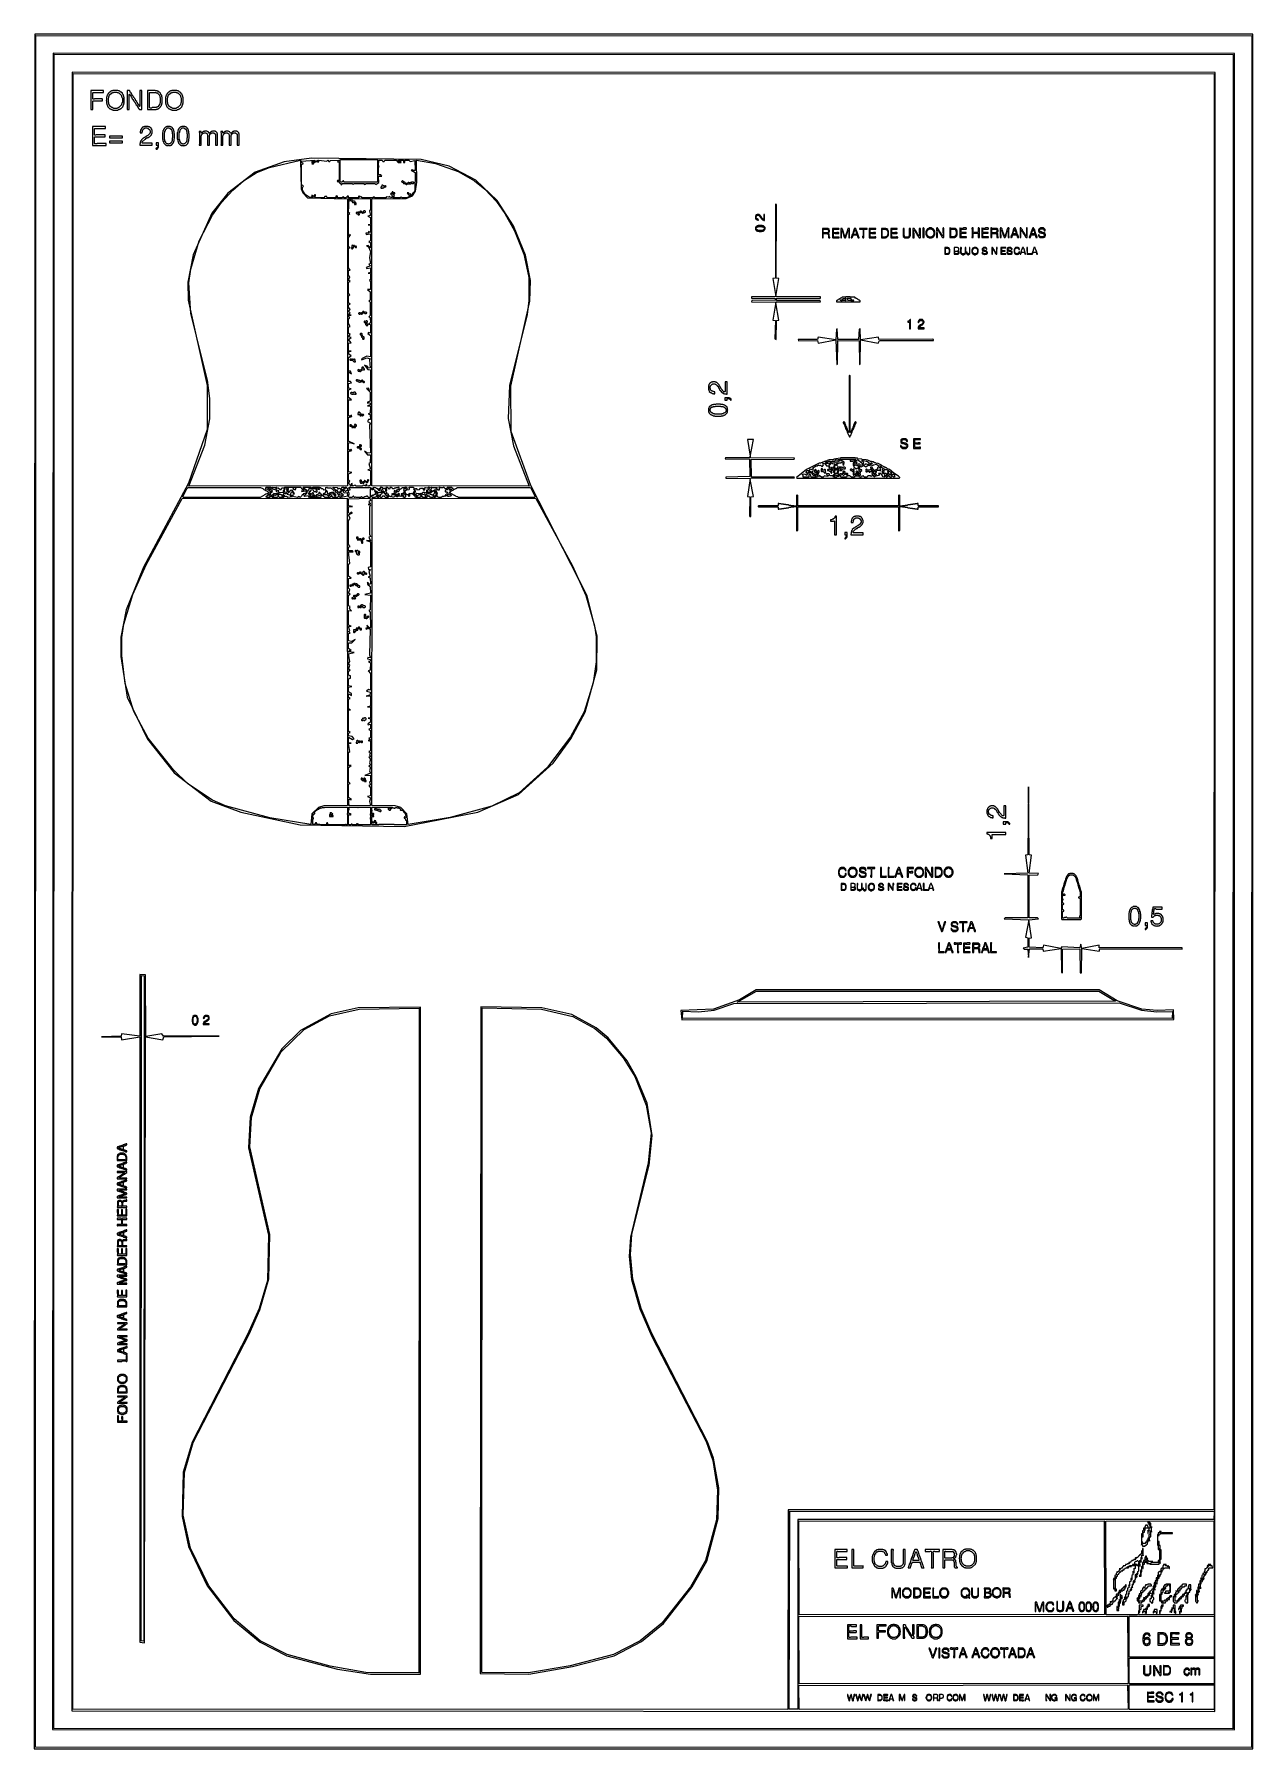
# Model space of a CAD drawing. Extents: x 17 to 323, y -435 to -5.
import ezdxf

# ---------------------------------------------------------------- set-up
doc = ezdxf.new("R2010")
doc.units = 0

msp = doc.modelspace()

# ---------------------------------------------------------------- linework, layer by layer
at = {"layer": 'CONTOURS'}
for p, q in [((17, -4.7), (16.9, -434.9)), ((322.7, -4.7), (17, -4.7)), ((17.2, -434.5), (17.3, -5)), ((17.3, -5), (322.5, -5.1)), ((322.5, -5.1), (322.4, -434.6)), ((322.7, -434.9), (322.7, -4.7)), ((21.6, -9.4), (21.5, -430.1)), ((318.1, -9.5), (21.6, -9.4)), ((21.8, -429.8), (21.9, -9.7)), ((21.9, -9.7), (317.8, -9.8)), ((317.8, -9.8), (317.7, -429.9)), ((318.1, -430.2), (318.1, -9.5)), ((26.4, -14.2), (26.3, -425.4)), ((313.3, -14.3), (26.4, -14.2)), ((26.6, -425), (26.7, -14.5)), ((26.7, -14.5), (313, -14.6)), ((313, -14.6), (312.9, -375)), ((313.2, -425.6), (313.3, -14.3)), ((34.3, -18.8), (31.1, -18.8)), ((31.1, -18.8), (31.1, -23.6)), ((31.6, -19.4), (31.7, -19.3)), ((31.6, -20.9), (31.6, -19.4)), ((31.7, -21), (31.6, -20.9)), ((31.6, -21.5), (31.7, -21.4)), ((31.6, -23.6), (31.6, -21.5)), ((31.7, -19.3), (34.3, -19.3)), ((31.9, -21), (31.7, -21)), ((31.7, -21.4), (34, -21.4)), ((32, -20.9), (31.9, -21)), ((33.9, -20.9), (32, -20.9)), ((34, -21), (33.9, -20.9)), ((34, -21.4), (34, -21)), ((34.3, -19.3), (34.3, -18.8)), ((35, -21.2), (34.9, -21.3)), ((34.9, -21.3), (35, -21.4)), ((35.1, -20.4), (35, -20.5)), ((35, -20.5), (35, -21.2)), ((35, -21.4), (35, -22)), ((35.2, -20.1), (35.1, -20.2)), ((35.1, -20.2), (35.1, -20.4)), ((35.3, -19.9), (35.2, -20)), ((35.2, -20), (35.2, -20.1)), ((35.5, -19.6), (35.3, -19.8)), ((35.3, -19.8), (35.3, -19.9)), ((35.8, -19.2), (35.5, -19.5)), ((35.5, -19.5), (35.5, -19.6)), ((35.5, -20.7), (35.6, -20.6)), ((35.5, -21.8), (35.5, -20.7)), ((35.6, -20.3), (35.7, -20.2)), ((35.6, -20.6), (35.6, -20.3)), ((35.7, -20.1), (35.9, -19.9)), ((35.7, -20.2), (35.7, -20.1)), ((35.9, -19.2), (35.8, -19.2)), ((36.1, -19), (35.9, -19.2)), ((35.9, -19.8), (36.1, -19.6)), ((35.9, -19.9), (35.9, -19.8)), ((36.2, -19), (36.1, -19)), ((36.1, -19.6), (36.2, -19.6)), ((36.3, -18.9), (36.2, -19)), ((36.2, -19.6), (36.4, -19.4)), ((36.5, -18.9), (36.3, -18.9)), ((36.4, -19.4), (36.5, -19.4)), ((36.6, -18.8), (36.5, -18.9)), ((36.5, -19.4), (36.6, -19.3)), ((37.9, -18.8), (36.6, -18.8)), ((36.6, -19.3), (36.8, -19.3)), ((36.8, -19.3), (36.9, -19.2)), ((36.9, -19.2), (37.6, -19.2)), ((37.6, -19.2), (37.7, -19.3)), ((37.7, -19.3), (37.9, -19.3)), ((38, -18.9), (37.9, -18.8)), ((37.9, -19.3), (38, -19.4)), ((38.2, -18.9), (38, -18.9)), ((38, -19.4), (38.1, -19.4)), ((38.1, -19.4), (38.8, -20.1)), ((38.3, -19), (38.2, -18.9)), ((38.4, -19), (38.3, -19)), ((38.6, -19.2), (38.4, -19)), ((38.7, -19.2), (38.6, -19.2)), ((39, -19.5), (38.7, -19.2)), ((38.8, -20.1), (38.8, -20.3)), ((38.8, -20.3), (38.9, -20.4)), ((38.9, -20.4), (38.9, -20.6)), ((38.9, -20.6), (39, -20.7)), ((39, -19.6), (39, -19.5)), ((39.2, -19.8), (39, -19.6)), ((39, -20.7), (39, -21.8)), ((39.2, -19.9), (39.2, -19.8)), ((39.3, -20), (39.2, -19.9)), ((39.3, -20.1), (39.3, -20)), ((39.4, -20.2), (39.3, -20.1)), ((39.4, -20.5), (39.4, -20.2)), ((39.5, -20.6), (39.4, -20.5)), ((39.5, -22), (39.5, -20.6)), ((40.2, -18.8), (40.2, -23.6)), ((40.8, -18.8), (40.2, -18.8)), ((40.7, -19.8), (40.8, -19.7)), ((40.7, -23.6), (40.7, -19.8)), ((40.9, -18.9), (40.8, -18.8)), ((40.8, -19.7), (40.9, -19.8)), ((40.9, -19), (40.9, -18.9)), ((41, -19.1), (40.9, -19)), ((40.9, -19.8), (40.9, -19.9)), ((40.9, -19.9), (41.1, -20.1)), ((41, -19.2), (41, -19.1)), ((41.2, -19.4), (41, -19.2)), ((41.1, -20.1), (41.1, -20.2)), ((41.1, -20.2), (41.2, -20.3)), ((41.2, -19.5), (41.2, -19.4)), ((41.4, -19.7), (41.2, -19.5)), ((41.2, -20.3), (41.2, -20.4)), ((41.2, -20.4), (41.4, -20.6)), ((41.4, -19.8), (41.4, -19.7)), ((41.5, -19.9), (41.4, -19.8)), ((41.4, -20.6), (41.4, -20.7)), ((41.4, -20.7), (41.5, -20.8)), ((41.5, -20), (41.5, -19.9)), ((41.7, -20.2), (41.5, -20)), ((41.5, -20.8), (41.5, -20.9)), ((41.5, -20.9), (41.7, -21.1)), ((41.7, -20.3), (41.7, -20.2)), ((41.9, -20.5), (41.7, -20.3)), ((41.7, -21.1), (41.7, -21.2)), ((41.7, -21.2), (41.9, -21.4)), ((41.9, -20.6), (41.9, -20.5)), ((42.1, -20.8), (41.9, -20.6)), ((41.9, -21.4), (41.9, -21.5)), ((41.9, -21.5), (42.1, -21.7)), ((42.1, -20.9), (42.1, -20.8)), ((42.3, -21.1), (42.1, -20.9)), ((42.3, -21.2), (42.3, -21.1)), ((42.4, -21.3), (42.3, -21.2)), ((42.4, -21.4), (42.4, -21.3)), ((42.6, -21.6), (42.4, -21.4)), ((43.9, -18.8), (43.4, -18.8)), ((43.4, -18.8), (43.4, -22.7)), ((43.9, -23.6), (43.9, -18.8)), ((45.3, -18.8), (45.3, -23.6)), ((47.2, -18.8), (45.3, -18.8)), ((45.8, -19.4), (45.9, -19.3)), ((45.8, -23.1), (45.8, -19.4)), ((45.9, -19.3), (47.4, -19.3)), ((47.3, -18.9), (47.2, -18.8)), ((47.7, -18.9), (47.3, -18.9)), ((47.4, -19.3), (47.5, -19.4)), ((47.5, -19.4), (47.7, -19.4)), ((47.8, -19), (47.7, -18.9)), ((47.7, -19.4), (48.3, -20)), ((48, -19), (47.8, -19)), ((48.2, -19.2), (48, -19)), ((48.3, -19.2), (48.2, -19.2)), ((48.6, -19.5), (48.3, -19.2)), ((48.3, -20), (48.3, -20.1)), ((48.3, -20.1), (48.4, -20.2)), ((48.4, -20.2), (48.4, -20.5)), ((48.4, -20.5), (48.5, -20.6)), ((48.5, -20.6), (48.5, -21.9)), ((48.6, -19.6), (48.6, -19.5)), ((48.7, -19.7), (48.6, -19.6)), ((48.7, -19.8), (48.7, -19.7)), ((48.8, -19.9), (48.7, -19.8)), ((48.8, -20), (48.8, -19.9)), ((48.9, -20.1), (48.8, -20)), ((48.9, -20.4), (48.9, -20.1)), ((49, -20.5), (48.9, -20.4)), ((49, -22), (49, -20.5)), ((49.9, -20.4), (49.8, -20.5)), ((49.8, -20.5), (49.8, -22)), ((50, -20.1), (49.9, -20.2)), ((49.9, -20.2), (49.9, -20.4)), ((50.1, -19.9), (50, -20)), ((50, -20), (50, -20.1)), ((50.3, -19.6), (50.1, -19.8)), ((50.1, -19.8), (50.1, -19.9)), ((50.6, -19.2), (50.3, -19.5)), ((50.3, -19.5), (50.3, -19.6)), ((50.3, -20.7), (50.4, -20.6)), ((50.3, -21.8), (50.3, -20.7)), ((50.4, -20.3), (50.5, -20.2)), ((50.4, -20.6), (50.4, -20.3)), ((50.5, -20.1), (50.7, -19.9)), ((50.5, -20.2), (50.5, -20.1)), ((50.7, -19.2), (50.6, -19.2)), ((50.9, -19), (50.7, -19.2)), ((50.7, -19.8), (50.9, -19.6)), ((50.7, -19.9), (50.7, -19.8)), ((51, -19), (50.9, -19)), ((50.9, -19.6), (51, -19.6)), ((51.1, -18.9), (51, -19)), ((51, -19.6), (51.2, -19.4)), ((51.3, -18.9), (51.1, -18.9)), ((51.2, -19.4), (51.3, -19.4)), ((51.4, -18.8), (51.3, -18.9)), ((51.3, -19.4), (51.4, -19.3)), ((52.7, -18.8), (51.4, -18.8)), ((51.4, -19.3), (51.6, -19.3)), ((51.6, -19.3), (51.7, -19.2)), ((51.7, -19.2), (52.4, -19.2)), ((52.4, -19.2), (52.5, -19.3)), ((52.5, -19.3), (52.7, -19.3)), ((52.8, -18.9), (52.7, -18.8)), ((52.7, -19.3), (52.8, -19.4)), ((53, -18.9), (52.8, -18.9)), ((52.8, -19.4), (52.9, -19.4)), ((52.9, -19.4), (53.6, -20.1)), ((53.1, -19), (53, -18.9)), ((53.2, -19), (53.1, -19)), ((53.4, -19.2), (53.2, -19)), ((53.5, -19.2), (53.4, -19.2)), ((53.8, -19.5), (53.5, -19.2)), ((53.6, -20.1), (53.6, -20.3)), ((53.6, -20.3), (53.7, -20.4)), ((53.7, -20.4), (53.7, -20.6)), ((53.7, -20.6), (53.8, -20.7)), ((53.8, -19.6), (53.8, -19.5)), ((54, -19.8), (53.8, -19.6)), ((53.8, -20.7), (53.8, -21.8)), ((54, -19.9), (54, -19.8)), ((54.1, -20), (54, -19.9)), ((54.1, -20.1), (54.1, -20)), ((54.2, -20.2), (54.1, -20.1)), ((54.2, -20.5), (54.2, -20.2)), ((54.3, -20.6), (54.2, -20.5)), ((54.3, -22), (54.3, -20.6)), ((31.1, -23.6), (31.6, -23.6)), ((35, -22), (35.1, -22.1)), ((35.1, -22.1), (35.1, -22.3)), ((35.1, -22.3), (35.2, -22.4)), ((35.2, -22.4), (35.2, -22.5)), ((35.2, -22.5), (35.3, -22.6)), ((35.3, -22.6), (35.3, -22.7)), ((35.3, -22.7), (35.4, -22.8)), ((35.4, -22.8), (35.4, -22.9)), ((35.4, -22.9), (35.9, -23.4)), ((35.6, -21.9), (35.5, -21.8)), ((35.6, -22.2), (35.6, -21.9)), ((35.7, -22.3), (35.6, -22.2)), ((35.7, -22.4), (35.7, -22.3)), ((35.9, -22.6), (35.7, -22.4)), ((35.9, -22.7), (35.9, -22.6)), ((36.1, -22.9), (35.9, -22.7)), ((35.9, -23.4), (36, -23.4)), ((36, -23.4), (36.1, -23.5)), ((36.2, -22.9), (36.1, -22.9)), ((36.1, -23.5), (36.2, -23.5)), ((36.4, -23.1), (36.2, -22.9)), ((36.2, -23.5), (36.3, -23.6)), ((36.3, -23.6), (36.5, -23.6)), ((36.5, -23.1), (36.4, -23.1)), ((36.6, -23.2), (36.5, -23.1)), ((36.5, -23.6), (36.6, -23.7)), ((36.8, -23.2), (36.6, -23.2)), ((36.6, -23.7), (37.9, -23.7)), ((36.9, -23.3), (36.8, -23.2)), ((37.6, -23.3), (36.9, -23.3)), ((37.7, -23.2), (37.6, -23.3)), ((37.9, -23.2), (37.7, -23.2)), ((38, -23.1), (37.9, -23.2)), ((37.9, -23.7), (38, -23.6)), ((38.1, -23.1), (38, -23.1)), ((38, -23.6), (38.2, -23.6)), ((38.8, -22.4), (38.1, -23.1)), ((38.2, -23.6), (38.3, -23.5)), ((38.3, -23.5), (38.4, -23.5)), ((38.4, -23.5), (38.6, -23.3)), ((38.6, -23.3), (38.7, -23.3)), ((38.7, -23.3), (39.1, -22.9)), ((38.9, -22.1), (38.8, -22.2)), ((38.8, -22.2), (38.8, -22.4)), ((39, -21.8), (38.9, -21.9)), ((38.9, -21.9), (38.9, -22.1)), ((39.1, -22.8), (39.2, -22.7)), ((39.1, -22.9), (39.1, -22.8)), ((39.2, -22.6), (39.3, -22.5)), ((39.2, -22.7), (39.2, -22.6)), ((39.3, -22.4), (39.4, -22.3)), ((39.3, -22.5), (39.3, -22.4)), ((39.4, -22.1), (39.5, -22)), ((39.4, -22.3), (39.4, -22.1)), ((40.2, -23.6), (40.7, -23.6)), ((42.1, -21.7), (42.1, -21.8)), ((42.1, -21.8), (42.3, -22)), ((42.3, -22), (42.3, -22.1)), ((42.3, -22.1), (42.4, -22.2)), ((42.4, -22.2), (42.4, -22.3)), ((42.4, -22.3), (42.6, -22.5)), ((42.6, -21.7), (42.6, -21.6)), ((42.8, -21.9), (42.6, -21.7)), ((42.6, -22.5), (42.6, -22.6)), ((42.6, -22.6), (42.8, -22.8)), ((42.8, -22), (42.8, -21.9)), ((42.9, -22.1), (42.8, -22)), ((42.8, -22.8), (42.8, -22.9)), ((42.8, -22.9), (43, -23.1)), ((42.9, -22.2), (42.9, -22.1)), ((43.1, -22.4), (42.9, -22.2)), ((43, -23.1), (43, -23.2)), ((43, -23.2), (43.1, -23.3)), ((43.1, -22.5), (43.1, -22.4)), ((43.2, -22.6), (43.1, -22.5)), ((43.1, -23.3), (43.1, -23.4)), ((43.1, -23.4), (43.3, -23.6)), ((43.2, -22.7), (43.2, -22.6)), ((43.3, -22.8), (43.2, -22.7)), ((43.4, -22.7), (43.3, -22.8)), ((43.3, -23.6), (43.9, -23.6)), ((45.3, -23.6), (47.5, -23.6)), ((45.9, -23.2), (45.8, -23.1)), ((46.4, -23.2), (45.9, -23.2)), ((46.5, -23.1), (46.4, -23.2)), ((47.5, -23.1), (46.5, -23.1)), ((47.6, -23), (47.5, -23.1)), ((47.5, -23.6), (47.6, -23.5)), ((47.7, -23), (47.6, -23)), ((47.6, -23.5), (47.8, -23.5)), ((47.8, -22.9), (47.7, -23)), ((47.9, -22.9), (47.8, -22.9)), ((47.8, -23.5), (47.9, -23.4)), ((48.2, -22.6), (47.9, -22.9)), ((47.9, -23.4), (48, -23.4)), ((48, -23.4), (48.1, -23.3)), ((48.1, -23.3), (48.2, -23.3)), ((48.3, -22.4), (48.2, -22.5)), ((48.2, -22.5), (48.2, -22.6)), ((48.2, -23.3), (48.6, -22.9)), ((48.4, -22.2), (48.3, -22.3)), ((48.3, -22.3), (48.3, -22.4)), ((48.5, -21.9), (48.4, -22)), ((48.4, -22), (48.4, -22.2)), ((48.6, -22.8), (48.8, -22.6)), ((48.6, -22.9), (48.6, -22.8)), ((48.8, -22.4), (48.9, -22.3)), ((48.8, -22.6), (48.8, -22.4)), ((48.9, -22.1), (49, -22)), ((48.9, -22.3), (48.9, -22.1)), ((49.8, -22), (49.9, -22.1)), ((49.9, -22.1), (49.9, -22.3)), ((49.9, -22.3), (50, -22.4)), ((50, -22.4), (50, -22.5)), ((50, -22.5), (50.1, -22.6)), ((50.1, -22.6), (50.1, -22.7)), ((50.1, -22.7), (50.2, -22.8)), ((50.2, -22.8), (50.2, -22.9)), ((50.2, -22.9), (50.7, -23.4)), ((50.4, -21.9), (50.3, -21.8)), ((50.4, -22.2), (50.4, -21.9)), ((50.5, -22.3), (50.4, -22.2)), ((50.5, -22.4), (50.5, -22.3)), ((50.7, -22.6), (50.5, -22.4)), ((50.7, -22.7), (50.7, -22.6)), ((50.9, -22.9), (50.7, -22.7)), ((50.7, -23.4), (50.8, -23.4)), ((50.8, -23.4), (50.9, -23.5)), ((51, -22.9), (50.9, -22.9)), ((50.9, -23.5), (51, -23.5)), ((51.2, -23.1), (51, -22.9)), ((51, -23.5), (51.1, -23.6)), ((51.1, -23.6), (51.3, -23.6)), ((51.3, -23.1), (51.2, -23.1)), ((51.4, -23.2), (51.3, -23.1)), ((51.3, -23.6), (51.4, -23.7)), ((51.6, -23.2), (51.4, -23.2)), ((51.4, -23.7), (52.7, -23.7)), ((51.7, -23.3), (51.6, -23.2)), ((52.4, -23.3), (51.7, -23.3)), ((52.5, -23.2), (52.4, -23.3)), ((52.7, -23.2), (52.5, -23.2)), ((52.8, -23.1), (52.7, -23.2)), ((52.7, -23.7), (52.8, -23.6)), ((52.9, -23.1), (52.8, -23.1)), ((52.8, -23.6), (53, -23.6)), ((53.6, -22.4), (52.9, -23.1)), ((53, -23.6), (53.1, -23.5)), ((53.1, -23.5), (53.2, -23.5)), ((53.2, -23.5), (53.4, -23.3)), ((53.4, -23.3), (53.5, -23.3)), ((53.5, -23.3), (53.9, -22.9)), ((53.7, -22.1), (53.6, -22.2)), ((53.6, -22.2), (53.6, -22.4)), ((53.8, -21.8), (53.7, -21.9)), ((53.7, -21.9), (53.7, -22.1)), ((53.9, -22.8), (54, -22.7)), ((53.9, -22.9), (53.9, -22.8)), ((54, -22.6), (54.1, -22.5)), ((54, -22.7), (54, -22.6)), ((54.1, -22.4), (54.2, -22.3)), ((54.1, -22.5), (54.1, -22.4)), ((54.2, -22.1), (54.3, -22)), ((54.2, -22.3), (54.2, -22.1)), ((31.5, -27.8), (31.5, -32.6)), ((34.8, -27.8), (31.5, -27.8)), ((32, -28.4), (32.1, -28.3)), ((32, -29.9), (32, -28.4)), ((32.1, -30), (32, -29.9)), ((32.1, -28.3), (34.8, -28.3)), ((32.3, -30), (32.1, -30)), ((32.4, -29.9), (32.3, -30)), ((34.7, -29.9), (32.4, -29.9)), ((34.7, -30.4), (34.7, -29.9)), ((34.8, -28.3), (34.8, -27.8)), ((43.6, -29), (43.5, -29.1)), ((43.5, -29.1), (43.5, -29.4)), ((43.5, -29.4), (44, -29.4)), ((43.7, -28.6), (43.6, -28.7)), ((43.6, -28.7), (43.6, -29)), ((43.8, -28.4), (43.7, -28.5)), ((43.7, -28.5), (43.7, -28.6)), ((44.1, -28), (43.8, -28.3)), ((43.8, -28.3), (43.8, -28.4)), ((44, -29.2), (44.1, -29.1)), ((44, -29.4), (44, -29.2)), ((44.2, -28), (44.1, -28)), ((44.1, -28.8), (44.2, -28.7)), ((44.1, -29.1), (44.1, -28.8)), ((44.3, -27.9), (44.2, -28)), ((44.2, -28.6), (44.5, -28.3)), ((44.2, -28.7), (44.2, -28.6)), ((44.5, -27.9), (44.3, -27.9)), ((44.6, -27.8), (44.5, -27.9)), ((44.5, -28.3), (44.6, -28.3)), ((45.5, -27.8), (44.6, -27.8)), ((44.6, -28.3), (44.7, -28.2)), ((44.7, -28.2), (45.3, -28.2)), ((45.3, -28.2), (45.4, -28.3)), ((45.9, -29.6), (45.3, -30.2)), ((45.4, -28.3), (45.5, -28.3)), ((45.6, -27.9), (45.5, -27.8)), ((45.5, -28.3), (45.9, -28.7)), ((45.8, -27.9), (45.6, -27.9)), ((46, -28.1), (45.8, -27.9)), ((45.8, -30.4), (46.3, -29.9)), ((45.9, -28.7), (45.9, -28.8)), ((45.9, -28.8), (46, -28.9)), ((46, -29.4), (45.9, -29.5)), ((45.9, -29.5), (45.9, -29.6)), ((46.1, -28.1), (46, -28.1)), ((46, -28.9), (46, -29.4)), ((46.2, -28.2), (46.1, -28.1)), ((46.2, -28.3), (46.2, -28.2)), ((46.4, -28.5), (46.2, -28.3)), ((46.3, -29.8), (46.4, -29.7)), ((46.3, -29.9), (46.3, -29.8)), ((46.4, -28.7), (46.4, -28.5)), ((46.5, -28.8), (46.4, -28.7)), ((46.4, -29.6), (46.5, -29.5)), ((46.4, -29.7), (46.4, -29.6)), ((46.5, -29.5), (46.5, -28.8)), ((49.2, -29.3), (49.1, -29.4)), ((49.1, -29.4), (49.1, -31)), ((49.3, -28.8), (49.2, -28.9)), ((49.2, -28.9), (49.2, -29.3)), ((49.5, -28.4), (49.3, -28.6)), ((49.3, -28.6), (49.3, -28.8)), ((49.8, -28), (49.5, -28.3)), ((49.5, -28.3), (49.5, -28.4)), ((49.6, -29.4), (49.7, -29.3)), ((49.6, -31.1), (49.6, -29.4)), ((49.7, -29), (49.8, -28.9)), ((49.7, -29.3), (49.7, -29)), ((49.9, -28), (49.8, -28)), ((49.8, -28.7), (50.3, -28.2)), ((49.8, -28.9), (49.8, -28.7)), ((50, -27.9), (49.9, -28)), ((50.1, -27.9), (50, -27.9)), ((50.2, -27.8), (50.1, -27.9)), ((51, -27.8), (50.2, -27.8)), ((50.3, -28.2), (50.8, -28.2)), ((50.8, -28.2), (50.9, -28.3)), ((50.9, -28.3), (51, -28.3)), ((51.1, -27.9), (51, -27.8)), ((51, -28.3), (51.3, -28.6)), ((51.2, -27.9), (51.1, -27.9)), ((51.3, -28), (51.2, -27.9)), ((51.4, -28), (51.3, -28)), ((51.3, -28.6), (51.3, -28.7)), ((51.3, -28.7), (51.4, -28.8)), ((51.6, -28.2), (51.4, -28)), ((51.4, -28.8), (51.4, -29)), ((51.4, -29), (51.5, -29.1)), ((51.5, -29.1), (51.5, -29.6)), ((51.5, -29.6), (51.6, -29.7)), ((51.6, -28.3), (51.6, -28.2)), ((51.8, -28.5), (51.6, -28.3)), ((51.6, -29.7), (51.6, -30.7)), ((51.8, -28.7), (51.8, -28.5)), ((51.9, -28.8), (51.8, -28.7)), ((51.9, -29), (51.9, -28.8)), ((52, -29.1), (51.9, -29)), ((52, -29.6), (52, -29.1)), ((52.1, -29.7), (52, -29.6)), ((52.1, -30.8), (52.1, -29.7)), ((52.9, -29.3), (52.8, -29.4)), ((52.8, -29.4), (52.8, -31)), ((53, -28.8), (52.9, -28.9)), ((52.9, -28.9), (52.9, -29.3)), ((53.2, -28.4), (53, -28.6)), ((53, -28.6), (53, -28.8)), ((53.5, -28), (53.2, -28.3)), ((53.2, -28.3), (53.2, -28.4)), ((53.3, -29.4), (53.4, -29.3)), ((53.3, -31.1), (53.3, -29.4)), ((53.4, -29), (53.5, -28.9)), ((53.4, -29.3), (53.4, -29)), ((53.6, -28), (53.5, -28)), ((53.5, -28.7), (54, -28.2)), ((53.5, -28.9), (53.5, -28.7)), ((53.7, -27.9), (53.6, -28)), ((53.8, -27.9), (53.7, -27.9)), ((53.9, -27.8), (53.8, -27.9)), ((54.7, -27.8), (53.9, -27.8)), ((54, -28.2), (54.5, -28.2)), ((54.5, -28.2), (54.6, -28.3)), ((54.6, -28.3), (54.7, -28.3)), ((54.8, -27.9), (54.7, -27.8)), ((54.7, -28.3), (55, -28.6)), ((54.9, -27.9), (54.8, -27.9)), ((55, -28), (54.9, -27.9)), ((55.1, -28), (55, -28)), ((55, -28.6), (55, -28.7)), ((55, -28.7), (55.1, -28.8)), ((55.3, -28.2), (55.1, -28)), ((55.1, -28.8), (55.1, -29)), ((55.1, -29), (55.2, -29.1)), ((55.2, -29.1), (55.2, -29.6)), ((55.2, -29.6), (55.3, -29.7)), ((55.3, -28.3), (55.3, -28.2)), ((55.5, -28.5), (55.3, -28.3)), ((55.3, -29.7), (55.3, -30.7)), ((55.5, -28.7), (55.5, -28.5)), ((55.6, -28.8), (55.5, -28.7)), ((55.6, -29), (55.6, -28.8)), ((55.7, -29.1), (55.6, -29)), ((55.7, -29.6), (55.7, -29.1)), ((55.8, -29.7), (55.7, -29.6)), ((55.8, -30.8), (55.8, -29.7)), ((58.3, -29.1), (58.3, -29.3)), ((58.8, -29.1), (58.3, -29.1)), ((58.3, -29.3), (58.4, -29.4)), ((58.4, -29.4), (58.4, -32.3)), ((58.8, -29.4), (58.8, -29.1)), ((58.9, -29.5), (58.8, -29.4)), ((58.8, -30.2), (58.9, -30.1)), ((59.3, -29.1), (58.9, -29.5)), ((58.9, -29.9), (59.3, -29.5)), ((58.9, -30.1), (58.9, -29.9)), ((59.5, -29.1), (59.3, -29.1)), ((59.3, -29.5), (59.4, -29.5)), ((59.4, -29.5), (59.5, -29.4)), ((59.6, -29), (59.5, -29.1)), ((59.5, -29.4), (59.9, -29.4)), ((60.2, -29), (59.6, -29)), ((59.9, -29.4), (60, -29.5)), ((60, -29.5), (60.1, -29.5)), ((60.1, -29.5), (60.3, -29.7)), ((60.5, -29.2), (60.2, -29)), ((60.3, -29.7), (60.3, -29.8)), ((60.3, -29.8), (60.4, -29.9)), ((60.4, -29.9), (60.4, -32.5)), ((60.6, -29.2), (60.5, -29.2)), ((60.6, -29.3), (60.6, -29.2)), ((60.8, -29.5), (60.6, -29.3)), ((60.9, -29.5), (60.8, -29.5)), ((61.3, -29.1), (60.9, -29.5)), ((60.9, -30), (61, -29.9)), ((60.9, -30.3), (60.9, -30)), ((61, -29.8), (61.3, -29.5)), ((61, -29.9), (61, -29.8)), ((61.5, -29.1), (61.3, -29.1)), ((61.3, -29.5), (61.4, -29.5)), ((61.4, -29.5), (61.5, -29.4)), ((61.6, -29), (61.5, -29.1)), ((61.5, -29.4), (62, -29.4)), ((62.3, -29), (61.6, -29)), ((62, -29.4), (62.4, -29.8)), ((62.4, -29.1), (62.3, -29)), ((62.5, -29.1), (62.4, -29.1)), ((62.4, -29.8), (62.4, -32.5)), ((62.8, -29.4), (62.5, -29.1)), ((62.8, -29.6), (62.8, -29.4)), ((62.9, -29.7), (62.8, -29.6)), ((62.9, -32.5), (62.9, -29.7)), ((63.7, -29.1), (63.7, -29.3)), ((64.2, -29.1), (63.7, -29.1)), ((63.7, -29.3), (63.8, -29.4)), ((63.8, -29.4), (63.8, -32.4)), ((64.2, -29.4), (64.2, -29.1)), ((64.3, -29.5), (64.2, -29.4)), ((64.2, -30.2), (64.3, -30.1)), ((64.7, -29.1), (64.3, -29.5)), ((64.3, -29.9), (64.7, -29.5)), ((64.3, -30.1), (64.3, -29.9)), ((64.9, -29.1), (64.7, -29.1)), ((64.7, -29.5), (64.8, -29.5)), ((64.8, -29.5), (64.9, -29.4)), ((65, -29), (64.9, -29.1)), ((64.9, -29.4), (65.3, -29.4)), ((65.6, -29), (65, -29)), ((65.3, -29.4), (65.4, -29.5)), ((65.4, -29.5), (65.5, -29.5)), ((65.5, -29.5), (65.7, -29.7)), ((65.9, -29.2), (65.6, -29)), ((65.7, -29.7), (65.7, -29.8)), ((65.7, -29.8), (65.8, -29.9)), ((65.8, -29.9), (65.8, -32.5)), ((66, -29.2), (65.9, -29.2)), ((66, -29.3), (66, -29.2)), ((66.2, -29.5), (66, -29.3)), ((66.3, -29.5), (66.2, -29.5)), ((66.7, -29.1), (66.3, -29.5)), ((66.3, -30), (66.4, -29.9)), ((66.3, -30.3), (66.3, -30)), ((66.4, -29.8), (66.7, -29.5)), ((66.4, -29.9), (66.4, -29.8)), ((66.9, -29.1), (66.7, -29.1)), ((66.7, -29.5), (66.8, -29.5)), ((66.8, -29.5), (66.9, -29.4)), ((67, -29), (66.9, -29.1)), ((66.9, -29.4), (67.4, -29.4)), ((67.7, -29), (67, -29)), ((67.4, -29.4), (67.8, -29.8)), ((67.8, -29.1), (67.7, -29)), ((67.9, -29.1), (67.8, -29.1)), ((67.8, -29.8), (67.8, -32.5)), ((68.2, -29.4), (67.9, -29.1)), ((68.2, -29.6), (68.2, -29.4)), ((68.3, -29.7), (68.2, -29.6)), ((68.3, -32.5), (68.3, -29.7)), ((31.5, -32.6), (34.9, -32.6)), ((32, -30.5), (32.1, -30.4)), ((32, -32.1), (32, -30.5)), ((32.1, -32.2), (32, -32.1)), ((32.1, -30.4), (34.7, -30.4)), ((32.6, -32.2), (32.1, -32.2)), ((32.7, -32.1), (32.6, -32.2)), ((34.9, -32.1), (32.7, -32.1)), ((34.9, -32.6), (34.9, -32.1)), ((35.8, -30.3), (35.8, -30.7)), ((39, -30.3), (35.8, -30.3)), ((35.8, -30.7), (39, -30.7)), ((35.8, -31.5), (35.8, -31.9)), ((39, -31.5), (35.8, -31.5)), ((35.8, -31.9), (39, -31.9)), ((39, -30.7), (39, -30.3)), ((39, -31.9), (39, -31.5)), ((43.5, -32.1), (43.4, -32.2)), ((43.4, -32.2), (43.4, -32.5)), ((43.4, -32.5), (46.5, -32.5)), ((43.6, -31.7), (43.5, -31.8)), ((43.5, -31.8), (43.5, -32.1)), ((43.8, -31.3), (43.6, -31.5)), ((43.6, -31.5), (43.6, -31.7)), ((44.2, -30.8), (43.8, -31.2)), ((43.8, -31.2), (43.8, -31.3)), ((44, -31.7), (44.7, -31)), ((44, -31.9), (44, -31.7)), ((44.1, -32), (44, -31.9)), ((46.5, -32), (44.1, -32)), ((44.3, -30.8), (44.2, -30.8)), ((44.5, -30.6), (44.3, -30.8)), ((44.6, -30.6), (44.5, -30.6)), ((44.7, -30.5), (44.6, -30.6)), ((44.8, -30.5), (44.7, -30.5)), ((44.7, -31), (44.8, -31)), ((45, -30.3), (44.8, -30.5)), ((44.8, -31), (45, -30.8)), ((45.1, -30.3), (45, -30.3)), ((45, -30.8), (45.1, -30.8)), ((45.2, -30.2), (45.1, -30.3)), ((45.1, -30.8), (45.2, -30.7)), ((45.3, -30.2), (45.2, -30.2)), ((45.2, -30.7), (45.3, -30.7)), ((45.3, -30.7), (45.4, -30.6)), ((45.4, -30.6), (45.5, -30.6)), ((45.5, -30.6), (45.7, -30.4)), ((45.7, -30.4), (45.8, -30.4)), ((46.5, -32.5), (46.5, -32)), ((47.5, -33.3), (47.4, -33.4)), ((47.4, -33.4), (47.5, -33.5)), ((48.1, -31.9), (47.5, -31.9)), ((47.5, -31.9), (47.5, -32.5)), ((47.5, -32.5), (47.8, -32.5)), ((47.6, -33.3), (47.5, -33.3)), ((47.5, -33.5), (47.7, -33.5)), ((47.8, -33.1), (47.6, -33.3)), ((47.7, -33.5), (48, -33.2)), ((47.8, -32.5), (47.9, -32.6)), ((47.9, -32.9), (47.8, -33)), ((47.8, -33), (47.8, -33.1)), ((47.9, -32.6), (47.9, -32.9)), ((48, -33.1), (48.1, -33)), ((48, -33.2), (48, -33.1)), ((48.1, -33), (48.1, -31.9)), ((49.1, -31), (49.2, -31.1)), ((49.2, -31.1), (49.2, -31.5)), ((49.2, -31.5), (49.3, -31.6)), ((49.3, -31.6), (49.3, -31.8)), ((49.3, -31.8), (49.4, -31.9)), ((49.4, -31.9), (49.4, -32)), ((49.4, -32), (49.9, -32.5)), ((49.7, -31.2), (49.6, -31.1)), ((49.7, -31.5), (49.7, -31.2)), ((49.8, -31.6), (49.7, -31.5)), ((49.8, -31.7), (49.8, -31.6)), ((49.9, -31.8), (49.8, -31.7)), ((49.9, -31.9), (49.9, -31.8)), ((50.2, -32.2), (49.9, -31.9)), ((49.9, -32.5), (50, -32.5)), ((50, -32.5), (50.1, -32.6)), ((50.1, -32.6), (50.5, -32.6)), ((50.4, -32.2), (50.2, -32.2)), ((50.5, -32.3), (50.4, -32.2)), ((50.6, -32.3), (50.5, -32.3)), ((50.5, -32.6), (50.6, -32.7)), ((50.7, -32.2), (50.6, -32.3)), ((50.6, -32.7), (50.7, -32.6)), ((50.9, -32.2), (50.7, -32.2)), ((50.7, -32.6), (51.1, -32.6)), ((51.4, -31.7), (50.9, -32.2)), ((51.1, -32.6), (51.2, -32.5)), ((51.2, -32.5), (51.3, -32.5)), ((51.3, -32.5), (51.7, -32.1)), ((51.5, -31.4), (51.4, -31.5)), ((51.4, -31.5), (51.4, -31.7)), ((51.6, -30.7), (51.5, -30.8)), ((51.5, -30.8), (51.5, -31.4)), ((51.7, -32), (51.8, -31.9)), ((51.7, -32.1), (51.7, -32)), ((51.8, -31.8), (51.9, -31.7)), ((51.8, -31.9), (51.8, -31.8)), ((51.9, -31.5), (52, -31.4)), ((51.9, -31.7), (51.9, -31.5)), ((52, -30.9), (52.1, -30.8)), ((52, -31.4), (52, -30.9)), ((52.8, -31), (52.9, -31.1)), ((52.9, -31.1), (52.9, -31.5)), ((52.9, -31.5), (53, -31.6)), ((53, -31.6), (53, -31.8)), ((53, -31.8), (53.1, -31.9)), ((53.1, -31.9), (53.1, -32)), ((53.1, -32), (53.6, -32.5)), ((53.4, -31.2), (53.3, -31.1)), ((53.4, -31.5), (53.4, -31.2)), ((53.5, -31.6), (53.4, -31.5)), ((53.5, -31.7), (53.5, -31.6)), ((53.6, -31.8), (53.5, -31.7)), ((53.6, -31.9), (53.6, -31.8)), ((53.9, -32.2), (53.6, -31.9)), ((53.6, -32.5), (53.7, -32.5)), ((53.7, -32.5), (53.8, -32.6)), ((53.8, -32.6), (54.2, -32.6)), ((54.1, -32.2), (53.9, -32.2)), ((54.2, -32.3), (54.1, -32.2)), ((54.3, -32.3), (54.2, -32.3)), ((54.2, -32.6), (54.3, -32.7)), ((54.4, -32.2), (54.3, -32.3)), ((54.3, -32.7), (54.4, -32.6)), ((54.6, -32.2), (54.4, -32.2)), ((54.4, -32.6), (54.8, -32.6)), ((55.1, -31.7), (54.6, -32.2)), ((54.8, -32.6), (54.9, -32.5)), ((54.9, -32.5), (55, -32.5)), ((55, -32.5), (55.4, -32.1)), ((55.2, -31.4), (55.1, -31.5)), ((55.1, -31.5), (55.1, -31.7)), ((55.3, -30.7), (55.2, -30.8)), ((55.2, -30.8), (55.2, -31.4)), ((55.4, -32), (55.5, -31.9)), ((55.4, -32.1), (55.4, -32)), ((55.5, -31.8), (55.6, -31.7)), ((55.5, -31.9), (55.5, -31.8)), ((55.6, -31.5), (55.7, -31.4)), ((55.6, -31.7), (55.6, -31.5)), ((55.7, -30.9), (55.8, -30.8)), ((55.7, -31.4), (55.7, -30.9)), ((58.4, -32.3), (58.3, -32.4)), ((58.3, -32.4), (58.3, -32.5)), ((58.3, -32.5), (58.8, -32.5)), ((58.8, -32.5), (58.8, -30.2)), ((60.4, -32.5), (60.9, -32.5)), ((60.8, -30.4), (60.9, -30.3)), ((60.9, -30.5), (60.8, -30.4)), ((60.9, -32.5), (60.9, -30.5)), ((62.4, -32.5), (62.9, -32.5)), ((63.8, -32.4), (63.7, -32.5)), ((63.7, -32.5), (64.2, -32.5)), ((64.2, -32.5), (64.2, -30.2)), ((65.8, -32.5), (66.3, -32.5)), ((66.2, -30.4), (66.3, -30.3)), ((66.3, -30.5), (66.2, -30.4)), ((66.3, -32.5), (66.3, -30.5)), ((67.8, -32.5), (68.3, -32.5)), ((79.6, -36.7), (72.3, -39.3)), ((72.6, -39.5), (75.9, -38.1)), ((75.9, -38.1), (83.7, -36.3)), ((86.5, -35.8), (79.6, -36.7)), ((83.7, -36.3), (83.9, -43.5)), ((84, -36.5), (87.3, -36.3)), ((84, -36.9), (84, -36.5)), ((84.5, -37.1), (84, -36.9)), ((84, -37.4), (84.5, -37.1)), ((84, -42.5), (84, -37.4)), ((114, -36.1), (86.5, -35.8)), ((87.3, -36.6), (86.5, -36.7)), ((86.5, -36.7), (86.7, -37)), ((86.7, -37), (86.6, -37.2)), ((86.6, -37.2), (87, -37.3)), ((87, -37.3), (86.8, -36.9)), ((86.8, -36.9), (87.3, -36.9)), ((87.3, -36.3), (87.3, -36.6)), ((87.3, -36.9), (87.5, -36.6)), ((87.5, -36.6), (87.8, -36.6)), ((87.8, -36.6), (87.9, -36.3)), ((87.9, -36.3), (88.2, -36.4)), ((88.2, -36.4), (88, -36.5)), ((88, -36.5), (88.1, -36.8)), ((88.1, -36.8), (88.3, -36.7)), ((88.3, -36.7), (88.3, -36.3)), ((88.3, -36.3), (90.3, -36.5)), ((90.3, -36.5), (90.6, -36.3)), ((90.6, -36.3), (90.8, -36.6)), ((90.8, -36.6), (91.1, -36.6)), ((91.1, -36.6), (91.2, -36.4)), ((91.2, -36.4), (93.3, -36.3)), ((93.4, -36.4), (93, -36.7)), ((93, -36.7), (93.4, -36.8)), ((93.3, -36.3), (93.4, -36.4)), ((93.4, -36.8), (93.4, -41.4)), ((93.7, -36.2), (93.8, -36.1)), ((93.7, -41.7), (93.7, -36.2)), ((93.8, -36.1), (102.9, -36.1)), ((102.9, -36.1), (103, -36.2)), ((103, -36.2), (103, -41.7)), ((103.3, -37.6), (103.4, -36.3)), ((103.5, -37.9), (103.3, -37.6)), ((103.3, -38.1), (103.5, -37.9)), ((103.3, -40), (103.3, -38.1)), ((103.4, -36.3), (104.2, -36.3)), ((104.2, -36.3), (104.4, -36.6)), ((104.4, -36.6), (104.7, -36.6)), ((104.7, -36.6), (104.9, -36.3)), ((104.9, -36.3), (107.7, -36.3)), ((107.7, -36.3), (108.2, -36.9)), ((108.2, -36.9), (109, -36.9)), ((108.3, -36.6), (108.3, -36.3)), ((108.3, -36.3), (109.6, -36.3)), ((108.9, -36.6), (108.3, -36.6)), ((109, -36.9), (108.9, -36.6)), ((109.6, -36.3), (109.6, -36.9)), ((109.6, -36.9), (109.9, -36.9)), ((109.9, -36.9), (109.9, -36.3)), ((109.9, -36.3), (110.9, -36.3)), ((110.9, -36.3), (111.2, -36.6)), ((111.2, -36.6), (112.4, -36.4)), ((111.8, -38.7), (111.5, -38.8)), ((112, -38.9), (111.8, -38.7)), ((112.4, -36.4), (112.5, -38.9)), ((112.8, -36.3), (117.6, -37.1)), ((112.9, -41.8), (112.8, -36.3)), ((121, -37.8), (114, -36.1)), ((117.6, -37.1), (123.3, -39.1)), ((127.7, -41.3), (121, -37.8)), ((72.3, -39.3), (65.5, -44.6)), ((66.7, -43.8), (69.4, -41.5)), ((69.4, -41.5), (72.6, -39.5)), ((84.5, -42.7), (84, -42.5)), ((84.2, -43.2), (84.5, -42.7)), ((93, -41.4), (92.9, -41.6)), ((92.9, -41.6), (93.3, -41.6)), ((93.4, -41.4), (93, -41.4)), ((93.3, -41.6), (93.4, -42)), ((93.4, -42), (93.8, -42.1)), ((93.8, -41.8), (93.7, -41.7)), ((94.1, -41.8), (93.8, -41.8)), ((93.8, -42.1), (93.8, -42.4)), ((93.8, -42.4), (94.1, -42.5)), ((94.2, -41.7), (94.1, -41.8)), ((94.1, -42.5), (94.2, -42.1)), ((94.3, -41.6), (94.2, -41.6)), ((94.2, -41.6), (94.2, -41.7)), ((94.2, -42.1), (96.7, -42.1)), ((94.4, -41.5), (94.3, -41.6)), ((94.5, -41.5), (94.4, -41.5)), ((94.6, -41.6), (94.5, -41.5)), ((94.6, -41.7), (94.6, -41.6)), ((94.7, -41.8), (94.6, -41.7)), ((102.9, -41.8), (94.7, -41.8)), ((96.7, -42.1), (96.9, -42.4)), ((96.9, -42.4), (97.2, -42.1)), ((97.2, -42.1), (99.6, -42.1)), ((99.6, -42.1), (99.8, -42.4)), ((99.8, -42.4), (100.2, -42.1)), ((100.2, -42.1), (102.4, -42.1)), ((102.4, -42.1), (102.6, -42.4)), ((102.6, -42.4), (103.4, -41.9)), ((103, -41.7), (102.9, -41.8)), ((103.9, -40), (103.3, -40)), ((103.3, -40.5), (103.5, -40.3)), ((103.4, -41.9), (103.3, -40.5)), ((103.5, -40.3), (104.1, -40.3)), ((104.1, -40.3), (103.9, -40)), ((104, -43), (103.9, -43.1)), ((104.1, -43), (104, -43)), ((104.4, -42.6), (104.1, -42.6)), ((104.1, -42.6), (104.1, -42.8)), ((104.1, -42.8), (104.2, -42.9)), ((104.2, -42.9), (104.1, -43)), ((104.5, -42.7), (104.4, -42.6)), ((104.6, -42.7), (104.5, -42.7)), ((104.7, -42.8), (104.6, -42.7)), ((104.6, -43.2), (104.8, -43)), ((104.8, -42.8), (104.7, -42.8)), ((104.9, -42.7), (104.8, -42.8)), ((104.8, -43), (105.1, -43)), ((105, -42.7), (104.9, -42.7)), ((105.2, -42.9), (105, -42.7)), ((105.1, -43), (105.2, -42.9)), ((109.1, -41.6), (109.1, -41.7)), ((109.2, -41.6), (109.1, -41.6)), ((109.1, -41.7), (109.2, -41.8)), ((109.3, -41.5), (109.2, -41.6)), ((109.2, -41.8), (109.4, -41.8)), ((109.4, -41.5), (109.3, -41.5)), ((109.7, -41.8), (109.4, -41.5)), ((109.4, -41.8), (109.5, -41.9)), ((109.5, -41.9), (109.5, -42)), ((109.5, -42), (109.6, -42.1)), ((109.6, -42.1), (109.9, -42.1)), ((109.9, -41.8), (109.7, -41.8)), ((110, -41.9), (109.9, -41.8)), ((109.9, -42.1), (110, -42)), ((110, -42), (110, -41.9)), ((110, -42), (110.1, -42.1)), ((110.1, -42.1), (110, -42)), ((110.1, -42.1), (110.1, -42.3)), ((110.5, -42.1), (110.1, -42.1)), ((110.1, -42.3), (110.2, -42.4)), ((110.2, -42.4), (110.4, -42.4)), ((110.4, -42.4), (110.6, -42.2)), ((110.7, -41.9), (110.5, -42.1)), ((110.6, -42.2), (111.4, -42.2)), ((110.9, -41.9), (110.7, -41.9)), ((111, -42), (110.9, -41.9)), ((111.1, -42), (111, -42)), ((111.2, -41.9), (111.1, -42)), ((111.3, -41.9), (111.2, -41.9)), ((111.4, -42), (111.3, -41.9)), ((111.6, -41.8), (111.4, -42)), ((111.4, -42.1), (111.5, -42)), ((111.4, -42.2), (111.4, -42.1)), ((111.5, -38.8), (112.5, -39.4)), ((111.5, -42), (111.6, -42.1)), ((112.1, -41.8), (111.6, -41.8)), ((111.6, -42.1), (112.1, -42.1)), ((112.5, -38.9), (112, -38.9)), ((112.2, -41.9), (112.1, -41.8)), ((112.1, -42.1), (112.2, -42)), ((112.2, -42), (112.2, -41.9)), ((112.5, -39.4), (112.4, -44)), ((112.6, -44.1), (112.9, -41.8)), ((123.3, -39.1), (127.4, -41.5)), ((127.4, -41.5), (130, -43.6)), ((133.1, -46.4), (127.7, -41.3)), ((65.5, -44.6), (61.5, -49.6)), ((61.6, -50.1), (63.9, -46.9)), ((63.9, -46.9), (66.7, -43.8)), ((83.9, -43.5), (84.3, -44.5)), ((84.2, -43.8), (84.2, -43.2)), ((84.9, -44.9), (84.2, -43.8)), ((84.3, -44.5), (85.5, -45.7)), ((85.9, -45.6), (84.9, -44.9)), ((85.5, -45.7), (95.5, -46)), ((86.8, -45.7), (85.9, -45.6)), ((86.6, -45.1), (86.5, -45.4)), ((86.5, -45.4), (86.8, -45.4)), ((87.2, -45.4), (86.6, -45.1)), ((86.8, -45.4), (86.8, -45.7)), ((87.5, -45), (87.2, -45)), ((87.2, -45), (87.2, -45.4)), ((87.2, -45.4), (87.5, -45.3)), ((87.4, -45.7), (87.2, -45.4)), ((89.6, -45.7), (87.4, -45.7)), ((87.5, -45.3), (87.5, -45)), ((89.8, -45.4), (89.6, -45.7)), ((90.3, -45.4), (89.8, -45.4)), ((90.4, -45.7), (90.3, -45.4)), ((92.7, -45.7), (90.4, -45.7)), ((92.8, -45.2), (92.6, -45.3)), ((92.6, -45.3), (92.7, -45.7)), ((93, -45.3), (92.8, -45.2)), ((93, -45.7), (93, -45.3)), ((94.1, -45.7), (93, -45.7)), ((94.5, -45.5), (94.1, -45.7)), ((94.7, -45.7), (94.5, -45.5)), ((95.1, -45.7), (94.7, -45.7)), ((95.6, -45.2), (95.1, -45.7)), ((95.5, -46), (95.5, -118)), ((95.8, -45.3), (95.6, -45.2)), ((95.7, -45.7), (95.8, -45.3)), ((98.3, -45.7), (95.7, -45.7)), ((95.8, -49.4), (95.9, -45.9)), ((95.9, -45.9), (101.3, -46)), ((96.3, -46.1), (96.2, -46.2)), ((96.2, -46.2), (96.2, -46.3)), ((96.2, -46.3), (96.4, -46.5)), ((96.6, -46.1), (96.3, -46.1)), ((96.4, -46.5), (96.7, -46.5)), ((96.7, -46.2), (96.6, -46.1)), ((96.7, -46.5), (96.7, -46.2)), ((96.7, -46.5), (96.8, -46.6)), ((96.8, -46.6), (96.7, -46.5)), ((96.8, -46.7), (96.7, -46.8)), ((96.7, -46.8), (96.8, -46.9)), ((96.8, -46.6), (96.8, -46.7)), ((97.3, -46.6), (96.8, -46.6)), ((96.8, -46.9), (97.3, -46.9)), ((97.4, -46.7), (97.3, -46.6)), ((97.3, -46.9), (97.4, -46.8)), ((97.3, -46.9), (97.4, -47)), ((97.4, -47), (97.3, -46.9)), ((97.4, -47), (97.3, -47.1)), ((97.3, -47.1), (97.3, -47.4)), ((97.4, -46.8), (97.4, -46.7)), ((97.6, -47), (97.4, -47)), ((97.7, -47.1), (97.6, -47)), ((97.7, -47.4), (97.7, -47.1)), ((98.6, -45.3), (98.2, -45.4)), ((98.2, -45.4), (98.4, -45.6)), ((98.4, -45.6), (98.3, -45.7)), ((98.8, -45.6), (98.6, -45.3)), ((99, -45.5), (98.8, -45.6)), ((99.2, -45.7), (99, -45.5)), ((101.9, -45.7), (99.2, -45.7)), ((101.3, -46), (101.3, -48.7)), ((101.6, -46), (110.2, -45.9)), ((101.6, -118), (101.6, -46)), ((102.2, -45.5), (101.9, -45.7)), ((102.4, -45.7), (102.2, -45.5)), ((105.1, -45.7), (102.4, -45.7)), ((103.9, -43.1), (103.9, -43.2)), ((103.9, -43.2), (104, -43.3)), ((104, -43.3), (104.3, -43.3)), ((104.3, -43.3), (104.4, -43.2)), ((104.4, -43.2), (104.6, -43.2)), ((105.3, -45.5), (105.1, -45.7)), ((105.7, -45.6), (105.3, -45.5)), ((106.1, -45.4), (105.7, -45.6)), ((106.3, -45.7), (106.1, -45.4)), ((106.7, -44.5), (106.3, -44.7)), ((106.3, -44.7), (106.8, -45.2)), ((106.8, -45.6), (106.3, -45.7)), ((106.6, -44.6), (106.9, -44.5)), ((107.3, -45.2), (106.6, -44.6)), ((106.8, -45.2), (106.6, -45.4)), ((106.6, -45.4), (106.8, -45.6)), ((106.9, -44.2), (106.7, -44.2)), ((106.7, -44.2), (106.7, -44.5)), ((106.8, -45.6), (107.3, -45.2)), ((106.9, -45.7), (106.8, -45.6)), ((107.1, -44.5), (106.9, -44.2)), ((106.9, -44.5), (107.2, -44.8)), ((108.7, -45.7), (106.9, -45.7)), ((107.4, -44.5), (107.1, -44.5)), ((107.2, -44.8), (107.4, -44.7)), ((107.4, -44.7), (107.4, -44.5)), ((109, -45.5), (108.7, -45.7)), ((109.2, -45.7), (109, -45.5)), ((110.3, -45.7), (109.2, -45.7)), ((110.2, -45.9), (111.8, -45.2)), ((111, -45.5), (110.3, -45.7)), ((110.8, -44.5), (110.5, -44.5)), ((110.5, -44.5), (110.8, -45)), ((111.1, -44.8), (110.8, -44.5)), ((110.8, -45), (111.5, -45.1)), ((111.5, -45.1), (111, -45.5)), ((111.3, -44.7), (111.1, -44.8)), ((111.6, -45.1), (111.3, -44.7)), ((111.8, -44.9), (111.6, -45.1)), ((112.1, -44.5), (111.7, -44.7)), ((111.7, -44.7), (111.8, -44.9)), ((111.8, -45.2), (112.6, -44.1)), ((112.4, -44), (112.1, -44.5)), ((130, -43.6), (132.9, -46.7)), ((132.9, -46.7), (135, -49.7)), ((137.2, -52.8), (133.1, -46.4)), ((202.9, -47.3), (202.9, -65.9)), ((203.2, -47.4), (202.9, -47.3)), ((61.5, -49.6), (56.8, -60)), ((58.3, -56.5), (61.6, -50.1)), ((96.1, -49.7), (95.8, -49.4)), ((95.8, -49.9), (96.1, -49.7)), ((95.8, -55.2), (95.8, -49.9)), ((97.3, -47.4), (97.4, -47.4)), ((97.4, -47.4), (97.5, -47.5)), ((97.5, -47.5), (97.6, -47.4)), ((97.6, -47.4), (97.7, -47.4)), ((98, -49.4), (97.7, -49.4)), ((97.7, -49.4), (97.7, -49.7)), ((97.7, -49.7), (98, -49.7)), ((98.1, -49.3), (98, -49.4)), ((98, -49.7), (98.1, -49.8)), ((98.4, -49.3), (98.1, -49.3)), ((98.1, -49.8), (98.1, -49.9)), ((98.1, -49.9), (98.2, -50)), ((98.2, -50), (98.4, -50)), ((98.3, -49.6), (98.4, -49.5)), ((98.5, -49.8), (98.3, -49.6)), ((98.5, -49.4), (98.4, -49.3)), ((98.4, -49.5), (98.5, -49.5)), ((98.4, -50), (98.5, -49.9)), ((98.6, -49.3), (98.5, -49.4)), ((98.5, -49.4), (98.6, -49.3)), ((98.5, -49.5), (98.5, -49.4)), ((98.5, -49.9), (98.5, -49.8)), ((98.7, -49.2), (98.6, -49.2)), ((98.6, -49.2), (98.6, -49.3)), ((98.6, -49.3), (98.7, -49.4)), ((98.8, -49.1), (98.7, -49.2)), ((98.7, -49.4), (99.1, -49.4)), ((98.9, -49.1), (98.8, -49.1)), ((99, -49.2), (98.9, -49.1)), ((99, -49.3), (99, -49.2)), ((99.1, -49.4), (99, -49.3)), ((99.2, -49.3), (99.1, -49.4)), ((99.1, -49.4), (99.3, -49.6)), ((99.4, -49.3), (99.2, -49.3)), ((99.3, -49.6), (99.4, -49.6)), ((99.5, -49.2), (99.4, -49.3)), ((99.4, -49.6), (99.6, -49.4)), ((99.6, -49), (99.5, -49.1)), ((99.5, -49.1), (99.5, -49.2)), ((99.9, -49), (99.6, -49)), ((99.6, -49.4), (99.9, -49.4)), ((100, -49.1), (99.9, -49)), ((99.9, -49.4), (100, -49.3)), ((100, -49.3), (100, -49.1)), ((101.3, -50.2), (100.6, -50.3)), ((100.6, -50.3), (101.3, -50.7)), ((101.3, -48.7), (101, -49)), ((101, -49), (101.3, -50.2)), ((101.3, -50.7), (101.3, -52.4)), ((135, -49.7), (137.4, -54)), ((198, -50.2), (197.9, -50.3)), ((197.9, -50.3), (197.9, -50.9)), ((197.9, -50.9), (198, -51)), ((198.1, -50), (198, -50.1)), ((198, -50.1), (198, -50.2)), ((198, -51), (198, -51.1)), ((198, -51.1), (198.1, -51.2)), ((198.2, -50), (198.1, -50)), ((198.1, -50.4), (198.4, -50.1)), ((198.1, -50.8), (198.1, -50.4)), ((198.4, -51.1), (198.1, -50.8)), ((198.1, -51.2), (198.2, -51.2)), ((198.3, -49.9), (198.2, -50)), ((198.2, -51.2), (198.3, -51.3)), ((198.8, -49.9), (198.3, -49.9)), ((198.3, -51.3), (198.5, -51.3)), ((198.4, -50.1), (198.7, -50.1)), ((198.6, -51.1), (198.4, -51.1)), ((198.5, -51.3), (198.6, -51.4)), ((198.6, -51.2), (198.6, -51.1)), ((198.7, -51.3), (198.6, -51.2)), ((198.6, -51.4), (198.7, -51.3)), ((198.7, -50.1), (199.1, -50.5)), ((199, -50.1), (198.8, -49.9)), ((199.1, -50.1), (199, -50.1)), ((199.1, -50.2), (199.1, -50.1)), ((199.3, -50.4), (199.1, -50.2)), ((199.1, -50.5), (199.1, -50.6)), ((199.1, -50.6), (199.3, -50.8)), ((199.3, -50.5), (199.3, -50.4)), ((199.4, -50.6), (199.3, -50.5)), ((199.3, -50.8), (199.3, -50.9)), ((199.3, -50.9), (199.7, -51.3)), ((199.4, -50.7), (199.4, -50.6)), ((199.8, -51.1), (199.4, -50.7)), ((199.7, -51.3), (199.9, -51.3)), ((199.9, -51.1), (199.8, -51.1)), ((200, -51), (199.9, -51.1)), ((199.9, -51.3), (200, -51.4)), ((200.2, -49.9), (200, -49.9)), ((200, -49.9), (200, -51)), ((200, -51.4), (200.2, -51.4)), ((200.2, -51.4), (200.2, -49.9)), ((203.1, -65.9), (203.2, -47.4)), ((95.8, -55.7), (96.3, -55.1)), ((96.1, -55.2), (95.8, -55.2)), ((95.8, -58), (95.8, -55.7)), ((96.3, -55.1), (96, -54.9)), ((96, -54.9), (96.1, -55.2)), ((100.8, -54.6), (100.1, -54.6)), ((100.1, -54.6), (100.2, -54.9)), ((100.2, -54.9), (101.3, -54.8)), ((101.3, -52.4), (100.7, -52.5)), ((100.7, -52.5), (101.3, -52.6)), ((101.3, -54.4), (100.8, -54.2)), ((100.8, -54.2), (100.8, -54.6)), ((101.3, -52.6), (101.3, -54.4)), ((101.3, -54.8), (101.3, -56.5)), ((140.2, -60.1), (137.2, -52.8)), ((137.4, -54), (139.8, -59.9)), ((198, -53.1), (197.9, -53.2)), ((197.9, -53.2), (197.9, -53.7)), ((197.9, -53.7), (198.2, -54)), ((198.1, -52.9), (198, -53)), ((198, -53), (198, -53.1)), ((198.2, -52.9), (198.1, -52.9)), ((198.1, -53.2), (198.2, -53.1)), ((198.1, -53.6), (198.1, -53.2)), ((198.3, -53.8), (198.1, -53.6)), ((198.3, -52.8), (198.2, -52.9)), ((198.2, -53.1), (198.3, -53.1)), ((198.2, -54), (198.3, -54)), ((198.5, -52.8), (198.3, -52.8)), ((198.3, -53.1), (198.4, -53)), ((198.4, -53.8), (198.3, -53.8)), ((198.3, -54), (198.4, -54.1)), ((198.4, -53), (198.6, -53)), ((198.5, -53.9), (198.4, -53.8)), ((198.4, -54.1), (198.7, -54.1)), ((198.6, -52.7), (198.5, -52.8)), ((199.7, -53.9), (198.5, -53.9)), ((199.6, -52.7), (198.6, -52.7)), ((198.6, -53), (198.7, -52.9)), ((198.7, -52.9), (199.4, -52.9)), ((198.7, -54.1), (198.8, -54.2)), ((198.8, -54.2), (199.4, -54.2)), ((199.4, -52.9), (199.5, -53)), ((199.4, -54.2), (199.5, -54.1)), ((199.5, -53), (199.8, -53)), ((199.5, -54.1), (199.8, -54.1)), ((199.7, -52.8), (199.6, -52.7)), ((199.9, -52.8), (199.7, -52.8)), ((199.8, -53.8), (199.7, -53.9)), ((199.8, -53), (200.1, -53.3)), ((199.9, -53.8), (199.8, -53.8)), ((199.8, -54.1), (199.9, -54)), ((200.3, -53.2), (199.9, -52.8)), ((200.1, -53.6), (199.9, -53.8)), ((199.9, -54), (200, -54)), ((200, -54), (200.2, -53.8)), ((200.1, -53.3), (200.1, -53.6)), ((200.2, -53.7), (200.3, -53.6)), ((200.2, -53.8), (200.2, -53.7)), ((200.3, -53.6), (200.3, -53.2)), ((214.7, -53.4), (214.7, -55.8)), ((216.1, -53.4), (214.7, -53.4)), ((214.7, -55.8), (214.9, -55.8)), ((214.9, -53.7), (215, -53.6)), ((214.9, -54.4), (214.9, -53.7)), ((215, -54.5), (214.9, -54.4)), ((214.9, -54.8), (215, -54.7)), ((214.9, -55.8), (214.9, -54.8)), ((215, -53.6), (215.9, -53.6)), ((216, -54.5), (215, -54.5)), ((215, -54.7), (215.9, -54.7)), ((215.9, -53.6), (216, -53.7)), ((215.9, -54.7), (216.2, -55)), ((216, -53.7), (216.1, -53.7)), ((216.2, -54.3), (216, -54.5)), ((216.4, -53.7), (216.1, -53.4)), ((216.1, -53.7), (216.2, -53.8)), ((216.1, -54.6), (216.3, -54.4)), ((216.2, -54.7), (216.1, -54.6)), ((216.2, -53.8), (216.2, -54.3)), ((216.3, -54.7), (216.2, -54.7)), ((216.2, -55), (216.2, -55.7)), ((216.2, -55.7), (216.3, -55.8)), ((216.3, -54.4), (216.4, -54.4)), ((216.3, -54.8), (216.3, -54.7)), ((216.4, -54.9), (216.3, -54.8)), ((216.3, -55.8), (216.6, -55.8)), ((216.4, -53.8), (216.4, -53.7)), ((216.5, -53.9), (216.4, -53.8)), ((216.4, -54.3), (216.5, -54.2)), ((216.4, -54.4), (216.4, -54.3)), ((216.4, -55.4), (216.4, -54.9)), ((216.5, -55.5), (216.4, -55.4)), ((216.5, -54.2), (216.5, -53.9)), ((216.5, -55.6), (216.5, -55.5)), ((216.6, -55.7), (216.5, -55.6)), ((216.6, -55.8), (216.6, -55.7)), ((217.2, -53.4), (217.2, -55.7)), ((218.8, -53.4), (217.2, -53.4)), ((217.2, -55.7), (217.3, -55.8)), ((217.3, -55.8), (218.9, -55.8)), ((217.5, -53.7), (217.6, -53.6)), ((217.5, -54.4), (217.5, -53.7)), ((217.6, -54.5), (217.5, -54.4)), ((217.5, -54.7), (217.6, -54.6)), ((217.5, -55.5), (217.5, -54.7)), ((217.6, -55.6), (217.5, -55.5)), ((217.6, -53.6), (218.8, -53.6)), ((218.2, -54.5), (217.6, -54.5)), ((217.6, -54.6), (217.8, -54.6)), ((218.9, -55.6), (217.6, -55.6)), ((217.8, -54.6), (217.9, -54.7)), ((217.9, -54.7), (218.8, -54.7)), ((218.3, -54.4), (218.2, -54.5)), ((218.7, -54.4), (218.3, -54.4)), ((218.8, -54.5), (218.7, -54.4)), ((218.9, -53.5), (218.8, -53.4)), ((218.8, -53.6), (218.9, -53.5)), ((218.8, -54.7), (218.8, -54.5)), ((218.9, -55.8), (218.9, -55.6)), ((219.3, -53.4), (219.3, -55.8)), ((219.7, -53.4), (219.3, -53.4)), ((219.3, -55.8), (219.5, -55.8)), ((219.5, -54), (219.6, -53.9)), ((219.5, -55.8), (219.5, -54)), ((219.6, -53.9), (219.7, -54)), ((219.7, -53.6), (219.7, -53.4)), ((219.8, -53.7), (219.7, -53.6)), ((219.7, -54), (219.7, -54.2)), ((219.7, -54.2), (219.8, -54.3)), ((219.8, -53.9), (219.8, -53.7)), ((219.9, -54), (219.8, -53.9)), ((219.8, -54.3), (219.8, -54.5)), ((219.8, -54.5), (219.9, -54.6)), ((219.9, -54.2), (219.9, -54)), ((220, -54.3), (219.9, -54.2)), ((219.9, -54.6), (219.9, -54.8)), ((219.9, -54.8), (220, -54.9)), ((220, -54.5), (220, -54.3)), ((220.1, -54.6), (220, -54.5)), ((220, -54.9), (220, -55.1)), ((220, -55.1), (220.1, -55.2)), ((220.1, -54.8), (220.1, -54.6)), ((220.2, -54.9), (220.1, -54.8)), ((220.1, -55.2), (220.1, -55.4)), ((220.1, -55.4), (220.2, -55.5)), ((220.2, -55.1), (220.2, -54.9)), ((220.3, -55.2), (220.2, -55.1)), ((220.2, -55.5), (220.2, -55.7)), ((220.2, -55.7), (220.3, -55.8)), ((220.3, -55.4), (220.3, -55.2)), ((220.4, -55.5), (220.3, -55.4)), ((220.3, -55.8), (220.5, -55.8)), ((220.5, -55.4), (220.4, -55.5)), ((220.6, -55.1), (220.5, -55.2)), ((220.5, -55.2), (220.5, -55.4)), ((220.5, -55.8), (220.6, -55.7)), ((220.7, -54.8), (220.6, -54.9)), ((220.6, -54.9), (220.6, -55.1)), ((220.6, -55.5), (220.7, -55.4)), ((220.6, -55.7), (220.6, -55.5)), ((220.8, -54.5), (220.7, -54.6)), ((220.7, -54.6), (220.7, -54.8)), ((220.7, -55.1), (220.8, -55)), ((220.7, -55.4), (220.7, -55.1)), ((220.9, -54.2), (220.8, -54.3)), ((220.8, -54.3), (220.8, -54.5)), ((220.8, -54.8), (220.9, -54.7)), ((220.8, -55), (220.8, -54.8)), ((221, -53.9), (220.9, -54)), ((220.9, -54), (220.9, -54.2)), ((220.9, -54.5), (221, -54.4)), ((220.9, -54.7), (220.9, -54.5)), ((221.1, -53.6), (221, -53.7)), ((221, -53.7), (221, -53.9)), ((221, -54.2), (221.1, -54.1)), ((221, -54.4), (221, -54.2)), ((221.5, -53.4), (221.1, -53.4)), ((221.1, -53.4), (221.1, -53.6)), ((221.1, -54), (221.2, -53.9)), ((221.1, -54.1), (221.1, -54)), ((221.2, -53.9), (221.3, -54)), ((221.3, -54), (221.3, -55.8)), ((221.3, -55.8), (221.5, -55.8)), ((221.5, -55.8), (221.5, -53.4)), ((222, -55.6), (221.9, -55.7)), ((221.9, -55.7), (221.9, -55.8)), ((221.9, -55.8), (222.1, -55.8)), ((222.1, -55.3), (222, -55.4)), ((222, -55.4), (222, -55.6)), ((222.2, -55), (222.1, -55.1)), ((222.1, -55.1), (222.1, -55.3)), ((222.1, -55.8), (222.2, -55.7)), ((222.3, -54.8), (222.2, -54.9)), ((222.2, -54.9), (222.2, -55)), ((222.2, -55.6), (222.3, -55.5)), ((222.2, -55.7), (222.2, -55.6)), ((222.4, -54.5), (222.3, -54.6)), ((222.3, -54.6), (222.3, -54.8)), ((222.3, -55.3), (222.4, -55.2)), ((222.3, -55.5), (222.3, -55.3)), ((222.5, -54.2), (222.4, -54.3)), ((222.4, -54.3), (222.4, -54.5)), ((222.4, -55.1), (222.5, -55)), ((222.4, -55.2), (222.4, -55.1)), ((222.6, -53.9), (222.5, -54)), ((222.5, -54), (222.5, -54.2)), ((222.5, -54.6), (222.6, -54.5)), ((222.5, -54.8), (222.5, -54.6)), ((222.6, -54.9), (222.5, -54.8)), ((222.5, -55), (223.3, -55)), ((222.7, -53.6), (222.6, -53.7)), ((222.6, -53.7), (222.6, -53.9)), ((222.6, -54.4), (222.7, -54.3)), ((222.6, -54.5), (222.6, -54.4)), ((223.2, -54.9), (222.6, -54.9)), ((222.7, -53.4), (222.7, -53.6)), ((223.1, -53.4), (222.7, -53.4)), ((222.7, -54.1), (222.8, -54)), ((222.7, -54.3), (222.7, -54.1)), ((222.8, -53.8), (222.9, -53.7)), ((222.8, -54), (222.8, -53.8)), ((222.9, -53.7), (223, -53.8)), ((223, -53.8), (223, -53.9)), ((223, -53.9), (223.1, -54)), ((223.1, -53.5), (223.1, -53.4)), ((223.2, -53.6), (223.1, -53.5)), ((223.1, -54), (223.1, -54.2)), ((223.1, -54.2), (223.2, -54.3)), ((223.2, -53.8), (223.2, -53.6)), ((223.3, -53.9), (223.2, -53.8)), ((223.2, -54.3), (223.2, -54.5)), ((223.2, -54.5), (223.3, -54.6)), ((223.3, -54.8), (223.2, -54.9)), ((223.3, -54.1), (223.3, -53.9)), ((223.4, -54.2), (223.3, -54.1)), ((223.3, -54.6), (223.3, -54.8)), ((223.3, -55), (223.5, -55.2)), ((223.4, -54.4), (223.4, -54.2)), ((223.5, -54.5), (223.4, -54.4)), ((223.5, -54.7), (223.5, -54.5)), ((223.6, -54.8), (223.5, -54.7)), ((223.5, -55.2), (223.5, -55.4)), ((223.5, -55.4), (223.6, -55.5)), ((223.6, -54.9), (223.6, -54.8)), ((223.7, -55), (223.6, -54.9)), ((223.6, -55.5), (223.6, -55.7)), ((223.6, -55.7), (223.7, -55.8)), ((223.7, -55.2), (223.7, -55)), ((223.8, -55.3), (223.7, -55.2)), ((223.7, -55.8), (223.9, -55.8)), ((223.8, -55.5), (223.8, -55.3)), ((223.9, -55.6), (223.8, -55.5)), ((223.9, -55.8), (223.9, -55.6)), ((224, -53.4), (224, -53.6)), ((225.9, -53.4), (224, -53.4)), ((224, -53.6), (224.8, -53.6)), ((224.8, -53.6), (224.9, -53.7)), ((224.9, -55.3), (224.8, -55.4)), ((224.8, -55.4), (224.8, -55.7)), ((224.8, -55.7), (224.9, -55.8)), ((224.9, -53.7), (224.9, -55.3)), ((224.9, -55.8), (225.1, -55.8)), ((225.1, -53.7), (225.2, -53.6)), ((225.1, -55.8), (225.1, -53.7)), ((225.2, -53.6), (225.9, -53.6)), ((225.9, -53.6), (225.9, -53.4)), ((226.4, -53.4), (226.4, -55.8)), ((228.1, -53.4), (226.4, -53.4)), ((226.4, -55.8), (228.1, -55.8)), ((226.7, -53.7), (226.8, -53.6)), ((226.7, -54.4), (226.7, -53.7)), ((226.8, -54.5), (226.7, -54.4)), ((226.7, -54.7), (226.8, -54.6)), ((226.7, -55.5), (226.7, -54.7)), ((226.8, -55.6), (226.7, -55.5)), ((226.8, -53.6), (228.1, -53.6)), ((227.4, -54.5), (226.8, -54.5)), ((226.8, -54.6), (227, -54.6)), ((227.8, -55.6), (226.8, -55.6)), ((227, -54.6), (227.1, -54.7)), ((227.1, -54.7), (228, -54.7)), ((227.5, -54.4), (227.4, -54.5)), ((228, -54.4), (227.5, -54.4)), ((227.9, -55.5), (227.8, -55.6)), ((228.1, -55.5), (227.9, -55.5)), ((228, -54.7), (228, -54.4)), ((228.1, -53.6), (228.1, -53.4)), ((228.1, -55.8), (228.1, -55.5)), ((229.5, -53.4), (229.5, -55.8)), ((230.6, -53.4), (229.5, -53.4)), ((229.5, -55.8), (230.5, -55.8)), ((229.7, -53.7), (229.8, -53.6)), ((229.7, -55.5), (229.7, -53.7)), ((229.8, -55.6), (229.7, -55.5)), ((229.8, -53.6), (230.5, -53.6)), ((230.4, -55.6), (229.8, -55.6)), ((230.5, -55.5), (230.4, -55.6)), ((230.5, -53.6), (230.6, -53.7)), ((230.7, -55.5), (230.5, -55.5)), ((230.5, -55.8), (230.6, -55.7)), ((230.7, -53.5), (230.6, -53.4)), ((230.6, -53.7), (230.7, -53.7)), ((230.6, -55.7), (230.8, -55.7)), ((230.9, -53.5), (230.7, -53.5)), ((230.7, -53.7), (231, -54)), ((231, -55.2), (230.7, -55.5)), ((230.8, -55.7), (231.2, -55.3)), ((231.1, -53.7), (230.9, -53.5)), ((231, -54), (231, -54.1)), ((231, -54.1), (231.1, -54.2)), ((231.1, -54.9), (231, -55)), ((231, -55), (231, -55.2)), ((231.1, -53.8), (231.1, -53.7)), ((231.2, -53.9), (231.1, -53.8)), ((231.1, -54.2), (231.1, -54.9)), ((231.2, -54), (231.2, -53.9)), ((231.3, -54.1), (231.2, -54)), ((231.2, -55.2), (231.3, -55.1)), ((231.2, -55.3), (231.2, -55.2)), ((231.3, -55.1), (231.3, -54.1)), ((231.9, -53.4), (231.9, -55.8)), ((233.5, -53.4), (231.9, -53.4)), ((231.9, -55.8), (233.6, -55.8)), ((232.1, -53.7), (232.2, -53.6)), ((232.1, -54.4), (232.1, -53.7)), ((232.2, -54.5), (232.1, -54.4)), ((232.1, -54.7), (232.2, -54.6)), ((232.1, -55.5), (232.1, -54.7)), ((232.2, -55.6), (232.1, -55.5)), ((232.2, -53.6), (233.5, -53.6)), ((232.8, -54.5), (232.2, -54.5)), ((232.2, -54.6), (232.4, -54.6)), ((233.2, -55.6), (232.2, -55.6)), ((232.4, -54.6), (232.5, -54.7)), ((232.5, -54.7), (233.4, -54.7)), ((232.9, -54.4), (232.8, -54.5)), ((233.4, -54.4), (232.9, -54.4)), ((233.3, -55.5), (233.2, -55.6)), ((233.5, -55.5), (233.3, -55.5)), ((233.5, -54.5), (233.4, -54.4)), ((233.4, -54.7), (233.5, -54.6)), ((233.5, -53.6), (233.5, -53.4)), ((233.5, -54.6), (233.5, -54.5)), ((233.6, -55.6), (233.5, -55.5)), ((233.6, -55.8), (233.6, -55.6)), ((235, -53.4), (235, -55.4)), ((235.2, -53.4), (235, -53.4)), ((235, -55.4), (235.4, -55.8)), ((235.2, -55.2), (235.2, -53.4)), ((235.3, -55.3), (235.2, -55.2)), ((235.3, -55.4), (235.3, -55.3)), ((235.5, -55.6), (235.3, -55.4)), ((235.4, -55.8), (236.3, -55.8)), ((236.2, -55.6), (235.5, -55.6)), ((236.5, -55.3), (236.2, -55.6)), ((236.3, -55.8), (236.4, -55.7)), ((236.4, -55.7), (236.5, -55.7)), ((236.8, -53.4), (236.5, -53.4)), ((236.5, -53.4), (236.5, -55.3)), ((236.5, -55.7), (236.6, -55.6)), ((236.6, -55.5), (236.7, -55.4)), ((236.6, -55.6), (236.6, -55.5)), ((236.7, -55.3), (236.8, -55.2)), ((236.7, -55.4), (236.7, -55.3)), ((236.8, -55.2), (236.8, -53.4)), ((237.4, -53.4), (237.4, -55.8)), ((237.7, -53.4), (237.4, -53.4)), ((237.4, -55.8), (237.7, -55.8)), ((237.6, -54), (237.7, -53.9)), ((237.6, -54.5), (237.6, -54)), ((237.7, -54.6), (237.6, -54.5)), ((237.8, -53.5), (237.7, -53.4)), ((237.7, -53.9), (237.8, -53.9)), ((237.7, -55.8), (237.7, -54.6)), ((237.8, -53.6), (237.8, -53.5)), ((238, -53.8), (237.8, -53.6)), ((237.8, -53.9), (237.9, -54)), ((237.9, -54), (237.9, -54.1)), ((237.9, -54.1), (238, -54.2)), ((238, -53.9), (238, -53.8)), ((238.2, -54.1), (238, -53.9)), ((238, -54.2), (238, -54.3)), ((238, -54.3), (238.2, -54.5)), ((238.2, -54.2), (238.2, -54.1)), ((238.4, -54.4), (238.2, -54.2)), ((238.2, -54.5), (238.2, -54.6)), ((238.2, -54.6), (238.4, -54.8)), ((238.4, -54.5), (238.4, -54.4)), ((238.5, -54.6), (238.4, -54.5)), ((238.4, -54.8), (238.4, -54.9)), ((238.4, -54.9), (238.5, -55)), ((238.5, -54.7), (238.5, -54.6)), ((238.7, -54.9), (238.5, -54.7)), ((238.5, -55), (238.5, -55.1)), ((238.5, -55.1), (238.7, -55.3)), ((238.7, -55), (238.7, -54.9)), ((239, -55.3), (238.7, -55)), ((238.7, -55.3), (238.7, -55.4)), ((238.7, -55.4), (238.9, -55.6)), ((238.9, -55.6), (238.9, -55.7)), ((238.9, -55.7), (239, -55.8)), ((239.3, -53.4), (239, -53.4)), ((239, -53.4), (239, -54.5)), ((239, -54.5), (239.1, -54.6)), ((239.1, -55.2), (239, -55.3)), ((239, -55.8), (239.2, -55.8)), ((239.1, -54.6), (239.1, -55.2)), ((239.2, -55.8), (239.3, -55.7)), ((239.3, -55.7), (239.3, -53.4)), ((240, -53.3), (239.9, -53.4)), ((239.9, -53.4), (239.9, -55.7)), ((239.9, -55.7), (240.2, -55.7)), ((240.1, -53.3), (240, -53.3)), ((240.2, -53.4), (240.1, -53.3)), ((240.2, -55.7), (240.2, -53.4)), ((240.8, -54), (240.7, -54.1)), ((240.7, -54.1), (240.7, -55)), ((240.7, -55), (240.8, -55.1)), ((240.9, -53.8), (240.8, -53.9)), ((240.8, -53.9), (240.8, -54)), ((240.8, -55.1), (240.8, -55.2)), ((240.8, -55.2), (240.9, -55.3)), ((241.1, -53.5), (240.9, -53.7)), ((240.9, -53.7), (240.9, -53.8)), ((240.9, -54.2), (241, -54.1)), ((240.9, -54.9), (240.9, -54.2)), ((241, -55), (240.9, -54.9)), ((240.9, -55.3), (240.9, -55.4)), ((240.9, -55.4), (241.1, -55.6)), ((241, -54), (241.4, -53.6)), ((241, -54.1), (241, -54)), ((241, -55.1), (241, -55)), ((241.4, -55.5), (241, -55.1)), ((241.2, -53.5), (241.1, -53.5)), ((241.1, -55.6), (241.2, -55.6)), ((241.3, -53.4), (241.2, -53.5)), ((241.2, -55.6), (241.3, -55.7)), ((241.4, -53.4), (241.3, -53.4)), ((241.3, -55.7), (241.4, -55.7)), ((241.5, -53.3), (241.4, -53.4)), ((241.4, -53.6), (241.5, -53.6)), ((241.5, -55.5), (241.4, -55.5)), ((241.4, -55.7), (241.5, -55.8)), ((242.1, -53.3), (241.5, -53.3)), ((241.5, -53.6), (241.6, -53.5)), ((241.6, -55.6), (241.5, -55.5)), ((241.5, -55.8), (242.1, -55.8)), ((241.6, -53.5), (242, -53.5)), ((242, -55.6), (241.6, -55.6)), ((242, -53.5), (242.1, -53.6)), ((242.1, -55.5), (242, -55.6)), ((242.2, -53.4), (242.1, -53.3)), ((242.1, -53.6), (242.2, -53.6)), ((242.2, -55.5), (242.1, -55.5)), ((242.1, -55.8), (242.2, -55.7)), ((242.3, -53.4), (242.2, -53.4)), ((242.2, -53.6), (242.6, -54)), ((242.6, -55.1), (242.2, -55.5)), ((242.2, -55.7), (242.3, -55.7)), ((242.4, -53.5), (242.3, -53.4)), ((242.3, -55.7), (242.4, -55.6)), ((242.5, -53.5), (242.4, -53.5)), ((242.4, -55.6), (242.5, -55.6)), ((242.7, -53.7), (242.5, -53.5)), ((242.5, -55.6), (242.7, -55.4)), ((242.6, -54), (242.6, -54.2)), ((242.6, -54.2), (242.7, -54.3)), ((242.7, -54.9), (242.6, -55)), ((242.6, -55), (242.6, -55.1)), ((242.7, -53.8), (242.7, -53.7)), ((242.8, -53.9), (242.7, -53.8)), ((242.7, -54.3), (242.7, -54.9)), ((242.7, -55.3), (242.8, -55.2)), ((242.7, -55.4), (242.7, -55.3)), ((242.8, -54), (242.8, -53.9)), ((242.9, -54.1), (242.8, -54)), ((242.8, -55.1), (242.9, -55)), ((242.8, -55.2), (242.8, -55.1)), ((242.9, -55), (242.9, -54.1)), ((243.4, -53.3), (243.3, -53.4)), ((243.3, -53.4), (243.3, -53.9)), ((243.3, -53.9), (243.4, -54)), ((243.4, -54.4), (243.3, -54.5)), ((243.3, -54.5), (243.3, -55.7)), ((243.3, -55.7), (243.6, -55.7)), ((243.6, -53.3), (243.4, -53.3)), ((243.4, -54), (243.4, -54.4)), ((243.5, -53.9), (243.6, -53.8)), ((243.5, -54.5), (243.5, -53.9)), ((243.6, -54.6), (243.5, -54.5)), ((243.7, -53.4), (243.6, -53.3)), ((243.6, -53.8), (243.9, -54.1)), ((243.6, -55.7), (243.6, -54.6)), ((243.7, -53.5), (243.7, -53.4)), ((243.8, -53.6), (243.7, -53.5)), ((243.8, -53.7), (243.8, -53.6)), ((244, -53.9), (243.8, -53.7)), ((243.9, -54.1), (243.9, -54.2)), ((243.9, -54.2), (244, -54.3)), ((244, -54), (244, -53.9)), ((244.2, -54.2), (244, -54)), ((244, -54.3), (244, -54.4)), ((244, -54.4), (244.2, -54.6)), ((244.2, -54.3), (244.2, -54.2)), ((244.4, -54.5), (244.2, -54.3)), ((244.2, -54.6), (244.2, -54.7)), ((244.2, -54.7), (244.3, -54.8)), ((244.3, -54.8), (244.3, -54.9)), ((244.3, -54.9), (244.5, -55.1)), ((244.4, -54.6), (244.4, -54.5)), ((244.5, -54.7), (244.4, -54.6)), ((244.5, -54.8), (244.5, -54.7)), ((244.7, -55), (244.5, -54.8)), ((244.5, -55.1), (244.5, -55.2)), ((244.5, -55.2), (244.7, -55.4)), ((244.7, -55.1), (244.7, -55)), ((244.9, -55.3), (244.7, -55.1)), ((244.7, -55.4), (244.7, -55.5)), ((244.7, -55.5), (244.9, -55.7)), ((245, -53.3), (244.9, -53.4)), ((244.9, -53.4), (244.9, -54.4)), ((244.9, -54.4), (245, -54.5)), ((245, -55.2), (244.9, -55.3)), ((244.9, -55.7), (245.2, -55.7)), ((245.1, -53.3), (245, -53.3)), ((245, -54.5), (245, -55.2)), ((245.2, -53.4), (245.1, -53.3)), ((245.2, -55.7), (245.2, -53.4)), ((246.7, -53.3), (246.7, -55.7)), ((246.8, -53.3), (246.7, -53.3)), ((246.7, -55.7), (247.9, -55.7)), ((246.9, -53.4), (246.8, -53.3)), ((248, -53.4), (246.9, -53.4)), ((246.9, -53.7), (247, -53.6)), ((246.9, -55.4), (246.9, -53.7)), ((247, -55.5), (246.9, -55.4)), ((247, -53.6), (247.9, -53.6)), ((247.8, -55.5), (247, -55.5)), ((248.2, -55.1), (247.8, -55.5)), ((247.9, -53.6), (248.2, -53.9)), ((247.9, -55.7), (248, -55.6)), ((248.4, -53.8), (248, -53.4)), ((248, -55.6), (248.1, -55.6)), ((248.1, -55.6), (248.4, -55.3)), ((248.2, -53.9), (248.2, -54.1)), ((248.2, -54.1), (248.3, -54.2)), ((248.3, -54.9), (248.2, -55)), ((248.2, -55), (248.2, -55.1)), ((248.3, -54.2), (248.3, -54.9)), ((248.4, -53.9), (248.4, -53.8)), ((248.5, -54), (248.4, -53.9)), ((248.4, -55.1), (248.5, -55)), ((248.4, -55.3), (248.4, -55.1)), ((248.5, -55), (248.5, -54)), ((249.3, -53.3), (249.2, -53.4)), ((249.2, -53.4), (249.2, -55.7)), ((249.2, -55.7), (250.9, -55.7)), ((249.4, -53.4), (249.3, -53.3)), ((250, -53.4), (249.4, -53.4)), ((249.5, -53.6), (249.6, -53.5)), ((249.5, -54.3), (249.5, -53.6)), ((249.6, -54.4), (249.5, -54.3)), ((249.5, -54.7), (249.6, -54.6)), ((249.5, -55.4), (249.5, -54.7)), ((249.6, -55.5), (249.5, -55.4)), ((249.6, -53.5), (249.7, -53.6)), ((250.8, -54.4), (249.6, -54.4)), ((249.6, -54.6), (250.8, -54.6)), ((250.9, -55.5), (249.6, -55.5)), ((249.7, -53.6), (250.8, -53.6)), ((250.1, -53.3), (250, -53.4)), ((250.8, -53.3), (250.1, -53.3)), ((250.9, -53.4), (250.8, -53.3)), ((250.8, -53.6), (250.9, -53.5)), ((250.8, -54.6), (250.8, -54.4)), ((250.9, -53.5), (250.9, -53.4)), ((250.9, -55.7), (250.9, -55.5)), ((252.3, -53.3), (252.2, -53.4)), ((252.2, -53.4), (252.2, -53.5)), ((252.2, -53.5), (252.3, -53.6)), ((252.3, -55.5), (252.2, -55.6)), ((252.2, -55.6), (252.2, -55.7)), ((252.2, -55.7), (252.5, -55.7)), ((252.5, -53.3), (252.3, -53.3)), ((252.3, -53.6), (252.3, -55.5)), ((252.5, -54.3), (252.5, -53.3)), ((252.6, -54.4), (252.5, -54.3)), ((252.5, -54.7), (252.6, -54.6)), ((252.5, -55.7), (252.5, -54.7)), ((253.7, -54.4), (252.6, -54.4)), ((252.6, -54.6), (253.7, -54.6)), ((253.8, -54.3), (253.7, -54.4)), ((253.7, -54.6), (253.8, -54.7)), ((254, -53.3), (253.8, -53.3)), ((253.8, -53.3), (253.8, -54.3)), ((253.8, -54.7), (253.8, -55.7)), ((253.8, -55.7), (254.1, -55.7)), ((254.1, -53.4), (254, -53.3)), ((254.1, -55.7), (254.1, -53.4)), ((254.8, -53.3), (254.7, -53.4)), ((254.7, -53.4), (254.7, -55.7)), ((254.7, -55.7), (256.4, -55.7)), ((254.9, -53.4), (254.8, -53.3)), ((255.5, -53.4), (254.9, -53.4)), ((255, -53.6), (255.1, -53.5)), ((255, -54.3), (255, -53.6)), ((255.1, -54.4), (255, -54.3)), ((255, -54.7), (255.1, -54.6)), ((255, -55.4), (255, -54.7)), ((255.1, -55.5), (255, -55.4)), ((255.1, -53.5), (255.2, -53.6)), ((256.3, -54.4), (255.1, -54.4)), ((255.1, -54.6), (256.3, -54.6)), ((256.4, -55.5), (255.1, -55.5)), ((255.2, -53.6), (256.3, -53.6)), ((255.6, -53.3), (255.5, -53.4)), ((256.3, -53.3), (255.6, -53.3)), ((256.4, -53.4), (256.3, -53.3)), ((256.3, -53.6), (256.4, -53.5)), ((256.3, -54.6), (256.3, -54.4)), ((256.4, -53.5), (256.4, -53.4)), ((256.4, -55.7), (256.4, -55.5)), ((257, -53.3), (257, -55.7)), ((257.1, -53.3), (257, -53.3)), ((257, -55.7), (257.2, -55.7)), ((257.2, -53.4), (257.1, -53.3)), ((258.5, -53.4), (257.2, -53.4)), ((257.2, -53.7), (257.3, -53.6)), ((257.2, -54.4), (257.2, -53.7)), ((257.3, -54.5), (257.2, -54.4)), ((257.2, -54.8), (257.3, -54.7)), ((257.2, -55.7), (257.2, -54.8)), ((257.3, -53.6), (258.3, -53.6)), ((258.1, -54.5), (257.3, -54.5)), ((257.3, -54.7), (258.3, -54.7)), ((258.2, -54.4), (258.1, -54.5)), ((258.3, -54.4), (258.2, -54.4)), ((258.3, -53.6), (258.5, -53.8)), ((258.5, -54.2), (258.3, -54.4)), ((258.3, -54.7), (258.5, -54.9)), ((258.7, -53.6), (258.5, -53.4)), ((258.5, -53.8), (258.5, -54.2)), ((258.5, -54.5), (258.7, -54.3)), ((258.5, -54.6), (258.5, -54.5)), ((258.7, -54.8), (258.5, -54.6)), ((258.5, -54.9), (258.5, -55.7)), ((258.5, -55.7), (258.9, -55.7)), ((258.7, -53.8), (258.7, -53.6)), ((258.8, -53.9), (258.7, -53.8)), ((258.7, -54.2), (258.8, -54.1)), ((258.7, -54.3), (258.7, -54.2)), ((258.7, -55.4), (258.7, -54.8)), ((258.8, -55.5), (258.7, -55.4)), ((258.8, -54.1), (258.8, -53.9)), ((258.8, -55.6), (258.8, -55.5)), ((258.9, -55.7), (258.8, -55.6)), ((259.4, -53.3), (259.3, -53.4)), ((259.3, -53.4), (259.3, -55.7)), ((259.3, -55.7), (259.6, -55.7)), ((259.6, -53.3), (259.4, -53.3)), ((259.5, -53.9), (259.6, -53.8)), ((259.5, -55), (259.5, -53.9)), ((259.6, -55.1), (259.5, -55)), ((259.8, -53.5), (259.6, -53.3)), ((259.6, -53.8), (259.7, -53.9)), ((259.6, -55.7), (259.6, -55.1)), ((259.7, -53.9), (259.7, -54)), ((259.7, -54), (259.8, -54.1)), ((259.8, -53.8), (259.8, -53.5)), ((259.9, -53.9), (259.8, -53.8)), ((259.8, -54.1), (259.8, -54.3)), ((259.8, -54.3), (259.9, -54.4)), ((259.9, -54), (259.9, -53.9)), ((260, -54.1), (259.9, -54)), ((259.9, -54.4), (259.9, -54.6)), ((259.9, -54.6), (260, -54.7)), ((260, -54.3), (260, -54.1)), ((260.1, -54.4), (260, -54.3)), ((260, -54.7), (260, -54.9)), ((260, -54.9), (260.1, -55)), ((260.1, -54.6), (260.1, -54.4)), ((260.2, -54.7), (260.1, -54.6)), ((260.1, -55), (260.1, -55.2)), ((260.1, -55.2), (260.2, -55.3)), ((260.2, -54.9), (260.2, -54.7)), ((260.3, -55), (260.2, -54.9)), ((260.2, -55.3), (260.2, -55.5)), ((260.2, -55.5), (260.3, -55.6)), ((260.3, -55.2), (260.3, -55)), ((260.4, -55.3), (260.3, -55.2)), ((260.3, -55.6), (260.3, -55.7)), ((260.3, -55.7), (260.6, -55.7)), ((260.5, -55.3), (260.4, -55.3)), ((260.6, -55.2), (260.5, -55.3)), ((260.7, -54.9), (260.6, -55)), ((260.6, -55), (260.6, -55.2)), ((260.6, -55.6), (260.7, -55.5)), ((260.6, -55.7), (260.6, -55.6)), ((260.8, -54.6), (260.7, -54.7)), ((260.7, -54.7), (260.7, -54.9)), ((260.7, -55.3), (260.8, -55.2)), ((260.7, -55.5), (260.7, -55.3)), ((260.9, -54.3), (260.8, -54.4)), ((260.8, -54.4), (260.8, -54.6)), ((260.8, -54.9), (260.9, -54.8)), ((260.8, -55.2), (260.8, -54.9)), ((261, -54), (260.9, -54.1)), ((260.9, -54.1), (260.9, -54.3)), ((260.9, -54.6), (261, -54.5)), ((260.9, -54.8), (260.9, -54.6)), ((261.1, -53.7), (261, -53.8)), ((261, -53.8), (261, -54)), ((261, -54.3), (261.1, -54.2)), ((261, -54.5), (261, -54.3)), ((261.2, -53.4), (261.1, -53.5)), ((261.1, -53.5), (261.1, -53.7)), ((261.1, -54), (261.2, -53.9)), ((261.1, -54.2), (261.1, -54)), ((261.5, -53.3), (261.2, -53.3)), ((261.2, -53.3), (261.2, -53.4)), ((261.2, -53.9), (261.3, -54)), ((261.3, -54), (261.3, -55.7)), ((261.3, -55.7), (261.6, -55.7)), ((261.6, -53.4), (261.5, -53.3)), ((261.5, -53.6), (261.6, -53.5)), ((261.5, -55.4), (261.5, -53.6)), ((261.6, -55.5), (261.5, -55.4)), ((261.6, -53.5), (261.6, -53.4)), ((261.6, -55.7), (261.6, -55.5)), ((262.1, -55.4), (262, -55.5)), ((262, -55.5), (262, -55.7)), ((262, -55.7), (262.2, -55.7)), ((262.2, -55.1), (262.1, -55.2)), ((262.1, -55.2), (262.1, -55.4)), ((262.3, -54.9), (262.2, -55)), ((262.2, -55), (262.2, -55.1)), ((262.2, -55.7), (262.3, -55.6)), ((262.4, -54.6), (262.3, -54.7)), ((262.3, -54.7), (262.3, -54.9)), ((262.3, -55.4), (262.4, -55.3)), ((262.3, -55.6), (262.3, -55.4)), ((262.5, -54.3), (262.4, -54.4)), ((262.4, -54.4), (262.4, -54.6)), ((262.4, -55.1), (262.5, -55)), ((262.4, -55.3), (262.4, -55.1)), ((262.6, -54), (262.5, -54.1)), ((262.5, -54.1), (262.5, -54.3)), ((262.5, -54.7), (262.6, -54.6)), ((262.6, -54.8), (262.5, -54.7)), ((262.5, -55), (263.4, -55)), ((262.7, -53.7), (262.6, -53.8)), ((262.6, -53.8), (262.6, -54)), ((262.6, -54.4), (262.7, -54.3)), ((262.6, -54.6), (262.6, -54.4)), ((263.3, -54.8), (262.6, -54.8)), ((262.9, -53.3), (262.7, -53.5)), ((262.7, -53.5), (262.7, -53.7)), ((262.7, -54.2), (262.8, -54.1)), ((262.7, -54.3), (262.7, -54.2)), ((262.8, -53.9), (263, -53.7)), ((262.8, -54.1), (262.8, -53.9)), ((263.1, -53.3), (262.9, -53.3)), ((263, -53.7), (263.1, -53.8)), ((263.2, -53.4), (263.1, -53.3)), ((263.1, -53.8), (263.1, -54)), ((263.1, -54), (263.2, -54.1)), ((263.2, -53.6), (263.2, -53.4)), ((263.3, -53.7), (263.2, -53.6)), ((263.2, -54.1), (263.2, -54.3)), ((263.2, -54.3), (263.3, -54.4)), ((263.3, -53.9), (263.3, -53.7)), ((263.4, -54), (263.3, -53.9)), ((263.3, -54.4), (263.3, -54.6)), ((263.3, -54.6), (263.4, -54.7)), ((263.4, -54.7), (263.3, -54.8)), ((263.4, -54.2), (263.4, -54)), ((263.5, -54.3), (263.4, -54.2)), ((263.4, -55), (263.5, -55.1)), ((263.5, -54.5), (263.5, -54.3)), ((263.6, -54.6), (263.5, -54.5)), ((263.5, -55.1), (263.5, -55.2)), ((263.5, -55.2), (263.6, -55.3)), ((263.6, -54.8), (263.6, -54.6)), ((263.7, -54.9), (263.6, -54.8)), ((263.6, -55.3), (263.6, -55.5)), ((263.6, -55.5), (263.7, -55.6)), ((263.7, -55), (263.7, -54.9)), ((263.8, -55.1), (263.7, -55)), ((263.7, -55.6), (263.7, -55.7)), ((263.7, -55.7), (264, -55.7)), ((263.8, -55.3), (263.8, -55.1)), ((263.9, -55.4), (263.8, -55.3)), ((263.9, -55.6), (263.9, -55.4)), ((264, -55.7), (263.9, -55.6)), ((264.3, -53.3), (264.3, -55.7)), ((264.5, -53.3), (264.3, -53.3)), ((264.3, -55.7), (264.5, -55.7)), ((264.7, -53.5), (264.5, -53.3)), ((264.5, -53.9), (264.6, -53.8)), ((264.5, -55.7), (264.5, -53.9)), ((264.6, -53.8), (264.7, -53.9)), ((264.7, -53.6), (264.7, -53.5)), ((264.9, -53.8), (264.7, -53.6)), ((264.7, -53.9), (264.7, -54)), ((264.7, -54), (264.9, -54.2)), ((264.9, -53.9), (264.9, -53.8)), ((265, -54), (264.9, -53.9)), ((264.9, -54.2), (264.9, -54.3)), ((264.9, -54.3), (265, -54.4)), ((265, -54.1), (265, -54)), ((265.2, -54.3), (265, -54.1)), ((265, -54.4), (265, -54.5)), ((265, -54.5), (265.2, -54.7)), ((265.2, -54.4), (265.2, -54.3)), ((265.4, -54.6), (265.2, -54.4)), ((265.2, -54.7), (265.2, -54.8)), ((265.2, -54.8), (265.4, -55)), ((265.4, -54.7), (265.4, -54.6)), ((265.6, -54.9), (265.4, -54.7)), ((265.4, -55), (265.4, -55.1)), ((265.4, -55.1), (265.6, -55.3)), ((265.6, -55), (265.6, -54.9)), ((265.7, -55.1), (265.6, -55)), ((265.6, -55.3), (265.6, -55.4)), ((265.6, -55.4), (265.7, -55.5)), ((265.7, -55.2), (265.7, -55.1)), ((265.8, -55.3), (265.7, -55.2)), ((265.7, -55.5), (265.7, -55.6)), ((265.7, -55.6), (265.8, -55.7)), ((265.9, -55.2), (265.8, -55.3)), ((265.8, -55.7), (266.1, -55.7)), ((266.1, -53.3), (265.9, -53.3)), ((265.9, -53.3), (265.9, -55.2)), ((266.1, -55.7), (266.1, -53.3)), ((266.7, -55.5), (266.6, -55.6)), ((266.6, -55.6), (266.6, -55.7)), ((266.6, -55.7), (266.9, -55.7)), ((266.8, -55.3), (266.7, -55.4)), ((266.7, -55.4), (266.7, -55.5)), ((266.9, -55), (266.8, -55.1)), ((266.8, -55.1), (266.8, -55.3)), ((267, -54.7), (266.9, -54.8)), ((266.9, -54.8), (266.9, -55)), ((266.9, -55.5), (267, -55.4)), ((266.9, -55.7), (266.9, -55.5)), ((267.1, -54.4), (267, -54.5)), ((267, -54.5), (267, -54.7)), ((267, -55.2), (267.2, -55)), ((267, -55.4), (267, -55.2)), ((267.2, -54.1), (267.1, -54.2)), ((267.1, -54.2), (267.1, -54.4)), ((267.3, -53.9), (267.2, -54)), ((267.2, -54), (267.2, -54.1)), ((267.2, -54.6), (267.3, -54.5)), ((267.2, -54.7), (267.2, -54.6)), ((267.3, -54.8), (267.2, -54.7)), ((267.2, -55), (268.1, -55)), ((267.4, -53.6), (267.3, -53.7)), ((267.3, -53.7), (267.3, -53.9)), ((267.3, -54.3), (267.4, -54.2)), ((267.3, -54.5), (267.3, -54.3)), ((267.9, -54.8), (267.3, -54.8)), ((267.5, -53.3), (267.4, -53.4)), ((267.4, -53.4), (267.4, -53.6)), ((267.4, -54), (267.5, -53.9)), ((267.4, -54.2), (267.4, -54)), ((267.7, -53.3), (267.5, -53.3)), ((267.5, -53.8), (267.6, -53.7)), ((267.5, -53.9), (267.5, -53.8)), ((267.6, -53.7), (267.8, -53.9)), ((267.8, -53.4), (267.7, -53.3)), ((267.8, -53.5), (267.8, -53.4)), ((267.9, -53.6), (267.8, -53.5)), ((267.8, -53.9), (267.8, -54.1)), ((267.8, -54.1), (267.9, -54.2)), ((267.9, -53.7), (267.9, -53.6)), ((268, -53.8), (267.9, -53.7)), ((267.9, -54.2), (267.9, -54.4)), ((267.9, -54.4), (268, -54.5)), ((268, -54.7), (267.9, -54.8)), ((268, -54), (268, -53.8)), ((268.1, -54.1), (268, -54)), ((268, -54.5), (268, -54.7)), ((268.1, -54.3), (268.1, -54.1)), ((268.2, -54.4), (268.1, -54.3)), ((268.1, -55), (268.2, -55.1)), ((268.2, -54.6), (268.2, -54.4)), ((268.3, -54.7), (268.2, -54.6)), ((268.2, -55.1), (268.2, -55.4)), ((268.2, -55.4), (268.3, -55.5)), ((268.3, -54.9), (268.3, -54.7)), ((268.4, -55), (268.3, -54.9)), ((268.3, -55.5), (268.3, -55.7)), ((268.3, -55.7), (268.6, -55.7)), ((268.4, -55.2), (268.4, -55)), ((268.5, -55.3), (268.4, -55.2)), ((268.5, -55.4), (268.5, -55.3)), ((268.6, -55.5), (268.5, -55.4)), ((268.6, -55.7), (268.6, -55.5)), ((269, -53.7), (268.9, -53.8)), ((268.9, -53.8), (268.9, -54.1)), ((268.9, -54.1), (269, -54.2)), ((269.1, -55), (268.9, -55)), ((268.9, -55), (268.9, -55.3)), ((268.9, -55.3), (269.3, -55.7)), ((269.2, -53.4), (269, -53.6)), ((269, -53.6), (269, -53.7)), ((269, -54.2), (269, -54.3)), ((269, -54.3), (269.1, -54.4)), ((269.1, -54.4), (269.2, -54.4)), ((269.1, -55.2), (269.1, -55)), ((269.4, -55.5), (269.1, -55.2)), ((269.3, -53.4), (269.2, -53.4)), ((269.2, -53.7), (269.4, -53.5)), ((269.2, -54.1), (269.2, -53.7)), ((269.3, -54.2), (269.2, -54.1)), ((269.2, -54.4), (269.3, -54.5)), ((269.4, -53.3), (269.3, -53.4)), ((269.4, -54.2), (269.3, -54.2)), ((269.3, -54.5), (269.6, -54.5)), ((269.3, -55.7), (270.2, -55.7)), ((270.2, -53.3), (269.4, -53.3)), ((269.4, -53.5), (270.1, -53.5)), ((269.5, -54.3), (269.4, -54.2)), ((270.2, -55.5), (269.4, -55.5)), ((269.7, -54.3), (269.5, -54.3)), ((269.6, -54.5), (269.7, -54.6)), ((269.8, -54.4), (269.7, -54.3)), ((269.7, -54.6), (270, -54.6)), ((270.1, -54.4), (269.8, -54.4)), ((270, -54.6), (270.1, -54.7)), ((270.1, -53.5), (270.3, -53.7)), ((270.2, -54.5), (270.1, -54.4)), ((270.1, -54.7), (270.2, -54.7)), ((270.6, -53.7), (270.2, -53.3)), ((270.4, -54.5), (270.2, -54.5)), ((270.2, -54.7), (270.4, -54.9)), ((270.4, -55.3), (270.2, -55.5)), ((270.2, -55.7), (270.3, -55.6)), ((270.3, -53.7), (270.3, -53.8)), ((270.3, -53.8), (270.4, -53.9)), ((270.3, -55.6), (270.4, -55.6)), ((270.4, -53.9), (270.4, -54)), ((270.4, -54), (270.6, -54)), ((270.6, -54.7), (270.4, -54.5)), ((270.4, -54.9), (270.4, -55.3)), ((270.4, -55.6), (270.6, -55.4)), ((270.6, -54), (270.6, -53.7)), ((270.6, -54.8), (270.6, -54.7)), ((270.7, -54.9), (270.6, -54.8)), ((270.6, -55.3), (270.7, -55.2)), ((270.6, -55.4), (270.6, -55.3)), ((270.7, -55.2), (270.7, -54.9)), ((56.8, -60), (55.4, -66.9)), ((56.2, -63.6), (58.3, -56.5)), ((96.2, -58.3), (95.8, -58)), ((95.8, -58.4), (96.2, -58.3)), ((95.8, -63.3), (95.8, -58.4)), ((96.6, -58.2), (96.5, -58.3)), ((96.5, -58.3), (96.5, -58.4)), ((96.5, -58.4), (96.6, -58.5)), ((96.7, -57.7), (96.6, -57.7)), ((96.6, -57.7), (96.6, -58.2)), ((96.6, -58.5), (96.8, -58.5)), ((96.8, -57.6), (96.7, -57.7)), ((96.9, -57.7), (96.8, -57.6)), ((96.8, -58.5), (96.9, -58.4)), ((97, -57.7), (96.9, -57.7)), ((96.9, -58.3), (97, -58.2)), ((96.9, -58.4), (96.9, -58.3)), ((97.1, -57.6), (97, -57.7)), ((97, -58.1), (97.2, -57.9)), ((97, -58.2), (97, -58.1)), ((97.2, -57.7), (97.1, -57.6)), ((97.3, -57.7), (97.2, -57.7)), ((97.2, -57.9), (97.3, -57.9)), ((97.3, -57.9), (97.3, -57.7)), ((97.3, -57.9), (97.4, -58)), ((97.4, -58), (97.3, -57.9)), ((97.5, -57.9), (97.4, -58)), ((97.4, -58), (97.4, -58.2)), ((97.4, -58.2), (97.5, -58.2)), ((97.7, -57.9), (97.5, -57.9)), ((97.5, -58.2), (97.6, -58.3)), ((97.6, -58.3), (97.7, -58.2)), ((97.8, -58), (97.7, -57.9)), ((97.7, -58.2), (97.8, -58.2)), ((97.8, -58.2), (97.8, -58)), ((100.7, -57.7), (100.3, -57.8)), ((100.3, -57.8), (100.8, -58)), ((101.3, -58.3), (100.7, -57.7)), ((100.8, -58), (101.3, -59.2)), ((101.3, -56.5), (100.9, -56.7)), ((100.9, -56.7), (101.3, -57)), ((101.3, -59.2), (101, -60.8)), ((101.3, -57), (101.3, -58.3)), ((139.8, -59.9), (141, -65.7)), ((141.4, -66.5), (140.2, -60.1)), ((245.4, -58.2), (245.4, -59.9)), ((246.2, -58.2), (245.4, -58.2)), ((245.4, -59.9), (246.3, -59.9)), ((245.6, -58.5), (245.7, -58.4)), ((245.6, -59.7), (245.6, -58.5)), ((245.7, -59.8), (245.6, -59.7)), ((245.7, -58.4), (246.2, -58.4)), ((246.1, -59.8), (245.7, -59.8)), ((246.2, -59.7), (246.1, -59.8)), ((246.3, -58.3), (246.2, -58.2)), ((246.2, -58.4), (246.5, -58.7)), ((246.3, -59.7), (246.2, -59.7)), ((246.4, -58.3), (246.3, -58.3)), ((246.5, -59.5), (246.3, -59.7)), ((246.3, -59.9), (246.6, -59.6)), ((246.6, -58.5), (246.4, -58.3)), ((246.5, -58.7), (246.5, -59)), ((246.5, -59), (246.6, -59.1)), ((246.6, -59.1), (246.5, -59.2)), ((246.5, -59.2), (246.5, -59.5)), ((246.6, -58.6), (246.6, -58.5)), ((246.7, -58.7), (246.6, -58.6)), ((246.6, -59.5), (246.7, -59.4)), ((246.6, -59.6), (246.6, -59.5)), ((246.7, -59.4), (246.7, -58.7)), ((247.8, -58.2), (247.8, -59.9)), ((248.6, -58.2), (247.8, -58.2)), ((247.8, -59.9), (248.7, -59.9)), ((247.9, -59.2), (248, -59.1)), ((247.9, -59.7), (247.9, -59.2)), ((248, -59.8), (247.9, -59.7)), ((248, -59.1), (248.6, -59.1)), ((248.6, -59.8), (248, -59.8)), ((248.7, -58.3), (248.6, -58.2)), ((248.6, -59.1), (248.9, -59.4)), ((248.9, -59.5), (248.6, -59.8)), ((248.8, -58.3), (248.7, -58.3)), ((248.7, -59), (248.9, -58.8)), ((249, -59.3), (248.7, -59)), ((248.7, -59.9), (248.8, -59.8)), ((248.9, -58.4), (248.8, -58.3)), ((248.8, -59.8), (248.9, -59.8)), ((248.9, -58.8), (248.9, -58.4)), ((248.9, -59.4), (248.9, -59.5)), ((248.9, -59.7), (249, -59.6)), ((248.9, -59.8), (248.9, -59.7)), ((249, -59.6), (249, -59.3)), ((249.4, -58.2), (249.4, -59.6)), ((249.5, -58.2), (249.4, -58.2)), ((249.4, -59.6), (249.5, -59.7)), ((249.6, -58.3), (249.5, -58.2)), ((249.5, -58.6), (249.6, -58.5)), ((249.5, -59.4), (249.5, -58.6)), ((249.6, -59.5), (249.5, -59.4)), ((249.5, -59.7), (249.5, -59.8)), ((249.5, -59.8), (249.6, -59.9)), ((249.6, -58.5), (249.6, -58.3)), ((249.6, -59.6), (249.6, -59.5)), ((249.8, -59.8), (249.6, -59.6)), ((249.6, -59.9), (249.8, -59.9)), ((250.3, -59.8), (249.8, -59.8)), ((249.8, -59.9), (249.9, -60)), ((249.9, -60), (250.2, -60)), ((250.2, -60), (250.3, -59.9)), ((250.5, -59.6), (250.3, -59.8)), ((250.3, -59.9), (250.4, -59.9)), ((250.4, -59.9), (250.6, -59.7)), ((250.7, -58.2), (250.5, -58.2)), ((250.5, -58.2), (250.5, -59.6)), ((250.6, -59.5), (250.7, -59.4)), ((250.6, -59.7), (250.6, -59.5)), ((250.7, -59.4), (250.7, -58.2)), ((250.7, -59.4), (250.8, -59.5)), ((250.8, -59.5), (250.7, -59.4)), ((250.9, -59.4), (250.8, -59.5)), ((250.8, -59.5), (250.8, -59.6)), ((250.8, -59.6), (250.9, -59.7)), ((251, -59.4), (250.9, -59.4)), ((250.9, -59.7), (250.9, -59.8)), ((250.9, -59.8), (251, -59.9)), ((251, -59.7), (251, -59.4)), ((251.1, -59.8), (251, -59.7)), ((251, -59.9), (251.1, -59.9)), ((251.4, -59.8), (251.1, -59.8)), ((251.1, -59.9), (251.2, -60)), ((251.2, -60), (251.4, -60)), ((251.6, -59.6), (251.4, -59.8)), ((251.4, -60), (251.5, -59.9)), ((251.5, -59.9), (251.6, -59.9)), ((251.7, -58.2), (251.6, -58.2)), ((251.6, -58.2), (251.6, -59.6)), ((251.6, -59.9), (251.7, -59.8)), ((251.7, -59.8), (251.7, -58.2)), ((252.3, -58.7), (252.2, -58.8)), ((252.2, -58.8), (252.2, -59.4)), ((252.2, -59.4), (252.3, -59.5)), ((252.4, -58.5), (252.3, -58.6)), ((252.3, -58.6), (252.3, -58.7)), ((252.3, -59.5), (252.3, -59.6)), ((252.3, -59.6), (252.6, -59.9)), ((252.5, -58.4), (252.4, -58.4)), ((252.4, -58.4), (252.4, -58.5)), ((252.4, -58.8), (252.5, -58.7)), ((252.4, -59.4), (252.4, -58.8)), ((252.5, -59.5), (252.4, -59.4)), ((252.6, -58.3), (252.5, -58.4)), ((252.5, -58.6), (252.7, -58.4)), ((252.5, -58.7), (252.5, -58.6)), ((252.5, -59.6), (252.5, -59.5)), ((252.6, -59.7), (252.5, -59.6)), ((252.7, -58.3), (252.6, -58.3)), ((252.7, -59.7), (252.6, -59.7)), ((252.6, -59.9), (252.7, -59.9)), ((252.8, -58.2), (252.7, -58.3)), ((252.7, -58.4), (252.8, -58.4)), ((252.8, -59.8), (252.7, -59.7)), ((252.7, -59.9), (252.8, -60)), ((253.3, -58.2), (252.8, -58.2)), ((252.8, -58.4), (252.9, -58.3)), ((253.3, -59.8), (252.8, -59.8)), ((252.8, -60), (253.1, -60)), ((252.9, -58.3), (253.1, -58.3)), ((253.1, -58.3), (253.2, -58.4)), ((253.1, -60), (253.2, -59.9)), ((253.2, -58.4), (253.3, -58.4)), ((253.2, -59.9), (253.4, -59.9)), ((253.4, -58.3), (253.3, -58.2)), ((253.3, -58.4), (253.6, -58.7)), ((253.6, -59.5), (253.3, -59.8)), ((253.5, -58.3), (253.4, -58.3)), ((253.4, -59.9), (253.7, -59.6)), ((253.7, -58.5), (253.5, -58.3)), ((253.6, -58.7), (253.6, -59)), ((253.6, -59), (253.7, -59.1)), ((253.7, -59.1), (253.6, -59.2)), ((253.6, -59.2), (253.6, -59.5)), ((253.7, -58.6), (253.7, -58.5)), ((253.8, -58.7), (253.7, -58.6)), ((253.7, -59.5), (253.8, -59.4)), ((253.7, -59.6), (253.7, -59.5)), ((253.8, -59.4), (253.8, -58.7)), ((255.1, -58.2), (254.8, -58.5)), ((254.8, -58.5), (254.8, -58.8)), ((254.8, -58.8), (255, -59)), ((254.9, -59.4), (254.8, -59.4)), ((254.8, -59.4), (254.8, -59.7)), ((254.8, -59.7), (254.9, -59.8)), ((254.9, -59.5), (254.9, -59.4)), ((255.2, -59.8), (254.9, -59.5)), ((254.9, -59.8), (255, -59.8)), ((255, -58.5), (255.2, -58.3)), ((255, -58.7), (255, -58.5)), ((255.2, -58.9), (255, -58.7)), ((255, -59), (255.1, -59)), ((255, -59.8), (255.1, -59.9)), ((255.7, -58.2), (255.1, -58.2)), ((255.1, -59), (255.2, -59.1)), ((255.1, -59.9), (255.3, -59.9)), ((255.2, -58.3), (255.6, -58.3)), ((255.4, -58.9), (255.2, -58.9)), ((255.2, -59.1), (255.5, -59.1)), ((255.7, -59.8), (255.2, -59.8)), ((255.3, -59.9), (255.4, -60)), ((255.5, -59), (255.4, -58.9)), ((255.4, -60), (255.5, -59.9)), ((255.7, -59), (255.5, -59)), ((255.5, -59.1), (255.6, -59.2)), ((255.5, -59.9), (255.8, -59.9)), ((255.6, -58.3), (255.9, -58.6)), ((255.6, -59.2), (255.7, -59.2)), ((255.8, -58.3), (255.7, -58.2)), ((255.8, -59.1), (255.7, -59)), ((255.7, -59.2), (255.9, -59.4)), ((255.9, -59.6), (255.7, -59.8)), ((255.9, -58.3), (255.8, -58.3)), ((255.9, -59.1), (255.8, -59.1)), ((255.8, -59.9), (256.1, -59.6)), ((255.9, -58.4), (255.9, -58.3)), ((256, -58.5), (255.9, -58.4)), ((255.9, -58.6), (255.9, -58.7)), ((255.9, -58.7), (256, -58.7)), ((256, -59.2), (255.9, -59.1)), ((255.9, -59.4), (255.9, -59.6)), ((256, -58.7), (256, -58.5)), ((256, -59.3), (256, -59.2)), ((256.1, -59.4), (256, -59.3)), ((256.1, -59.6), (256.1, -59.4)), ((257.2, -58.2), (257.2, -59.9)), ((257.4, -58.2), (257.2, -58.2)), ((257.2, -59.9), (257.4, -59.9)), ((257.6, -58.4), (257.4, -58.2)), ((257.4, -58.7), (257.5, -58.6)), ((257.4, -59.9), (257.4, -58.7)), ((257.5, -58.6), (257.6, -58.7)), ((257.6, -58.5), (257.6, -58.4)), ((257.7, -58.6), (257.6, -58.5)), ((257.6, -58.7), (257.6, -58.8)), ((257.6, -58.8), (257.8, -59)), ((257.7, -58.7), (257.7, -58.6)), ((257.9, -58.9), (257.7, -58.7)), ((257.8, -59), (257.8, -59.1)), ((257.8, -59.1), (258, -59.3)), ((257.9, -59), (257.9, -58.9)), ((258.1, -59.2), (257.9, -59)), ((258, -59.3), (258, -59.4)), ((258, -59.4), (258.1, -59.5)), ((258.1, -59.3), (258.1, -59.2)), ((258.3, -59.5), (258.1, -59.3)), ((258.1, -59.5), (258.1, -59.6)), ((258.1, -59.6), (258.3, -59.8)), ((258.4, -59.4), (258.3, -59.5)), ((258.3, -59.8), (258.3, -59.9)), ((258.3, -59.9), (258.5, -59.9)), ((258.6, -58.2), (258.4, -58.2)), ((258.4, -58.2), (258.4, -59.4)), ((258.5, -58.6), (258.6, -58.5)), ((258.5, -59.9), (258.5, -58.6)), ((258.6, -58.5), (258.6, -58.2)), ((259.5, -58.2), (259.5, -59.9)), ((260.7, -58.2), (259.5, -58.2)), ((259.5, -59.9), (260.7, -59.9)), ((259.7, -58.4), (259.8, -58.3)), ((259.7, -58.9), (259.7, -58.4)), ((259.8, -59), (259.7, -58.9)), ((259.7, -59.2), (259.8, -59.1)), ((259.7, -59.7), (259.7, -59.2)), ((259.8, -59.8), (259.7, -59.7)), ((259.8, -58.3), (260.7, -58.3)), ((260.6, -59), (259.8, -59)), ((259.8, -59.1), (260.6, -59.1)), ((260.7, -59.8), (259.8, -59.8)), ((260.6, -59.1), (260.6, -59)), ((260.7, -58.3), (260.7, -58.2)), ((260.7, -59.9), (260.7, -59.8)), ((261.2, -59.4), (261, -59.4)), ((261, -59.4), (261, -59.5)), ((261, -59.5), (261.1, -59.6)), ((261.2, -58.3), (261.1, -58.4)), ((261.1, -58.4), (261.1, -58.9)), ((261.1, -58.9), (261.2, -59)), ((261.1, -59.6), (261.1, -59.7)), ((261.1, -59.7), (261.3, -59.9)), ((261.3, -58.3), (261.2, -58.3)), ((261.2, -58.6), (261.5, -58.3)), ((261.2, -58.7), (261.2, -58.6)), ((261.4, -58.9), (261.2, -58.7)), ((261.2, -59), (261.4, -59)), ((261.2, -59.6), (261.2, -59.4)), ((261.3, -59.7), (261.2, -59.6)), ((261.4, -58.2), (261.3, -58.3)), ((261.4, -59.7), (261.3, -59.7)), ((261.3, -59.9), (262.1, -59.9)), ((262, -58.2), (261.4, -58.2)), ((261.6, -58.9), (261.4, -58.9)), ((261.4, -59), (261.5, -59.1)), ((261.5, -59.8), (261.4, -59.7)), ((261.5, -58.3), (261.8, -58.3)), ((261.5, -59.1), (261.8, -59.1)), ((261.9, -59.8), (261.5, -59.8)), ((261.7, -59), (261.6, -58.9)), ((262, -59), (261.7, -59)), ((261.8, -58.3), (261.9, -58.4)), ((261.8, -59.1), (261.9, -59.2)), ((261.9, -58.4), (262, -58.4)), ((261.9, -59.2), (262, -59.2)), ((262.2, -59.5), (261.9, -59.8)), ((262.3, -58.5), (262, -58.2)), ((262, -58.4), (262.1, -58.5)), ((262.1, -59.1), (262, -59)), ((262, -59.2), (262.2, -59.4)), ((262.1, -58.5), (262.1, -58.6)), ((262.1, -58.6), (262.2, -58.7)), ((262.2, -59.1), (262.1, -59.1)), ((262.1, -59.9), (262.3, -59.7)), ((262.2, -58.7), (262.3, -58.6)), ((262.3, -59.2), (262.2, -59.1)), ((262.2, -59.4), (262.2, -59.5)), ((262.3, -58.6), (262.3, -58.5)), ((262.3, -59.7), (262.3, -59.2)), ((262.9, -58.6), (262.8, -58.7)), ((262.8, -58.7), (262.8, -59.4)), ((262.8, -59.4), (262.9, -59.5)), ((263.2, -58.2), (262.9, -58.5)), ((262.9, -58.5), (262.9, -58.6)), ((262.9, -59), (263, -58.9)), ((262.9, -59.2), (262.9, -59)), ((263, -59.3), (262.9, -59.2)), ((262.9, -59.5), (262.9, -59.6)), ((262.9, -59.6), (263, -59.7)), ((263, -58.6), (263.2, -58.4)), ((263, -58.9), (263, -58.6)), ((263, -59.5), (263, -59.3)), ((263.3, -59.8), (263, -59.5)), ((263, -59.7), (263, -59.8)), ((263, -59.8), (263.1, -59.8)), ((263.1, -59.8), (263.2, -59.9)), ((263.8, -58.2), (263.2, -58.2)), ((263.2, -58.4), (263.3, -58.4)), ((263.2, -59.9), (263.4, -59.9)), ((263.3, -58.4), (263.4, -58.3)), ((263.7, -59.8), (263.3, -59.8)), ((263.4, -58.3), (263.7, -58.3)), ((263.4, -59.9), (263.5, -60)), ((263.5, -60), (263.6, -59.9)), ((263.6, -59.9), (263.9, -59.9)), ((263.7, -58.3), (264, -58.6)), ((264, -59.5), (263.7, -59.8)), ((263.9, -58.3), (263.8, -58.2)), ((264, -58.3), (263.9, -58.3)), ((263.9, -59.9), (264.1, -59.7)), ((264.1, -58.4), (264, -58.3)), ((264, -58.6), (264, -58.7)), ((264, -58.7), (264.2, -58.7)), ((264.1, -59.3), (264, -59.4)), ((264, -59.4), (264, -59.5)), ((264.1, -58.5), (264.1, -58.4)), ((264.2, -58.6), (264.1, -58.5)), ((264.2, -59.3), (264.1, -59.3)), ((264.1, -59.6), (264.2, -59.5)), ((264.1, -59.7), (264.1, -59.6)), ((264.2, -58.7), (264.2, -58.6)), ((264.2, -59.5), (264.2, -59.3)), ((264.4, -59.7), (264.3, -59.8)), ((264.3, -59.8), (264.3, -59.9)), ((264.3, -59.9), (264.5, -59.9)), ((264.5, -59.5), (264.4, -59.6)), ((264.4, -59.6), (264.4, -59.7)), ((264.6, -59.2), (264.5, -59.3)), ((264.5, -59.3), (264.5, -59.5)), ((264.5, -59.8), (264.6, -59.7)), ((264.5, -59.9), (264.5, -59.8)), ((264.7, -58.9), (264.6, -59)), ((264.6, -59), (264.6, -59.2)), ((264.6, -59.5), (264.7, -59.4)), ((264.6, -59.7), (264.6, -59.5)), ((264.8, -58.6), (264.7, -58.7)), ((264.7, -58.7), (264.7, -58.9)), ((264.7, -59.4), (265.3, -59.4)), ((264.9, -58.3), (264.8, -58.4)), ((264.8, -58.4), (264.8, -58.6)), ((264.9, -58.2), (264.9, -58.3)), ((265.2, -58.2), (264.9, -58.2)), ((265.2, -58.4), (265.2, -58.2)), ((265.3, -58.5), (265.2, -58.4)), ((265.3, -58.7), (265.3, -58.5)), ((265.4, -58.8), (265.3, -58.7)), ((265.3, -59.4), (265.5, -59.6)), ((265.4, -59), (265.4, -58.8)), ((265.5, -59.1), (265.4, -59)), ((265.5, -59.3), (265.5, -59.1)), ((265.6, -59.4), (265.5, -59.3)), ((265.5, -59.6), (265.5, -59.8)), ((265.5, -59.8), (265.6, -59.9)), ((265.6, -59.6), (265.6, -59.4)), ((265.7, -59.7), (265.6, -59.6)), ((265.6, -59.9), (265.7, -59.9)), ((265.7, -59.9), (265.7, -59.7)), ((266, -58.2), (266, -59)), ((266.2, -58.2), (266, -58.2)), ((266, -59), (266.1, -59.1)), ((266.1, -59.7), (266, -59.8)), ((266, -59.8), (266.1, -59.9)), ((266.1, -59.1), (266.1, -59.7)), ((266.1, -59.9), (267.4, -59.9)), ((266.2, -59.7), (266.2, -58.2)), ((266.3, -59.8), (266.2, -59.7)), ((267.1, -59.8), (266.3, -59.8)), ((267.2, -59.9), (267.1, -59.8)), ((267.3, -59.8), (267.2, -59.9)), ((267.4, -59.5), (267.3, -59.6)), ((267.3, -59.6), (267.3, -59.8)), ((267.5, -59.2), (267.4, -59.3)), ((267.4, -59.3), (267.4, -59.5)), ((267.4, -59.8), (267.5, -59.7)), ((267.4, -59.9), (267.4, -59.8)), ((267.6, -59), (267.5, -59.1)), ((267.5, -59.1), (267.5, -59.2)), ((267.5, -59.5), (267.6, -59.4)), ((267.5, -59.7), (267.5, -59.5)), ((267.7, -58.7), (267.6, -58.8)), ((267.6, -58.8), (267.6, -59)), ((267.6, -59.4), (268.3, -59.4)), ((267.8, -58.4), (267.7, -58.5)), ((267.7, -58.5), (267.7, -58.7)), ((268.1, -58.2), (267.8, -58.2)), ((267.8, -58.2), (267.8, -58.4)), ((268.1, -58.4), (268.1, -58.2)), ((268.2, -58.5), (268.1, -58.4)), ((268.2, -58.6), (268.2, -58.5)), ((268.3, -58.7), (268.2, -58.6)), ((268.3, -58.9), (268.3, -58.7)), ((268.4, -59), (268.3, -58.9)), ((268.3, -59.4), (268.4, -59.5)), ((268.4, -59.2), (268.4, -59)), ((268.5, -59.3), (268.4, -59.2)), ((268.4, -59.5), (268.4, -59.8)), ((268.4, -59.8), (268.5, -59.9)), ((268.5, -59.5), (268.5, -59.3)), ((268.6, -59.6), (268.5, -59.5)), ((268.5, -59.9), (268.7, -59.9)), ((268.6, -59.7), (268.6, -59.6)), ((268.7, -59.8), (268.6, -59.7)), ((268.7, -59.9), (268.7, -59.8)), ((55.7, -67.1), (56.2, -63.6)), ((96.2, -63.9), (95.8, -63.3)), ((95.8, -64), (96.2, -63.9)), ((95.8, -65.3), (95.8, -64)), ((101.3, -62.8), (100.2, -63.2)), ((100.2, -63.2), (100.4, -63.5)), ((100.4, -63.5), (101.3, -63.3)), ((101.3, -64.5), (100.7, -64.6)), ((101.3, -62.2), (100.9, -62.4)), ((100.9, -62.4), (101.3, -62.8)), ((101, -60.8), (101.3, -62.2)), ((101.3, -63.3), (101.3, -64.5)), ((55.4, -66.9), (55.5, -71.4)), ((56.2, -74.8), (55.7, -67.1)), ((96.1, -65.6), (95.8, -65.3)), ((95.8, -66.4), (96.1, -65.6)), ((96.2, -66.7), (95.8, -66.4)), ((95.8, -66.9), (96.2, -66.7)), ((95.8, -69.8), (95.8, -66.9)), ((101.3, -68.7), (100.5, -68.7)), ((100.5, -68.7), (101.2, -69.3)), ((100.7, -64.6), (101.3, -64.7)), ((101.3, -66.2), (101, -66.4)), ((101, -66.4), (101.3, -66.8)), ((101.3, -64.7), (101.3, -66.2)), ((101.3, -66.8), (101.3, -68.7)), ((141, -65.7), (141, -71.5)), ((141.3, -71.7), (141.4, -66.5)), ((202.9, -65.9), (202.3, -66)), ((202.3, -66), (203, -70.5)), ((203, -70.5), (203.8, -66)), ((203.8, -66), (203.1, -65.9)), ((55.5, -71.4), (60.3, -92.8)), ((96.1, -70.1), (95.8, -69.8)), ((95.8, -70.4), (96.1, -70.1)), ((95.8, -72.1), (95.8, -70.4)), ((96.2, -72.4), (95.8, -72.1)), ((95.8, -72.6), (96.2, -72.4)), ((95.8, -73.2), (95.8, -72.6)), ((101.2, -71.4), (100.9, -71.6)), ((100.9, -71.6), (101.2, -71.9)), ((101.2, -69.3), (101.2, -71.4)), ((101.2, -71.9), (101.2, -75.3)), ((136.5, -93), (141.3, -71.7)), ((141, -71.5), (140.6, -75)), ((203, -70.5), (196.9, -70.6)), ((196.9, -70.6), (196.9, -70.9)), ((196.9, -70.9), (202.8, -70.9)), ((197, -71.5), (196.9, -71.8)), ((196.9, -71.8), (203, -71.9)), ((202.9, -71.4), (197, -71.5)), ((203, -71.9), (202.3, -76.4)), ((202.8, -70.9), (202.9, -71.4)), ((214.2, -70.6), (203, -70.5)), ((203, -72.1), (203.1, -71.8)), ((203.8, -76.4), (203, -72.1)), ((203.1, -71.8), (214.2, -71.8)), ((203.2, -71.5), (203.2, -70.9)), ((203.2, -70.9), (214.2, -70.9)), ((214.1, -71.5), (203.2, -71.5)), ((214.2, -71.8), (214.1, -71.5)), ((214.2, -70.9), (214.2, -70.6)), ((218.3, -71.5), (218.2, -71.6)), ((218.2, -71.6), (218.2, -71.8)), ((218.2, -71.8), (224.2, -71.8)), ((218.4, -71.5), (218.3, -71.5)), ((218.6, -71.3), (218.4, -71.5)), ((218.7, -71.3), (218.6, -71.3)), ((218.8, -71.2), (218.7, -71.3)), ((218.9, -71.2), (218.8, -71.2)), ((219, -71.1), (218.9, -71.2)), ((219.1, -71.1), (219, -71.1)), ((219.3, -70.9), (219.1, -71.1)), ((219.2, -71.4), (219.3, -71.3)), ((219.4, -71.6), (219.2, -71.4)), ((219.4, -70.9), (219.3, -70.9)), ((219.3, -71.3), (219.7, -71.3)), ((219.5, -70.8), (219.4, -70.9)), ((219.6, -71.6), (219.4, -71.6)), ((219.6, -70.8), (219.5, -70.8)), ((219.7, -70.7), (219.6, -70.8)), ((219.7, -71.5), (219.6, -71.6)), ((220.5, -70.7), (219.7, -70.7)), ((219.7, -71.3), (219.8, -71.2)), ((220.4, -71.5), (219.7, -71.5)), ((219.8, -71.1), (219.9, -71)), ((219.8, -71.2), (219.8, -71.1)), ((219.9, -71), (220.4, -71)), ((220.4, -71), (220.5, -70.9)), ((220.5, -71.6), (220.4, -71.5)), ((220.6, -70.6), (220.5, -70.7)), ((220.5, -70.9), (220.6, -70.9)), ((220.7, -71), (220.5, -71.2)), ((220.5, -71.2), (220.5, -71.3)), ((220.5, -71.3), (220.6, -71.4)), ((220.6, -71.5), (220.5, -71.6)), ((221.7, -70.6), (220.6, -70.6)), ((220.6, -70.9), (220.7, -71)), ((220.6, -71.4), (220.6, -71.5)), ((220.9, -71), (221, -70.9)), ((221, -71.1), (220.9, -71)), ((221, -70.9), (221.8, -70.9)), ((221, -71.2), (221, -71.1)), ((221.1, -71.3), (221, -71.2)), ((221.1, -71.4), (221.1, -71.3)), ((221.2, -71.5), (221.1, -71.4)), ((221.8, -71.5), (221.2, -71.5)), ((221.8, -70.7), (221.7, -70.6)), ((222.8, -70.7), (221.8, -70.7)), ((221.8, -70.9), (221.9, -71)), ((221.9, -71), (221.8, -71.1)), ((221.8, -71.1), (221.8, -71.2)), ((221.8, -71.2), (222, -71.4)), ((221.9, -71.6), (221.8, -71.5)), ((222.5, -71.6), (221.9, -71.6)), ((222, -71.4), (222.2, -71.4)), ((222.2, -71.4), (222.3, -71.3)), ((222.3, -71.3), (222.4, -71.3)), ((222.4, -71.3), (222.6, -71.5)), ((222.6, -71.5), (222.5, -71.6)), ((223, -70.9), (222.8, -70.7)), ((223.1, -70.9), (223, -70.9)), ((223.2, -71), (223.1, -70.9)), ((223.3, -71), (223.2, -71)), ((223.5, -71.2), (223.3, -71)), ((223.6, -71.2), (223.5, -71.2)), ((223.7, -71.3), (223.6, -71.2)), ((223.8, -71.3), (223.7, -71.3)), ((223.9, -71.4), (223.8, -71.3)), ((224, -71.4), (223.9, -71.4)), ((224.2, -71.6), (224, -71.4)), ((224.2, -71.8), (224.2, -71.6)), ((60.4, -91.5), (56.2, -74.8)), ((96.2, -73.8), (95.8, -73.2)), ((95.8, -74.2), (96.2, -73.8)), ((96.2, -74.6), (95.8, -74.2)), ((95.8, -75), (96.2, -74.6)), ((96.4, -75.2), (95.8, -75)), ((95.8, -75.3), (96.4, -75.2)), ((96.1, -75.9), (95.8, -75.3)), ((95.8, -76.1), (96.1, -75.9)), ((95.8, -77.3), (95.8, -76.1)), ((96.2, -78), (95.8, -77.3)), ((98.4, -74.6), (98.3, -74.7)), ((98.3, -74.7), (98.3, -74.8)), ((98.3, -74.8), (98.4, -74.9)), ((98.7, -74.6), (98.4, -74.6)), ((98.4, -74.9), (98.7, -74.9)), ((98.8, -74.7), (98.7, -74.6)), ((98.7, -74.9), (98.8, -74.8)), ((98.9, -74.7), (98.8, -74.7)), ((98.8, -74.8), (98.9, -74.8)), ((99, -74.6), (98.9, -74.7)), ((98.9, -74.8), (99, -74.9)), ((99.2, -74.6), (99, -74.6)), ((99, -74.9), (99.2, -74.9)), ((99.3, -74.5), (99.2, -74.6)), ((99.2, -74.9), (99.3, -74.8)), ((99.4, -74.3), (99.3, -74.4)), ((99.3, -74.4), (99.3, -74.5)), ((99.3, -74.7), (99.4, -74.6)), ((99.3, -74.8), (99.3, -74.7)), ((99.6, -74.3), (99.4, -74.3)), ((99.4, -74.6), (99.6, -74.6)), ((99.8, -74.5), (99.6, -74.3)), ((99.6, -74.6), (99.7, -74.5)), ((99.7, -74.5), (99.8, -74.6)), ((99.8, -76.7), (99.7, -76.8)), ((99.7, -76.8), (99.7, -77)), ((99.7, -77), (100, -77)), ((99.9, -74.5), (99.8, -74.5)), ((99.8, -74.6), (99.8, -74.7)), ((99.8, -74.7), (99.9, -74.8)), ((99.9, -76.7), (99.8, -76.7)), ((100, -74.4), (99.9, -74.5)), ((99.9, -74.8), (100.2, -74.8)), ((100, -76.8), (99.9, -76.7)), ((100.2, -74.4), (100, -74.4)), ((100.2, -76.6), (100, -76.8)), ((100, -77), (100.1, -77.1)), ((100.1, -77.2), (100, -77.3)), ((100, -77.3), (100, -77.5)), ((100.1, -77.1), (100.1, -77.2)), ((100.4, -74.6), (100.2, -74.4)), ((100.2, -74.8), (100.3, -74.7)), ((100.4, -76.6), (100.2, -76.6)), ((100.3, -74.7), (100.4, -74.7)), ((100.4, -74.7), (100.4, -74.6)), ((100.5, -76.7), (100.4, -76.6)), ((100.4, -76.9), (100.5, -76.8)), ((100.4, -77), (100.4, -76.9)), ((100.5, -77.1), (100.4, -77)), ((100.4, -77.3), (100.5, -77.2)), ((100.4, -77.4), (100.4, -77.3)), ((100.6, -77.6), (100.4, -77.4)), ((100.5, -76.8), (100.5, -76.7)), ((100.5, -77.2), (100.5, -77.1)), ((101.3, -77.1), (100.8, -77.4)), ((100.8, -77.4), (101.3, -77.5)), ((101.2, -75.3), (100.9, -75.6)), ((100.9, -75.6), (101.2, -75.8)), ((101.2, -75.8), (101.3, -77.1)), ((140.6, -75), (136.2, -92.8)), ((202.3, -76.4), (202.9, -76.5)), ((202.9, -76.5), (202.8, -81.1)), ((203.1, -81.3), (203.2, -76.5)), ((203.2, -76.5), (203.8, -76.4)), ((236.4, -76.7), (236.1, -76.7)), ((236.1, -76.7), (236.1, -76.9)), ((236.1, -76.9), (236.5, -76.9)), ((236.6, -76.5), (236.4, -76.7)), ((236.5, -76.9), (236.6, -77)), ((236.7, -76.3), (236.6, -76.4)), ((236.6, -76.4), (236.6, -76.5)), ((236.6, -77), (236.6, -78.6)), ((236.8, -76.3), (236.7, -76.3)), ((236.8, -78.6), (236.8, -76.3)), ((238.8, -76.7), (238.7, -76.8)), ((238.7, -76.8), (238.7, -77)), ((238.7, -77), (238.8, -77.1)), ((239.1, -76.3), (238.8, -76.6)), ((238.8, -76.6), (238.8, -76.7)), ((238.8, -77.1), (238.9, -77)), ((238.9, -76.9), (239, -76.8)), ((238.9, -77), (238.9, -76.9)), ((239, -76.7), (239.2, -76.5)), ((239, -76.8), (239, -76.7)), ((239.8, -76.3), (239.1, -76.3)), ((239.2, -76.5), (239.7, -76.5)), ((239.9, -77.2), (239.6, -77.5)), ((239.7, -76.5), (239.9, -76.7)), ((240.1, -76.6), (239.8, -76.3)), ((239.8, -77.6), (240.1, -77.3)), ((239.9, -76.7), (239.9, -77.2)), ((240.1, -76.7), (240.1, -76.6)), ((240.2, -76.8), (240.1, -76.7)), ((240.1, -77.1), (240.2, -77)), ((240.1, -77.3), (240.1, -77.1)), ((240.2, -77), (240.2, -76.8)), ((95.8, -78.2), (96.2, -78)), ((95.8, -79.7), (95.8, -78.2)), ((96.2, -80), (95.8, -79.7)), ((95.8, -80.6), (96.2, -80)), ((96.4, -80.8), (95.8, -80.6)), ((95.8, -81.3), (96.4, -80.8)), ((96.4, -82.1), (95.8, -81.3)), ((98.8, -79.8), (98.7, -79.9)), ((98.7, -79.9), (98.7, -80)), ((98.7, -80), (98.8, -80.1)), ((99.1, -79.8), (98.8, -79.8)), ((98.8, -80.1), (98.9, -80.1)), ((98.9, -80.1), (99, -80.2)), ((99, -80.2), (98.9, -80.3)), ((98.9, -80.3), (98.9, -80.4)), ((98.9, -80.4), (99, -80.5)), ((99, -80.5), (99, -80.7)), ((99, -80.7), (99.1, -80.7)), ((99.2, -79.9), (99.1, -79.8)), ((99.1, -80.1), (99.2, -80)), ((99.3, -80.3), (99.1, -80.1)), ((99.1, -80.7), (99.3, -80.9)), ((99.2, -80), (99.2, -79.9)), ((99.3, -80.4), (99.3, -80.3)), ((99.5, -80.6), (99.3, -80.4)), ((99.3, -80.9), (99.3, -81.1)), ((99.3, -81.1), (99.4, -81.2)), ((99.4, -81.2), (99.6, -81.2)), ((99.6, -80.6), (99.5, -80.6)), ((99.7, -80.7), (99.6, -80.6)), ((99.6, -81.2), (99.7, -81.1)), ((99.7, -81.1), (99.7, -80.7)), ((100, -77.5), (100.2, -77.7)), ((100.2, -77.7), (100.2, -77.8)), ((100.2, -77.8), (100.6, -77.8)), ((100.6, -77.8), (100.6, -77.6)), ((100.8, -79.5), (100.6, -79.8)), ((100.6, -79.8), (101.3, -80.3)), ((101.3, -79.7), (100.8, -79.5)), ((101.3, -77.5), (101.3, -79.7)), ((101.3, -80.3), (101.3, -85.6)), ((202.8, -81.1), (203.1, -81.3)), ((208.6, -81.3), (208.7, -81.6)), ((213.5, -81.3), (208.6, -81.3)), ((208.7, -81.6), (213.5, -81.5)), ((213.6, -80.7), (213.5, -81.3)), ((213.5, -81.5), (213.6, -82.2)), ((218.1, -81.4), (213.6, -80.7)), ((213.6, -82.2), (218.1, -81.4)), ((218.2, -78.7), (218.1, -81.4)), ((218.1, -81.4), (218.3, -87.6)), ((218.4, -78.6), (218.2, -78.7)), ((218.6, -81.3), (218.4, -78.6)), ((218.5, -87.5), (218.6, -81.5)), ((223.8, -81.3), (218.6, -81.3)), ((218.6, -81.5), (223.9, -81.6)), ((223.9, -78.7), (223.8, -81.3)), ((224.2, -78.6), (223.9, -78.7)), ((223.9, -81.6), (224, -87.6)), ((224.3, -81.4), (224.2, -78.6)), ((224.2, -87.5), (224.3, -81.4)), ((228.8, -80.7), (224.3, -81.4)), ((224.3, -81.4), (228.7, -82.2)), ((228.7, -82.2), (229, -81.5)), ((228.9, -81.3), (228.8, -80.7)), ((242.4, -81.2), (228.9, -81.3)), ((229, -81.5), (242.6, -81.5)), ((236.6, -78.6), (236.8, -78.6)), ((238.8, -78.1), (238.7, -78.2)), ((238.7, -78.2), (238.7, -78.6)), ((238.7, -78.6), (240.2, -78.6)), ((239, -77.8), (238.8, -78)), ((238.8, -78), (238.8, -78.1)), ((238.9, -78.2), (239.2, -77.9)), ((238.9, -78.3), (238.9, -78.2)), ((239, -78.4), (238.9, -78.3)), ((239.1, -77.8), (239, -77.8)), ((240.2, -78.4), (239, -78.4)), ((239.3, -77.6), (239.1, -77.8)), ((239.2, -77.9), (239.3, -77.9)), ((239.4, -77.6), (239.3, -77.6)), ((239.3, -77.9), (239.5, -77.7)), ((239.5, -77.5), (239.4, -77.6)), ((239.6, -77.5), (239.5, -77.5)), ((239.5, -77.7), (239.6, -77.7)), ((239.6, -77.7), (239.7, -77.6)), ((239.7, -77.6), (239.8, -77.6)), ((240.2, -78.6), (240.2, -78.4)), ((242.6, -81.3), (242.4, -81.2)), ((242.6, -81.5), (242.6, -81.3)), ((95.8, -82.2), (96.4, -82.1)), ((95.8, -84.1), (95.8, -82.2)), ((96.4, -84.2), (95.8, -84.1)), ((95.8, -84.4), (96.4, -84.2)), ((95.8, -84.9), (95.8, -84.4)), ((96.4, -85.4), (95.8, -84.9)), ((95.8, -85.8), (96.4, -85.4)), ((95.8, -89.2), (95.8, -85.8)), ((100.4, -85.5), (99, -86.1)), ((99.1, -86.4), (100.4, -85.9)), ((101.3, -85.6), (100.4, -85.5)), ((100.4, -85.9), (101.3, -86.1)), ((96.3, -89.2), (95.8, -89.2)), ((95.8, -91.8), (95.8, -89.4)), ((95.8, -89.4), (96.5, -89.9)), ((96.2, -86.2), (96.1, -86.3)), ((96.1, -86.3), (96.1, -86.4)), ((96.1, -86.4), (96.2, -86.5)), ((96.4, -86.2), (96.2, -86.2)), ((96.2, -86.5), (96.8, -86.5)), ((96.5, -89.9), (96.3, -89.2)), ((96.5, -86.3), (96.4, -86.2)), ((96.6, -86.2), (96.5, -86.3)), ((96.8, -86.2), (96.6, -86.2)), ((96.9, -86.3), (96.8, -86.2)), ((96.8, -86.5), (96.9, -86.6)), ((97, -86.3), (96.9, -86.3)), ((96.9, -86.6), (96.9, -86.7)), ((96.9, -86.7), (97, -86.8)), ((97.1, -86.2), (97, -86.3)), ((97, -86.8), (97.1, -86.8)), ((97.3, -86.2), (97.1, -86.2)), ((97.1, -86.8), (97.2, -86.9)), ((97.2, -86.9), (97.5, -86.9)), ((97.4, -86.3), (97.3, -86.2)), ((97.3, -86.5), (97.4, -86.4)), ((97.5, -86.7), (97.3, -86.5)), ((97.4, -86.4), (97.4, -86.3)), ((97.5, -86.9), (97.5, -86.7)), ((98.2, -88.9), (98.1, -88.9)), ((98.1, -88.9), (98.1, -89.1)), ((98.1, -89.1), (98.2, -89.2)), ((98.3, -88.8), (98.2, -88.9)), ((98.2, -89.2), (98.5, -89.2)), ((98.5, -89), (98.3, -88.8)), ((98.8, -89), (98.5, -89)), ((98.5, -89.2), (98.6, -89.3)), ((98.6, -89.3), (98.8, -89.3)), ((98.9, -88.9), (98.8, -89)), ((98.8, -89.3), (98.9, -89.2)), ((99, -88.7), (98.9, -88.8)), ((98.9, -88.8), (98.9, -88.9)), ((98.9, -89.1), (99, -89)), ((98.9, -89.2), (98.9, -89.1)), ((99, -86.1), (99.1, -86.4)), ((99.1, -88.7), (99, -88.7)), ((99, -89), (99.2, -89)), ((99.2, -88.2), (99.1, -88.3)), ((99.1, -88.3), (99.1, -88.4)), ((99.1, -88.4), (99.2, -88.5)), ((99.2, -88.6), (99.1, -88.7)), ((99.5, -88.2), (99.2, -88.2)), ((99.2, -88.5), (99.2, -88.6)), ((99.2, -89), (99.4, -88.8)), ((99.4, -88.8), (99.5, -88.9)), ((99.5, -88.5), (99.5, -88.2)), ((99.6, -88.6), (99.5, -88.5)), ((99.5, -88.9), (99.8, -88.9)), ((99.7, -88.6), (99.6, -88.6)), ((99.8, -88.7), (99.7, -88.6)), ((100.6, -88.1), (99.8, -87.7)), ((99.8, -87.7), (100.6, -88.8)), ((99.8, -88.9), (99.8, -88.7)), ((100.6, -88.5), (100.6, -88.1)), ((101.2, -88.4), (100.6, -88.5)), ((100.6, -88.8), (101.3, -88.9)), ((101.3, -86.1), (101, -86.4)), ((101, -86.4), (101.2, -88.4)), ((101.3, -88.9), (101.3, -94)), ((218.3, -87.6), (218.5, -87.5)), ((221.5, -90.3), (221.4, -90.4)), ((221.6, -90.3), (221.5, -90.3)), ((221.7, -90.4), (221.6, -90.3)), ((224, -87.6), (224.2, -87.5)), ((60.3, -92.8), (60.3, -103.9)), ((61, -96.1), (60.4, -91.5)), ((96.3, -91.8), (95.8, -91.8)), ((95.8, -92.3), (96.5, -92.2)), ((95.8, -93.5), (95.8, -92.3)), ((96.4, -93.7), (95.8, -93.5)), ((95.8, -93.9), (96.4, -93.7)), ((95.8, -95.8), (95.8, -93.9)), ((96.5, -92.2), (96.3, -91.8)), ((96.4, -94.6), (96.3, -94.7)), ((96.7, -94.6), (96.4, -94.6)), ((96.8, -94.7), (96.7, -94.6)), ((97.1, -94.5), (96.9, -94.7)), ((97.4, -94.5), (97.1, -94.5)), ((97.7, -94.8), (97.4, -94.5)), ((97.8, -91.4), (97.7, -91.5)), ((97.7, -91.5), (97.7, -91.7)), ((97.7, -91.7), (98, -91.7)), ((98, -91.4), (97.8, -91.4)), ((98.1, -91.5), (98, -91.4)), ((98, -91.7), (98.1, -91.8)), ((98.3, -91.5), (98.1, -91.5)), ((98.1, -91.8), (98.2, -91.8)), ((98.2, -91.8), (98.3, -91.9)), ((98.4, -91.6), (98.3, -91.5)), ((98.3, -91.9), (98.4, -91.9)), ((98.6, -91.6), (98.4, -91.6)), ((98.4, -91.9), (98.5, -92)), ((98.5, -92), (98.7, -92)), ((98.7, -91.7), (98.6, -91.6)), ((98.8, -91.7), (98.7, -91.7)), ((98.7, -92), (98.8, -91.9)), ((98.9, -91.8), (98.8, -91.7)), ((98.8, -91.9), (98.9, -91.9)), ((99, -91.7), (98.9, -91.8)), ((98.9, -91.9), (99, -91.8)), ((99.1, -91.5), (99, -91.6)), ((99, -91.6), (99, -91.7)), ((99, -91.8), (99.3, -91.8)), ((99.3, -91.5), (99.1, -91.5)), ((99.4, -91.6), (99.3, -91.5)), ((99.3, -91.8), (99.4, -91.9)), ((99.4, -91.7), (99.4, -91.6)), ((99.5, -91.8), (99.4, -91.7)), ((99.4, -91.9), (99.4, -92)), ((99.4, -92), (99.5, -92.1)), ((99.7, -91.8), (99.5, -91.8)), ((99.5, -92.1), (99.7, -92.1)), ((99.8, -91.9), (99.7, -91.8)), ((99.7, -92.1), (99.8, -92)), ((99.8, -92), (99.8, -91.9)), ((100.9, -93.5), (100.3, -93.6)), ((100.3, -93.6), (101.2, -94.5)), ((100.8, -94), (100.9, -93.5)), ((101.3, -94), (100.8, -94)), ((101.2, -94.5), (101.2, -96.8)), ((136.2, -92.8), (135.8, -101.1)), ((136.6, -104.4), (136.5, -93)), ((186.2, -92.8), (186.1, -92.9)), ((186.1, -92.9), (186.1, -93.8)), ((186.1, -93.8), (186.2, -93.9)), ((186.4, -92.4), (186.2, -92.6)), ((186.2, -92.6), (186.2, -92.8)), ((186.2, -93.9), (186.2, -94.1)), ((186.2, -94.1), (186.3, -94.2)), ((186.3, -94.2), (186.3, -94.3)), ((186.3, -94.3), (186.6, -94.6)), ((186.5, -92.2), (186.4, -92.3)), ((186.4, -92.3), (186.4, -92.4)), ((186.6, -92.2), (186.5, -92.2)), ((186.5, -93.1), (186.6, -93)), ((186.5, -93.6), (186.5, -93.1)), ((186.6, -93.7), (186.5, -93.6)), ((186.8, -92), (186.6, -92.2)), ((186.6, -92.9), (187, -92.5)), ((186.6, -93), (186.6, -92.9)), ((186.6, -93.9), (186.6, -93.7)), ((186.9, -94.2), (186.6, -93.9)), ((186.6, -94.6), (186.7, -94.6)), ((186.7, -94.6), (186.8, -94.7)), ((187, -92), (186.8, -92)), ((187, -94.2), (186.9, -94.2)), ((187.1, -91.9), (187, -92)), ((187, -92.5), (187.1, -92.5)), ((187.1, -94.3), (187, -94.2)), ((187.8, -91.9), (187.1, -91.9)), ((187.1, -92.5), (187.2, -92.4)), ((187.4, -94.3), (187.1, -94.3)), ((187.2, -92.4), (187.7, -92.4)), ((187.5, -94.4), (187.4, -94.3)), ((187.7, -94.4), (187.5, -94.4)), ((187.7, -92.4), (187.8, -92.5)), ((187.7, -94.9), (187.7, -94.4)), ((187.9, -92), (187.8, -91.9)), ((187.8, -92.5), (187.9, -92.5)), ((188, -92), (187.9, -92)), ((187.9, -92.5), (188.1, -92.7)), ((188.1, -92.1), (188, -92)), ((188.2, -92.1), (188.1, -92.1)), ((188.1, -92.7), (188.2, -92.7)), ((188.8, -92.7), (188.2, -92.1)), ((188.2, -92.7), (188.3, -92.8)), ((188.3, -92.8), (188.3, -92.9)), ((188.3, -92.9), (188.5, -93.1)), ((188.5, -93.1), (188.5, -93.2)), ((188.5, -93.2), (188.6, -93.3)), ((188.6, -93.3), (188.6, -93.4)), ((188.6, -93.4), (188.8, -93.6)), ((188.8, -92.8), (188.8, -92.7)), ((188.9, -92.9), (188.8, -92.8)), ((188.8, -93.6), (188.8, -93.7)), ((188.8, -93.7), (188.9, -93.8)), ((188.9, -93), (188.9, -92.9)), ((189, -93.1), (188.9, -93)), ((188.9, -93.8), (188.9, -93.9)), ((188.9, -93.9), (189.1, -94.1)), ((189, -93.2), (189, -93.1)), ((189.2, -93.4), (189, -93.2)), ((189.1, -94.1), (189.1, -94.2)), ((189.1, -94.2), (189.5, -94.6)), ((189.2, -93.5), (189.2, -93.4)), ((189.3, -93.6), (189.2, -93.5)), ((189.3, -93.7), (189.3, -93.6)), ((190, -94.4), (189.3, -93.7)), ((189.5, -94.6), (189.6, -94.6)), ((189.6, -94.6), (189.8, -94.8)), ((190.2, -94.4), (190, -94.4)), ((190.3, -94.3), (190.2, -94.4)), ((190.8, -91.9), (190.3, -91.9)), ((190.3, -91.9), (190.3, -94.3)), ((190.8, -95), (190.8, -91.9)), ((221.4, -90.4), (221.4, -104.5)), ((221.7, -104.5), (221.7, -90.4)), ((61, -101.2), (61, -96.1)), ((96.5, -96.4), (95.8, -95.8)), ((95.8, -100.3), (95.8, -96.4)), ((95.8, -96.4), (96.5, -96.4)), ((96.3, -94.7), (96.3, -94.8)), ((96.3, -94.8), (96.4, -94.9)), ((96.4, -94.9), (96.5, -94.9)), ((96.5, -94.9), (96.6, -95)), ((96.6, -95), (97, -95)), ((96.9, -94.7), (96.8, -94.7)), ((97, -95), (97.1, -94.9)), ((97.1, -94.9), (97.2, -94.9)), ((97.2, -94.9), (97.3, -95)), ((97.3, -95), (97.7, -95)), ((97.7, -95), (97.7, -94.8)), ((101.2, -96.8), (100.5, -97)), ((100.5, -97), (100.5, -97.3)), ((100.5, -97.3), (101.1, -97.1)), ((101.3, -97.7), (100.5, -97.9)), ((100.5, -97.9), (101.3, -98)), ((101.1, -97.1), (101.3, -97.7)), ((101.3, -98), (101.2, -99.8)), ((186.2, -98.5), (186.1, -98.6)), ((186.1, -98.6), (186.1, -99.4)), ((186.3, -98.3), (186.2, -98.4)), ((186.2, -98.4), (186.2, -98.5)), ((186.5, -98), (186.3, -98.2)), ((186.3, -98.2), (186.3, -98.3)), ((186.6, -98), (186.5, -98)), ((186.5, -98.8), (186.6, -98.7)), ((186.5, -99.2), (186.5, -98.8)), ((186.8, -97.8), (186.6, -98)), ((186.6, -98.6), (186.9, -98.3)), ((186.6, -98.7), (186.6, -98.6)), ((186.8, -94.7), (186.9, -94.7)), ((186.9, -97.8), (186.8, -97.8)), ((186.9, -94.7), (187, -94.8)), ((187, -97.7), (186.9, -97.8)), ((186.9, -98.3), (187, -98.3)), ((187, -94.8), (187.3, -94.8)), ((187.3, -97.7), (187, -97.7)), ((187, -98.3), (187.1, -98.2)), ((187.1, -98.2), (187.3, -98.2)), ((187.3, -94.8), (187.4, -94.9)), ((187.4, -97.6), (187.3, -97.7)), ((187.3, -98.2), (187.4, -98.1)), ((187.4, -94.9), (187.7, -94.9)), ((187.9, -97.6), (187.4, -97.6)), ((187.4, -98.1), (187.8, -98.1)), ((187.8, -98.1), (187.9, -98)), ((188, -97.5), (187.9, -97.6)), ((187.9, -98), (189.1, -98)), ((189.1, -97.5), (188, -97.5)), ((189.2, -97.6), (189.1, -97.5)), ((189.1, -98), (189.2, -98.1)), ((189.7, -97.6), (189.2, -97.6)), ((189.2, -98.1), (189.7, -98.1)), ((189.8, -97.7), (189.7, -97.6)), ((189.7, -98.1), (189.8, -98.2)), ((189.8, -94.8), (190, -94.8)), ((190, -97.7), (189.8, -97.7)), ((189.8, -98.2), (190, -98.2)), ((190, -94.8), (190.1, -94.9)), ((190.1, -97.8), (190, -97.7)), ((190, -98.2), (190.2, -98.4)), ((190.1, -94.9), (190.5, -94.9)), ((190.2, -97.8), (190.1, -97.8)), ((190.2, -95.9), (190.2, -96.5)), ((191.3, -95.9), (190.2, -95.9)), ((190.2, -96.5), (190.8, -96.5)), ((190.3, -97.9), (190.2, -97.8)), ((190.2, -98.4), (190.3, -98.4)), ((190.4, -97.9), (190.3, -97.9)), ((190.3, -98.4), (190.4, -98.5)), ((190.8, -98.3), (190.4, -97.9)), ((190.4, -98.5), (190.4, -98.6)), ((190.4, -98.6), (190.5, -98.7)), ((190.5, -94.9), (190.6, -95)), ((190.5, -98.7), (190.5, -98.8)), ((190.5, -98.8), (190.6, -98.9)), ((190.6, -95), (190.8, -95)), ((190.6, -98.9), (190.6, -99.1)), ((190.8, -96.2), (190.9, -96.1)), ((190.8, -96.5), (190.8, -96.2)), ((190.8, -98.4), (190.8, -98.3)), ((190.9, -98.5), (190.8, -98.4)), ((190.9, -96.1), (191.2, -96.1)), ((190.9, -98.9), (190.9, -98.5)), ((191, -99), (190.9, -98.9)), ((191.2, -96.1), (191.3, -96.2)), ((191.4, -96), (191.3, -95.9)), ((191.3, -96.2), (191.4, -96.2)), ((191.5, -96), (191.4, -96)), ((191.4, -96.2), (191.6, -96.4)), ((191.8, -96.3), (191.5, -96)), ((191.6, -96.4), (191.6, -96.5)), ((191.6, -96.5), (191.8, -96.5)), ((191.8, -96.5), (191.8, -96.3)), ((59.7, -107.8), (61, -101.2)), ((96.1, -100.6), (95.8, -100.3)), ((95.8, -100.9), (96.6, -100.6)), ((95.8, -106.8), (95.8, -100.9)), ((96.5, -100.3), (96.1, -100.6)), ((96.2, -102.7), (96.1, -102.8)), ((96.1, -102.8), (96.1, -103)), ((96.1, -103), (96.5, -103)), ((96.4, -102.7), (96.2, -102.7)), ((96.5, -102.8), (96.4, -102.7)), ((96.6, -100.6), (96.5, -100.3)), ((96.5, -103), (96.5, -102.8)), ((96.6, -103.1), (96.5, -103)), ((96.5, -103), (96.6, -103.1)), ((96.7, -103), (96.6, -103.1)), ((96.6, -103.1), (96.6, -103.4)), ((96.9, -103), (96.7, -103)), ((97, -103.1), (96.9, -103)), ((97, -103.2), (97, -103.1)), ((97.1, -103.3), (97, -103.2)), ((97.3, -103.1), (97.1, -103.3)), ((97.6, -102.6), (97.3, -102.6)), ((97.3, -102.6), (97.3, -102.8)), ((97.3, -102.8), (97.5, -103)), ((97.4, -103.1), (97.3, -103.1)), ((97.5, -103), (97.4, -103.1)), ((97.4, -103.1), (97.5, -103)), ((97.5, -103.2), (97.4, -103.1)), ((97.5, -103), (97.8, -103)), ((97.5, -103.4), (97.5, -103.2)), ((97.8, -102.8), (97.6, -102.6)), ((97.8, -103), (97.8, -102.8)), ((98.2, -99.8), (98.1, -99.9)), ((98.1, -99.9), (98.1, -100.1)), ((98.1, -100.1), (98.4, -100.1)), ((98.3, -99.5), (98.2, -99.6)), ((98.2, -99.6), (98.2, -99.8)), ((98.5, -99.5), (98.3, -99.5)), ((98.4, -100.1), (98.5, -100)), ((98.6, -99.6), (98.5, -99.5)), ((98.5, -100), (98.6, -100.1)), ((98.6, -99.7), (98.6, -99.6)), ((98.7, -99.8), (98.6, -99.7)), ((98.6, -100.1), (98.6, -100.3)), ((98.6, -100.3), (98.7, -100.4)), ((98.8, -99.8), (98.7, -99.8)), ((98.7, -100.4), (98.9, -100.4)), ((98.9, -99.9), (98.8, -99.8)), ((98.9, -100), (98.9, -99.9)), ((99.1, -100.2), (98.9, -100)), ((98.9, -100.4), (99.1, -100.2)), ((99.2, -100.1), (99.1, -100.2)), ((99.1, -100.2), (99.3, -100.4)), ((99.5, -100.1), (99.2, -100.1)), ((99.3, -100.4), (99.4, -100.4)), ((99.4, -100.4), (99.6, -100.2)), ((99.6, -100.2), (99.5, -100.1)), ((100.8, -101.4), (100.5, -101.9)), ((100.5, -101.9), (101.3, -102.3)), ((101.2, -99.8), (100.7, -99.9)), ((100.7, -99.9), (101.2, -100.1)), ((101.3, -101.4), (100.8, -101.4)), ((101.3, -102.3), (101, -102.7)), ((101, -102.7), (101.3, -109.7)), ((101.2, -100.1), (101.3, -101.4)), ((135.8, -101.1), (137.2, -108)), ((186.1, -99.4), (186.2, -99.5)), ((186.2, -99.5), (186.2, -99.6)), ((186.2, -99.6), (186.3, -99.7)), ((186.3, -99.7), (186.3, -99.8)), ((186.3, -99.8), (186.6, -100.1)), ((186.6, -99.3), (186.5, -99.2)), ((186.6, -99.4), (186.6, -99.3)), ((187, -99.8), (186.6, -99.4)), ((186.6, -100.1), (186.7, -100.1)), ((186.7, -100.1), (186.8, -100.2)), ((186.8, -100.2), (186.9, -100.2)), ((186.9, -100.2), (187, -100.3)), ((187.2, -99.8), (187, -99.8)), ((187, -100.3), (187.2, -100.3)), ((187.3, -99.9), (187.2, -99.8)), ((187.2, -100.3), (187.3, -100.4)), ((187.6, -99.9), (187.3, -99.9)), ((187.3, -100.4), (187.6, -100.4)), ((187.7, -100), (187.6, -99.9)), ((187.6, -100.4), (187.7, -100.5)), ((189.4, -100), (187.7, -100)), ((187.7, -100.5), (189.3, -100.5)), ((189.3, -100.5), (189.4, -100.4)), ((189.5, -99.9), (189.4, -100)), ((189.4, -100.4), (189.8, -100.4)), ((189.8, -99.9), (189.5, -99.9)), ((189.9, -99.8), (189.8, -99.9)), ((189.8, -100.4), (189.9, -100.3)), ((190, -99.8), (189.9, -99.8)), ((189.9, -100.3), (190.1, -100.3)), ((190.1, -99.7), (190, -99.8)), ((190.2, -99.7), (190.1, -99.7)), ((190.1, -100.3), (190.2, -100.2)), ((190.5, -99.4), (190.2, -99.7)), ((190.2, -100.2), (190.3, -100.2)), ((190.3, -100.2), (190.8, -99.7)), ((190.6, -99.1), (190.5, -99.2)), ((190.5, -99.2), (190.5, -99.4)), ((190.8, -99.6), (190.9, -99.5)), ((190.8, -99.7), (190.8, -99.6)), ((190.9, -99.1), (191, -99)), ((190.9, -99.5), (190.9, -99.1)), ((220, -102), (219.9, -102)), ((219.9, -102), (219.9, -102.2)), ((219.9, -102.2), (220.3, -102.9)), ((220.1, -101.9), (220, -102)), ((220.3, -102.1), (220.1, -101.9)), ((220.3, -102.2), (220.3, -102.1)), ((220.4, -102.3), (220.3, -102.2)), ((220.3, -102.9), (220.3, -103.1)), ((220.3, -103.1), (220.5, -103.4)), ((220.4, -102.5), (220.4, -102.3)), ((220.6, -102.8), (220.4, -102.5)), ((220.6, -103), (220.6, -102.8)), ((220.8, -103.3), (220.6, -103)), ((222.5, -103), (222.3, -103.3)), ((222.7, -102.5), (222.5, -102.8)), ((222.5, -102.8), (222.5, -103)), ((222.8, -102.2), (222.7, -102.3)), ((222.7, -102.3), (222.7, -102.5)), ((222.7, -103.2), (222.8, -103.1)), ((222.7, -103.3), (222.7, -103.2)), ((223, -101.9), (222.8, -102.1)), ((222.8, -102.1), (222.8, -102.2)), ((222.8, -102.9), (223.2, -102.2)), ((222.8, -103.1), (222.8, -102.9)), ((223.1, -102), (223, -101.9)), ((223.2, -102), (223.1, -102)), ((223.2, -102.2), (223.2, -102)), ((60.3, -103.9), (55.6, -117.3)), ((97.2, -107.5), (95.8, -106.8)), ((95.8, -107.3), (96.1, -107.1)), ((95.8, -108.9), (95.8, -107.3)), ((96.1, -107.1), (97.2, -107.5)), ((96.6, -103.4), (97, -103.4)), ((97, -103.4), (97.1, -103.3)), ((97.1, -103.3), (97.2, -103.4)), ((97.2, -103.4), (97.5, -103.4)), ((141.5, -117.9), (136.6, -104.4)), ((195.9, -106.4), (196.6, -110.6)), ((197.4, -106.4), (195.9, -106.4)), ((196.6, -110.7), (197.4, -106.4)), ((220.5, -103.4), (220.5, -103.6)), ((220.5, -103.6), (220.9, -104.3)), ((220.8, -103.5), (220.8, -103.3)), ((221, -103.8), (220.8, -103.5)), ((220.9, -104.3), (220.9, -104.5)), ((220.9, -104.5), (221.2, -105)), ((221, -104), (221, -103.8)), ((221.2, -104.3), (221, -104)), ((221.2, -104.5), (221.2, -104.3)), ((221.3, -104.6), (221.2, -104.5)), ((221.2, -105), (221.2, -105.2)), ((221.2, -105.2), (221.3, -105.3)), ((221.4, -104.5), (221.3, -104.6)), ((221.3, -105.3), (221.4, -105.6)), ((221.4, -105.6), (221.5, -105.7)), ((221.5, -105.7), (221.7, -105.7)), ((221.8, -104.6), (221.7, -104.5)), ((221.7, -105.5), (221.9, -105.2)), ((221.7, -105.7), (221.7, -105.5)), ((221.9, -104.5), (221.8, -104.6)), ((222, -104.2), (221.9, -104.3)), ((221.9, -104.3), (221.9, -104.5)), ((221.9, -105), (222, -104.9)), ((221.9, -105.2), (221.9, -105)), ((222.1, -104), (222, -104.1)), ((222, -104.1), (222, -104.2)), ((222, -104.8), (222.2, -104.5)), ((222, -104.9), (222, -104.8)), ((222.3, -103.5), (222.1, -103.8)), ((222.1, -103.8), (222.1, -104)), ((222.2, -104.3), (222.6, -103.6)), ((222.2, -104.5), (222.2, -104.3)), ((222.3, -103.3), (222.3, -103.5)), ((222.6, -103.4), (222.7, -103.3)), ((222.6, -103.6), (222.6, -103.4)), ((234.6, -106.3), (234.4, -106.5)), ((234.4, -106.5), (234.4, -107.1)), ((234.4, -107.1), (234.6, -107.3)), ((234.7, -106.3), (234.6, -106.3)), ((234.6, -106.7), (234.9, -106.4)), ((234.6, -106.9), (234.6, -106.7)), ((234.9, -107.2), (234.6, -106.9)), ((234.6, -107.3), (234.7, -107.3)), ((234.8, -106.2), (234.7, -106.3)), ((234.7, -107.3), (234.8, -107.4)), ((235.6, -106.2), (234.8, -106.2)), ((234.8, -107.4), (235.1, -107.4)), ((234.9, -106.4), (235.5, -106.4)), ((235.2, -107.2), (234.9, -107.2)), ((235.1, -107.4), (235.2, -107.5)), ((235.3, -107.3), (235.2, -107.2)), ((235.2, -107.5), (235.4, -107.5)), ((235.6, -107.3), (235.3, -107.3)), ((235.4, -107.5), (235.5, -107.6)), ((235.5, -106.4), (235.8, -106.7)), ((235.7, -106.3), (235.6, -106.2)), ((235.7, -107.4), (235.6, -107.3)), ((235.8, -106.3), (235.7, -106.3)), ((235.8, -107.4), (235.7, -107.4)), ((236, -106.5), (235.8, -106.3)), ((235.8, -106.7), (235.8, -106.8)), ((235.8, -106.8), (235.9, -106.9)), ((236.1, -107.7), (235.8, -107.4)), ((235.9, -106.9), (236, -106.9)), ((236, -106.7), (236, -106.5)), ((236.1, -106.8), (236, -106.7)), ((236, -106.9), (236.1, -106.8)), ((237.6, -106.2), (237.6, -108.6)), ((239.3, -106.2), (237.6, -106.2)), ((237.9, -106.5), (238, -106.4)), ((237.9, -107.2), (237.9, -106.5)), ((238, -107.3), (237.9, -107.2)), ((237.9, -107.5), (238, -107.4)), ((237.9, -108.3), (237.9, -107.5)), ((238, -106.4), (239.3, -106.4)), ((238.6, -107.3), (238, -107.3)), ((238, -107.4), (238.2, -107.4)), ((238.2, -107.4), (238.3, -107.5)), ((238.3, -107.5), (239.2, -107.5)), ((238.7, -107.2), (238.6, -107.3)), ((239.2, -107.2), (238.7, -107.2)), ((239.2, -107.5), (239.2, -107.2)), ((239.3, -106.4), (239.3, -106.2)), ((55.7, -118.1), (59.7, -107.8)), ((96.1, -109.1), (95.8, -108.9)), ((95.8, -109.4), (96.6, -109.1)), ((95.8, -114.5), (95.8, -109.4)), ((96.4, -108.8), (96.1, -109.1)), ((96.6, -109.1), (96.4, -108.8)), ((98, -108.2), (97.9, -108.3)), ((97.9, -108.3), (97.9, -108.4)), ((97.9, -108.4), (98, -108.5)), ((98.6, -108.2), (98, -108.2)), ((98, -108.5), (98.6, -108.5)), ((98.6, -107.7), (98.5, -107.7)), ((98.5, -107.7), (98.5, -107.9)), ((98.5, -107.9), (98.7, -108.1)), ((98.7, -107.6), (98.6, -107.7)), ((98.7, -108.1), (98.6, -108.2)), ((98.6, -108.2), (98.7, -108.1)), ((98.7, -108.3), (98.6, -108.2)), ((98.6, -108.5), (98.7, -108.6)), ((98.7, -108.6), (98.6, -108.7)), ((98.6, -108.7), (98.6, -108.8)), ((98.6, -108.8), (98.7, -108.9)), ((98.8, -107.7), (98.7, -107.6)), ((98.7, -108.1), (98.9, -108.1)), ((98.7, -108.5), (98.7, -108.3)), ((98.8, -108.6), (98.7, -108.5)), ((98.7, -108.9), (99, -108.9)), ((98.9, -107.7), (98.8, -107.7)), ((98.9, -108.6), (98.8, -108.6)), ((98.9, -107.8), (98.9, -107.7)), ((99, -107.9), (98.9, -107.8)), ((98.9, -108.1), (99, -108)), ((99, -108.7), (98.9, -108.6)), ((99, -108), (99, -107.9)), ((99, -108.9), (99, -108.7)), ((100.5, -109.8), (99.8, -109.3)), ((99.8, -109.3), (100.5, -110.2)), ((101.3, -109.7), (100.5, -109.8)), ((100.5, -110.2), (101.3, -110.2)), ((101.3, -110.2), (101.2, -112.2)), ((137.2, -108), (141.1, -118.1)), ((190.4, -111), (190.3, -111.2)), ((190.3, -111.2), (196.4, -111.3)), ((196.5, -111), (190.4, -111)), ((196.4, -111.3), (196.5, -115.7)), ((196.6, -110.6), (196.5, -111)), ((196.7, -111), (196.6, -110.7)), ((207.7, -111.1), (196.7, -111)), ((196.8, -111.4), (207.6, -111.3)), ((196.9, -115.8), (196.8, -111.4)), ((207.6, -111.3), (207.7, -111.1)), ((215.5, -111.8), (215.4, -111.9)), ((215.7, -111.8), (215.5, -111.8)), ((215.8, -111.7), (215.7, -111.8)), ((216, -111.7), (215.8, -111.7)), ((216.1, -111.6), (216, -111.7)), ((216.3, -111.6), (216.1, -111.6)), ((216.4, -111.5), (216.3, -111.6)), ((217.5, -111.4), (216.4, -111.5)), ((216.4, -111.9), (216.5, -111.8)), ((216.5, -111.8), (216.7, -111.8)), ((216.7, -111.8), (216.8, -111.9)), ((217.1, -111.8), (217.2, -111.7)), ((217.1, -111.9), (217.1, -111.8)), ((217.2, -111.7), (217.4, -111.7)), ((217.4, -111.7), (217.5, -111.8)), ((217.6, -111.3), (217.5, -111.4)), ((217.5, -111.8), (217.8, -111.8)), ((218, -111.3), (217.6, -111.3)), ((217.8, -111.7), (217.9, -111.6)), ((217.8, -111.8), (217.8, -111.7)), ((217.9, -111.6), (218, -111.6)), ((218.1, -111.2), (218, -111.3)), ((218, -111.6), (218.1, -111.5)), ((219.2, -111.1), (218.1, -111.2)), ((218.1, -111.5), (218.6, -111.5)), ((218.6, -111.5), (218.7, -111.4)), ((218.7, -111.8), (218.6, -111.9)), ((218.7, -111.4), (219.1, -111.4)), ((218.9, -111.8), (218.7, -111.8)), ((219.2, -111.5), (218.9, -111.8)), ((219.1, -111.4), (219.2, -111.5)), ((219.3, -111), (219.2, -111.1)), ((219.2, -111.5), (219.2, -111.3)), ((219.2, -111.3), (222.9, -111.3)), ((220.2, -112.1), (219.2, -111.5)), ((222.9, -111), (219.3, -111)), ((222.7, -111.6), (221.7, -111.6)), ((221.7, -111.6), (221.7, -111.8)), ((221.7, -111.8), (222.5, -111.9)), ((223.1, -112.1), (222.7, -111.6)), ((223, -111.1), (222.9, -111)), ((222.9, -111.3), (223, -111.7)), ((223.5, -111.1), (223, -111.1)), ((223, -111.7), (223.5, -111.4)), ((223.6, -111.2), (223.5, -111.1)), ((223.5, -111.4), (224.9, -112.5)), ((224.6, -111.3), (223.6, -111.2)), ((224.7, -111.4), (224.6, -111.3)), ((224.6, -111.8), (224.7, -111.6)), ((225, -112), (224.6, -111.8)), ((225.7, -111.5), (224.7, -111.4)), ((224.7, -111.6), (226, -111.9)), ((225.8, -111.6), (225.7, -111.5)), ((226.1, -111.6), (225.8, -111.6)), ((226.8, -111.9), (226.1, -111.6)), ((234.5, -107.9), (234.3, -107.9)), ((234.3, -107.9), (234.3, -108.1)), ((234.3, -108.1), (234.4, -108.2)), ((234.4, -108.2), (234.4, -108.3)), ((234.4, -108.3), (234.6, -108.5)), ((234.5, -108), (234.5, -107.9)), ((234.9, -108.4), (234.5, -108)), ((234.6, -108.5), (234.7, -108.5)), ((234.7, -108.5), (234.8, -108.6)), ((234.8, -108.6), (235.7, -108.6)), ((235.6, -108.4), (234.9, -108.4)), ((235.5, -107.6), (235.7, -107.6)), ((235.9, -108.1), (235.6, -108.4)), ((235.7, -107.6), (235.9, -107.8)), ((235.7, -108.6), (235.8, -108.5)), ((235.8, -108.5), (235.9, -108.5)), ((235.9, -107.8), (235.9, -108.1)), ((235.9, -108.5), (236, -108.4)), ((236, -108.3), (236.1, -108.2)), ((236, -108.4), (236, -108.3)), ((236.1, -108.2), (236.1, -107.7)), ((237.6, -108.6), (239.3, -108.6)), ((238, -108.4), (237.9, -108.3)), ((239, -108.4), (238, -108.4)), ((239.1, -108.3), (239, -108.4)), ((239.3, -108.3), (239.1, -108.3)), ((239.3, -108.6), (239.3, -108.3)), ((96.6, -114.7), (95.8, -114.5)), ((95.8, -115), (96.6, -114.7)), ((95.8, -116.5), (95.8, -115)), ((101.3, -113.8), (100.6, -114)), ((100.6, -114), (101.3, -114.2)), ((101.2, -112.2), (100.9, -112.4)), ((100.9, -112.4), (101.3, -113.8)), ((101.3, -114.2), (101.3, -117.8)), ((196.5, -115.7), (190.5, -115.8)), ((190.5, -115.8), (190.5, -116.1)), ((190.5, -116.1), (196.6, -116.2)), ((196.6, -116.4), (196.7, -116.1)), ((196.7, -116.1), (207.7, -116)), ((207.6, -115.8), (196.9, -115.8)), ((207.7, -116), (207.6, -115.8)), ((210.7, -113.9), (208.2, -115.9)), ((208.2, -115.9), (208.3, -116.1)), ((208.3, -116.1), (234, -116.1)), ((209.6, -115.2), (210.1, -115)), ((209.9, -115.3), (209.6, -115.2)), ((209.9, -115.8), (209.9, -115.3)), ((211.3, -115.8), (209.9, -115.8)), ((210.1, -115), (210.8, -115.3)), ((210.6, -114.6), (210.8, -114.2)), ((210.8, -114.8), (210.6, -114.6)), ((213.9, -112.3), (210.7, -113.9)), ((210.8, -114.2), (211.5, -114.2)), ((210.8, -115.3), (211.2, -114.7)), ((211.1, -114.8), (210.8, -114.8)), ((211.2, -114.5), (211.1, -114.8)), ((211.8, -114.5), (211.2, -114.5)), ((211.2, -114.7), (211.8, -114.7)), ((211.5, -115.1), (211.3, -115.2)), ((211.3, -115.2), (211.3, -115.8)), ((211.5, -114.2), (211.7, -113.7)), ((211.7, -115.2), (211.5, -115.1)), ((211.7, -113.7), (212.4, -114.1)), ((211.9, -115.8), (211.7, -115.2)), ((211.8, -114.7), (211.8, -114.5)), ((213.2, -115.8), (211.9, -115.8)), ((212, -114.5), (212, -114.8)), ((212.3, -114.5), (212, -114.5)), ((212, -114.8), (212.1, -114.9)), ((212.1, -114.9), (212.1, -115.1)), ((212.1, -115.1), (212.2, -115.2)), ((212.2, -115.2), (212.3, -115.2)), ((212.3, -113.5), (213.1, -113)), ((212.5, -113.9), (212.3, -113.5)), ((212.3, -114.8), (212.3, -114.5)), ((212.5, -115), (212.3, -114.8)), ((212.3, -115.2), (212.4, -115.3)), ((212.4, -114.1), (212.5, -113.9)), ((212.4, -115.3), (212.7, -115.3)), ((212.6, -115), (212.5, -115)), ((212.8, -114.1), (212.6, -114.3)), ((212.6, -114.3), (212.6, -114.4)), ((212.6, -114.4), (212.8, -114.6)), ((212.8, -115.2), (212.6, -115)), ((212.7, -115.3), (212.8, -115.4)), ((212.9, -113.9), (212.8, -114)), ((212.8, -114), (212.8, -114.1)), ((212.8, -114.6), (213.5, -114.6)), ((212.9, -115.1), (212.8, -115.2)), ((212.8, -115.4), (213.1, -115.4)), ((213, -113.9), (212.9, -113.9)), ((213, -115.1), (212.9, -115.1)), ((213.1, -114), (213, -113.9)), ((213.1, -115.2), (213, -115.1)), ((213.1, -113), (213.4, -113)), ((213.1, -114.3), (213.1, -114)), ((213.2, -114.4), (213.1, -114.3)), ((213.1, -115.2), (213.2, -115.1)), ((213.2, -115.1), (213.1, -115.2)), ((213.1, -115.4), (213.1, -115.2)), ((213.3, -114.3), (213.2, -114.4)), ((213.6, -114.9), (213.2, -114.9)), ((213.2, -114.9), (213.2, -115.1)), ((213.2, -115.1), (213.3, -115.2)), ((213.5, -115.5), (213.2, -115.8)), ((213.6, -114.3), (213.3, -114.3)), ((213.3, -115.2), (213.5, -115.2)), ((213.4, -113), (213.7, -112.7)), ((213.5, -114.6), (213.6, -114.7)), ((213.5, -115.2), (213.6, -115.1)), ((213.7, -115.7), (213.5, -115.5)), ((213.7, -114.2), (213.6, -114.3)), ((213.6, -114.7), (213.9, -114.7)), ((213.7, -115), (213.6, -114.9)), ((213.6, -115.1), (213.7, -115.1)), ((213.7, -112.7), (213.9, -112.9)), ((213.8, -114.2), (213.7, -114.2)), ((213.7, -115.1), (213.7, -115)), ((213.9, -115.4), (213.7, -115.7)), ((213.9, -114.3), (213.8, -114.2)), ((214.2, -112.3), (213.9, -112.3)), ((213.9, -112.9), (214.2, -112.8)), ((213.9, -114.7), (213.9, -114.3)), ((214.5, -115.8), (213.9, -115.4)), ((215.2, -111.9), (214.2, -112.3)), ((214.2, -112.8), (214.6, -113.2)), ((214.4, -113.7), (214.4, -114.3)), ((214.7, -113.7), (214.4, -113.7)), ((214.4, -114.3), (214.5, -114.4)), ((214.5, -114.4), (214.6, -114.4)), ((214.9, -115.8), (214.5, -115.8)), ((214.6, -113.2), (215, -112.7)), ((214.6, -114.4), (214.7, -114.3)), ((214.7, -114), (214.7, -113.7)), ((214.8, -114.1), (214.7, -114)), ((214.7, -114.3), (214.8, -114.4)), ((214.8, -112.4), (214.9, -112.3)), ((215, -112.7), (214.8, -112.4)), ((215.1, -114.1), (214.8, -114.1)), ((214.8, -114.4), (214.9, -114.4)), ((214.9, -112.3), (215.4, -112.5)), ((214.9, -114.4), (215.3, -114.8)), ((215.2, -115.5), (214.9, -115.8)), ((215.3, -113.9), (215.1, -114.1)), ((215.4, -111.9), (215.2, -111.9)), ((215.8, -115.7), (215.2, -115.5)), ((215.4, -113.9), (215.3, -113.9)), ((215.3, -114.8), (215.4, -114.8)), ((215.4, -112.5), (215.7, -113)), ((215.5, -114), (215.4, -113.9)), ((215.4, -114.3), (215.5, -114.2)), ((215.5, -114.4), (215.4, -114.3)), ((215.4, -114.8), (215.6, -114.6)), ((215.5, -112.2), (215.6, -112.1)), ((215.7, -112.4), (215.5, -112.2)), ((215.5, -114.2), (215.5, -114)), ((215.5, -114.5), (215.5, -114.4)), ((215.6, -114.6), (215.5, -114.5)), ((215.6, -112.1), (215.7, -112.1)), ((215.7, -112.1), (215.8, -112)), ((216.2, -112.4), (215.7, -112.4)), ((215.7, -113), (216.3, -113)), ((216.4, -115), (215.7, -114.9)), ((215.7, -114.9), (215.7, -115.1)), ((215.7, -115.1), (216.2, -115.5)), ((215.8, -112), (216.1, -112)), ((216.2, -115.5), (215.8, -115.7)), ((216.1, -113.9), (216, -114)), ((216, -114), (216, -114.2)), ((216, -114.2), (216.4, -114.2)), ((216.1, -112), (216.2, -111.9)), ((216.4, -113.9), (216.1, -113.9)), ((216.2, -111.9), (216.4, -111.9)), ((216.2, -112.5), (216.2, -112.4)), ((216.3, -112.6), (216.2, -112.5)), ((216.3, -113), (217.1, -112.2)), ((216.4, -112.5), (216.3, -112.6)), ((216.3, -113), (216.3, -113.4)), ((216.6, -113.2), (216.3, -113)), ((216.3, -113.4), (216.6, -113.4)), ((216.5, -112.4), (216.4, -112.4)), ((216.4, -112.4), (216.4, -112.5)), ((216.5, -113.8), (216.4, -113.9)), ((216.4, -114.2), (216.5, -114.3)), ((216.6, -115.5), (216.4, -115)), ((216.7, -112.2), (216.5, -112.4)), ((216.6, -113.8), (216.5, -113.8)), ((216.5, -114.3), (216.6, -114.3)), ((216.6, -113.4), (216.6, -113.2)), ((216.7, -113.9), (216.6, -113.8)), ((216.6, -114.3), (216.8, -114.5)), ((217.3, -115.5), (216.6, -115.5)), ((216.8, -112.2), (216.7, -112.2)), ((216.8, -113.9), (216.7, -113.9)), ((216.7, -114.4), (216.8, -114.3)), ((216.8, -114.5), (216.7, -114.4)), ((216.8, -111.9), (216.8, -112)), ((216.8, -112), (216.9, -112.1)), ((216.9, -112.1), (216.8, -112.2)), ((216.9, -113.4), (216.8, -113.5)), ((216.8, -113.5), (216.8, -113.6)), ((216.8, -113.6), (216.9, -113.7)), ((216.9, -113.8), (216.8, -113.9)), ((216.8, -114.3), (216.9, -114.3)), ((216.8, -114.5), (216.8, -114.7)), ((217.1, -114.5), (216.8, -114.5)), ((216.8, -114.7), (216.9, -114.8)), ((217, -113.4), (216.9, -113.4)), ((216.9, -113.7), (216.9, -113.8)), ((216.9, -114.2), (217, -114.1)), ((216.9, -114.3), (216.9, -114.2)), ((216.9, -114.8), (217, -114.8)), ((217.1, -113.5), (217, -113.4)), ((217, -113.7), (217.1, -113.6)), ((217.1, -113.8), (217, -113.7)), ((217, -114.1), (217.2, -114.1)), ((217, -114.8), (217.1, -114.7)), ((217.2, -112), (217.1, -111.9)), ((217.1, -112.2), (217.3, -112.5)), ((217.1, -113.6), (217.1, -113.5)), ((217.2, -113.8), (217.1, -113.8)), ((217.1, -114.7), (217.1, -114.5)), ((217.4, -112), (217.2, -112)), ((217.3, -113.9), (217.2, -113.8)), ((217.2, -114.1), (217.3, -114)), ((217.3, -112.5), (217.6, -112.4)), ((217.3, -113.3), (217.3, -113.5)), ((217.6, -113.3), (217.3, -113.3)), ((217.3, -113.5), (217.4, -113.5)), ((217.3, -114), (217.3, -113.9)), ((217.7, -114.9), (217.3, -115.5)), ((217.5, -112.1), (217.4, -112)), ((217.4, -113.5), (217.5, -113.6)), ((217.5, -114.4), (217.4, -114.4)), ((217.4, -114.4), (217.4, -114.5)), ((217.4, -114.5), (217.5, -114.6)), ((217.4, -115.6), (217.5, -115.5)), ((217.4, -115.7), (217.4, -115.6)), ((217.5, -115.8), (217.4, -115.7)), ((217.8, -112.1), (217.5, -112.1)), ((217.5, -113.6), (217.6, -113.6)), ((217.6, -114.3), (217.5, -114.4)), ((217.5, -114.6), (217.8, -114.6)), ((217.5, -115.5), (217.8, -115.5)), ((218.3, -115.8), (217.5, -115.8)), ((217.6, -112.4), (218, -112.6)), ((217.7, -112.7), (217.6, -113)), ((217.6, -113), (217.9, -113)), ((217.7, -113.4), (217.6, -113.3)), ((217.6, -113.6), (217.7, -113.7)), ((217.7, -113.9), (217.6, -114)), ((217.6, -114), (217.6, -114.3)), ((217.9, -112.8), (217.7, -112.7)), ((217.8, -113.4), (217.7, -113.4)), ((217.7, -113.7), (217.7, -113.9)), ((217.7, -114.3), (217.8, -114.2)), ((217.8, -114.4), (217.7, -114.3)), ((218.4, -114.9), (217.7, -114.9)), ((217.9, -112.2), (217.8, -112.1)), ((217.9, -113.5), (217.8, -113.4)), ((217.8, -114.2), (217.9, -114.2)), ((217.8, -114.6), (217.8, -114.4)), ((217.8, -115.3), (217.9, -115.2)), ((217.8, -115.5), (217.8, -115.3)), ((218, -112.1), (217.9, -112.2)), ((218, -112.6), (217.9, -112.8)), ((217.9, -113), (218, -112.7)), ((217.9, -113.6), (217.9, -113.5)), ((218, -113.7), (217.9, -113.6)), ((217.9, -114.1), (218, -114)), ((217.9, -114.2), (217.9, -114.1)), ((217.9, -115.2), (218, -115.2)), ((218.5, -112.1), (218, -112.1)), ((218, -112.7), (218.4, -112.9)), ((218.3, -113.7), (218, -113.7)), ((218, -114), (218.2, -114)), ((218, -115.2), (218.1, -115.3)), ((218.1, -115.3), (218.2, -115.3)), ((218.2, -112.4), (218.3, -112.3)), ((218.5, -112.7), (218.2, -112.4)), ((218.2, -114), (218.3, -113.9)), ((218.2, -115.3), (218.3, -115.4)), ((218.3, -112.3), (218.6, -112.4)), ((218.3, -113.9), (218.3, -113.7)), ((218.3, -115.4), (218.7, -115.4)), ((218.4, -115.7), (218.3, -115.8)), ((218.4, -112.9), (218.5, -112.7)), ((218.4, -113.3), (218.4, -113.5)), ((219.5, -113.3), (218.4, -113.3)), ((218.4, -113.5), (218.5, -113.6)), ((218.6, -114.4), (218.4, -114.5)), ((218.4, -114.5), (218.4, -114.9)), ((218.4, -114.9), (218.7, -114.7)), ((218.9, -115.3), (218.4, -114.9)), ((218.7, -115.7), (218.4, -115.7)), ((218.6, -112), (218.5, -112.1)), ((218.5, -113.6), (218.5, -113.8)), ((218.5, -113.8), (218.8, -113.8)), ((218.8, -114.1), (218.5, -114.1)), ((218.5, -114.1), (218.6, -114.4)), ((218.6, -111.9), (218.6, -112)), ((218.6, -112.4), (218.8, -112.2)), ((218.7, -114.4), (218.9, -114.3)), ((218.7, -114.7), (218.7, -114.4)), ((218.7, -115.4), (218.8, -115.5)), ((218.8, -115.6), (218.7, -115.7)), ((218.8, -112.2), (219.4, -112.2)), ((218.8, -113.8), (218.9, -113.7)), ((218.9, -114.3), (218.8, -114.1)), ((218.8, -115.5), (218.8, -115.6)), ((218.9, -113.6), (219, -113.5)), ((218.9, -113.7), (218.9, -113.6)), ((219.1, -115), (218.9, -115.3)), ((219, -113.5), (219.2, -113.5)), ((219, -115.4), (219.4, -115.3)), ((219.4, -115.8), (219, -115.4)), ((219.5, -115), (219.1, -115)), ((219.2, -113.5), (219.4, -113.7)), ((219.4, -113.8), (219.2, -114)), ((219.2, -114), (219.2, -114.2)), ((219.2, -114.2), (219.5, -114.2)), ((219.4, -112.2), (219.5, -112)), ((219.4, -113.7), (219.4, -113.8)), ((219.4, -115.3), (219.5, -115)), ((220.7, -115.8), (219.4, -115.8)), ((219.5, -112), (219.9, -112.4)), ((219.6, -113.4), (219.5, -113.3)), ((219.5, -114.2), (219.7, -114)), ((219.9, -113.4), (219.6, -113.4)), ((219.6, -113.8), (219.7, -113.7)), ((219.7, -113.9), (219.6, -113.8)), ((219.7, -113.7), (220, -113.7)), ((219.7, -114), (219.7, -113.9)), ((220, -114.9), (219.7, -114.9)), ((219.7, -114.9), (219.7, -115.1)), ((219.7, -115.1), (219.9, -115.3)), ((219.9, -112.4), (219.8, -112.7)), ((219.8, -112.7), (220.1, -112.8)), ((219.8, -114.4), (219.8, -114.5)), ((219.9, -114.4), (219.8, -114.4)), ((219.8, -114.5), (219.9, -114.6)), ((220, -113.3), (219.9, -113.4)), ((220, -114.3), (219.9, -114.4)), ((219.9, -114.6), (219.9, -114.7)), ((219.9, -114.7), (220, -114.7)), ((219.9, -115.3), (220.1, -115.3)), ((220.3, -113.3), (220, -113.3)), ((220, -113.7), (220.1, -113.6)), ((220.1, -114.3), (220, -114.3)), ((220, -114.7), (220.1, -114.8)), ((220.1, -114.8), (220, -114.9)), ((220.1, -112.8), (220.2, -112.1)), ((220.1, -113.6), (220.2, -113.7)), ((220.4, -114.6), (220.1, -114.3)), ((220.1, -115.3), (220.3, -115.1)), ((220.2, -113.7), (220.4, -113.7)), ((220.2, -114.8), (220.4, -114.6)), ((220.3, -114.9), (220.2, -114.8)), ((220.5, -113.5), (220.3, -113.3)), ((221, -114.9), (220.3, -114.9)), ((220.3, -115.1), (220.4, -115.2)), ((220.4, -113.7), (220.5, -113.6)), ((220.4, -115.2), (220.5, -115.1)), ((220.5, -113.6), (220.5, -113.5)), ((220.5, -115.1), (220.6, -115.1)), ((220.6, -115.1), (220.7, -115.2)), ((220.7, -115.2), (220.8, -115.2)), ((220.9, -115.5), (220.7, -115.8)), ((220.8, -115.2), (220.9, -115.3)), ((220.9, -115.3), (221, -115.3)), ((221.5, -115.5), (220.9, -115.5)), ((221.1, -115), (221, -114.9)), ((221, -115.3), (221.1, -115.2)), ((221.1, -115.2), (221.1, -115)), ((222, -115.8), (221.5, -115.5)), ((221.8, -113.8), (221.7, -113.9)), ((221.7, -113.9), (221.7, -114)), ((221.7, -114), (221.9, -114.2)), ((222, -113.8), (221.8, -113.8)), ((221.9, -114.2), (222.1, -114.2)), ((222.3, -114.1), (222, -113.8)), ((222.7, -115.8), (222, -115.8)), ((222.1, -114.2), (222.2, -114.3)), ((222.2, -114.3), (222.3, -114.3)), ((222.4, -114), (222.3, -114.1)), ((222.3, -114.3), (222.4, -114.4)), ((222.6, -112.1), (222.4, -112.3)), ((222.4, -112.3), (222.4, -112.9)), ((222.4, -112.9), (222.6, -112.9)), ((222.7, -113.8), (222.4, -113.8)), ((222.4, -113.8), (222.4, -114)), ((222.4, -114.4), (222.4, -114.8)), ((222.4, -114.8), (222.5, -114.9)), ((222.5, -115), (222.4, -115.1)), ((222.4, -115.1), (222.4, -115.2)), ((222.4, -115.2), (222.5, -115.3)), ((222.5, -111.9), (222.6, -112.1)), ((222.5, -114.9), (222.5, -115)), ((222.5, -115.3), (222.6, -115.3)), ((222.6, -112.9), (222.6, -113.2)), ((222.6, -113.2), (223.2, -113.7)), ((222.6, -114.2), (222.7, -114.1)), ((222.6, -114.3), (222.6, -114.2)), ((222.7, -114.4), (222.6, -114.3)), ((222.6, -114.9), (222.7, -114.8)), ((222.6, -115), (222.6, -114.9)), ((222.7, -115.1), (222.6, -115)), ((222.6, -115.3), (222.7, -115.2)), ((222.7, -112.3), (222.9, -112.2)), ((222.7, -113), (222.7, -112.3)), ((223.1, -112.7), (222.7, -113)), ((222.7, -114.1), (222.7, -113.8)), ((222.7, -114.8), (222.7, -114.4)), ((222.7, -115.2), (222.7, -115.1)), ((222.8, -115.6), (222.7, -115.8)), ((223.9, -115.6), (222.8, -115.6)), ((222.9, -112.2), (223.3, -112.4)), ((223, -115), (222.9, -115.1)), ((222.9, -115.1), (222.9, -115.2)), ((222.9, -115.2), (223, -115.3)), ((223.4, -115), (223, -115)), ((223, -115.3), (223.3, -115.3)), ((223.4, -112.1), (223.1, -112.1)), ((223.4, -113), (223.1, -112.7)), ((223.3, -114.3), (223.1, -114.5)), ((223.1, -114.5), (223.2, -114.6)), ((223.2, -113.7), (223.6, -113.5)), ((223.2, -114.6), (223.2, -114.7)), ((223.2, -114.7), (223.5, -114.7)), ((223.3, -112.4), (223.4, -112.1)), ((223.4, -114.3), (223.3, -114.3)), ((223.3, -115.3), (223.5, -115.1)), ((223.6, -112.9), (223.4, -113)), ((223.6, -114.5), (223.4, -114.3)), ((223.6, -114.8), (223.4, -115)), ((223.5, -114.7), (223.6, -114.8)), ((223.5, -115.1), (223.6, -115.1)), ((224.1, -112.6), (223.6, -112.5)), ((223.6, -112.5), (223.6, -112.9)), ((223.6, -113.5), (223.9, -113.8)), ((223.8, -114.5), (223.6, -114.5)), ((223.6, -115.1), (223.8, -115.3)), ((223.7, -113.2), (223.9, -112.9)), ((224.1, -113.5), (223.7, -113.2)), ((223.7, -114.8), (223.8, -114.7)), ((223.7, -114.9), (223.7, -114.8)), ((223.8, -115), (223.7, -114.9)), ((223.9, -113.8), (223.8, -114)), ((223.8, -114), (224.2, -114.4)), ((223.8, -114.7), (223.8, -114.5)), ((224.3, -115), (223.8, -115)), ((223.8, -115.3), (224.3, -115.3)), ((223.9, -112.9), (224.4, -113.2)), ((224, -115.8), (223.9, -115.6)), ((224, -113.7), (224.1, -113.5)), ((224.3, -114), (224, -113.7)), ((224.2, -114.4), (224, -114.5)), ((224, -114.5), (224.1, -114.8)), ((224.5, -115.8), (224, -115.8)), ((224.3, -112.9), (224.1, -112.6)), ((224.1, -114.8), (224.3, -114.7)), ((224.7, -112.7), (224.3, -112.9)), ((224.6, -114), (224.3, -114)), ((224.3, -114.4), (224.6, -114.2)), ((224.3, -114.7), (224.3, -114.4)), ((224.3, -115.3), (224.3, -115)), ((224.4, -113.2), (224.9, -112.9)), ((224.6, -115.6), (224.5, -115.8)), ((224.6, -114.2), (224.6, -114)), ((225, -115.5), (224.6, -115.6)), ((224.9, -112.9), (224.7, -112.7)), ((224.9, -112.5), (225.1, -112.3)), ((225.2, -112.7), (224.9, -112.9)), ((224.9, -112.9), (225.6, -113.2)), ((225.1, -112.3), (225, -112)), ((225.2, -115.8), (225, -115.5)), ((225.3, -112.8), (225.2, -112.7)), ((225.9, -115.8), (225.2, -115.8)), ((225.6, -112.5), (225.3, -112.8)), ((226.2, -112.7), (225.6, -112.5)), ((225.6, -113.2), (226.2, -112.8)), ((225.7, -113.8), (225.6, -113.9)), ((225.6, -113.9), (225.6, -114)), ((225.6, -114), (225.7, -114.1)), ((225.7, -114.2), (225.6, -114.3)), ((225.6, -114.3), (225.6, -114.4)), ((225.6, -114.4), (225.7, -114.5)), ((225.8, -113.8), (225.7, -113.8)), ((225.7, -114.1), (225.7, -114.2)), ((225.7, -114.5), (225.9, -114.5)), ((225.9, -113.9), (225.8, -113.8)), ((225.9, -114), (225.9, -113.9)), ((226, -114.1), (225.9, -114)), ((225.9, -114.4), (226, -114.3)), ((225.9, -114.5), (225.9, -114.4)), ((226.1, -115.5), (225.9, -115.8)), ((226, -111.9), (226.3, -112.1)), ((226.5, -114.1), (226, -114.1)), ((226, -114.3), (226.1, -114.4)), ((226.1, -114.4), (226.2, -114.4)), ((226.7, -115.5), (226.1, -115.5)), ((226.3, -112.1), (226.2, -112.3)), ((226.2, -112.3), (227, -112.2)), ((227.3, -112.5), (226.2, -112.7)), ((226.2, -112.8), (226.5, -112.9)), ((226.2, -114.4), (226.3, -114.3)), ((226.3, -114.3), (226.4, -114.4)), ((226.4, -114.4), (226.4, -114.6)), ((226.4, -114.6), (226.7, -114.6)), ((226.5, -112.9), (226.9, -112.7)), ((226.6, -114), (226.5, -114.1)), ((226.7, -114), (226.6, -114)), ((226.8, -113.9), (226.7, -114)), ((226.7, -114.4), (226.8, -114.3)), ((226.7, -114.6), (226.7, -114.4)), ((226.9, -115.7), (226.7, -115.5)), ((227, -111.9), (226.8, -111.9)), ((227.1, -113.3), (226.8, -113.3)), ((226.8, -113.3), (226.8, -113.5)), ((226.8, -113.5), (227, -113.7)), ((226.9, -113.9), (226.8, -113.9)), ((226.8, -114.3), (226.9, -114.4)), ((226.9, -112.7), (227.3, -112.9)), ((227, -114), (226.9, -113.9)), ((226.9, -114.4), (227, -114.4)), ((227.2, -115.5), (226.9, -115.7)), ((227.1, -112), (227, -111.9)), ((227, -112.2), (227.3, -112.5)), ((227, -113.7), (227.2, -113.7)), ((227.1, -114), (227, -114)), ((227, -114.4), (227.2, -114.2)), ((227.4, -112), (227.1, -112)), ((227.3, -113.5), (227.1, -113.3)), ((227.3, -113.8), (227.1, -114)), ((227.3, -114.5), (227.1, -115.1)), ((227.1, -115.1), (227.5, -115.3)), ((227.2, -113.7), (227.3, -113.6)), ((227.3, -113.8), (227.2, -113.7)), ((227.2, -113.7), (227.3, -113.8)), ((227.2, -114.2), (227.5, -114.2)), ((227.6, -115.6), (227.2, -115.5)), ((227.3, -112.9), (227.5, -112.7)), ((227.3, -113.6), (227.3, -113.5)), ((227.5, -113.8), (227.3, -113.8)), ((227.6, -114.5), (227.3, -114.5)), ((227.8, -112.2), (227.4, -112)), ((227.5, -112.7), (228.3, -112.6)), ((227.5, -113.9), (227.5, -113.8)), ((227.6, -114), (227.5, -113.9)), ((227.5, -114.1), (227.6, -114)), ((227.5, -114.2), (227.5, -114.1)), ((227.5, -115.3), (227.8, -115.2)), ((227.6, -115), (227.6, -114.5)), ((228.1, -115), (227.6, -115)), ((227.7, -115.8), (227.6, -115.6)), ((228.1, -115.5), (227.7, -115.8)), ((228, -112.2), (227.8, -112.2)), ((227.9, -114.1), (227.8, -114.2)), ((227.8, -114.2), (227.8, -114.3)), ((227.8, -114.3), (228, -114.5)), ((227.8, -115.2), (228.1, -115.5)), ((228, -114.1), (227.9, -114.1)), ((228.1, -112.3), (228, -112.2)), ((228.1, -114), (228, -114.1)), ((228, -114.5), (228, -114.6)), ((228, -114.6), (228.3, -114.6)), ((228.7, -112.4), (228.1, -112.3)), ((228.2, -114), (228.1, -114)), ((228.3, -115.2), (228.1, -115)), ((228.1, -115.5), (228.3, -115.2)), ((228.2, -115.6), (228.1, -115.5)), ((228.3, -113.9), (228.2, -114)), ((228.2, -114.3), (228.3, -114.2)), ((228.3, -114.4), (228.2, -114.3)), ((229, -115.3), (228.2, -115.6)), ((228.3, -112.6), (228.7, -112.9)), ((228.4, -113.9), (228.3, -113.9)), ((228.3, -114.2), (228.4, -114.2)), ((228.3, -114.6), (228.3, -114.4)), ((228.6, -113.7), (228.4, -113.9)), ((228.4, -114.2), (228.5, -114.1)), ((228.7, -113.3), (228.5, -113.5)), ((228.5, -113.5), (228.5, -113.6)), ((228.5, -113.6), (228.6, -113.7)), ((228.5, -114.1), (229, -114.1)), ((229.5, -112.8), (228.7, -112.4)), ((228.7, -112.9), (229.2, -113)), ((228.9, -113.3), (228.7, -113.3)), ((229.4, -114.9), (228.8, -114.9)), ((228.8, -114.9), (229, -115.3)), ((229, -113.4), (228.9, -113.3)), ((229.2, -113.4), (229, -113.4)), ((229, -114.1), (229.1, -114.2)), ((229.1, -114.2), (229.4, -114.2)), ((229.2, -113), (229.5, -113.4)), ((229.3, -113.5), (229.2, -113.4)), ((229.2, -113.7), (229.3, -113.6)), ((229.2, -113.8), (229.2, -113.7)), ((229.4, -114), (229.2, -113.8)), ((229.3, -113.6), (229.3, -113.5)), ((229.4, -114.2), (229.4, -114)), ((229.9, -115.5), (229.4, -114.9)), ((229.7, -113), (229.5, -112.8)), ((229.5, -113.4), (230.2, -113.6)), ((229.9, -114.1), (229.6, -114.6)), ((229.6, -114.6), (229.9, -114.9)), ((230.4, -113.3), (229.7, -113)), ((230.2, -113.6), (229.7, -113.7)), ((229.7, -113.7), (229.9, -114.1)), ((229.8, -115.7), (229.9, -115.5)), ((230.1, -115.8), (229.8, -115.7)), ((229.9, -114.9), (230.2, -114.8)), ((230, -114.5), (230.2, -114.3)), ((230.2, -114.8), (230, -114.5)), ((230.4, -115.5), (230.1, -115.8)), ((230.2, -114.3), (230.2, -113.9)), ((230.2, -113.9), (230.8, -113.9)), ((230.4, -114.9), (230.2, -115.2)), ((230.2, -115.2), (230.4, -115.5)), ((230.6, -113.5), (230.4, -113.3)), ((230.7, -114.9), (230.4, -114.9)), ((230.5, -115.5), (230.6, -115.4)), ((230.6, -115.6), (230.5, -115.5)), ((230.8, -113.5), (230.6, -113.5)), ((230.6, -115.4), (230.8, -115.4)), ((230.6, -115.7), (230.6, -115.6)), ((230.7, -115.8), (230.6, -115.7)), ((230.9, -115.3), (230.7, -114.9)), ((230.9, -115.8), (230.7, -115.8)), ((231, -113.7), (230.8, -113.5)), ((230.8, -113.9), (231.3, -114.2)), ((230.8, -115.4), (231, -115.2)), ((231, -114.8), (230.9, -115.3)), ((231, -115.7), (230.9, -115.8)), ((231.5, -113.9), (231, -113.7)), ((231.3, -114.2), (231, -114.4)), ((231, -114.4), (231.2, -114.7)), ((231.2, -114.7), (231, -114.8)), ((231, -115.2), (231.1, -115.3)), ((231.1, -115.7), (231, -115.7)), ((231.1, -115.3), (231.4, -115.3)), ((231.2, -115.6), (231.1, -115.7)), ((231.2, -114.7), (231.4, -114.5)), ((231.3, -114.8), (231.2, -114.7)), ((231.3, -115.6), (231.2, -115.6)), ((231.4, -114.8), (231.3, -114.8)), ((231.4, -115.5), (231.3, -115.6)), ((231.4, -114.4), (231.5, -114.3)), ((231.4, -114.5), (231.4, -114.4)), ((231.4, -115), (231.4, -114.8)), ((231.5, -115.1), (231.4, -115)), ((231.4, -115.3), (231.5, -115.2)), ((231.5, -115.6), (231.4, -115.5)), ((232.6, -114.8), (231.5, -113.9)), ((231.5, -114.3), (231.8, -114.6)), ((231.5, -115.2), (231.5, -115.1)), ((231.5, -115.7), (231.5, -115.6)), ((231.6, -115.8), (231.5, -115.7)), ((232, -115.8), (231.6, -115.8)), ((231.8, -114.6), (231.9, -114.6)), ((232.1, -114.8), (231.8, -115.1)), ((231.8, -115.1), (231.8, -115.2)), ((231.8, -115.2), (231.9, -115.3)), ((231.9, -114.6), (232.1, -114.8)), ((231.9, -115.3), (232.1, -115.3)), ((232.1, -115.7), (232, -115.8)), ((232.1, -115.3), (232.3, -115.1)), ((232.2, -115.6), (232.1, -115.6)), ((232.1, -115.6), (232.1, -115.7)), ((232.3, -115.5), (232.2, -115.6)), ((232.3, -115.1), (232.6, -115.1)), ((232.6, -115.8), (232.3, -115.5)), ((233.8, -115.6), (232.6, -114.8)), ((232.6, -115.1), (232.8, -115.3)), ((232.8, -115.8), (232.6, -115.8)), ((232.8, -115.3), (232.8, -115.6)), ((232.8, -115.6), (232.9, -115.7)), ((232.9, -115.7), (232.8, -115.8)), ((234.1, -115.9), (233.8, -115.6)), ((234, -116.1), (234.1, -116)), ((234.1, -116), (234.1, -115.9)), ((55.6, -117.3), (44.3, -138.4)), ((54.2, -120.8), (55.3, -118.6)), ((55.3, -118.6), (55.5, -118.4)), ((55.5, -118.4), (73.7, -118.4)), ((95.5, -118), (55.7, -118.1)), ((74.8, -120.3), (73.6, -120.9)), ((73.7, -118.4), (74.3, -118.7)), ((74.3, -118.7), (74.5, -118.9)), ((74.5, -118.9), (74.8, -119)), ((74.8, -119), (75, -119.2)), ((75, -120.1), (74.8, -120.3)), ((74.9, -118.5), (75.1, -118.3)), ((75.2, -118.9), (74.9, -118.5)), ((75, -119.2), (75.8, -119.6)), ((75.4, -119.9), (75, -120.1)), ((75.1, -118.3), (76.2, -118.3)), ((75.8, -118.6), (75.2, -118.9)), ((75.6, -119.9), (75.4, -119.9)), ((75.4, -120.4), (75.6, -120.2)), ((75.4, -120.5), (75.4, -120.4)), ((75.5, -119.1), (75.9, -118.8)), ((76, -119.2), (75.5, -119.1)), ((75.8, -119.7), (75.6, -119.9)), ((75.6, -120.2), (75.7, -120.2)), ((75.7, -120.2), (75.8, -120.3)), ((75.9, -118.8), (75.8, -118.6)), ((75.8, -119.6), (75.8, -119.7)), ((75.8, -120.3), (75.8, -120.4)), ((75.8, -120.4), (75.9, -120.5)), ((75.9, -120.1), (76.3, -119.9)), ((76.5, -120.4), (75.9, -120.1)), ((76.3, -119.6), (76, -119.2)), ((76.4, -118.5), (76.1, -118.7)), ((76.1, -118.7), (76.2, -118.9)), ((76.2, -118.3), (76.4, -118.5)), ((76.2, -118.9), (76.6, -118.8)), ((76.4, -119.3), (76.3, -119.6)), ((76.3, -119.9), (76.3, -119.6)), ((76.3, -119.6), (76.6, -119.6)), ((76.7, -119.3), (76.4, -119.3)), ((76.5, -118.4), (77.6, -118.3)), ((76.8, -118.6), (76.5, -118.4)), ((77, -119.9), (76.5, -120.4)), ((76.6, -118.8), (77.6, -119)), ((76.6, -119.6), (76.7, -119.3)), ((77.5, -118.5), (76.8, -118.6)), ((78.1, -120), (77, -119.9)), ((77, -120.3), (77.1, -120.2)), ((77, -120.5), (77, -120.3)), ((77.1, -120.2), (77.2, -120.3)), ((77.2, -120.3), (77.3, -120.3)), ((77.3, -120.3), (77.4, -120.4)), ((77.4, -120.4), (77.6, -120.2)), ((77.7, -119.1), (77.5, -118.5)), ((77.6, -118.3), (77.8, -118.6)), ((77.6, -119), (77.6, -119.4)), ((77.6, -119.4), (78.2, -119.6)), ((77.6, -120.2), (78.2, -120.2)), ((78.3, -119.3), (77.7, -119.1)), ((77.8, -118.6), (78.1, -118.5)), ((78.1, -118.5), (78.6, -118.9)), ((78.4, -119.7), (78.1, -120)), ((78.2, -119.6), (78.3, -119.3)), ((78.2, -120.2), (78.3, -120.1)), ((78.3, -120.1), (78.7, -120.1)), ((79.4, -119.8), (78.4, -119.7)), ((78.6, -118.9), (78.9, -118.9)), ((78.7, -120.1), (78.8, -120.2)), ((78.8, -120.2), (78.9, -120.2)), ((78.9, -118.9), (79, -118.5)), ((78.9, -120.2), (79, -120.3)), ((79, -118.5), (79.6, -118.5)), ((79, -120.3), (79, -120.5)), ((79.7, -119.1), (79.4, -119.2)), ((79.4, -119.2), (79.4, -119.5)), ((79.4, -119.5), (79.6, -119.6)), ((79.6, -119.6), (79.4, -119.8)), ((79.4, -120.4), (79.5, -119.9)), ((79.8, -120.5), (79.4, -120.4)), ((79.5, -119.9), (80.2, -119.9)), ((79.6, -118.5), (79.8, -118.3)), ((79.6, -118.5), (79.6, -118.9)), ((79.9, -118.7), (79.6, -118.5)), ((79.6, -118.9), (79.8, -118.9)), ((79.7, -119.6), (79.7, -119.1)), ((80.2, -119.7), (79.7, -119.6)), ((79.8, -118.3), (80.2, -118.3)), ((79.8, -118.9), (79.9, -118.7)), ((80.3, -118.4), (80.1, -118.7)), ((80.1, -118.7), (80.3, -118.9)), ((80.2, -118.3), (80.3, -118.4)), ((80.4, -119.1), (80.2, -119.3)), ((80.2, -119.3), (80.8, -119.6)), ((80.2, -119.9), (80.2, -119.7)), ((80.3, -118.4), (80.4, -118.3)), ((80.7, -118.7), (80.3, -118.4)), ((80.3, -118.9), (80.7, -118.9)), ((80.4, -118.3), (82, -118.3)), ((80.7, -119.3), (80.4, -119.1)), ((80.5, -119.8), (80.4, -120.1)), ((80.4, -120.1), (81, -120.3)), ((80.8, -119.8), (80.5, -119.8)), ((80.7, -118.9), (80.7, -118.7)), ((80.8, -119.6), (80.7, -119.3)), ((81.4, -119.1), (80.8, -119.6)), ((80.8, -119.6), (80.8, -119.8)), ((81, -120.3), (81.2, -120.6)), ((81.2, -120.1), (81.5, -119.4)), ((81.4, -120.4), (81.2, -120.1)), ((81.7, -119.2), (81.4, -119.1)), ((81.8, -120.4), (81.4, -120.4)), ((81.5, -119.4), (81.9, -119.8)), ((82.2, -120), (81.7, -119.2)), ((82.1, -118.4), (81.8, -118.8)), ((81.8, -118.8), (82.4, -119)), ((82.1, -120.8), (81.8, -120.4)), ((81.9, -119.8), (81.9, -120.1)), ((81.9, -120.1), (82.2, -120)), ((82, -118.3), (82.1, -118.4)), ((82.2, -118.4), (82.3, -118.3)), ((82.6, -118.7), (82.2, -118.4)), ((82.3, -118.3), (83.8, -118.3)), ((82.4, -119), (82.6, -118.7)), ((83.8, -118.3), (84, -118.7)), ((84, -118.7), (84.6, -119)), ((84.1, -119.1), (84, -119.4)), ((84, -119.4), (85, -119.3)), ((84.1, -120.3), (84, -120.6)), ((84.3, -119.2), (84.1, -119.1)), ((84.4, -120.3), (84.1, -120.3)), ((84.3, -118.5), (84.5, -118.3)), ((85.5, -119.3), (84.3, -118.5)), ((84.6, -119), (84.3, -119.2)), ((84.6, -119.9), (84.4, -120)), ((84.4, -120), (84.4, -120.3)), ((84.5, -118.3), (85.9, -118.3)), ((85, -120.1), (84.6, -119.9)), ((84.6, -120.4), (85, -120.3)), ((84.8, -120.7), (84.6, -120.4)), ((85, -119.3), (85.2, -119.5)), ((85.2, -119.5), (85, -119.9)), ((85, -119.9), (85.3, -120)), ((85, -120.3), (85, -120.1)), ((85.3, -120), (85.5, -119.3)), ((86.1, -118.8), (85.6, -118.9)), ((85.6, -118.9), (85.9, -119.4)), ((85.8, -119.8), (85.7, -119.9)), ((85.7, -119.9), (85.7, -120)), ((85.7, -120), (85.8, -120.1)), ((86, -118.4), (85.8, -118.6)), ((85.8, -118.6), (86.1, -118.8)), ((86, -119.8), (85.8, -119.8)), ((85.8, -120.1), (86, -120.1)), ((85.9, -118.3), (86, -118.4)), ((85.9, -119.4), (86.2, -119.4)), ((86, -118.4), (86.1, -118.3)), ((86.2, -118.6), (86, -118.4)), ((86.2, -120), (86, -119.8)), ((86, -120.1), (86.1, -120)), ((86.3, -120.4), (86, -120.4)), ((86, -120.4), (86, -120.6)), ((86.1, -118.3), (86.2, -118.3)), ((86.1, -120), (86.4, -120.3)), ((86.2, -118.3), (86.3, -118.4)), ((86.3, -118.6), (86.2, -118.6)), ((86.2, -119.4), (86.4, -119)), ((86.3, -120), (86.2, -120)), ((86.3, -118.4), (86.4, -118.4)), ((86.4, -118.7), (86.3, -118.6)), ((86.4, -119.9), (86.3, -120)), ((86.4, -120.3), (86.3, -120.4)), ((86.4, -118.4), (86.5, -118.5)), ((86.7, -118.7), (86.4, -118.7)), ((86.4, -119), (86.8, -118.9)), ((86.5, -120), (86.4, -119.9)), ((86.5, -118.5), (86.6, -118.5)), ((86.7, -119.8), (86.5, -120)), ((86.6, -118.5), (86.7, -118.4)), ((86.7, -118.4), (86.8, -118.4)), ((86.8, -118.6), (86.7, -118.7)), ((86.9, -119.8), (86.7, -119.8)), ((86.8, -118.4), (86.9, -118.3)), ((86.9, -118.6), (86.8, -118.6)), ((86.8, -118.9), (87.1, -119.4)), ((86.8, -120.3), (86.9, -120.2)), ((86.8, -120.4), (86.8, -120.3)), ((86.9, -120.5), (86.8, -120.4)), ((86.9, -118.3), (88.3, -118.3)), ((87.1, -118.8), (86.9, -118.6)), ((87, -119.9), (86.9, -119.8)), ((86.9, -120.1), (87, -120)), ((86.9, -120.2), (86.9, -120.1)), ((87, -120), (87, -119.9)), ((87.2, -120.3), (87, -120.5)), ((87.4, -118.8), (87.1, -118.8)), ((87.1, -119.4), (87.5, -119.4)), ((87.3, -120.4), (87.2, -120.3)), ((87.4, -120.4), (87.3, -120.4)), ((87.5, -118.7), (87.4, -118.8)), ((87.4, -120.6), (87.4, -120.4)), ((87.6, -118.7), (87.5, -118.7)), ((87.5, -119.4), (87.7, -119.6)), ((87.8, -118.5), (87.6, -118.7)), ((87.6, -119), (87.9, -118.8)), ((87.9, -119.3), (87.6, -119)), ((87.7, -120.3), (87.6, -120.6)), ((87.6, -120.6), (88.9, -120.3)), ((87.7, -119.6), (87.9, -119.5)), ((88.2, -120.1), (87.7, -120.3)), ((88, -118.5), (87.8, -118.5)), ((87.9, -118.8), (88.4, -118.9)), ((87.9, -119.5), (87.9, -119.3)), ((88.1, -118.6), (88, -118.5)), ((88.2, -118.6), (88.1, -118.6)), ((88.4, -118.4), (88.2, -118.6)), ((88.3, -119.7), (88.2, -120.1)), ((88.3, -118.3), (88.4, -118.4)), ((88.6, -119.7), (88.3, -119.7)), ((88.4, -118.4), (88.5, -118.3)), ((88.6, -118.7), (88.4, -118.4)), ((88.4, -118.9), (88.6, -118.7)), ((88.5, -118.3), (88.8, -118.4)), ((88.7, -120.1), (88.6, -119.7)), ((89, -120.1), (88.7, -120.1)), ((88.8, -118.4), (88.9, -118.7)), ((89, -120.4), (88.8, -120.5)), ((88.9, -118.7), (89.3, -118.7)), ((88.9, -120.3), (89, -120.4)), ((89.1, -120.4), (89, -120.1)), ((89.4, -120.4), (89.1, -120.4)), ((89.3, -118.7), (89.5, -119)), ((89.4, -120), (89.4, -120.1)), ((89.5, -120), (89.4, -120)), ((89.4, -120.1), (89.5, -120.2)), ((89.4, -120.6), (89.4, -120.4)), ((89.5, -119), (90.1, -118.9)), ((89.6, -119.9), (89.5, -120)), ((89.5, -120.2), (90.3, -120.2)), ((89.7, -120), (89.6, -119.9)), ((89.8, -119.9), (89.7, -120)), ((89.9, -119.7), (89.8, -119.8)), ((89.8, -119.8), (89.8, -119.9)), ((90, -119.7), (89.9, -119.7)), ((90.3, -119.3), (90, -119.3)), ((90, -119.3), (90, -119.5)), ((90, -119.5), (90.1, -119.6)), ((90.1, -119.6), (90, -119.7)), ((90.1, -118.4), (90.3, -118.3)), ((90.1, -118.9), (90.1, -118.4)), ((90.3, -118.3), (90.6, -118.5)), ((90.5, -119.5), (90.3, -119.3)), ((90.3, -120.2), (90.4, -120.3)), ((90.4, -119.7), (90.5, -119.6)), ((90.7, -120), (90.4, -119.7)), ((90.4, -120.3), (90.5, -120.3)), ((90.5, -119.6), (90.5, -119.5)), ((90.5, -120.3), (90.7, -120.5)), ((90.6, -118.5), (91.3, -118.5)), ((90.8, -119.9), (90.7, -120)), ((90.9, -120), (90.8, -119.9)), ((91.1, -119.8), (90.9, -120)), ((90.9, -120.5), (91, -120.4)), ((91, -120.2), (91.1, -120.1)), ((91, -120.4), (91, -120.2)), ((91.3, -119.8), (91.1, -119.8)), ((91.1, -120.1), (91.3, -120.1)), ((91.3, -118.5), (92.1, -119.2)), ((91.4, -119.7), (91.3, -119.8)), ((91.3, -120.1), (91.4, -120)), ((91.5, -119.7), (91.4, -119.7)), ((91.4, -120), (91.7, -120)), ((91.6, -119.6), (91.5, -119.7)), ((91.7, -119.7), (91.6, -119.6)), ((92.2, -119.7), (91.7, -119.7)), ((91.7, -120), (91.8, -119.9)), ((91.8, -118.5), (91.9, -118.3)), ((92.7, -119.2), (91.8, -118.5)), ((91.8, -119.9), (92, -120.1)), ((91.9, -118.3), (93, -118.4)), ((92, -120.1), (92, -120.2)), ((92, -120.2), (92.1, -120.2)), ((92.1, -119.2), (92.5, -119.3)), ((92.1, -120.2), (92.2, -120.3)), ((92.2, -119.9), (92.2, -119.7)), ((92.4, -120.1), (92.2, -119.9)), ((92.2, -120.3), (92.2, -120.4)), ((92.2, -120.4), (92.3, -120.5)), ((92.6, -120.1), (92.4, -120.1)), ((92.5, -119.3), (92.5, -119.6)), ((92.5, -119.6), (92.9, -119.8)), ((92.5, -120.5), (92.6, -120.4)), ((92.6, -120.4), (92.6, -120.1)), ((92.9, -119.1), (92.7, -119.2)), ((93.1, -119.6), (92.9, -119.1)), ((92.9, -119.8), (93.2, -120.3)), ((93, -118.4), (93, -118.7)), ((93, -118.7), (93.2, -118.8)), ((93.4, -119.6), (93.1, -119.6)), ((93.2, -118.8), (93.5, -118.6)), ((93.2, -120.3), (93.5, -120.3)), ((93.5, -120.3), (93.4, -119.6)), ((93.5, -118.6), (93.9, -119)), ((93.9, -119.3), (93.6, -119.5)), ((93.6, -119.5), (93.7, -119.7)), ((93.7, -119.7), (93.9, -119.6)), ((93.8, -118.9), (93.9, -118.8)), ((93.9, -119), (93.8, -118.9)), ((93.8, -119.4), (94.3, -119.1)), ((93.9, -119.6), (93.8, -119.4)), ((94, -119.9), (93.8, -120)), ((93.8, -120), (93.8, -120.9)), ((93.9, -118.7), (94.1, -118.5)), ((93.9, -118.8), (93.9, -118.7)), ((94.2, -119), (93.9, -119)), ((93.9, -119), (93.9, -119.3)), ((94.5, -120.3), (94, -119.9)), ((94.1, -118.4), (94.2, -118.3)), ((94.1, -118.5), (94.1, -118.4)), ((94.1, -120.5), (94.5, -120.3)), ((94.2, -118.3), (94.6, -118.3)), ((94.3, -118.9), (94.2, -119)), ((94.6, -118.9), (94.3, -118.9)), ((94.3, -119.1), (94.5, -119.2)), ((94.5, -119.2), (94.4, -119.5)), ((94.4, -119.5), (94.7, -119.8)), ((94.6, -118.3), (94.7, -118.4)), ((94.7, -118.5), (94.6, -118.6)), ((94.6, -118.6), (94.6, -118.7)), ((94.6, -118.7), (94.7, -118.7)), ((94.6, -119), (94.6, -118.9)), ((95, -119.4), (94.6, -119)), ((94.7, -118.4), (94.7, -118.5)), ((94.7, -118.7), (94.8, -118.8)), ((94.7, -119.8), (95.4, -119.7)), ((94.8, -118.8), (94.9, -118.7)), ((94.9, -118.4), (95, -118.3)), ((94.9, -118.5), (94.9, -118.4)), ((95, -118.6), (94.9, -118.5)), ((94.9, -118.7), (95, -118.7)), ((95, -118.3), (95.2, -118.3)), ((95, -118.7), (95, -118.6)), ((95.1, -119.4), (95, -119.4)), ((95.2, -119.3), (95.1, -119.4)), ((95.2, -118.3), (95.3, -118.4)), ((95.3, -119.3), (95.2, -119.3)), ((95.3, -118.4), (95.3, -118.5)), ((95.3, -118.5), (95.5, -118.7)), ((95.4, -119.2), (95.3, -119.3)), ((95.5, -119), (95.4, -119.1)), ((95.4, -119.1), (95.4, -119.2)), ((95.4, -119.7), (95.5, -120.6)), ((95.5, -118.7), (95.5, -119)), ((96.1, -116.8), (95.8, -116.5)), ((95.8, -117.3), (96.1, -116.8)), ((96.4, -118.1), (95.8, -117.3)), ((95.8, -118.5), (96, -118.3)), ((96.1, -118.8), (95.8, -118.5)), ((95.8, -119.1), (95.9, -119)), ((95.8, -119.7), (95.8, -119.1)), ((95.9, -119.8), (95.8, -119.7)), ((95.8, -120.4), (95.9, -120.3)), ((95.8, -120.7), (95.8, -120.4)), ((95.9, -119), (96.2, -119)), ((95.9, -120.3), (95.9, -119.8)), ((96, -118.3), (96.3, -118.3)), ((96.2, -118.8), (96.1, -118.8)), ((96.2, -119), (96.2, -118.8)), ((96.3, -118.3), (96.4, -118.4)), ((96.7, -117.4), (96.4, -117.5)), ((96.4, -117.5), (96.4, -118.1)), ((96.4, -118.4), (100.9, -118.4)), ((96.8, -118.1), (96.7, -117.4)), ((97.4, -117.8), (96.8, -118.1)), ((97.7, -118.1), (97.4, -117.8)), ((99.2, -118.1), (97.7, -118.1)), ((98.7, -116.6), (98.6, -116.7)), ((98.6, -116.7), (98.6, -116.8)), ((98.6, -116.8), (98.8, -117)), ((98.9, -116.6), (98.7, -116.6)), ((98.8, -117), (98.7, -117.1)), ((98.7, -117.1), (98.7, -117.2)), ((98.7, -117.2), (98.8, -117.3)), ((98.8, -117.3), (99.1, -117.3)), ((99, -116.7), (98.9, -116.6)), ((98.9, -116.9), (99, -116.8)), ((99, -117), (98.9, -116.9)), ((99, -116.8), (99, -116.7)), ((99.1, -117), (99, -117)), ((99.2, -117.1), (99.1, -117)), ((99.1, -117.3), (99.2, -117.2)), ((99.3, -117.1), (99.2, -117.1)), ((99.2, -117.2), (99.3, -117.2)), ((99.6, -117.8), (99.2, -118.1)), ((99.4, -117), (99.3, -117.1)), ((99.3, -117.2), (99.4, -117.3)), ((99.6, -117), (99.4, -117)), ((99.4, -117.3), (99.6, -117.3)), ((99.7, -116.9), (99.6, -117)), ((99.6, -117.3), (99.7, -117.2)), ((100.1, -118.1), (99.6, -117.8)), ((99.8, -116.7), (99.7, -116.8)), ((99.7, -116.8), (99.7, -116.9)), ((99.7, -117.1), (99.8, -117)), ((99.7, -117.2), (99.7, -117.1)), ((99.9, -116.7), (99.8, -116.7)), ((99.8, -117), (100, -117)), ((100, -116.8), (99.9, -116.7)), ((100.1, -116.8), (100, -116.8)), ((100, -117), (100.1, -116.9)), ((100.1, -116.9), (100.1, -116.8)), ((100.2, -117), (100.1, -116.9)), ((100.1, -116.9), (100.2, -117)), ((100.4, -117.7), (100.1, -117.7)), ((100.1, -117.7), (100.1, -118.1)), ((100.3, -116.9), (100.2, -117)), ((100.2, -117), (100.2, -117.1)), ((100.2, -117.1), (100.3, -117.1)), ((100.5, -116.9), (100.3, -116.9)), ((100.3, -117.1), (100.4, -117.2)), ((100.3, -118), (100.4, -117.7)), ((100.7, -118.1), (100.3, -118)), ((100.4, -117.2), (100.5, -117.2)), ((100.6, -116.5), (100.5, -116.5)), ((100.5, -116.5), (100.5, -116.7)), ((100.5, -116.7), (100.6, -116.8)), ((100.6, -116.8), (100.5, -116.9)), ((100.5, -117.2), (100.6, -117.1)), ((100.7, -116.4), (100.6, -116.5)), ((100.6, -116.9), (100.8, -116.7)), ((100.6, -117.1), (100.6, -116.9)), ((100.9, -116.6), (100.7, -116.4)), ((101.3, -117.8), (100.7, -118.1)), ((100.8, -116.7), (100.9, -116.7)), ((100.9, -116.7), (100.9, -116.6)), ((100.9, -118.4), (101, -118.3)), ((101, -118.3), (101.1, -118.3)), ((101.1, -118.3), (101.3, -118.5)), ((101.3, -118.7), (101.2, -118.8)), ((101.2, -118.8), (101.2, -120.4)), ((101.2, -120.4), (101.3, -120.5)), ((101.3, -118.5), (101.3, -118.7)), ((141.1, -118.1), (101.6, -118)), ((101.6, -118.6), (101.7, -118.5)), ((101.6, -118.9), (101.6, -118.6)), ((101.7, -119), (101.6, -118.9)), ((101.6, -120.4), (101.7, -120.3)), ((101.6, -120.8), (101.6, -120.4)), ((101.7, -118.5), (101.8, -118.6)), ((101.8, -119), (101.7, -119)), ((101.7, -120.3), (101.8, -120.3)), ((101.8, -118.6), (102, -118.6)), ((101.9, -118.9), (101.8, -119)), ((101.8, -120.3), (101.9, -120.4)), ((102.2, -118.9), (101.9, -118.9)), ((101.9, -120.4), (102.2, -120.3)), ((102, -118.6), (102.2, -118.3)), ((102.2, -118.3), (102.5, -118.4)), ((102.2, -119), (102.2, -118.9)), ((102.4, -119.2), (102.2, -119)), ((102.2, -120.2), (102.3, -120.1)), ((102.2, -120.3), (102.2, -120.2)), ((102.3, -120.1), (102.5, -120.1)), ((102.4, -119.5), (102.5, -119.2)), ((102.5, -119.2), (102.4, -119.2)), ((102.5, -119.6), (102.4, -119.5)), ((102.5, -118.4), (102.7, -118.6)), ((102.7, -119.4), (102.5, -119.6)), ((102.5, -120.1), (102.6, -120)), ((102.6, -119.8), (102.7, -119.7)), ((102.6, -120), (102.6, -119.8)), ((102.7, -118.6), (102.9, -118.6)), ((102.9, -119.4), (102.7, -119.4)), ((102.7, -119.7), (102.9, -119.7)), ((102.9, -118.6), (103, -118.7)), ((103, -119.5), (102.9, -119.4)), ((102.9, -119.7), (103, -119.6)), ((103.1, -119.8), (102.9, -120.1)), ((102.9, -120.1), (102.9, -120.4)), ((102.9, -120.4), (103, -120.5)), ((103, -118.7), (103, -118.8)), ((103, -118.8), (103.1, -118.9)), ((103, -119.6), (103, -119.5)), ((103.1, -118.9), (103.2, -118.9)), ((103.4, -119.8), (103.1, -119.8)), ((103.2, -118.9), (103.4, -119.2)), ((103.2, -120.5), (103.4, -120.3)), ((103.4, -118.8), (103.5, -118.7)), ((103.7, -119), (103.4, -118.8)), ((103.4, -119.2), (103.7, -119.1)), ((103.5, -119.7), (103.4, -119.8)), ((103.4, -120.3), (103.5, -120.3)), ((103.5, -118.7), (103.9, -118.7)), ((104.1, -119.7), (103.5, -119.7)), ((103.5, -120.3), (103.6, -120.4)), ((103.6, -120.4), (103.8, -120.4)), ((103.7, -118.4), (103.8, -118.3)), ((103.8, -118.5), (103.7, -118.4)), ((103.7, -119.1), (103.7, -119)), ((103.8, -118.3), (104.1, -118.3)), ((103.9, -118.5), (103.8, -118.5)), ((103.8, -120.4), (103.9, -120.3)), ((103.9, -118.7), (103.9, -118.5)), ((103.9, -120.1), (104.1, -119.9)), ((103.9, -120.3), (103.9, -120.1)), ((104.2, -119), (104, -119.2)), ((104, -119.2), (104, -119.4)), ((104, -119.4), (104.1, -119.4)), ((104.1, -118.3), (104.3, -118.6)), ((104.1, -119.4), (104.2, -119.5)), ((104.2, -119.6), (104.1, -119.7)), ((104.1, -119.9), (104.2, -119.9)), ((104.4, -119), (104.2, -119)), ((104.2, -119.5), (104.2, -119.6)), ((104.2, -119.8), (104.3, -119.7)), ((104.2, -119.9), (104.2, -119.8)), ((104.3, -118.6), (104.8, -118.6)), ((104.3, -119.7), (104.6, -119.7)), ((104.5, -119.1), (104.4, -119)), ((104.4, -119.3), (104.5, -119.2)), ((104.7, -119.6), (104.4, -119.3)), ((104.5, -119.2), (104.5, -119.1)), ((104.6, -119.7), (104.9, -120)), ((104.8, -119.5), (104.7, -119.6)), ((104.8, -118.6), (104.9, -118.7)), ((105, -119.5), (104.8, -119.5)), ((104.9, -118.7), (105, -118.7)), ((104.9, -120), (105, -119.9)), ((105, -118.7), (105.1, -118.8)), ((105.1, -118.8), (105, -119.1)), ((105, -119.1), (105.1, -119.1)), ((105.1, -119.6), (105, -119.5)), ((105, -119.9), (105.1, -119.9)), ((105.2, -120), (105, -120.2)), ((105, -120.2), (105, -120.3)), ((105, -120.3), (105.1, -120.3)), ((105.1, -118.4), (105.2, -118.3)), ((105.3, -118.6), (105.1, -118.4)), ((105.1, -119.1), (105.2, -119.2)), ((105.2, -119.5), (105.1, -119.6)), ((105.1, -119.9), (105.2, -120)), ((105.1, -120.3), (105.4, -120.5)), ((105.2, -118.3), (105.5, -118.3)), ((105.2, -118.8), (105.3, -118.7)), ((105.3, -118.9), (105.2, -118.8)), ((105.2, -119.2), (105.3, -119.2)), ((105.3, -119.6), (105.2, -119.5)), ((105.3, -118.7), (105.3, -118.6)), ((105.4, -118.9), (105.3, -118.9)), ((105.3, -119.2), (105.4, -119.1)), ((105.4, -119.6), (105.3, -119.6)), ((105.3, -119.9), (105.4, -119.8)), ((105.6, -120.1), (105.3, -119.9)), ((105.4, -119.1), (105.4, -118.9)), ((105.4, -119.8), (105.4, -119.6)), ((105.5, -118.3), (105.7, -118.5)), ((105.8, -120.1), (105.6, -120.1)), ((105.6, -120.5), (105.8, -120.3)), ((105.7, -118.5), (105.7, -118.6)), ((105.7, -118.6), (106, -118.8)), ((105.8, -120.3), (105.8, -120.1)), ((106, -118.8), (106.1, -118.7)), ((106.1, -118.4), (106.2, -118.3)), ((106.2, -118.5), (106.1, -118.4)), ((106.1, -118.7), (106.2, -118.7)), ((106.2, -118.3), (106.5, -118.3)), ((106.2, -118.7), (106.2, -118.5)), ((106.5, -118.3), (106.6, -118.4)), ((106.6, -118.4), (106.6, -118.5)), ((106.6, -118.5), (106.9, -118.7)), ((106.7, -120), (106.6, -120)), ((106.6, -120), (106.6, -120.2)), ((106.6, -120.2), (107.2, -120.2)), ((106.8, -119.9), (106.7, -120)), ((106.9, -120), (106.8, -119.9)), ((106.9, -118.7), (107.3, -118.7)), ((107.1, -120), (106.9, -120)), ((107.2, -119.9), (107.1, -120)), ((107.5, -119.3), (107.2, -119.3)), ((107.2, -119.3), (107.2, -119.5)), ((107.2, -119.5), (107.3, -119.6)), ((107.3, -119.6), (107.2, -119.7)), ((107.2, -119.7), (107.2, -119.9)), ((107.2, -120.2), (107.3, -120.3)), ((107.3, -118.6), (107.4, -118.5)), ((107.3, -118.7), (107.3, -118.6)), ((107.3, -120.3), (107.6, -120.3)), ((107.4, -118.5), (107.6, -118.5)), ((107.4, -120), (107.5, -119.8)), ((107.7, -120.2), (107.4, -120)), ((107.6, -119.4), (107.5, -119.3)), ((107.5, -119.8), (107.7, -119.7)), ((107.6, -118.5), (107.7, -118.4)), ((107.8, -119.1), (107.6, -119.4)), ((107.6, -120.3), (107.8, -120.5)), ((107.7, -118.4), (108.1, -118.4)), ((107.7, -119.7), (107.9, -119.4)), ((108.1, -120.2), (107.7, -120.2)), ((107.9, -119.1), (107.8, -119.1)), ((108, -119.2), (107.9, -119.1)), ((107.9, -119.4), (108.3, -119.4)), ((108.1, -119.1), (108, -119.2)), ((108.1, -118.4), (108.2, -118.3)), ((108.4, -118.9), (108.1, -118.9)), ((108.1, -118.9), (108.1, -119.1)), ((108.2, -120), (108.1, -120.2)), ((108.1, -120.5), (108.3, -120.2)), ((108.2, -118.3), (108.4, -118.3)), ((108.4, -119.9), (108.2, -120)), ((108.3, -119.4), (108.6, -119.2)), ((108.3, -120.2), (108.6, -120.2)), ((108.4, -118.3), (108.5, -118.4)), ((108.5, -118.4), (108.4, -118.5)), ((108.4, -118.5), (108.4, -118.7)), ((108.4, -118.7), (108.5, -118.8)), ((108.5, -118.8), (108.4, -118.9)), ((108.6, -120), (108.4, -119.9)), ((108.5, -119), (109.1, -118.7)), ((108.6, -119.2), (108.5, -119)), ((108.6, -120.2), (108.6, -120)), ((109.2, -119.9), (109, -120)), ((109, -120), (109, -120.1)), ((109, -120.1), (109.4, -120.4)), ((109.1, -118.6), (109.3, -118.4)), ((109.1, -118.7), (109.1, -118.6)), ((109.5, -120.1), (109.2, -119.9)), ((109.3, -118.4), (109.9, -118.4)), ((109.4, -120.4), (109.3, -120.6)), ((109.4, -120.4), (109.5, -120.3)), ((109.7, -120.6), (109.4, -120.4)), ((109.5, -120.3), (109.5, -120.1)), ((110, -118.7), (109.6, -118.9)), ((109.6, -118.9), (109.7, -119.4)), ((110, -119.7), (109.6, -119.7)), ((109.6, -119.7), (109.6, -119.9)), ((109.6, -119.9), (109.7, -119.9)), ((109.7, -119.4), (110, -119.4)), ((109.7, -119.9), (109.9, -120.2)), ((109.9, -118.4), (110, -118.3)), ((109.9, -120.2), (110.1, -120.2)), ((110, -118.3), (110.2, -118.3)), ((110.3, -118.9), (110, -118.7)), ((110, -119.4), (110.1, -119.2)), ((110.3, -120.2), (110, -119.7)), ((110.1, -119.2), (110.4, -119)), ((110.1, -120.2), (110.2, -120.3)), ((110.2, -120.3), (110.1, -120.4)), ((110.1, -120.4), (110.1, -120.8)), ((110.2, -118.3), (110.5, -118.7)), ((110.5, -118.7), (110.3, -118.9)), ((110.7, -120.3), (110.3, -120.2)), ((110.4, -119), (111, -118.9)), ((111, -120.7), (110.7, -120.3)), ((110.9, -118.5), (111, -118.3)), ((111.1, -118.7), (110.9, -118.5)), ((111, -119.9), (110.9, -120)), ((110.9, -120), (110.9, -120.2)), ((110.9, -120.2), (111.1, -120.3)), ((111, -118.3), (112, -118.3)), ((111, -118.9), (111.1, -118.8)), ((111.2, -120), (111, -119.9)), ((111.1, -118.8), (111.1, -118.7)), ((111.1, -120.3), (111.1, -120.6)), ((111.5, -120), (111.2, -120)), ((111.6, -119.9), (111.5, -120)), ((111.8, -120), (111.6, -119.9)), ((111.9, -120.2), (111.8, -120)), ((112.1, -120.2), (111.9, -120.2)), ((112, -118.3), (112.2, -118.5)), ((112.3, -119.7), (112, -119.7)), ((112, -119.7), (112, -119.9)), ((112, -119.9), (112.2, -120)), ((112.2, -118.5), (112.1, -118.7)), ((112.1, -118.7), (112.2, -118.9)), ((112.2, -120), (112.1, -120.2)), ((112.2, -118.9), (112.4, -118.9)), ((112.3, -119.3), (112.2, -119.5)), ((112.2, -119.5), (112.4, -119.6)), ((112.2, -120), (112.3, -119.9)), ((112.4, -120.1), (112.2, -120)), ((112.2, -120.4), (112.4, -120.3)), ((112.6, -120.6), (112.2, -120.4)), ((112.6, -119.3), (112.3, -119.3)), ((112.3, -119.7), (112.6, -119.5)), ((112.4, -119.6), (112.3, -119.7)), ((112.3, -119.9), (112.3, -119.7)), ((112.4, -118.9), (112.6, -118.7)), ((112.4, -120.3), (112.4, -120.1)), ((112.6, -118.7), (112.8, -118.7)), ((112.6, -119.5), (112.6, -119.3)), ((112.9, -119.9), (112.6, -120.2)), ((112.6, -120.2), (112.8, -120.6)), ((112.8, -118.7), (112.9, -118.8)), ((112.9, -118.8), (112.9, -119)), ((112.9, -119), (113.6, -118.9)), ((113.5, -120), (112.9, -119.9)), ((113.1, -120.5), (113.3, -120.3)), ((113.3, -120.3), (113.5, -120.2)), ((113.6, -119.9), (113.5, -120)), ((113.5, -120.2), (114, -120.2)), ((113.6, -118.9), (113.8, -118.6)), ((113.7, -120), (113.6, -119.9)), ((113.9, -119.9), (113.7, -120)), ((113.8, -118.6), (114.3, -118.6)), ((114.1, -120), (113.9, -119.9)), ((114, -120.2), (114.2, -120)), ((114.5, -119.7), (114.1, -120)), ((114.2, -120), (114.3, -120.1)), ((114.3, -118.6), (114.5, -118.8)), ((114.3, -120.1), (114.8, -120.2)), ((114.5, -118.8), (114.5, -119)), ((114.5, -119), (114.9, -119)), ((114.8, -119.7), (114.5, -119.7)), ((114.7, -118.7), (114.8, -118.5)), ((114.9, -118.8), (114.7, -118.7)), ((114.8, -118.5), (115, -118.5)), ((115, -119.9), (114.8, -119.7)), ((114.8, -120.2), (115.1, -120.6)), ((114.9, -119), (114.9, -118.8)), ((115, -118.5), (115.1, -118.4)), ((115.1, -119.8), (115, -119.9)), ((115.1, -118.4), (115.6, -118.5)), ((115.4, -119.8), (115.1, -119.8)), ((115.4, -119.1), (115.3, -119.2)), ((115.3, -119.2), (115.3, -119.5)), ((115.3, -119.5), (115.5, -119.6)), ((115.3, -120.1), (115.5, -119.9)), ((115.3, -120.3), (115.3, -120.1)), ((115.8, -120.7), (115.3, -120.3)), ((115.7, -119.2), (115.4, -119.1)), ((115.5, -119.6), (115.4, -119.8)), ((115.5, -119.9), (115.6, -120)), ((115.6, -118.5), (115.8, -118.3)), ((115.6, -119.6), (115.7, -119.5)), ((115.7, -119.7), (115.6, -119.6)), ((115.6, -120), (115.7, -119.9)), ((115.8, -118.6), (115.7, -118.8)), ((115.7, -118.8), (115.8, -118.9)), ((115.7, -119.5), (115.7, -119.2)), ((116.2, -119.7), (115.7, -119.7)), ((115.7, -119.9), (115.9, -119.9)), ((115.8, -118.3), (116, -118.3)), ((116.1, -118.7), (115.8, -118.6)), ((115.8, -118.9), (116.3, -119)), ((115.9, -119.9), (116, -120)), ((116, -118.3), (116.2, -118.6)), ((116, -120), (116.1, -119.9)), ((116.2, -118.6), (116.1, -118.7)), ((116.1, -119.9), (116.3, -120.1)), ((116.4, -119.1), (116.2, -119.2)), ((116.2, -119.2), (116.2, -119.3)), ((116.2, -119.3), (116.6, -119.6)), ((116.3, -119.8), (116.2, -119.7)), ((116.3, -119), (116.4, -119.1)), ((116.5, -119.8), (116.3, -119.8)), ((116.3, -120.1), (116.4, -120.1)), ((116.4, -119), (116.6, -118.7)), ((116.4, -119.1), (116.4, -119)), ((116.7, -119.3), (116.4, -119.1)), ((116.4, -120.1), (116.5, -120.2)), ((116.5, -118.4), (116.6, -118.3)), ((116.5, -118.5), (116.5, -118.4)), ((116.6, -118.6), (116.5, -118.5)), ((116.6, -119.6), (116.5, -119.8)), ((116.5, -120.2), (116.7, -120.2)), ((116.6, -118.3), (116.7, -118.4)), ((116.6, -118.7), (116.6, -118.6)), ((116.7, -118.4), (117.9, -118.4)), ((116.7, -119.4), (116.7, -119.3)), ((116.8, -119.5), (116.7, -119.4)), ((116.7, -120.2), (116.8, -120.3)), ((116.9, -119.4), (116.8, -119.5)), ((116.8, -120.3), (117.1, -120.3)), ((117.2, -119.2), (116.9, -119.3)), ((116.9, -119.3), (116.9, -119.4)), ((117.1, -120.2), (117.3, -120)), ((117.1, -120.3), (117.1, -120.2)), ((117.3, -119.1), (117.2, -119.2)), ((117.4, -119.1), (117.3, -119.1)), ((117.3, -119.5), (117.4, -119.4)), ((117.4, -119.6), (117.3, -119.5)), ((117.3, -119.9), (117.4, -119.8)), ((117.3, -120), (117.3, -119.9)), ((117.6, -119.4), (117.4, -119.1)), ((117.4, -119.4), (117.5, -119.4)), ((117.4, -119.8), (117.4, -119.6)), ((117.5, -119.4), (117.6, -119.5)), ((117.8, -119.4), (117.6, -119.4)), ((117.6, -119.5), (117.6, -119.6)), ((117.6, -119.6), (117.8, -119.8)), ((117.7, -120.3), (117.6, -120.4)), ((117.6, -120.4), (117.6, -120.6)), ((117.8, -118.8), (117.7, -118.8)), ((117.7, -118.8), (117.7, -119)), ((117.7, -119), (118, -119)), ((117.8, -119.8), (117.7, -119.9)), ((117.7, -119.9), (117.7, -120)), ((117.7, -120), (117.8, -120.1)), ((117.8, -120.3), (117.7, -120.3)), ((118, -118.6), (117.8, -118.8)), ((117.9, -119.5), (117.8, -119.4)), ((117.8, -119.7), (117.9, -119.6)), ((118.1, -119.9), (117.8, -119.7)), ((117.8, -120.1), (118, -120.1)), ((118.1, -120.6), (117.8, -120.3)), ((117.9, -118.4), (118, -118.5)), ((117.9, -119.6), (117.9, -119.5)), ((118, -118.5), (118, -118.6)), ((118, -119), (118.1, -118.9)), ((118, -120.1), (118.1, -120)), ((118.1, -118.9), (118.2, -118.9)), ((118.1, -120), (118.1, -119.9)), ((118.2, -118.9), (118.3, -119)), ((118.3, -119), (118.6, -119)), ((118.4, -118.4), (118.5, -118.3)), ((118.6, -118.6), (118.4, -118.4)), ((118.5, -118.3), (118.7, -118.3)), ((118.6, -119), (118.6, -118.6)), ((118.7, -118.3), (118.8, -118.4)), ((118.8, -118.4), (119.5, -118.4)), ((119.5, -118.4), (119.6, -118.3)), ((119.6, -118.3), (119.7, -118.3)), ((119.7, -118.3), (119.8, -118.4)), ((119.8, -118.4), (119.8, -118.5)), ((119.8, -118.5), (120.1, -118.7)), ((120.3, -119), (120, -119.2)), ((120, -119.2), (120, -119.4)), ((120, -119.4), (120.1, -119.5)), ((120.1, -120.3), (120, -120.4)), ((120, -120.4), (120, -120.6)), ((120.1, -118.7), (120.4, -118.7)), ((120.1, -119.5), (120.4, -119.5)), ((120.2, -120.3), (120.1, -120.3)), ((120.5, -120.6), (120.2, -120.3)), ((120.5, -119), (120.3, -119)), ((120.4, -118.5), (120.6, -118.3)), ((120.5, -118.6), (120.4, -118.5)), ((120.4, -118.7), (120.5, -118.6)), ((120.4, -119.5), (120.5, -119.6)), ((120.5, -119.8), (120.4, -119.9)), ((120.4, -119.9), (120.4, -120)), ((120.4, -120), (120.5, -120.1)), ((120.8, -118.7), (120.5, -119)), ((120.5, -119.6), (120.5, -119.8)), ((120.5, -120.1), (120.5, -120.3)), ((120.5, -120.3), (120.8, -120.3)), ((120.6, -118.3), (121.6, -118.3)), ((120.9, -118.7), (120.8, -118.7)), ((120.8, -120.1), (120.9, -120)), ((120.8, -120.3), (120.8, -120.1)), ((121, -118.6), (120.9, -118.7)), ((120.9, -120), (121, -120)), ((121.2, -118.6), (121, -118.6)), ((121, -119), (121.1, -118.9)), ((121.1, -119.1), (121, -119)), ((121, -119.7), (121.5, -119.3)), ((122.4, -120.4), (121, -119.7)), ((121, -120), (121.1, -120.1)), ((121.1, -118.9), (121.2, -118.9)), ((121.4, -119.1), (121.1, -119.1)), ((121.1, -120.1), (121.4, -120.2)), ((121.3, -118.7), (121.2, -118.6)), ((121.2, -118.9), (121.3, -118.8)), ((121.3, -118.8), (121.3, -118.7)), ((121.6, -118.9), (121.4, -119.1)), ((121.4, -120.2), (121.6, -120.4)), ((121.5, -119.3), (122, -119.1)), ((121.6, -120.4), (121.5, -120.5)), ((121.6, -118.3), (121.7, -118.4)), ((121.9, -118.8), (121.6, -118.9)), ((121.7, -118.4), (121.7, -118.5)), ((121.7, -118.5), (122, -118.7)), ((122, -118.7), (121.9, -118.8)), ((122, -119.1), (122.2, -118.9)), ((122.2, -118.9), (122.7, -118.7)), ((122.6, -120.6), (122.4, -120.4)), ((122.7, -118.7), (123.1, -118.4)), ((123.1, -118.4), (141.4, -118.4)), ((141.4, -118.4), (142.6, -120.8)), ((155.7, -145.6), (141.5, -117.9)), ((196.6, -116.2), (195.9, -120.7)), ((197.4, -120.7), (196.6, -116.4)), ((208.4, -120.3), (208.2, -120.4)), ((208.2, -120.4), (208.2, -129.2)), ((208.5, -120.4), (208.4, -120.3)), ((208.5, -122.9), (208.5, -120.4)), ((234, -120.3), (233.8, -120.4)), ((233.8, -120.4), (233.8, -122.9)), ((234.1, -120.4), (234, -120.3)), ((234.1, -129.2), (234.1, -120.4)), ((45, -137.8), (54, -121.2)), ((54, -121.2), (95.4, -121.1)), ((54.3, -120.9), (54.2, -120.8)), ((73.6, -120.9), (54.3, -120.9)), ((75.1, -120.7), (75.2, -120.6)), ((75.1, -120.8), (75.1, -120.7)), ((75.2, -120.9), (75.1, -120.8)), ((75.2, -120.6), (75.3, -120.6)), ((76, -120.9), (75.2, -120.9)), ((75.3, -120.6), (75.4, -120.5)), ((75.9, -120.5), (76.3, -120.5)), ((76.1, -120.8), (76, -120.9)), ((76.2, -120.8), (76.1, -120.8)), ((76.4, -120.6), (76.2, -120.8)), ((76.3, -120.5), (76.4, -120.6)), ((76.5, -120.8), (76.6, -120.7)), ((76.6, -120.9), (76.5, -120.8)), ((76.6, -120.7), (76.7, -120.7)), ((77.9, -120.9), (76.6, -120.9)), ((76.7, -120.7), (76.8, -120.6)), ((76.8, -120.6), (76.9, -120.6)), ((76.9, -120.6), (77, -120.5)), ((78, -120.8), (77.9, -120.9)), ((78.3, -120.5), (78, -120.5)), ((78, -120.5), (78, -120.8)), ((78.3, -120.8), (78.3, -120.5)), ((78.4, -120.9), (78.3, -120.8)), ((79.5, -120.9), (78.4, -120.9)), ((79, -120.5), (79.1, -120.6)), ((79.1, -120.6), (79.4, -120.6)), ((79.4, -120.6), (79.6, -120.8)), ((79.6, -120.8), (79.5, -120.9)), ((79.9, -120.8), (79.8, -120.5)), ((80.2, -120.7), (79.9, -120.8)), ((80.5, -120.9), (80.2, -120.7)), ((81.7, -120.8), (80.5, -120.9)), ((81.2, -120.6), (81.5, -120.6)), ((81.5, -120.6), (81.7, -120.8)), ((83, -120.9), (82.1, -120.8)), ((83.4, -120.7), (83, -120.9)), ((83.6, -120.9), (83.4, -120.7)), ((84, -120.6), (83.6, -120.9)), ((85.6, -120.5), (84.8, -120.7)), ((86, -120.9), (85.6, -120.5)), ((86, -120.6), (86.4, -120.6)), ((88.8, -120.9), (86, -120.9)), ((86.4, -120.6), (86.5, -120.7)), ((86.5, -120.7), (86.8, -120.7)), ((86.8, -120.7), (87, -120.5)), ((87, -120.5), (86.9, -120.5)), ((87, -120.5), (87.1, -120.6)), ((87.1, -120.6), (87.4, -120.6)), ((88.8, -120.5), (88.8, -120.9)), ((89.8, -120.9), (89.4, -120.6)), ((91.2, -120.9), (89.8, -120.9)), ((90.7, -120.5), (90.9, -120.5)), ((91.3, -120.5), (91.2, -120.9)), ((91.6, -120.5), (91.3, -120.5)), ((91.8, -120.9), (91.6, -120.5)), ((93, -120.9), (91.8, -120.9)), ((92.3, -120.5), (92.5, -120.5)), ((93.4, -120.6), (93, -120.9)), ((93.6, -120.9), (93.4, -120.6)), ((93.8, -120.9), (93.6, -120.9)), ((93.9, -120.8), (94.1, -120.5)), ((94, -120.9), (93.9, -120.8)), ((95.5, -120.6), (94, -120.9)), ((95.4, -121.1), (95.5, -198.2)), ((96, -120.9), (95.8, -120.7)), ((95.8, -121.3), (101.1, -121.1)), ((95.8, -123), (95.8, -121.3)), ((96.8, -123.2), (95.8, -123)), ((95.8, -123.3), (96.8, -123.2)), ((95.8, -124.7), (95.8, -123.3)), ((96.1, -125), (95.8, -124.7)), ((96.6, -120.9), (96, -120.9)), ((96.4, -124.6), (96.1, -125)), ((96.8, -124.8), (96.4, -124.6)), ((96.9, -120.6), (96.6, -120.9)), ((97, -120.6), (96.9, -120.6)), ((97.1, -120.7), (97, -120.6)), ((97.1, -120.8), (97.1, -120.7)), ((97.2, -120.9), (97.1, -120.8)), ((97.4, -120.9), (97.2, -120.9)), ((97.5, -120.8), (97.4, -120.9)), ((97.6, -120.9), (97.5, -120.8)), ((98.8, -120.9), (97.6, -120.9)), ((98.9, -120.8), (98.8, -120.9)), ((99, -120.8), (98.9, -120.8)), ((99.1, -120.9), (99, -120.8)), ((99.7, -120.9), (99.1, -120.9)), ((99.8, -120.8), (99.7, -120.9)), ((99.9, -120.8), (99.8, -120.8)), ((100, -120.7), (99.9, -120.8)), ((100.1, -120.8), (100, -120.7)), ((100.3, -120.6), (100.1, -120.8)), ((100.5, -120.6), (100.3, -120.6)), ((100.6, -120.7), (100.5, -120.6)), ((100.6, -120.8), (100.6, -120.7)), ((100.7, -120.9), (100.6, -120.8)), ((101.1, -120.9), (100.7, -120.9)), ((101.3, -122.4), (100.7, -122.7)), ((100.7, -122.7), (101.3, -122.8)), ((101.3, -121.7), (100.9, -122)), ((100.9, -122), (101.3, -122.4)), ((101.3, -122.8), (101, -123.4)), ((101, -123.4), (101, -130.1)), ((101.3, -120.7), (101.1, -120.9)), ((101.1, -121.1), (101.3, -121.7)), ((101.3, -120.5), (101.3, -120.7)), ((101.7, -120.9), (101.6, -120.8)), ((101.6, -198.2), (101.7, -121.1)), ((102.5, -120.9), (101.7, -120.9)), ((101.7, -121.1), (142.8, -121.2)), ((102.7, -120.6), (102.5, -120.9)), ((102.9, -120.6), (102.7, -120.6)), ((102.9, -120.6), (103, -120.5)), ((103, -120.5), (102.9, -120.6)), ((103.1, -120.9), (102.9, -120.6)), ((103, -120.5), (103.2, -120.5)), ((103.3, -120.9), (103.1, -120.9)), ((103.6, -120.7), (103.3, -120.9)), ((103.9, -120.9), (103.6, -120.7)), ((104.1, -120.9), (103.9, -120.9)), ((104.3, -120.6), (104.1, -120.9)), ((104.8, -120.6), (104.3, -120.6)), ((105, -120.9), (104.8, -120.6)), ((105.7, -120.9), (105, -120.9)), ((105.4, -120.5), (105.6, -120.5)), ((105.9, -120.6), (105.7, -120.9)), ((106.1, -120.6), (105.9, -120.6)), ((106.3, -120.8), (106.1, -120.6)), ((106.5, -120.6), (106.3, -120.8)), ((106.6, -120.6), (106.5, -120.6)), ((106.8, -120.9), (106.6, -120.6)), ((107.3, -120.8), (106.8, -120.9)), ((107.5, -120.6), (107.3, -120.8)), ((107.7, -120.6), (107.5, -120.6)), ((107.7, -120.6), (107.8, -120.5)), ((107.8, -120.5), (107.7, -120.6)), ((107.9, -120.8), (107.7, -120.6)), ((107.8, -120.5), (108.1, -120.5)), ((108.1, -120.8), (107.9, -120.8)), ((108.3, -120.6), (108.1, -120.8)), ((108.8, -120.6), (108.3, -120.6)), ((108.9, -120.7), (108.8, -120.6)), ((109, -120.6), (108.9, -120.7)), ((109.3, -120.6), (109, -120.6)), ((109.5, -120.8), (109.7, -120.6)), ((109.6, -120.9), (109.5, -120.8)), ((110, -120.9), (109.6, -120.9)), ((110.1, -120.8), (110, -120.9)), ((111.1, -120.6), (111, -120.7)), ((112.5, -120.8), (112.6, -120.6)), ((112.6, -120.9), (112.5, -120.8)), ((113.8, -120.9), (112.6, -120.9)), ((112.8, -120.6), (113.1, -120.6)), ((113.1, -120.6), (113.1, -120.5)), ((113.9, -120.5), (113.8, -120.6)), ((113.8, -120.6), (113.9, -120.8)), ((113.9, -120.8), (113.8, -120.9)), ((114.2, -120.5), (113.9, -120.5)), ((114.4, -120.9), (114.2, -120.5)), ((115.4, -120.9), (114.4, -120.9)), ((115.1, -120.6), (115.5, -120.8)), ((115.5, -120.8), (115.4, -120.9)), ((115.9, -120.6), (115.8, -120.7)), ((116.1, -120.6), (115.9, -120.6)), ((116.3, -120.9), (116.1, -120.6)), ((117.1, -120.9), (116.3, -120.9)), ((117.1, -120.5), (117, -120.6)), ((117, -120.6), (117, -120.7)), ((117, -120.7), (117.1, -120.7)), ((117.3, -120.5), (117.1, -120.5)), ((117.1, -120.7), (117.2, -120.8)), ((117.2, -120.8), (117.1, -120.9)), ((117.2, -120.8), (117.3, -120.7)), ((117.3, -120.9), (117.2, -120.8)), ((117.4, -120.6), (117.3, -120.5)), ((117.3, -120.7), (117.4, -120.7)), ((117.6, -120.9), (117.3, -120.9)), ((117.4, -120.7), (117.4, -120.6)), ((117.6, -120.6), (117.7, -120.7)), ((117.7, -120.8), (117.6, -120.9)), ((117.7, -120.7), (117.7, -120.8)), ((118.1, -120.8), (118.1, -120.6)), ((118.2, -120.9), (118.1, -120.8)), ((118.3, -120.8), (118.2, -120.9)), ((118.4, -120.9), (118.3, -120.8)), ((119, -120.9), (118.4, -120.9)), ((119.3, -120.7), (119, -120.9)), ((119.4, -120.7), (119.3, -120.7)), ((119.5, -120.8), (119.4, -120.7)), ((119.7, -120.6), (119.5, -120.8)), ((119.8, -120.6), (119.7, -120.6)), ((119.9, -120.7), (119.8, -120.6)), ((120, -120.6), (119.9, -120.7)), ((120.7, -120.6), (120.5, -120.6)), ((120.8, -120.7), (120.7, -120.6)), ((120.9, -120.7), (120.8, -120.7)), ((121, -120.6), (120.9, -120.7)), ((121.1, -120.6), (121, -120.6)), ((121.2, -120.7), (121.1, -120.6)), ((121.4, -120.5), (121.2, -120.7)), ((121.5, -120.5), (121.4, -120.5)), ((123, -120.8), (122.6, -120.6)), ((123.2, -120.8), (123, -120.8)), ((123.3, -120.9), (123.2, -120.8)), ((142.5, -120.9), (123.3, -120.9)), ((142.6, -120.8), (142.5, -120.9)), ((142.8, -121.2), (152, -138.1)), ((195.9, -120.7), (196.5, -120.8)), ((196.5, -120.8), (196.4, -125.5)), ((196.7, -120.8), (197.4, -120.7)), ((196.7, -125.7), (196.7, -120.8)), ((198.7, -123), (198.6, -123.1)), ((198.6, -123.1), (198.6, -123.2)), ((198.6, -123.2), (198.7, -123.3)), ((203.5, -123), (198.7, -123)), ((198.7, -123.3), (203.5, -123.3)), ((203.6, -122.9), (203.5, -123)), ((203.5, -123.3), (203.6, -123.4)), ((203.8, -122.4), (203.6, -122.4)), ((203.6, -122.4), (203.6, -122.9)), ((203.6, -123.4), (203.6, -123.9)), ((203.6, -123.9), (203.8, -123.9)), ((203.9, -122.5), (203.8, -122.4)), ((203.8, -123.9), (203.9, -123.8)), ((204.3, -122.5), (203.9, -122.5)), ((203.9, -123.8), (204.4, -123.8)), ((204.4, -122.6), (204.3, -122.5)), ((204.9, -122.6), (204.4, -122.6)), ((204.4, -123.8), (204.5, -123.7)), ((204.5, -123.7), (205, -123.7)), ((205, -122.7), (204.9, -122.6)), ((205.5, -122.7), (205, -122.7)), ((205, -123.7), (205.1, -123.6)), ((205.1, -123.6), (205.6, -123.6)), ((205.6, -122.8), (205.5, -122.7)), ((206.2, -122.8), (205.6, -122.8)), ((205.6, -123.6), (205.7, -123.5)), ((205.7, -123.5), (206.2, -123.5)), ((206.3, -122.9), (206.2, -122.8)), ((206.2, -123.5), (206.3, -123.4)), ((206.8, -122.9), (206.3, -122.9)), ((206.3, -123.4), (206.8, -123.4)), ((206.9, -123), (206.8, -122.9)), ((206.8, -123.4), (206.9, -123.3)), ((207.5, -123), (206.9, -123)), ((206.9, -123.3), (207.5, -123.3)), ((207.6, -123.1), (207.5, -123)), ((207.5, -123.3), (207.6, -123.2)), ((208, -123.1), (207.6, -123.1)), ((207.6, -123.2), (208, -123.2)), ((208, -123.2), (208, -123.1)), ((208.6, -123), (208.5, -122.9)), ((208.5, -123.4), (208.6, -123.3)), ((208.5, -129.2), (208.5, -123.4)), ((233.7, -123), (208.6, -123)), ((208.6, -123.3), (233.7, -123.3)), ((233.8, -122.9), (233.7, -123)), ((233.7, -123.3), (233.8, -123.4)), ((233.8, -123.4), (233.8, -129.2)), ((234.3, -123.1), (234.3, -123.2)), ((234.7, -123.1), (234.3, -123.1)), ((234.3, -123.2), (234.7, -123.2)), ((234.8, -123), (234.7, -123.1)), ((234.7, -123.2), (234.8, -123.3)), ((235.4, -123), (234.8, -123)), ((234.8, -123.3), (235.4, -123.3)), ((235.5, -122.9), (235.4, -123)), ((235.4, -123.3), (235.5, -123.4)), ((236, -122.9), (235.5, -122.9)), ((235.5, -123.4), (236, -123.4)), ((236.1, -122.8), (236, -122.9)), ((236, -123.4), (236.1, -123.5)), ((236.7, -122.8), (236.1, -122.8)), ((236.1, -123.5), (236.6, -123.5)), ((236.6, -123.5), (236.7, -123.6)), ((236.8, -122.7), (236.7, -122.8)), ((236.7, -123.6), (237.2, -123.6)), ((237.3, -122.7), (236.8, -122.7)), ((237.2, -123.6), (237.3, -123.7)), ((237.4, -122.6), (237.3, -122.7)), ((237.3, -123.7), (237.8, -123.7)), ((237.9, -122.6), (237.4, -122.6)), ((237.8, -123.7), (237.9, -123.8)), ((238, -122.5), (237.9, -122.6)), ((237.9, -123.8), (238.4, -123.8)), ((238.4, -122.5), (238, -122.5)), ((238.5, -122.4), (238.4, -122.5)), ((238.4, -123.8), (238.5, -123.9)), ((238.7, -122.4), (238.5, -122.4)), ((238.5, -123.9), (238.7, -123.9)), ((238.7, -122.9), (238.7, -122.4)), ((238.8, -123), (238.7, -122.9)), ((238.7, -123.4), (238.8, -123.3)), ((238.7, -123.9), (238.7, -123.4)), ((243.8, -123), (238.8, -123)), ((238.8, -123.3), (243.8, -123.3)), ((243.8, -123.3), (243.8, -123)), ((95.8, -125.3), (96.8, -124.8)), ((96.2, -126.2), (95.8, -125.3)), ((95.8, -126.7), (96.2, -126.2)), ((95.8, -132.7), (95.8, -126.7)), ((196.4, -125.5), (196.5, -125.7)), ((196.5, -125.7), (196.7, -125.7)), ((217.1, -126.5), (216.7, -126.5)), ((216.7, -126.5), (216.7, -126.9)), ((216.7, -126.9), (217.5, -126.9)), ((217.2, -126.4), (217.1, -126.5)), ((217.4, -126.4), (217.2, -126.4)), ((217.8, -126), (217.4, -126.4)), ((217.5, -126.9), (217.6, -126.8)), ((217.6, -126.8), (217.7, -126.9)), ((217.7, -126.9), (217.7, -130.3)), ((217.9, -125.7), (217.8, -125.8)), ((217.8, -125.8), (217.8, -126)), ((217.9, -125.6), (217.9, -125.7)), ((218.2, -125.6), (217.9, -125.6)), ((218.2, -130.3), (218.2, -125.6)), ((222, -126.8), (221.9, -126.9)), ((221.9, -126.9), (221.9, -127.2)), ((221.9, -127.2), (222.4, -127.2)), ((222.1, -126.4), (222, -126.5)), ((222, -126.5), (222, -126.8)), ((222.2, -126.2), (222.1, -126.3)), ((222.1, -126.3), (222.1, -126.4)), ((222.5, -125.8), (222.2, -126.1)), ((222.2, -126.1), (222.2, -126.2)), ((222.6, -128.6), (222.2, -129)), ((222.2, -129), (222.2, -129.1)), ((222.4, -127), (222.5, -126.9)), ((222.4, -127.2), (222.4, -127)), ((222.4, -129.5), (223.1, -128.8)), ((222.6, -125.8), (222.5, -125.8)), ((222.5, -126.6), (222.6, -126.5)), ((222.5, -126.9), (222.5, -126.6)), ((222.7, -125.7), (222.6, -125.8)), ((222.6, -126.4), (222.9, -126.1)), ((222.6, -126.5), (222.6, -126.4)), ((222.7, -128.6), (222.6, -128.6)), ((222.9, -125.7), (222.7, -125.7)), ((222.9, -128.4), (222.7, -128.6)), ((223, -125.6), (222.9, -125.7)), ((222.9, -126.1), (223, -126.1)), ((223, -128.4), (222.9, -128.4)), ((223.9, -125.6), (223, -125.6)), ((223, -126.1), (223.1, -126)), ((223.1, -128.3), (223, -128.4)), ((223.1, -126), (223.7, -126)), ((223.2, -128.3), (223.1, -128.3)), ((223.1, -128.8), (223.2, -128.8)), ((223.4, -128.1), (223.2, -128.3)), ((223.2, -128.8), (223.3, -128.7)), ((223.3, -128.7), (223.4, -128.7)), ((223.5, -128.1), (223.4, -128.1)), ((223.4, -128.7), (223.6, -128.5)), ((223.6, -128), (223.5, -128.1)), ((223.7, -128), (223.6, -128)), ((223.6, -128.5), (223.7, -128.5)), ((223.7, -126), (223.8, -126.1)), ((223.9, -127.8), (223.7, -128)), ((223.7, -128.5), (223.8, -128.4)), ((223.8, -126.1), (223.9, -126.1)), ((223.8, -128.4), (223.9, -128.4)), ((224, -125.7), (223.9, -125.6)), ((223.9, -126.1), (224.3, -126.5)), ((224, -127.8), (223.9, -127.8)), ((223.9, -128.4), (224, -128.3)), ((224.2, -125.7), (224, -125.7)), ((224.1, -127.7), (224, -127.8)), ((224, -128.3), (224.1, -128.3)), ((224.3, -127.4), (224.1, -127.6)), ((224.1, -127.6), (224.1, -127.7)), ((224.1, -128.3), (224.7, -127.7)), ((224.4, -125.9), (224.2, -125.7)), ((224.3, -126.5), (224.3, -126.6)), ((224.3, -126.6), (224.4, -126.7)), ((224.4, -127.2), (224.3, -127.3)), ((224.3, -127.3), (224.3, -127.4)), ((224.5, -125.9), (224.4, -125.9)), ((224.4, -126.7), (224.4, -127.2)), ((224.6, -126), (224.5, -125.9)), ((224.6, -126.1), (224.6, -126)), ((224.8, -126.3), (224.6, -126.1)), ((224.7, -127.6), (224.8, -127.5)), ((224.7, -127.7), (224.7, -127.6)), ((224.8, -126.5), (224.8, -126.3)), ((224.9, -126.6), (224.8, -126.5)), ((224.8, -127.4), (224.9, -127.3)), ((224.8, -127.5), (224.8, -127.4)), ((224.9, -127.3), (224.9, -126.6)), ((96.2, -133.2), (95.8, -132.7)), ((95.8, -133.4), (96.2, -133.2)), ((97.8, -130.9), (97.8, -131.1)), ((98.2, -130.9), (97.8, -130.9)), ((97.8, -131.1), (98, -131.3)), ((98, -131.3), (97.9, -131.4)), ((97.9, -131.4), (98.1, -131.6)), ((98.1, -131.2), (98.2, -131.1)), ((98.2, -131.3), (98.1, -131.2)), ((98.1, -131.6), (98.2, -131.6)), ((98.2, -131.1), (98.2, -130.9)), ((98.3, -131.3), (98.2, -131.3)), ((98.2, -131.6), (98.4, -131.4)), ((98.4, -131.4), (98.3, -131.3)), ((98.5, -131.3), (98.4, -131.4)), ((98.4, -131.4), (98.6, -131.6)), ((98.8, -131.3), (98.5, -131.3)), ((98.6, -131.6), (98.7, -131.6)), ((98.7, -131.6), (98.8, -131.5)), ((99, -131.5), (98.8, -131.3)), ((98.8, -131.5), (98.9, -131.5)), ((98.9, -131.5), (99.1, -131.7)), ((99.1, -131.7), (98.9, -131.9)), ((98.9, -131.9), (98.9, -132)), ((98.9, -132), (99, -132.1)), ((99.1, -131.4), (99, -131.5)), ((99, -132.1), (99, -132.3)), ((99, -132.3), (99.1, -132.4)), ((99.2, -131.4), (99.1, -131.4)), ((99.1, -132.4), (99.3, -132.4)), ((99.3, -131.3), (99.2, -131.4)), ((99.2, -131.8), (99.4, -131.6)), ((99.3, -131.9), (99.2, -131.8)), ((99.4, -131.1), (99.3, -131.2)), ((99.3, -131.2), (99.3, -131.3)), ((99.3, -132), (99.3, -131.9)), ((99.4, -132.1), (99.3, -132)), ((99.3, -132.4), (99.4, -132.3)), ((99.6, -131.1), (99.4, -131.1)), ((99.4, -131.5), (99.5, -131.4)), ((99.4, -131.6), (99.4, -131.5)), ((99.4, -132.3), (99.4, -132.1)), ((99.5, -131.4), (99.7, -131.4)), ((99.7, -131.2), (99.6, -131.1)), ((99.7, -131.4), (99.7, -131.2)), ((101.3, -131.8), (100.3, -131.7)), ((100.3, -131.7), (101.3, -132.1)), ((101.3, -130.7), (100.9, -130.9)), ((100.9, -130.9), (101.3, -131.8)), ((101, -130.1), (101.3, -130.7)), ((101.3, -132.1), (101.3, -138.3)), ((208.2, -129.2), (208.3, -129.3)), ((208.3, -129.3), (208.5, -129.2)), ((217.7, -130.3), (218.2, -130.3)), ((220.9, -129.7), (220.3, -129.7)), ((220.3, -129.7), (220.3, -130.3)), ((220.3, -130.3), (220.6, -130.3)), ((220.4, -131.1), (220.3, -131.1)), ((220.3, -131.1), (220.3, -131.3)), ((220.3, -131.3), (220.5, -131.3)), ((220.6, -130.9), (220.4, -131.1)), ((220.5, -131.3), (220.8, -131)), ((220.6, -130.3), (220.7, -130.4)), ((220.7, -130.7), (220.6, -130.8)), ((220.6, -130.8), (220.6, -130.9)), ((220.7, -130.4), (220.7, -130.7)), ((220.8, -130.9), (220.9, -130.8)), ((220.8, -131), (220.8, -130.9)), ((220.9, -130.8), (220.9, -129.7)), ((221.9, -130), (221.8, -130.1)), ((221.8, -130.1), (221.8, -130.3)), ((221.8, -130.3), (224.9, -130.3)), ((222, -129.5), (221.9, -129.6)), ((221.9, -129.6), (221.9, -130)), ((222.2, -129.1), (222, -129.3)), ((222, -129.3), (222, -129.5)), ((222.4, -129.7), (222.4, -129.5)), ((222.5, -129.8), (222.4, -129.7)), ((224.9, -129.8), (222.5, -129.8)), ((224.9, -130.3), (224.9, -129.8)), ((233.8, -129.2), (233.9, -129.3)), ((233.9, -129.3), (234.1, -129.2)), ((95.8, -134.3), (95.8, -133.4)), ((96.8, -134.3), (95.8, -134.3)), ((96.1, -137.5), (95.8, -134.6)), ((95.8, -134.6), (96.9, -134.6)), ((95.8, -137.7), (96.1, -137.5)), ((96.9, -134.6), (96.8, -134.3)), ((97.5, -134.2), (97.4, -134.3)), ((97.4, -134.3), (97.4, -134.4)), ((97.4, -134.4), (97.5, -134.5)), ((97.7, -134.2), (97.5, -134.2)), ((97.5, -134.5), (97.7, -134.5)), ((97.8, -134.3), (97.7, -134.2)), ((97.7, -134.5), (97.8, -134.6)), ((97.8, -134.6), (97.7, -134.7)), ((97.7, -134.7), (97.7, -134.8)), ((97.7, -134.8), (97.8, -134.9)), ((97.9, -134.2), (97.8, -134.3)), ((97.8, -134.9), (97.8, -135.1)), ((97.8, -135.1), (97.9, -135.2)), ((98.1, -134.2), (97.9, -134.2)), ((97.9, -135.2), (98, -135.2)), ((98, -135.2), (98.1, -135.3)), ((98.2, -134.3), (98.1, -134.2)), ((98.1, -134.8), (98.2, -134.7)), ((98.3, -135), (98.1, -134.8)), ((98.1, -135.3), (98.4, -135.3)), ((98.2, -134.4), (98.2, -134.3)), ((98.3, -134.5), (98.2, -134.4)), ((98.2, -134.7), (98.3, -134.7)), ((98.6, -134.5), (98.3, -134.5)), ((98.3, -134.7), (98.4, -134.8)), ((98.4, -135), (98.3, -135)), ((98.4, -134.8), (98.5, -134.8)), ((98.5, -135.1), (98.4, -135)), ((98.4, -135.3), (98.5, -135.2)), ((98.5, -134.8), (98.6, -134.7)), ((98.5, -135.2), (98.5, -135.1)), ((98.6, -134.7), (98.6, -134.5)), ((44.3, -138.4), (40, -149.1)), ((41.6, -145.3), (45, -137.8)), ((95.8, -140.7), (95.8, -137.7)), ((96.4, -141.2), (95.8, -140.7)), ((95.8, -141.3), (96.4, -141.2)), ((95.8, -143.7), (95.8, -141.3)), ((98, -139.8), (97.9, -139.9)), ((97.9, -139.9), (97.9, -140)), ((97.9, -140), (98, -140.1)), ((98.3, -139.8), (98, -139.8)), ((98, -140.1), (98.3, -140.1)), ((98.4, -139.9), (98.3, -139.8)), ((98.3, -140.1), (98.5, -139.9)), ((98.5, -139.8), (98.4, -139.9)), ((98.6, -139.7), (98.5, -139.7)), ((98.5, -139.7), (98.5, -139.8)), ((98.5, -139.9), (98.6, -140)), ((98.7, -139.6), (98.6, -139.7)), ((98.6, -140), (98.7, -140)), ((98.8, -139.7), (98.7, -139.6)), ((98.7, -140), (98.8, -139.9)), ((98.9, -139.7), (98.8, -139.7)), ((98.8, -139.9), (98.9, -139.9)), ((98.9, -139.9), (98.9, -139.7)), ((99, -140), (98.9, -139.9)), ((98.9, -139.9), (99, -140)), ((99.1, -140), (99, -140)), ((99, -140), (99, -140.2)), ((99, -140.2), (99.2, -140.2)), ((99.2, -139.9), (99.1, -140)), ((99.3, -139.9), (99.2, -139.9)), ((99.2, -140.2), (99.4, -140.4)), ((99.4, -139.8), (99.3, -139.9)), ((99.5, -139.5), (99.4, -139.6)), ((99.4, -139.6), (99.4, -139.8)), ((99.4, -140.4), (99.5, -140.4)), ((99.7, -139.5), (99.5, -139.5)), ((99.5, -140.4), (99.6, -140.3)), ((99.6, -140.1), (99.7, -140)), ((99.7, -140.2), (99.6, -140.1)), ((99.6, -140.3), (99.7, -140.3)), ((99.9, -139.7), (99.7, -139.5)), ((99.7, -140), (99.9, -140)), ((99.7, -140.3), (99.7, -140.2)), ((99.9, -139.8), (99.9, -139.7)), ((100, -139.9), (99.9, -139.8)), ((99.9, -140), (100, -140.1)), ((100.2, -139.9), (100, -139.9)), ((100, -140.1), (100, -140.2)), ((100, -140.2), (100.3, -140.2)), ((100.3, -140), (100.2, -139.9)), ((100.4, -140), (100.3, -140)), ((100.3, -140.2), (100.4, -140.1)), ((100.4, -140.1), (100.4, -140)), ((101.3, -138.3), (100.7, -138.5)), ((100.7, -138.5), (100.8, -139)), ((101.2, -140.7), (100.7, -140.9)), ((100.7, -140.9), (101.2, -141.1)), ((100.8, -139), (101.3, -139)), ((101.3, -139), (100.9, -139.5)), ((100.9, -139.5), (101.2, -140.7)), ((101.2, -141.1), (101.3, -142.6)), ((152, -138.1), (155.3, -145.5)), ((39.4, -152.7), (41.6, -145.3)), ((96.1, -144), (95.8, -143.7)), ((95.8, -144.9), (96.1, -144)), ((96.2, -145.2), (95.8, -144.9)), ((95.8, -145.4), (96.2, -145.2)), ((95.8, -148.1), (95.8, -145.4)), ((96.1, -142.9), (96.1, -143.1)), ((96.4, -142.9), (96.1, -142.9)), ((96.1, -143.1), (96.2, -143.2)), ((96.2, -143.2), (96.4, -143.2)), ((96.5, -143), (96.4, -142.9)), ((96.4, -143.2), (96.6, -143)), ((96.6, -142.9), (96.5, -143)), ((96.7, -142.8), (96.6, -142.8)), ((96.6, -142.8), (96.6, -142.9)), ((96.6, -143), (97, -143)), ((96.8, -146.1), (96.6, -146.1)), ((96.6, -146.1), (96.6, -146.3)), ((96.8, -142.7), (96.7, -142.8)), ((96.9, -142.7), (96.8, -142.7)), ((97.1, -145.8), (96.8, -146.1)), ((97.1, -142.5), (96.9, -142.7)), ((97, -142.8), (97.1, -142.7)), ((97, -143), (97, -142.8)), ((97.1, -145.5), (97, -145.6)), ((97, -145.6), (97, -145.7)), ((97, -145.7), (97.1, -145.8)), ((97.4, -142.5), (97.1, -142.5)), ((97.1, -142.7), (97.2, -142.8)), ((97.3, -145.5), (97.1, -145.5)), ((97.2, -142.8), (97.3, -142.8)), ((97.2, -145.9), (97.3, -145.8)), ((97.4, -146.1), (97.2, -145.9)), ((97.3, -142.8), (97.4, -142.7)), ((97.4, -145.6), (97.3, -145.5)), ((97.3, -145.8), (97.4, -145.8)), ((97.4, -142.7), (97.4, -142.5)), ((97.4, -142.7), (97.5, -142.8)), ((97.5, -142.8), (97.4, -142.7)), ((97.6, -145.4), (97.4, -145.6)), ((97.4, -145.7), (97.5, -145.6)), ((97.4, -145.8), (97.4, -145.7)), ((97.5, -146.1), (97.4, -146.1)), ((97.4, -146.4), (97.6, -146.2)), ((97.6, -142.7), (97.5, -142.8)), ((97.5, -142.8), (97.5, -142.9)), ((97.5, -142.9), (97.6, -143)), ((97.5, -145.6), (97.6, -145.7)), ((97.6, -146.2), (97.5, -146.1)), ((97.9, -142.6), (97.6, -142.6)), ((97.6, -142.6), (97.6, -142.7)), ((97.6, -143), (97.8, -143)), ((97.8, -145.4), (97.6, -145.4)), ((97.6, -145.7), (97.9, -145.7)), ((97.8, -143), (97.9, -143.1)), ((97.9, -145.3), (97.8, -145.4)), ((97.9, -142.7), (97.9, -142.6)), ((98.1, -142.9), (97.9, -142.7)), ((97.9, -143.1), (97.9, -143.2)), ((97.9, -143.2), (98, -143.3)), ((98, -145.1), (97.9, -145.2)), ((97.9, -145.2), (97.9, -145.3)), ((97.9, -145.5), (98, -145.4)), ((97.9, -145.7), (97.9, -145.5)), ((98, -143.3), (98.1, -143.3)), ((98.3, -145.1), (98, -145.1)), ((98, -145.4), (98.3, -145.4)), ((98.3, -142.9), (98.1, -142.9)), ((98.1, -143.3), (98.2, -143.4)), ((98.2, -143.4), (98.6, -143.4)), ((98.3, -143), (98.3, -142.9)), ((98.4, -143.1), (98.3, -143)), ((98.4, -145.2), (98.3, -145.1)), ((98.3, -145.4), (98.4, -145.3)), ((98.5, -143.1), (98.4, -143.1)), ((98.4, -145.3), (98.4, -145.2)), ((98.6, -143.2), (98.5, -143.1)), ((98.6, -143.4), (98.6, -143.2)), ((101.3, -144.9), (99.9, -145.3)), ((99.9, -145.3), (101.3, -145.4)), ((101, -142.8), (100.5, -142.2)), ((100.5, -142.2), (100.5, -142.7)), ((100.5, -142.7), (101.2, -143.3)), ((101.3, -142.6), (101, -142.8)), ((101.2, -143.3), (101.3, -144.9)), ((101.3, -145.4), (101.2, -149.1)), ((155.3, -145.5), (157.5, -153.1)), ((158.2, -155.7), (155.7, -145.6)), ((40, -149.1), (38.6, -156)), ((96.2, -148.3), (95.8, -148.1)), ((95.8, -153), (95.8, -149.3)), ((95.8, -149.3), (96.5, -149.4)), ((96, -148.9), (96.2, -148.3)), ((96.5, -149.4), (96, -148.9)), ((96.6, -146.3), (96.7, -146.3)), ((96.7, -146.3), (96.8, -146.4)), ((96.8, -146.4), (96.9, -146.4)), ((96.9, -146.4), (97, -146.3)), ((97, -146.3), (97.2, -146.3)), ((97.2, -146.3), (97.3, -146.4)), ((97.3, -146.4), (97.4, -146.4)), ((98.1, -148.2), (98.1, -148.5)), ((98.4, -148.2), (98.1, -148.2)), ((98.1, -148.5), (98.4, -148.5)), ((98.5, -148.3), (98.4, -148.2)), ((98.4, -148.5), (98.5, -148.4)), ((98.6, -148.3), (98.5, -148.3)), ((98.5, -148.4), (98.6, -148.4)), ((98.8, -148.1), (98.6, -148.3)), ((98.6, -148.4), (98.7, -148.5)), ((98.7, -148.5), (98.9, -148.5)), ((98.9, -147.9), (98.8, -148)), ((98.8, -148), (98.8, -148.1)), ((99, -147.9), (98.9, -147.9)), ((98.9, -148.5), (99, -148.4)), ((99.1, -148), (99, -147.9)), ((99, -148.3), (99.1, -148.2)), ((99, -148.4), (99, -148.3)), ((99.2, -148), (99.1, -148)), ((99.1, -148.2), (99.2, -148.2)), ((99.3, -147.9), (99.2, -148)), ((99.2, -148.2), (99.3, -148.3)), ((99.4, -147.9), (99.3, -147.9)), ((99.3, -148.3), (99.3, -148.4)), ((99.3, -148.4), (99.4, -148.5)), ((99.6, -148.1), (99.4, -147.9)), ((99.4, -148.5), (99.9, -148.5)), ((99.9, -148.1), (99.6, -148.1)), ((99.8, -150.3), (99.7, -150.4)), ((99.7, -150.4), (99.7, -151.1)), ((100, -150.3), (99.8, -150.3)), ((100, -148.2), (99.9, -148.1)), ((99.9, -148.5), (100, -148.4)), ((100, -148.4), (100, -148.2)), ((100.1, -150.4), (100, -150.3)), ((100.1, -150.8), (100.1, -150.4)), ((101.2, -149.1), (100.9, -149.3)), ((100.9, -149.3), (101.2, -149.7)), ((101.2, -149.7), (101.3, -153.5)), ((38.9, -156.1), (39.4, -152.7)), ((96.4, -153.2), (95.8, -153)), ((95.8, -153.3), (96.4, -153.2)), ((96.1, -154.4), (95.8, -153.3)), ((95.8, -154.6), (96.1, -154.4)), ((96.2, -155), (95.8, -154.6)), ((97.5, -154.1), (97, -154.1)), ((97, -154.1), (97, -154.3)), ((97, -154.3), (97.1, -154.3)), ((97.1, -154.5), (97, -154.5)), ((97, -154.5), (97, -154.7)), ((97, -154.7), (97.1, -154.8)), ((97.1, -154.3), (97.2, -154.4)), ((97.2, -154.4), (97.1, -154.5)), ((97.1, -154.8), (97.3, -154.8)), ((97.3, -154.8), (97.4, -154.7)), ((97.4, -154.6), (97.5, -154.5)), ((97.4, -154.7), (97.4, -154.6)), ((97.6, -154.2), (97.5, -154.1)), ((97.5, -154.5), (97.6, -154.5)), ((97.7, -154.1), (97.6, -154.2)), ((97.6, -154.5), (97.7, -154.4)), ((98, -153.7), (97.7, -153.7)), ((97.7, -153.7), (97.7, -154.1)), ((97.7, -154.3), (97.8, -154.2)), ((97.7, -154.4), (97.7, -154.3)), ((97.8, -154.2), (98.1, -154.2)), ((98.1, -153.8), (98, -153.7)), ((98.2, -153.7), (98.1, -153.8)), ((98.1, -153.8), (98.2, -153.7)), ((98.1, -154.2), (98.1, -153.8)), ((98.3, -153.5), (98.2, -153.6)), ((98.2, -153.6), (98.2, -153.7)), ((98.2, -153.7), (98.3, -153.8)), ((98.5, -153.5), (98.3, -153.5)), ((98.3, -153.8), (98.5, -153.8)), ((98.6, -153.6), (98.5, -153.5)), ((98.5, -153.8), (98.6, -153.9)), ((98.6, -153.7), (98.6, -153.6)), ((98.7, -153.8), (98.6, -153.7)), ((98.6, -153.9), (98.6, -154)), ((98.6, -154), (98.7, -154.1)), ((99, -153.8), (98.7, -153.8)), ((98.7, -154.1), (99, -154.1)), ((99, -154.1), (99, -153.8)), ((99.7, -151.1), (99.8, -151.2)), ((99.8, -151.2), (100.1, -151.2)), ((100, -150.9), (100.1, -150.8)), ((100.1, -151), (100, -150.9)), ((100.4, -151), (100.1, -151)), ((100.1, -151.2), (100.2, -151.3)), ((100.6, -153.7), (100.1, -153.7)), ((100.1, -153.7), (100.2, -154)), ((100.2, -151.3), (100.4, -151.3)), ((100.2, -154), (100.6, -153.7)), ((100.5, -150.9), (100.4, -151)), ((100.4, -151.3), (100.5, -151.2)), ((101.1, -153.7), (100.4, -153)), ((100.4, -153), (100.6, -153.7)), ((100.6, -150.7), (100.5, -150.8)), ((100.5, -150.8), (100.5, -150.9)), ((100.5, -151.1), (100.6, -151)), ((100.5, -151.2), (100.5, -151.1)), ((100.7, -150.7), (100.6, -150.7)), ((100.6, -151), (100.8, -151)), ((100.6, -153.7), (101.2, -154)), ((100.8, -150.8), (100.7, -150.7)), ((100.9, -150.8), (100.8, -150.8)), ((100.8, -151), (100.9, -150.9)), ((100.9, -150.9), (100.9, -150.8)), ((101.2, -154), (101, -160.4)), ((101.3, -153.5), (101.1, -153.7)), ((157.5, -153.1), (157.9, -155.9)), ((38.6, -156), (38.6, -160.8)), ((38.9, -160.6), (38.9, -156.1)), ((95.8, -155.1), (96.2, -155)), ((95.8, -156.9), (95.8, -155.1)), ((96.5, -157.1), (95.8, -156.9)), ((95.8, -158.8), (95.8, -157.4)), ((95.8, -157.4), (96.6, -157.4)), ((96.4, -159.3), (95.8, -158.8)), ((97.4, -156.6), (96.5, -157.1)), ((96.6, -157.4), (97.4, -156.6)), ((157.9, -155.9), (157.9, -162.2)), ((158.1, -164.2), (158.2, -155.7)), ((38.6, -160.8), (40.2, -171)), ((39.7, -167.6), (38.9, -160.6)), ((95.8, -159.7), (95.9, -159.3)), ((97.2, -159.8), (95.8, -159.7)), ((95.8, -160.2), (97.2, -159.8)), ((96.1, -162.1), (95.8, -160.2)), ((95.8, -162.6), (96.1, -162.1)), ((96.1, -163), (95.8, -162.6)), ((95.8, -164), (96.1, -163)), ((95.9, -159.3), (96.4, -159.3)), ((100.6, -161.1), (100.5, -161.4)), ((100.5, -161.4), (101.3, -161.6)), ((101.3, -161.2), (100.6, -161.1)), ((101.3, -162), (100.8, -162.1)), ((100.8, -162.1), (101.3, -162.4)), ((101, -160.4), (101.3, -161.2)), ((101.3, -162.4), (101.2, -164.3)), ((101.3, -161.6), (101.3, -162)), ((157.9, -162.2), (157.2, -167.4)), ((41.9, -174.6), (39.7, -167.6)), ((96.2, -164.3), (95.8, -164)), ((95.8, -164.5), (96.2, -164.3)), ((95.8, -165.5), (95.8, -164.5)), ((96.3, -165.7), (95.8, -165.5)), ((95.8, -166.4), (96.3, -166.3)), ((95.8, -168.2), (95.8, -166.4)), ((96.3, -166.3), (96.3, -165.7)), ((101.2, -164.3), (100.7, -164.4)), ((100.7, -164.4), (101.3, -165.1)), ((101.3, -165.1), (101.3, -169.3)), ((157.2, -167.4), (154.9, -174.7)), ((155.2, -174.8), (158.1, -164.2)), ((40.2, -171), (45.3, -181.6)), ((96.6, -168.4), (95.8, -168.2)), ((95.8, -168.5), (96.6, -168.4)), ((95.8, -169.7), (95.8, -168.5)), ((96.5, -170.1), (95.8, -169.7)), ((95.8, -171.1), (95.8, -170.2)), ((95.8, -170.2), (96.5, -170.6)), ((96.2, -171.4), (95.8, -171.1)), ((95.8, -171.5), (96.2, -171.4)), ((95.8, -174), (95.8, -171.5)), ((96.5, -170.6), (96.5, -170.1)), ((101.1, -170.5), (100.2, -170.8)), ((100.2, -170.8), (101.3, -170.7)), ((100.8, -169.1), (100.3, -169.5)), ((100.3, -169.5), (101.3, -169.8)), ((101.3, -169.3), (100.8, -169.1)), ((101.3, -169.8), (101.1, -170.5)), ((101.3, -170.7), (101.3, -173.3)), ((45.5, -181.3), (41.9, -174.6)), ((96.3, -174.2), (95.8, -174)), ((95.8, -179.6), (95.8, -174.2)), ((95.8, -174.2), (96.3, -174.2)), ((99.4, -176.3), (99.3, -176.4)), ((99.5, -176.3), (99.4, -176.3)), ((99.6, -176.4), (99.5, -176.3)), ((99.8, -176.2), (99.6, -176.4)), ((100, -176.2), (99.8, -176.2)), ((100.2, -176.4), (100, -176.2)), ((101.3, -173.3), (100.5, -173.5)), ((100.5, -173.5), (101.3, -173.5)), ((101.3, -176.2), (100.7, -176.3)), ((100.7, -176.3), (101.3, -176.5)), ((101.3, -173.5), (101.3, -176.2)), ((154.9, -174.7), (151.5, -181)), ((151.6, -181.5), (155.2, -174.8)), ((96.2, -179.9), (95.8, -179.6)), ((95.8, -180.1), (96.2, -179.9)), ((95.8, -180.7), (95.8, -180.1)), ((99.1, -176.6), (99, -176.7)), ((99, -176.7), (99, -176.8)), ((99, -176.8), (99.1, -176.9)), ((99.2, -176.6), (99.1, -176.6)), ((99.1, -176.9), (99.3, -176.9)), ((99.3, -176.5), (99.2, -176.6)), ((99.3, -176.4), (99.3, -176.5)), ((99.3, -176.9), (99.5, -176.7)), ((99.5, -176.7), (99.6, -176.8)), ((99.6, -176.8), (99.6, -176.9)), ((99.6, -176.9), (99.9, -176.9)), ((99.9, -176.8), (100.1, -176.6)), ((99.9, -176.9), (99.9, -176.8)), ((100.1, -176.6), (100.2, -176.6)), ((100.2, -176.6), (100.2, -176.4)), ((101.3, -177.3), (100.6, -177.7)), ((100.6, -177.7), (100.7, -178)), ((100.7, -178), (101.3, -177.8)), ((101.3, -178.9), (100.9, -179.1)), ((100.9, -179.1), (101.3, -179.4)), ((101.3, -176.5), (101.3, -177.3)), ((101.3, -177.8), (101.3, -178.9)), ((101.3, -179.4), (101.3, -181.2)), ((45.3, -181.6), (52, -190)), ((51.8, -189.3), (45.5, -181.3)), ((96.7, -180.9), (95.8, -180.7)), ((95.8, -182.5), (95.8, -181.1)), ((95.8, -181.1), (96.8, -181.7)), ((96.4, -182.6), (95.8, -182.5)), ((95.8, -182.7), (96.4, -182.6)), ((96.1, -184.7), (95.8, -182.7)), ((95.8, -184.9), (96.1, -184.7)), ((95.8, -188.2), (95.8, -184.9)), ((97.2, -181.5), (96.7, -180.9)), ((96.8, -181.7), (97.2, -181.5)), ((97.9, -182.2), (97.7, -182.4)), ((97.7, -182.4), (97.7, -182.6)), ((97.7, -182.6), (98.1, -182.6)), ((97.9, -181.9), (97.8, -182)), ((97.8, -182), (97.8, -182.1)), ((97.8, -182.1), (97.9, -182.2)), ((98.1, -181.9), (97.9, -181.9)), ((98.3, -182.1), (98.1, -181.9)), ((98.1, -182.5), (98.3, -182.3)), ((98.1, -182.6), (98.1, -182.5)), ((98.7, -182.1), (98.3, -182.1)), ((98.3, -182.3), (98.4, -182.3)), ((98.4, -182.3), (98.5, -182.4)), ((98.5, -182.4), (98.6, -182.4)), ((98.6, -182.4), (98.8, -182.2)), ((98.8, -182.2), (98.7, -182.1)), ((98.9, -182.1), (98.8, -182.2)), ((98.8, -182.2), (99, -182.4)), ((99, -182.1), (98.9, -182.1)), ((99.1, -182), (99, -182.1)), ((99, -182.4), (99.2, -182.4)), ((99.2, -182.1), (99.1, -182)), ((99.3, -182.1), (99.2, -182.1)), ((99.2, -182.4), (99.3, -182.3)), ((99.3, -182.3), (99.3, -182.1)), ((101.3, -181.9), (100.7, -181.9)), ((100.7, -181.9), (101.3, -182.1)), ((101.3, -181.2), (100.9, -181.3)), ((100.9, -181.3), (101.3, -181.9)), ((101.3, -184.5), (100.9, -184.7)), ((100.9, -184.7), (101.3, -185)), ((101.3, -182.1), (101.3, -184.5)), ((151.5, -181), (145.7, -188.6)), ((147.1, -187.6), (151.6, -181.5)), ((95.8, -188.7), (96.4, -188.2)), ((96.4, -188.2), (95.8, -188.2)), ((95.8, -192.3), (95.8, -188.7)), ((101.3, -186), (100.9, -186.1)), ((100.9, -186.1), (101.3, -186.6)), ((101.3, -188.1), (100.9, -188.3)), ((100.9, -188.3), (101.3, -188.6)), ((101.3, -185), (101, -185.4)), ((101, -185.4), (101.3, -186)), ((101.3, -186.6), (101, -187.5)), ((101, -187.5), (101.3, -188.1)), ((101.3, -188.6), (101, -189.5)), ((138.4, -195.5), (147.1, -187.6)), ((145.7, -188.6), (138.6, -195)), ((55.4, -192.8), (51.8, -189.3)), ((52, -190), (61.3, -197.1)), ((61.6, -196.9), (55.4, -192.8)), ((96.2, -192.7), (95.8, -192.3)), ((95.8, -192.9), (96.2, -192.7)), ((95.8, -196.2), (95.8, -192.9)), ((98.9, -191.4), (98.9, -191.7)), ((99.2, -191.4), (98.9, -191.4)), ((98.9, -191.7), (99, -191.8)), ((99, -191.8), (99.2, -191.8)), ((99.4, -191.6), (99.2, -191.4)), ((99.2, -191.8), (99.4, -192)), ((99.5, -191.6), (99.4, -191.6)), ((99.4, -192), (99.5, -192)), ((99.6, -191.5), (99.5, -191.6)), ((99.5, -192), (99.6, -191.9)), ((99.9, -191.4), (99.6, -191.4)), ((99.6, -191.4), (99.6, -191.5)), ((99.6, -191.9), (99.7, -191.9)), ((99.7, -191.8), (99.8, -191.7)), ((99.7, -191.9), (99.7, -191.8)), ((99.7, -191.9), (99.8, -192)), ((99.8, -192), (99.7, -191.9)), ((99.8, -191.7), (99.9, -191.7)), ((99.8, -192), (99.8, -192.2)), ((99.9, -192), (99.8, -192)), ((99.8, -192.2), (100.2, -192.2)), ((101.3, -190.1), (99.9, -190.7)), ((99.9, -190.7), (101.3, -190.6)), ((100, -191.5), (99.9, -191.4)), ((99.9, -191.7), (100, -191.6)), ((100, -191.9), (99.9, -192)), ((100, -191.6), (100, -191.5)), ((100.1, -191.9), (100, -191.9)), ((100.2, -192), (100.1, -191.9)), ((100.2, -192.2), (100.2, -192)), ((101.3, -193), (100.9, -193.2)), ((100.9, -193.2), (101.3, -193.8)), ((101, -189.5), (101.3, -190.1)), ((101.3, -192.2), (101, -192.4)), ((101, -192.4), (101.3, -193)), ((101.3, -190.6), (101.3, -192.2)), ((266.4, -193.5), (266.3, -210.6)), ((266.6, -210.6), (266.4, -193.5)), ((61.3, -197.1), (68.7, -199.9)), ((64.9, -198.3), (61.6, -196.9)), ((96.5, -196.7), (95.8, -196.2)), ((95.9, -198.3), (95.8, -196.7)), ((95.8, -196.7), (96.5, -196.7)), ((101.3, -195.8), (100.5, -196)), ((100.5, -196), (101.3, -196.3)), ((101.3, -196.3), (101, -197.2)), ((101, -197.2), (101.3, -198.2)), ((101.3, -193.8), (101.3, -195.8)), ((128.2, -199.9), (138.4, -195.5)), ((138.6, -195), (131.7, -198.4)), ((76, -201.3), (64.9, -198.3)), ((68.7, -199.9), (83.6, -203.1)), ((86.3, -203), (76, -201.3)), ((86.6, -200.3), (86.3, -203)), ((88.2, -198.7), (86.6, -200.3)), ((86.8, -200.8), (86.9, -200.7)), ((86.8, -201.2), (86.8, -200.8)), ((86.9, -201.3), (86.8, -201.2)), ((86.8, -201.7), (87, -201.5)), ((86.8, -202.9), (86.8, -201.7)), ((86.9, -200.4), (87, -200.3)), ((86.9, -200.7), (86.9, -200.4)), ((87, -201.3), (86.9, -201.3)), ((87, -200.3), (87.1, -200.4)), ((87, -201.5), (87, -201.3)), ((87.1, -200.4), (87.2, -200.3)), ((87.2, -200), (87.3, -199.9)), ((87.2, -200.1), (87.2, -200)), ((87.3, -200.2), (87.2, -200.1)), ((87.2, -200.3), (87.3, -200.3)), ((87.3, -199.8), (87.7, -199.4)), ((87.3, -199.9), (87.3, -199.8)), ((87.3, -200.3), (87.3, -200.2)), ((87.7, -199.4), (87.8, -199.4)), ((87.8, -199.4), (88, -199.2)), ((88, -199.2), (88.1, -199.2)), ((88.1, -199.2), (88.2, -199.1)), ((89.6, -198.3), (88.2, -198.7)), ((88.2, -199.1), (88.3, -199.1)), ((88.3, -199.1), (88.5, -198.9)), ((88.5, -198.9), (88.7, -198.9)), ((88.7, -198.9), (88.8, -198.8)), ((88.8, -198.8), (89.1, -198.8)), ((89.1, -198.8), (89.2, -198.7)), ((89.2, -198.7), (89.7, -198.7)), ((95.5, -198.2), (89.6, -198.3)), ((89.7, -198.7), (89.8, -198.6)), ((89.8, -198.6), (95.4, -198.6)), ((91.1, -200.5), (91, -200.6)), ((91, -200.6), (91, -201)), ((91, -201), (91.9, -201)), ((91.2, -200.1), (91.1, -200.2)), ((91.1, -200.2), (91.3, -200.4)), ((91.2, -200.5), (91.1, -200.5)), ((91.5, -200.1), (91.2, -200.1)), ((91.3, -200.4), (91.2, -200.5)), ((91.4, -200.6), (91.5, -200.5)), ((91.4, -200.7), (91.4, -200.6)), ((91.5, -200.8), (91.4, -200.7)), ((91.6, -200.2), (91.5, -200.1)), ((91.5, -200.5), (91.7, -200.5)), ((91.6, -200.7), (91.5, -200.8)), ((91.7, -200.2), (91.6, -200.2)), ((91.8, -200.7), (91.6, -200.7)), ((91.8, -200.3), (91.7, -200.2)), ((91.7, -200.5), (91.8, -200.4)), ((91.8, -200.4), (91.8, -200.3)), ((91.9, -200.8), (91.8, -200.7)), ((91.9, -201), (91.9, -200.8)), ((95.4, -198.6), (95.5, -198.7)), ((95.5, -200.2), (95.4, -200.3)), ((95.4, -200.3), (95.4, -200.4)), ((95.4, -200.4), (95.5, -200.5)), ((95.5, -198.7), (95.5, -200.2)), ((95.5, -200.5), (95.5, -203)), ((95.8, -198.7), (95.9, -198.6)), ((95.8, -198.9), (95.8, -198.7)), ((95.9, -199), (95.8, -198.9)), ((95.8, -199.4), (95.9, -199.3)), ((95.8, -200.1), (95.8, -199.4)), ((95.9, -200.2), (95.8, -200.1)), ((95.8, -200.6), (95.9, -200.5)), ((95.8, -203), (95.8, -200.6)), ((101.3, -198.2), (95.9, -198.3)), ((95.9, -198.6), (98, -198.6)), ((95.9, -199.3), (95.9, -199)), ((96, -200.2), (95.9, -200.2)), ((95.9, -200.5), (96, -200.6)), ((96.1, -200.3), (96, -200.2)), ((96, -200.6), (96.3, -200.6)), ((96.2, -200.3), (96.1, -200.3)), ((96.4, -200.5), (96.2, -200.3)), ((96.3, -200.6), (96.4, -200.5)), ((98, -198.6), (98.1, -198.7)), ((98.1, -198.7), (98.2, -198.7)), ((98.2, -198.7), (98.3, -198.6)), ((98.3, -198.6), (101.2, -198.6)), ((101.2, -198.6), (101.3, -198.7)), ((101.3, -200.3), (101.2, -200.4)), ((101.2, -200.4), (101.2, -200.6)), ((101.2, -200.6), (101.3, -200.7)), ((101.3, -201.2), (101.2, -201.3)), ((101.2, -201.3), (101.2, -201.6)), ((101.2, -201.6), (101.3, -201.7)), ((101.3, -198.7), (101.3, -200.3)), ((101.3, -200.7), (101.3, -201.2)), ((101.3, -201.7), (101.3, -203)), ((107.5, -198.3), (101.6, -198.2)), ((101.6, -198.7), (101.7, -198.6)), ((101.6, -199.4), (101.6, -198.7)), ((101.7, -199.5), (101.6, -199.4)), ((101.6, -199.7), (101.7, -199.6)), ((101.6, -200.2), (101.6, -199.7)), ((101.7, -200.3), (101.6, -200.2)), ((101.6, -200.5), (101.7, -200.4)), ((101.6, -200.7), (101.6, -200.5)), ((101.7, -200.8), (101.6, -200.7)), ((101.6, -201.1), (101.7, -201)), ((101.6, -202.1), (101.6, -201.1)), ((101.8, -202.3), (101.6, -202.1)), ((101.7, -198.6), (106.3, -198.6)), ((101.7, -199.6), (101.7, -199.5)), ((101.8, -200.2), (101.7, -200.3)), ((101.7, -200.4), (101.8, -200.5)), ((101.8, -200.8), (101.7, -200.8)), ((101.7, -201), (102.1, -201)), ((102, -200.2), (101.8, -200.2)), ((101.8, -200.5), (102, -200.5)), ((101.9, -200.7), (101.8, -200.8)), ((102, -200.8), (101.9, -200.7)), ((102.1, -200.3), (102, -200.2)), ((102, -200.5), (102.1, -200.4)), ((102.1, -200.8), (102, -200.8)), ((102.1, -200.4), (102.1, -200.3)), ((102.1, -201), (102.1, -200.8)), ((102.3, -202.1), (102.2, -202.1)), ((102.2, -202.1), (102.2, -202.3)), ((102.4, -199), (102.3, -199.1)), ((102.3, -199.1), (102.3, -199.2)), ((102.3, -199.2), (102.4, -199.3)), ((102.4, -202), (102.3, -202.1)), ((102.7, -199), (102.4, -199)), ((102.4, -199.3), (102.7, -199.3)), ((102.5, -202.1), (102.4, -202)), ((102.6, -202.1), (102.5, -202.1)), ((102.6, -202.4), (102.6, -202.1)), ((102.8, -199.1), (102.7, -199)), ((102.7, -199.3), (102.8, -199.4)), ((103, -199.1), (102.8, -199.1)), ((102.8, -199.4), (102.9, -199.4)), ((102.9, -199.4), (103, -199.5)), ((103.1, -199.2), (103, -199.1)), ((103, -199.5), (103.1, -199.5)), ((103.3, -199.2), (103.1, -199.2)), ((103.1, -199.5), (103.2, -199.6)), ((103.2, -199.6), (103.5, -199.6)), ((103.4, -199.1), (103.3, -199.2)), ((103.5, -199.1), (103.4, -199.1)), ((103.6, -199.2), (103.5, -199.1)), ((103.5, -199.6), (103.6, -199.7)), ((103.7, -199.2), (103.6, -199.2)), ((103.6, -199.7), (103.9, -199.7)), ((103.7, -199.3), (103.7, -199.2)), ((103.8, -199.4), (103.7, -199.3)), ((103.9, -199.4), (103.8, -199.4)), ((104, -199.5), (103.9, -199.4)), ((103.9, -199.7), (104, -199.6)), ((104, -199.6), (104, -199.5)), ((106, -198.9), (105.7, -198.9)), ((105.7, -198.9), (105.7, -199.1)), ((105.7, -199.1), (106, -199.4)), ((106.1, -199), (106, -198.9)), ((106, -199.4), (106.3, -199.4)), ((106.4, -198.7), (106.1, -199)), ((106.2, -199.1), (106.3, -199)), ((106.3, -199.2), (106.2, -199.1)), ((106.3, -198.6), (106.4, -198.7)), ((106.3, -199), (106.6, -199)), ((106.3, -199.4), (106.3, -199.2)), ((106.4, -198.7), (106.5, -198.6)), ((106.5, -198.8), (106.4, -198.7)), ((106.5, -198.6), (106.7, -198.6)), ((106.6, -198.8), (106.5, -198.8)), ((106.6, -199), (106.6, -198.8)), ((106.7, -198.6), (106.9, -198.8)), ((106.9, -198.8), (107.1, -198.8)), ((107.1, -198.8), (107.2, -198.9)), ((107.2, -198.9), (107.5, -198.9)), ((108.9, -198.7), (107.5, -198.3)), ((107.5, -198.8), (107.6, -198.7)), ((107.5, -198.9), (107.5, -198.8)), ((107.6, -198.7), (107.9, -198.7)), ((107.9, -198.7), (108, -198.8)), ((108, -198.8), (108.3, -198.8)), ((108.3, -198.8), (108.4, -198.9)), ((108.4, -198.9), (108.6, -198.9)), ((108.6, -198.9), (108.8, -199.1)), ((108.8, -199.2), (108.7, -199.3)), ((108.7, -199.3), (108.8, -199.4)), ((108.8, -199.1), (108.8, -199.2)), ((108.8, -199.4), (109.3, -199.4)), ((110.4, -200.3), (108.9, -198.7)), ((109.3, -199.4), (109.6, -199.7)), ((109.6, -199.7), (109.6, -199.8)), ((109.6, -199.8), (109.8, -200)), ((109.7, -203.5), (128.2, -199.9)), ((109.8, -201.1), (109.7, -201.2)), ((109.7, -201.2), (109.7, -201.4)), ((109.7, -201.4), (109.8, -201.4)), ((109.8, -200), (109.8, -200.1)), ((109.8, -200.1), (110.1, -200.4)), ((109.9, -201.1), (109.8, -201.1)), ((109.8, -201.4), (110, -201.6)), ((110.1, -201.3), (109.9, -201.1)), ((110, -201.6), (110.1, -201.9)), ((110.1, -200.4), (110.1, -200.7)), ((110.1, -200.7), (110.2, -200.8)), ((110.2, -201.2), (110.1, -201.3)), ((110.1, -201.9), (110.2, -201.9)), ((110.2, -200.8), (110.2, -201.2)), ((110.2, -201.9), (110.3, -202)), ((110.3, -202), (110.3, -203)), ((110.7, -203), (110.4, -200.3)), ((121.3, -201.2), (110.7, -203)), ((131.7, -198.4), (121.3, -201.2)), ((256.1, -199.2), (256, -199.3)), ((256, -199.3), (256, -200.2)), ((256, -200.2), (256.1, -200.3)), ((256.3, -198.8), (256.1, -199)), ((256.1, -199), (256.1, -199.2)), ((256.1, -200.3), (256.1, -200.5)), ((256.1, -200.5), (256.2, -200.6)), ((256.2, -200.6), (256.2, -200.7)), ((256.2, -200.7), (256.5, -201)), ((256.4, -198.6), (256.3, -198.7)), ((256.3, -198.7), (256.3, -198.8)), ((256.5, -198.6), (256.4, -198.6)), ((256.4, -199.5), (256.5, -199.4)), ((256.4, -200), (256.4, -199.5)), ((256.5, -200.1), (256.4, -200)), ((256.7, -198.4), (256.5, -198.6)), ((256.5, -199.3), (256.9, -198.9)), ((256.5, -199.4), (256.5, -199.3)), ((256.5, -200.3), (256.5, -200.1)), ((256.8, -200.6), (256.5, -200.3)), ((256.5, -201), (256.6, -201)), ((256.6, -201), (256.7, -201.1)), ((256.9, -198.4), (256.7, -198.4)), ((256.7, -201.1), (256.8, -201.1)), ((256.9, -200.6), (256.8, -200.6)), ((256.8, -201.1), (256.9, -201.2)), ((257, -198.3), (256.9, -198.4)), ((256.9, -198.9), (257, -198.9)), ((257, -200.7), (256.9, -200.6)), ((256.9, -201.2), (257.2, -201.2)), ((257.7, -198.3), (257, -198.3)), ((257, -198.9), (257.1, -198.8)), ((257.3, -200.7), (257, -200.7)), ((257.1, -198.8), (257.6, -198.8)), ((257.2, -201.2), (257.3, -201.3)), ((257.4, -200.8), (257.3, -200.7)), ((257.3, -201.3), (257.6, -201.3)), ((257.6, -200.8), (257.4, -200.8)), ((257.6, -198.8), (257.7, -198.9)), ((257.6, -201.3), (257.6, -200.8)), ((257.8, -198.4), (257.7, -198.3)), ((257.7, -198.9), (257.8, -198.9)), ((257.9, -198.4), (257.8, -198.4)), ((257.8, -198.9), (258, -199.1)), ((258, -198.5), (257.9, -198.4)), ((258.1, -198.5), (258, -198.5)), ((258, -199.1), (258.1, -199.1)), ((258.7, -199.1), (258.1, -198.5)), ((258.1, -199.1), (258.2, -199.2)), ((258.2, -199.2), (258.2, -199.3)), ((258.2, -199.3), (258.4, -199.5)), ((258.4, -199.5), (258.4, -199.6)), ((258.4, -199.6), (258.5, -199.7)), ((258.5, -199.7), (258.5, -199.8)), ((258.5, -199.8), (258.7, -200)), ((258.7, -199.2), (258.7, -199.1)), ((258.8, -199.3), (258.7, -199.2)), ((258.7, -200), (258.7, -200.1)), ((258.7, -200.1), (258.8, -200.2)), ((258.8, -199.4), (258.8, -199.3)), ((258.9, -199.5), (258.8, -199.4)), ((258.8, -200.2), (258.8, -200.3)), ((258.8, -200.3), (259, -200.5)), ((258.9, -199.6), (258.9, -199.5)), ((259.1, -199.8), (258.9, -199.6)), ((259, -200.5), (259, -200.6)), ((259, -200.6), (259.4, -201)), ((259.1, -199.9), (259.1, -199.8)), ((259.2, -200), (259.1, -199.9)), ((259.2, -200.1), (259.2, -200)), ((259.9, -200.8), (259.2, -200.1)), ((259.4, -201), (259.5, -201)), ((259.5, -201), (259.7, -201.2)), ((259.7, -201.2), (259.9, -201.2)), ((260.1, -200.8), (259.9, -200.8)), ((259.9, -201.2), (260, -201.3)), ((260, -201.3), (260.4, -201.3)), ((260.2, -200.7), (260.1, -200.8)), ((260.7, -198.3), (260.2, -198.3)), ((260.2, -198.3), (260.2, -200.7)), ((260.4, -201.3), (260.5, -201.4)), ((260.5, -201.4), (260.7, -201.4)), ((260.7, -201.4), (260.7, -198.3)), ((83.6, -203.1), (109.7, -203.5)), ((86.9, -203), (86.8, -202.9)), ((87.4, -203), (86.9, -203)), ((87.5, -202.6), (87.4, -202.7)), ((87.4, -202.7), (87.4, -202.8)), ((87.4, -202.8), (87.5, -202.9)), ((87.5, -202.9), (87.4, -203)), ((87.7, -202.6), (87.5, -202.6)), ((87.8, -202.7), (87.7, -202.6)), ((87.7, -202.9), (87.8, -202.8)), ((87.8, -203), (87.7, -202.9)), ((87.8, -202.8), (87.8, -202.7)), ((88.6, -203), (87.8, -203)), ((88.7, -203.1), (88.6, -203)), ((90.2, -203.1), (88.7, -203.1)), ((90.3, -202.6), (90.2, -202.7)), ((90.2, -202.7), (90.2, -202.8)), ((90.2, -202.8), (90.3, -202.9)), ((90.3, -203), (90.2, -203.1)), ((90.5, -202.6), (90.3, -202.6)), ((90.3, -202.9), (90.3, -203)), ((90.6, -202.7), (90.5, -202.6)), ((90.5, -202.9), (90.6, -202.8)), ((90.5, -203), (90.5, -202.9)), ((90.6, -203.1), (90.5, -203)), ((90.6, -202.8), (90.6, -202.7)), ((94.9, -203.1), (90.6, -203.1)), ((95, -203), (94.9, -203.1)), ((95.2, -203), (95, -203)), ((95.3, -203.1), (95.2, -203)), ((95.4, -203.1), (95.3, -203.1)), ((95.5, -203), (95.4, -203.1)), ((95.9, -203.1), (95.8, -203)), ((96.3, -203.1), (95.9, -203.1)), ((96.4, -203), (96.3, -203.1)), ((96.7, -202.9), (96.4, -202.9)), ((96.4, -202.9), (96.4, -203)), ((96.7, -203), (96.7, -202.9)), ((96.8, -203.1), (96.7, -203)), ((97.8, -203.1), (96.8, -203.1)), ((97.9, -202.8), (97.8, -202.8)), ((97.8, -202.8), (97.8, -202.9)), ((97.8, -202.9), (97.9, -203)), ((97.9, -203), (97.8, -203.1)), ((98, -202.7), (97.9, -202.8)), ((98.1, -202.8), (98, -202.7)), ((98.2, -202.8), (98.1, -202.8)), ((98.1, -203), (98.2, -202.9)), ((98.2, -203.1), (98.1, -203)), ((98.2, -202.9), (98.2, -202.8)), ((101.2, -203.1), (98.2, -203.1)), ((101.3, -203), (101.2, -203.1)), ((101.5, -202.6), (101.6, -202.5)), ((101.5, -202.9), (101.5, -202.6)), ((101.7, -203.1), (101.5, -202.9)), ((101.6, -202.5), (101.7, -202.5)), ((101.7, -202.5), (101.8, -202.6)), ((103.3, -203.1), (101.7, -203.1)), ((102.1, -202.4), (101.8, -202.3)), ((101.8, -202.6), (102, -202.6)), ((102, -202.6), (102.2, -202.4)), ((102.2, -202.3), (102.1, -202.4)), ((102.2, -202.4), (102.3, -202.5)), ((102.3, -202.5), (102.4, -202.5)), ((102.4, -202.5), (102.5, -202.6)), ((102.5, -202.6), (102.5, -202.7)), ((102.5, -202.7), (102.6, -202.7)), ((102.9, -202.6), (102.6, -202.4)), ((102.6, -202.7), (102.7, -202.8)), ((102.7, -202.8), (102.8, -202.7)), ((102.8, -202.7), (102.9, -202.7)), ((102.9, -202.7), (102.9, -202.6)), ((103.4, -203), (103.3, -203.1)), ((107.2, -203), (103.4, -203)), ((107.3, -203.1), (107.2, -203)), ((110.2, -203.1), (107.3, -203.1)), ((110.3, -203), (110.2, -203.1)), ((256, -205), (256, -205.3)), ((260.7, -205), (256, -205)), ((256, -205.3), (256.1, -205.3)), ((256.1, -205.3), (256.2, -205.4)), ((256.2, -205.4), (256.4, -205.4)), ((256.4, -205.4), (256.8, -205.8)), ((256.8, -205.8), (256.8, -206)), ((256.8, -206), (256.9, -206.1)), ((256.9, -206.1), (256.9, -206.5)), ((257.2, -205.6), (257.3, -205.5)), ((257.3, -205.7), (257.2, -205.6)), ((257.3, -205.5), (260.7, -205.5)), ((257.3, -206.5), (257.3, -205.7)), ((260.1, -202.3), (260.1, -202.9)), ((261.2, -202.3), (260.1, -202.3)), ((260.1, -202.9), (260.7, -202.9)), ((260.7, -202.6), (260.8, -202.5)), ((260.7, -202.9), (260.7, -202.6)), ((260.7, -205.5), (260.7, -205)), ((260.8, -202.5), (261.1, -202.5)), ((261.1, -202.5), (261.2, -202.6)), ((261.3, -202.4), (261.2, -202.3)), ((261.2, -202.6), (261.3, -202.6)), ((261.4, -202.4), (261.3, -202.4)), ((261.3, -202.6), (261.5, -202.8)), ((261.7, -202.7), (261.4, -202.4)), ((261.5, -202.8), (261.5, -202.9)), ((261.5, -202.9), (261.7, -202.9)), ((261.7, -202.9), (261.7, -202.7)), ((256.9, -206.5), (257.3, -206.5)), ((266.3, -210.6), (265.7, -210.7)), ((265.7, -210.7), (266.3, -215.2)), ((267.2, -210.7), (266.6, -210.6)), ((266.6, -215.2), (267.2, -210.7)), ((218.8, -214.5), (218.7, -214.6)), ((218.7, -214.6), (218.7, -215.4)), ((218.9, -214.3), (218.8, -214.4)), ((218.8, -214.4), (218.8, -214.5)), ((219.2, -213.9), (218.9, -214.2)), ((218.9, -214.2), (218.9, -214.3)), ((218.9, -214.8), (219, -214.7)), ((218.9, -215.2), (218.9, -214.8)), ((219, -214.5), (219.1, -214.4)), ((219, -214.7), (219, -214.5)), ((219.1, -214.3), (219.4, -214)), ((219.1, -214.4), (219.1, -214.3)), ((219.3, -213.9), (219.2, -213.9)), ((219.4, -213.8), (219.3, -213.9)), ((220.2, -213.8), (219.4, -213.8)), ((219.4, -214), (220.1, -214)), ((220.1, -214), (220.3, -214.2)), ((220.6, -214.2), (220.2, -213.8)), ((220.3, -214.2), (220.3, -214.3)), ((220.3, -214.3), (220.4, -214.4)), ((220.4, -214.4), (220.4, -214.5)), ((220.4, -214.5), (220.7, -214.5)), ((220.6, -214.4), (220.6, -214.2)), ((220.7, -214.5), (220.6, -214.4)), ((221.3, -214.4), (221.2, -214.5)), ((221.2, -214.5), (221.2, -215.5)), ((221.7, -213.9), (221.3, -214.3)), ((221.3, -214.3), (221.3, -214.4)), ((221.4, -214.7), (221.5, -214.6)), ((221.4, -215.3), (221.4, -214.7)), ((221.5, -214.4), (221.8, -214.1)), ((221.5, -214.6), (221.5, -214.4)), ((221.8, -213.9), (221.7, -213.9)), ((221.9, -213.8), (221.8, -213.9)), ((221.8, -214.1), (221.9, -214.1)), ((222.7, -213.8), (221.9, -213.8)), ((221.9, -214.1), (222, -214)), ((222, -214), (222.6, -214)), ((222.6, -214), (222.7, -214.1)), ((222.8, -213.9), (222.7, -213.8)), ((222.7, -214.1), (222.8, -214.1)), ((222.9, -213.9), (222.8, -213.9)), ((222.8, -214.1), (223, -214.3)), ((223.3, -214.3), (222.9, -213.9)), ((223, -214.3), (223, -214.4)), ((223, -214.4), (223.1, -214.5)), ((223.1, -214.5), (223.1, -214.6)), ((223.1, -214.6), (223.2, -214.7)), ((223.2, -214.7), (223.2, -215.3)), ((223.3, -214.4), (223.3, -214.3)), ((223.4, -214.5), (223.3, -214.4)), ((223.4, -215.4), (223.4, -214.5)), ((224.2, -213.9), (224, -214.1)), ((224, -214.1), (224, -214.7)), ((224, -214.7), (224.2, -214.9)), ((224.3, -213.9), (224.2, -213.9)), ((224.2, -214.3), (224.5, -214)), ((224.2, -214.5), (224.2, -214.3)), ((224.5, -214.8), (224.2, -214.5)), ((224.2, -214.9), (224.3, -214.9)), ((224.4, -213.8), (224.3, -213.9)), ((224.3, -214.9), (224.4, -215)), ((225.2, -213.8), (224.4, -213.8)), ((224.4, -215), (224.7, -215)), ((224.5, -214), (225.1, -214)), ((224.8, -214.8), (224.5, -214.8)), ((224.7, -215), (224.8, -215.1)), ((224.9, -214.9), (224.8, -214.8)), ((224.8, -215.1), (225, -215.1)), ((225.2, -214.9), (224.9, -214.9)), ((225, -215.1), (225.1, -215.2)), ((225.1, -214), (225.4, -214.3)), ((225.3, -213.9), (225.2, -213.8)), ((225.3, -215), (225.2, -214.9)), ((225.4, -213.9), (225.3, -213.9)), ((225.4, -215), (225.3, -215)), ((225.6, -214.1), (225.4, -213.9)), ((225.4, -214.3), (225.4, -214.4)), ((225.4, -214.4), (225.5, -214.5)), ((225.7, -215.3), (225.4, -215)), ((225.5, -214.5), (225.6, -214.5)), ((225.6, -214.3), (225.6, -214.1)), ((225.7, -214.4), (225.6, -214.3)), ((225.6, -214.5), (225.7, -214.4)), ((226, -213.8), (226, -214)), ((227.9, -213.8), (226, -213.8)), ((226, -214), (226.8, -214)), ((226.8, -214), (226.9, -214.1)), ((226.9, -214.1), (226.9, -215.7)), ((227.1, -214.1), (227.2, -214)), ((227.1, -216.2), (227.1, -214.1)), ((227.2, -214), (227.9, -214)), ((227.9, -214), (227.9, -213.8)), ((229.3, -213.8), (229.3, -216.2)), ((229.5, -213.8), (229.3, -213.8)), ((229.5, -215.8), (229.5, -213.8)), ((231.2, -213.8), (231.2, -216.2)), ((231.4, -213.8), (231.2, -213.8)), ((231.5, -213.9), (231.4, -213.8)), ((231.4, -214), (231.5, -213.9)), ((231.4, -215.8), (231.4, -214)), ((233.3, -215), (233.2, -215.1)), ((233.2, -215.1), (233.2, -215.3)), ((233.4, -214.7), (233.3, -214.8)), ((233.3, -214.8), (233.3, -215)), ((233.5, -214.4), (233.4, -214.5)), ((233.4, -214.5), (233.4, -214.7)), ((233.6, -214.2), (233.5, -214.3)), ((233.5, -214.3), (233.5, -214.4)), ((233.5, -214.9), (233.6, -214.8)), ((233.5, -215.2), (233.5, -214.9)), ((233.7, -213.9), (233.6, -214)), ((233.6, -214), (233.6, -214.2)), ((233.6, -214.6), (233.7, -214.5)), ((233.6, -214.8), (233.6, -214.6)), ((233.7, -213.8), (233.7, -213.9)), ((234, -213.8), (233.7, -213.8)), ((233.7, -214.3), (233.9, -214.1)), ((233.7, -214.5), (233.7, -214.3)), ((233.9, -214.1), (234, -214.2)), ((234.1, -213.9), (234, -213.8)), ((234, -214.2), (234, -214.4)), ((234, -214.4), (234.1, -214.5)), ((234.1, -214.1), (234.1, -213.9)), ((234.2, -214.2), (234.1, -214.1)), ((234.1, -214.5), (234.1, -214.7)), ((234.1, -214.7), (234.2, -214.8)), ((234.2, -214.3), (234.2, -214.2)), ((234.3, -214.4), (234.2, -214.3)), ((234.2, -214.8), (234.2, -215)), ((234.2, -215), (234.3, -215.1)), ((234.3, -214.6), (234.3, -214.4)), ((234.4, -214.7), (234.3, -214.6)), ((234.3, -215.1), (234.3, -215.2)), ((234.4, -214.9), (234.4, -214.7)), ((234.5, -215), (234.4, -214.9)), ((234.5, -215.2), (234.5, -215)), ((237.6, -213.8), (236, -213.8)), ((236, -213.8), (236, -216.2)), ((236.3, -214.1), (236.4, -214)), ((236.3, -214.8), (236.3, -214.1)), ((236.4, -214.9), (236.3, -214.8)), ((236.3, -215.1), (236.4, -215)), ((236.3, -216.2), (236.3, -215.1)), ((236.4, -214), (237.6, -214)), ((236.9, -214.9), (236.4, -214.9)), ((236.4, -215), (236.6, -215)), ((236.6, -215), (236.7, -215.1)), ((236.7, -215.1), (237.4, -215.1)), ((237, -214.8), (236.9, -214.9)), ((237.4, -214.8), (237, -214.8)), ((237.4, -215.1), (237.4, -214.8)), ((237.6, -214), (237.6, -213.8)), ((238, -214.4), (237.9, -214.5)), ((237.9, -214.5), (237.9, -215.5)), ((238.4, -213.9), (238, -214.3)), ((238, -214.3), (238, -214.4)), ((238.1, -214.7), (238.2, -214.6)), ((238.1, -215.3), (238.1, -214.7)), ((238.2, -214.4), (238.5, -214.1)), ((238.2, -214.6), (238.2, -214.4)), ((238.5, -213.9), (238.4, -213.9)), ((238.6, -213.8), (238.5, -213.9)), ((238.5, -214.1), (238.6, -214.1)), ((239.4, -213.8), (238.6, -213.8)), ((238.6, -214.1), (238.7, -214)), ((238.7, -214), (239.3, -214)), ((239.3, -214), (239.4, -214.1)), ((239.5, -213.9), (239.4, -213.8)), ((239.4, -214.1), (239.5, -214.1)), ((239.6, -213.9), (239.5, -213.9)), ((239.5, -214.1), (239.7, -214.3)), ((240, -214.3), (239.6, -213.9)), ((239.7, -214.3), (239.7, -214.4)), ((239.7, -214.4), (239.8, -214.5)), ((239.8, -214.5), (239.8, -214.6)), ((239.8, -214.6), (239.9, -214.7)), ((239.9, -214.7), (239.9, -215.3)), ((240, -214.5), (240, -214.3)), ((240.1, -214.6), (240, -214.5)), ((240.1, -215.4), (240.1, -214.6)), ((240.5, -213.8), (240.5, -214.4)), ((240.8, -213.8), (240.5, -213.8)), ((240.5, -214.4), (240.6, -214.5)), ((240.6, -214.8), (240.5, -214.9)), ((240.5, -214.9), (240.5, -216.2)), ((240.6, -214.5), (240.6, -214.8)), ((240.7, -214.4), (240.8, -214.3)), ((240.7, -215), (240.7, -214.4)), ((240.8, -215.1), (240.7, -215)), ((240.9, -213.9), (240.8, -213.8)), ((240.8, -214.3), (240.9, -214.3)), ((240.8, -216.2), (240.8, -215.1)), ((240.9, -214), (240.9, -213.9)), ((241.1, -214.2), (240.9, -214)), ((240.9, -214.3), (241, -214.4)), ((241, -214.4), (241, -214.5)), ((241, -214.5), (241.1, -214.6)), ((241.1, -214.3), (241.1, -214.2)), ((241.3, -214.5), (241.1, -214.3)), ((241.1, -214.6), (241.1, -214.7)), ((241.1, -214.7), (241.3, -214.9)), ((241.3, -214.6), (241.3, -214.5)), ((241.5, -214.8), (241.3, -214.6)), ((241.3, -214.9), (241.3, -215)), ((241.3, -215), (241.5, -215.2)), ((241.5, -214.9), (241.5, -214.8)), ((241.6, -215), (241.5, -214.9)), ((241.6, -215.1), (241.6, -215)), ((241.8, -215.3), (241.6, -215.1)), ((242.4, -213.8), (242.1, -213.8)), ((242.1, -213.8), (242.1, -214.9)), ((242.1, -214.9), (242.2, -215)), ((242.2, -215), (242.2, -215.6)), ((242.4, -216.1), (242.4, -213.8)), ((243, -213.8), (243, -216.2)), ((244.1, -213.8), (243, -213.8)), ((243.2, -214.1), (243.3, -214)), ((243.2, -215.9), (243.2, -214.1)), ((243.3, -214), (244, -214)), ((244, -214), (244.1, -214.1)), ((244.2, -213.9), (244.1, -213.8)), ((244.1, -214.1), (244.2, -214.1)), ((244.4, -213.9), (244.2, -213.9)), ((244.2, -214.1), (244.5, -214.4)), ((244.6, -214.1), (244.4, -213.9)), ((244.5, -214.4), (244.5, -214.5)), ((244.5, -214.5), (244.6, -214.6)), ((244.6, -214.2), (244.6, -214.1)), ((244.7, -214.3), (244.6, -214.2)), ((244.6, -214.6), (244.6, -215.3)), ((244.7, -214.4), (244.7, -214.3)), ((244.8, -214.5), (244.7, -214.4)), ((244.8, -215.5), (244.8, -214.5)), ((245.3, -214.6), (245.2, -214.7)), ((245.2, -214.7), (245.2, -215.2)), ((245.4, -214.3), (245.3, -214.4)), ((245.3, -214.4), (245.3, -214.6)), ((245.8, -213.8), (245.4, -214.2)), ((245.4, -214.2), (245.4, -214.3)), ((245.4, -214.9), (245.5, -214.8)), ((245.4, -215), (245.4, -214.9)), ((245.5, -215.1), (245.4, -215)), ((245.5, -214.5), (245.6, -214.4)), ((245.5, -214.8), (245.5, -214.5)), ((245.5, -215.4), (245.5, -215.1)), ((245.6, -214.3), (245.9, -214)), ((245.6, -214.4), (245.6, -214.3)), ((246, -213.8), (245.8, -213.8)), ((245.9, -214), (246.1, -214)), ((246.1, -213.7), (246, -213.8)), ((246.6, -213.7), (246.1, -213.7)), ((246.1, -214), (246.2, -213.9)), ((246.2, -213.9), (246.5, -213.9)), ((246.5, -213.9), (246.6, -214)), ((246.7, -213.8), (246.6, -213.7)), ((246.6, -214), (246.8, -214)), ((246.9, -213.8), (246.7, -213.8)), ((246.8, -214), (247.1, -214.3)), ((247.3, -214.2), (246.9, -213.8)), ((247.1, -214.3), (247.1, -214.4)), ((247.1, -214.4), (247.2, -214.5)), ((247.2, -214.5), (247.2, -215.4)), ((247.3, -214.3), (247.3, -214.2)), ((247.4, -214.4), (247.3, -214.3)), ((247.4, -214.6), (247.4, -214.4)), ((247.5, -214.7), (247.4, -214.6)), ((247.5, -215.2), (247.5, -214.7)), ((218.7, -215.4), (218.8, -215.5)), ((218.8, -215.5), (218.8, -215.7)), ((218.8, -215.7), (219, -215.9)), ((219, -215.3), (218.9, -215.2)), ((219, -215.5), (219, -215.3)), ((219.1, -215.6), (219, -215.5)), ((219, -215.9), (219, -216)), ((219, -216), (219.1, -216)), ((219.1, -215.7), (219.1, -215.6)), ((219.3, -215.9), (219.1, -215.7)), ((219.1, -216), (219.3, -216.2)), ((219.4, -215.9), (219.3, -215.9)), ((219.3, -216.2), (220.2, -216.2)), ((219.5, -216), (219.4, -215.9)), ((219.4, -217.8), (219.4, -219.5)), ((220.2, -217.8), (219.4, -217.8)), ((220.1, -216), (219.5, -216)), ((219.6, -218.1), (219.7, -218)), ((219.6, -219.3), (219.6, -218.1)), ((219.7, -219.4), (219.6, -219.3)), ((219.7, -218), (220.2, -218)), ((220.1, -219.4), (219.7, -219.4)), ((220.4, -215.7), (220.1, -216)), ((220.2, -219.3), (220.1, -219.4)), ((220.2, -216.2), (220.6, -215.8)), ((220.3, -217.9), (220.2, -217.8)), ((220.2, -218), (220.5, -218.3)), ((220.3, -219.3), (220.2, -219.3)), ((220.4, -217.9), (220.3, -217.9)), ((220.5, -219.1), (220.3, -219.3)), ((220.3, -219.5), (220.6, -219.2)), ((220.5, -215.3), (220.4, -215.4)), ((220.4, -215.4), (220.4, -215.7)), ((220.6, -218.1), (220.4, -217.9)), ((220.7, -215.3), (220.5, -215.3)), ((220.5, -218.3), (220.5, -218.6)), ((220.5, -218.6), (220.6, -218.7)), ((220.6, -218.7), (220.5, -218.8)), ((220.5, -218.8), (220.5, -219.1)), ((220.6, -215.7), (220.7, -215.6)), ((220.6, -215.8), (220.6, -215.7)), ((220.6, -218.2), (220.6, -218.1)), ((220.7, -218.3), (220.6, -218.2)), ((220.6, -219.1), (220.7, -219)), ((220.6, -219.2), (220.6, -219.1)), ((220.7, -215.6), (220.7, -215.3)), ((220.7, -219), (220.7, -218.3)), ((221.2, -215.5), (221.3, -215.6)), ((221.3, -215.6), (221.3, -215.7)), ((221.3, -215.7), (221.7, -216.1)), ((221.5, -215.4), (221.4, -215.3)), ((221.5, -215.6), (221.5, -215.4)), ((221.8, -215.9), (221.5, -215.6)), ((221.7, -216.1), (221.8, -216.1)), ((221.9, -215.9), (221.8, -215.9)), ((221.8, -216.1), (221.9, -216.2)), ((221.8, -217.8), (221.8, -219.5)), ((222.6, -217.8), (221.8, -217.8)), ((222, -216), (221.9, -215.9)), ((221.9, -216.2), (222.7, -216.2)), ((221.9, -218.8), (222, -218.7)), ((221.9, -219.3), (221.9, -218.8)), ((222, -219.4), (221.9, -219.3)), ((222.6, -216), (222, -216)), ((222, -218.7), (222.6, -218.7)), ((222.6, -219.4), (222, -219.4)), ((222.7, -215.9), (222.6, -216)), ((222.7, -217.9), (222.6, -217.8)), ((222.6, -218.7), (222.9, -219)), ((222.9, -219.1), (222.6, -219.4)), ((222.8, -215.9), (222.7, -215.9)), ((222.7, -216.2), (222.8, -216.1)), ((222.8, -217.9), (222.7, -217.9)), ((222.7, -218.6), (222.9, -218.4)), ((223, -218.9), (222.7, -218.6)), ((222.7, -219.5), (222.8, -219.4)), ((223, -215.7), (222.8, -215.9)), ((222.8, -216.1), (222.9, -216.1)), ((222.9, -218), (222.8, -217.9)), ((222.8, -219.4), (222.9, -219.4)), ((222.9, -216.1), (223.3, -215.7)), ((222.9, -218.4), (222.9, -218)), ((222.9, -219), (222.9, -219.1)), ((222.9, -219.3), (223, -219.2)), ((222.9, -219.4), (222.9, -219.3)), ((223.1, -215.5), (223, -215.6)), ((223, -215.6), (223, -215.7)), ((223, -219.2), (223, -218.9)), ((223.2, -215.3), (223.1, -215.4)), ((223.1, -215.4), (223.1, -215.5)), ((223.3, -215.5), (223.4, -215.4)), ((223.3, -215.7), (223.3, -215.5)), ((223.4, -217.8), (223.4, -219.2)), ((223.5, -217.8), (223.4, -217.8)), ((223.4, -219.2), (223.5, -219.3)), ((223.6, -217.9), (223.5, -217.8)), ((223.5, -218.2), (223.6, -218.1)), ((223.5, -219), (223.5, -218.2)), ((223.6, -219.1), (223.5, -219)), ((223.5, -219.3), (223.5, -219.4)), ((223.5, -219.4), (223.6, -219.5)), ((223.6, -218.1), (223.6, -217.9)), ((223.6, -219.2), (223.6, -219.1)), ((223.8, -219.4), (223.6, -219.2)), ((224.3, -219.4), (223.8, -219.4)), ((224.1, -215.5), (223.9, -215.5)), ((223.9, -215.5), (223.9, -215.7)), ((223.9, -215.7), (224, -215.8)), ((224, -215.8), (224, -215.9)), ((224, -215.9), (224.2, -216.1)), ((224.1, -215.6), (224.1, -215.5)), ((224.5, -216), (224.1, -215.6)), ((224.2, -216.1), (224.3, -216.1)), ((224.3, -216.1), (224.4, -216.2)), ((224.5, -219.2), (224.3, -219.4)), ((224.4, -216.2), (225.3, -216.2)), ((224.4, -219.5), (224.6, -219.3)), ((225.2, -216), (224.5, -216)), ((224.7, -217.8), (224.5, -217.8)), ((224.5, -217.8), (224.5, -219.2)), ((224.6, -219.1), (224.7, -219)), ((224.6, -219.3), (224.6, -219.1)), ((224.7, -219), (224.7, -217.8)), ((224.7, -219), (224.8, -219.1)), ((224.8, -219.1), (224.7, -219)), ((224.9, -219), (224.8, -219.1)), ((224.8, -219.1), (224.8, -219.2)), ((224.8, -219.2), (224.9, -219.3)), ((225, -219), (224.9, -219)), ((224.9, -219.3), (224.9, -219.4)), ((224.9, -219.4), (225, -219.5)), ((225, -219.3), (225, -219)), ((225.1, -219.4), (225, -219.3)), ((225.1, -215.2), (225.3, -215.2)), ((225.4, -219.4), (225.1, -219.4)), ((225.5, -215.7), (225.2, -216)), ((225.3, -215.2), (225.5, -215.4)), ((225.3, -216.2), (225.4, -216.1)), ((225.4, -216.1), (225.5, -216.1)), ((225.6, -219.2), (225.4, -219.4)), ((225.5, -215.4), (225.5, -215.7)), ((225.5, -216.1), (225.6, -216)), ((225.6, -215.9), (225.7, -215.8)), ((225.6, -216), (225.6, -215.9)), ((225.7, -217.8), (225.6, -217.8)), ((225.6, -217.8), (225.6, -219.2)), ((225.6, -219.5), (225.7, -219.4)), ((225.7, -215.8), (225.7, -215.3)), ((225.7, -219.4), (225.7, -217.8)), ((226.3, -218.3), (226.2, -218.4)), ((226.2, -218.4), (226.2, -219)), ((226.2, -219), (226.3, -219.1)), ((226.4, -218.1), (226.3, -218.2)), ((226.3, -218.2), (226.3, -218.3)), ((226.3, -219.1), (226.3, -219.2)), ((226.3, -219.2), (226.6, -219.5)), ((226.5, -218), (226.4, -218)), ((226.4, -218), (226.4, -218.1)), ((226.4, -218.4), (226.5, -218.3)), ((226.4, -219), (226.4, -218.4)), ((226.5, -219.1), (226.4, -219)), ((226.6, -217.9), (226.5, -218)), ((226.5, -218.2), (226.7, -218)), ((226.5, -218.3), (226.5, -218.2)), ((226.5, -219.2), (226.5, -219.1)), ((226.6, -219.3), (226.5, -219.2)), ((226.7, -217.9), (226.6, -217.9)), ((226.7, -219.3), (226.6, -219.3)), ((226.8, -217.8), (226.7, -217.9)), ((226.7, -218), (226.8, -218)), ((226.8, -219.4), (226.7, -219.3)), ((226.9, -215.7), (226.8, -215.8)), ((226.8, -215.8), (226.8, -216.1)), ((226.8, -216.1), (226.9, -216.2)), ((227.3, -217.8), (226.8, -217.8)), ((226.8, -218), (226.9, -217.9)), ((227.3, -219.4), (226.8, -219.4)), ((226.9, -216.2), (227.1, -216.2)), ((226.9, -217.9), (227.1, -217.9)), ((227.1, -217.9), (227.2, -218)), ((227.2, -218), (227.3, -218)), ((227.4, -217.9), (227.3, -217.8)), ((227.3, -218), (227.6, -218.3)), ((227.6, -219.1), (227.3, -219.4)), ((227.5, -217.9), (227.4, -217.9)), ((227.4, -219.5), (227.7, -219.2)), ((227.7, -218.1), (227.5, -217.9)), ((227.6, -218.3), (227.6, -218.6)), ((227.6, -218.6), (227.7, -218.7)), ((227.7, -218.7), (227.6, -218.8)), ((227.6, -218.8), (227.6, -219.1)), ((227.7, -218.2), (227.7, -218.1)), ((227.8, -218.3), (227.7, -218.2)), ((227.7, -219.1), (227.8, -219)), ((227.7, -219.2), (227.7, -219.1)), ((227.8, -219), (227.8, -218.3)), ((229.1, -217.8), (228.8, -218.1)), ((228.8, -218.1), (228.8, -218.4)), ((228.8, -218.4), (229, -218.6)), ((228.9, -219), (228.8, -219)), ((228.8, -219), (228.8, -219.3)), ((228.8, -219.3), (228.9, -219.4)), ((228.9, -219.1), (228.9, -219)), ((229.2, -219.4), (228.9, -219.1)), ((228.9, -219.4), (229, -219.4)), ((229, -218.1), (229.2, -217.9)), ((229, -218.3), (229, -218.1)), ((229.2, -218.5), (229, -218.3)), ((229, -218.6), (229.1, -218.6)), ((229, -219.4), (229.1, -219.5)), ((229.7, -217.8), (229.1, -217.8)), ((229.1, -218.6), (229.2, -218.7)), ((229.2, -217.9), (229.6, -217.9)), ((229.4, -218.5), (229.2, -218.5)), ((229.2, -218.7), (229.5, -218.7)), ((229.7, -219.4), (229.2, -219.4)), ((229.3, -216.2), (230.7, -216.2)), ((229.5, -218.6), (229.4, -218.5)), ((229.7, -216), (229.5, -215.8)), ((229.7, -218.6), (229.5, -218.6)), ((229.5, -218.7), (229.6, -218.8)), ((229.6, -217.9), (229.9, -218.2)), ((229.6, -218.8), (229.7, -218.8)), ((230.6, -216), (229.7, -216)), ((229.8, -217.9), (229.7, -217.8)), ((229.8, -218.7), (229.7, -218.6)), ((229.7, -218.8), (229.9, -219)), ((229.9, -219.2), (229.7, -219.4)), ((229.9, -217.9), (229.8, -217.9)), ((229.9, -218.7), (229.8, -218.7)), ((229.8, -219.5), (230.1, -219.2)), ((229.9, -218), (229.9, -217.9)), ((230, -218.1), (229.9, -218)), ((229.9, -218.2), (229.9, -218.3)), ((229.9, -218.3), (230, -218.3)), ((230, -218.8), (229.9, -218.7)), ((229.9, -219), (229.9, -219.2)), ((230, -218.3), (230, -218.1)), ((230, -218.9), (230, -218.8)), ((230.1, -219), (230, -218.9)), ((230.1, -219.2), (230.1, -219)), ((230.7, -215.9), (230.6, -216)), ((230.7, -216), (230.7, -215.9)), ((230.8, -216.1), (230.7, -216)), ((230.7, -216.2), (230.8, -216.1)), ((231.2, -216.2), (232.6, -216.2)), ((231.2, -217.8), (231.2, -219.5)), ((231.4, -217.8), (231.2, -217.8)), ((231.6, -216), (231.4, -215.8)), ((231.6, -218), (231.4, -217.8)), ((231.4, -218.3), (231.5, -218.2)), ((231.4, -219.5), (231.4, -218.3)), ((231.5, -218.2), (231.6, -218.3)), ((232.6, -216), (231.6, -216)), ((231.6, -218.1), (231.6, -218)), ((231.7, -218.2), (231.6, -218.1)), ((231.6, -218.3), (231.6, -218.4)), ((231.6, -218.4), (231.8, -218.6)), ((231.7, -218.3), (231.7, -218.2)), ((231.9, -218.5), (231.7, -218.3)), ((231.8, -218.6), (231.8, -218.7)), ((231.8, -218.7), (232, -218.9)), ((231.9, -218.6), (231.9, -218.5)), ((232.1, -218.8), (231.9, -218.6)), ((232, -218.9), (232, -219)), ((232, -219), (232.1, -219.1)), ((232.1, -218.9), (232.1, -218.8)), ((232.3, -219.1), (232.1, -218.9)), ((232.1, -219.1), (232.1, -219.2)), ((232.1, -219.2), (232.3, -219.4)), ((232.4, -219), (232.3, -219.1)), ((232.3, -219.4), (232.3, -219.5)), ((232.6, -217.8), (232.4, -217.8)), ((232.4, -217.8), (232.4, -219)), ((232.5, -218.2), (232.6, -218.1)), ((232.5, -219.5), (232.5, -218.2)), ((232.6, -216.2), (232.6, -216)), ((232.6, -218.1), (232.6, -217.8)), ((233, -215.8), (232.9, -215.9)), ((232.9, -215.9), (232.9, -216.2)), ((232.9, -216.2), (233.1, -216.2)), ((233.1, -215.6), (233, -215.7)), ((233, -215.7), (233, -215.8)), ((233.2, -215.3), (233.1, -215.4)), ((233.1, -215.4), (233.1, -215.6)), ((233.1, -216.1), (233.2, -216)), ((233.1, -216.2), (233.1, -216.1)), ((233.2, -215.8), (233.3, -215.7)), ((233.2, -216), (233.2, -215.8)), ((233.3, -215.5), (233.4, -215.4)), ((233.3, -215.7), (233.3, -215.5)), ((233.4, -215.4), (234.3, -215.4)), ((233.6, -215.3), (233.5, -215.2)), ((233.5, -217.8), (233.5, -219.5)), ((234.7, -217.8), (233.5, -217.8)), ((234.2, -215.3), (233.6, -215.3)), ((233.7, -218), (233.8, -217.9)), ((233.7, -218.5), (233.7, -218)), ((233.8, -218.6), (233.7, -218.5)), ((233.7, -218.8), (233.8, -218.7)), ((233.7, -219.3), (233.7, -218.8)), ((233.8, -219.4), (233.7, -219.3)), ((233.8, -217.9), (234.7, -217.9)), ((234.6, -218.6), (233.8, -218.6)), ((233.8, -218.7), (234.6, -218.7)), ((234.7, -219.4), (233.8, -219.4)), ((234.3, -215.2), (234.2, -215.3)), ((234.3, -215.4), (234.4, -215.5)), ((234.4, -215.5), (234.4, -215.7)), ((234.4, -215.7), (234.5, -215.8)), ((234.6, -215.3), (234.5, -215.2)), ((234.5, -215.8), (234.5, -216)), ((234.5, -216), (234.6, -216.1)), ((234.6, -215.5), (234.6, -215.3)), ((234.7, -215.6), (234.6, -215.5)), ((234.6, -216.1), (234.6, -216.2)), ((234.6, -216.2), (234.9, -216.2)), ((234.6, -218.7), (234.6, -218.6)), ((234.7, -215.7), (234.7, -215.6)), ((234.8, -215.8), (234.7, -215.7)), ((234.7, -217.9), (234.7, -217.8)), ((234.7, -219.5), (234.7, -219.4)), ((234.8, -216), (234.8, -215.8)), ((234.9, -216.1), (234.8, -216)), ((234.9, -216.2), (234.9, -216.1)), ((235.2, -219), (235, -219)), ((235, -219), (235, -219.1)), ((235, -219.1), (235.1, -219.2)), ((235.2, -217.9), (235.1, -218)), ((235.1, -218), (235.1, -218.5)), ((235.1, -218.5), (235.2, -218.6)), ((235.1, -219.2), (235.1, -219.3)), ((235.1, -219.3), (235.3, -219.5)), ((235.3, -217.9), (235.2, -217.9)), ((235.2, -218.2), (235.5, -217.9)), ((235.2, -218.3), (235.2, -218.2)), ((235.4, -218.5), (235.2, -218.3)), ((235.2, -218.6), (235.4, -218.6)), ((235.2, -219.2), (235.2, -219)), ((235.3, -219.3), (235.2, -219.2)), ((235.4, -217.8), (235.3, -217.9)), ((235.4, -219.3), (235.3, -219.3)), ((236, -217.8), (235.4, -217.8)), ((235.6, -218.5), (235.4, -218.5)), ((235.4, -218.6), (235.5, -218.7)), ((235.5, -219.4), (235.4, -219.3)), ((235.5, -217.9), (235.8, -217.9)), ((235.5, -218.7), (235.8, -218.7)), ((235.9, -219.4), (235.5, -219.4)), ((235.7, -218.6), (235.6, -218.5)), ((236, -218.6), (235.7, -218.6)), ((235.8, -217.9), (235.9, -218)), ((235.8, -218.7), (235.9, -218.8)), ((235.9, -218), (236, -218)), ((235.9, -218.8), (236, -218.8)), ((236.2, -219.1), (235.9, -219.4)), ((236, -216.2), (236.3, -216.2)), ((236.3, -218.1), (236, -217.8)), ((236, -218), (236.1, -218.1)), ((236.1, -218.7), (236, -218.6)), ((236, -218.8), (236.2, -219)), ((236.1, -218.1), (236.1, -218.2)), ((236.1, -218.2), (236.2, -218.3)), ((236.2, -218.7), (236.1, -218.7)), ((236.1, -219.5), (236.3, -219.3)), ((236.2, -218.3), (236.3, -218.2)), ((236.3, -218.8), (236.2, -218.7)), ((236.2, -219), (236.2, -219.1)), ((236.3, -218.2), (236.3, -218.1)), ((236.3, -219.3), (236.3, -218.8)), ((236.9, -218.2), (236.8, -218.3)), ((236.8, -218.3), (236.8, -219)), ((236.8, -219), (236.9, -219.1)), ((237.2, -217.8), (236.9, -218.1)), ((236.9, -218.1), (236.9, -218.2)), ((236.9, -218.6), (237, -218.5)), ((236.9, -218.8), (236.9, -218.6)), ((237, -218.9), (236.9, -218.8)), ((236.9, -219.1), (236.9, -219.2)), ((236.9, -219.2), (237, -219.3)), ((237, -218.2), (237.2, -218)), ((237, -218.5), (237, -218.2)), ((237, -219.1), (237, -218.9)), ((237.3, -219.4), (237, -219.1)), ((237, -219.3), (237, -219.4)), ((237, -219.4), (237.1, -219.4)), ((237.1, -219.4), (237.2, -219.5)), ((237.8, -217.8), (237.2, -217.8)), ((237.2, -218), (237.3, -218)), ((237.3, -218), (237.4, -217.9)), ((237.7, -219.4), (237.3, -219.4)), ((237.4, -217.9), (237.7, -217.9)), ((237.7, -217.9), (238, -218.2)), ((238, -219.1), (237.7, -219.4)), ((237.9, -217.9), (237.8, -217.8)), ((237.9, -215.5), (238, -215.6)), ((238, -217.9), (237.9, -217.9)), ((237.9, -219.5), (238.1, -219.3)), ((238, -215.6), (238, -215.7)), ((238, -215.7), (238.4, -216.1)), ((238.1, -218), (238, -217.9)), ((238, -218.2), (238, -218.3)), ((238, -218.3), (238.2, -218.3)), ((238.1, -218.9), (238, -219)), ((238, -219), (238, -219.1)), ((238.2, -215.4), (238.1, -215.3)), ((238.1, -218.1), (238.1, -218)), ((238.2, -218.2), (238.1, -218.1)), ((238.2, -218.9), (238.1, -218.9)), ((238.1, -219.2), (238.2, -219.1)), ((238.1, -219.3), (238.1, -219.2)), ((238.2, -215.6), (238.2, -215.4)), ((238.5, -215.9), (238.2, -215.6)), ((238.2, -218.3), (238.2, -218.2)), ((238.2, -219.1), (238.2, -218.9)), ((238.4, -219.3), (238.3, -219.4)), ((238.3, -219.4), (238.3, -219.5)), ((238.4, -216.1), (238.5, -216.1)), ((238.5, -219.1), (238.4, -219.2)), ((238.4, -219.2), (238.4, -219.3)), ((238.6, -215.9), (238.5, -215.9)), ((238.5, -216.1), (238.6, -216.2)), ((238.6, -218.8), (238.5, -218.9)), ((238.5, -218.9), (238.5, -219.1)), ((238.5, -219.4), (238.6, -219.3)), ((238.5, -219.5), (238.5, -219.4)), ((238.7, -216), (238.6, -215.9)), ((238.6, -216.2), (239.4, -216.2)), ((238.7, -218.5), (238.6, -218.6)), ((238.6, -218.6), (238.6, -218.8)), ((238.6, -219.1), (238.7, -219)), ((238.6, -219.3), (238.6, -219.1)), ((239.3, -216), (238.7, -216)), ((238.8, -218.2), (238.7, -218.3)), ((238.7, -218.3), (238.7, -218.5)), ((238.7, -219), (239.3, -219)), ((238.9, -217.9), (238.8, -218)), ((238.8, -218), (238.8, -218.2)), ((238.9, -217.8), (238.9, -217.9)), ((239.2, -217.8), (238.9, -217.8)), ((239.2, -218), (239.2, -217.8)), ((239.3, -218.1), (239.2, -218)), ((239.4, -215.9), (239.3, -216)), ((239.3, -218.3), (239.3, -218.1)), ((239.4, -218.4), (239.3, -218.3)), ((239.3, -219), (239.5, -219.2)), ((239.5, -215.9), (239.4, -215.9)), ((239.4, -216.2), (239.5, -216.1)), ((239.4, -218.6), (239.4, -218.4)), ((239.5, -218.7), (239.4, -218.6)), ((239.7, -215.7), (239.5, -215.9)), ((239.5, -216.1), (239.6, -216.1)), ((239.5, -218.9), (239.5, -218.7)), ((239.6, -219), (239.5, -218.9)), ((239.5, -219.2), (239.5, -219.4)), ((239.5, -219.4), (239.6, -219.5)), ((239.6, -216.1), (240, -215.7)), ((239.6, -219.2), (239.6, -219)), ((239.7, -219.3), (239.6, -219.2)), ((239.8, -215.5), (239.7, -215.6)), ((239.7, -215.6), (239.7, -215.7)), ((239.7, -219.5), (239.7, -219.3)), ((239.9, -215.3), (239.8, -215.4)), ((239.8, -215.4), (239.8, -215.5)), ((240, -215.5), (240.1, -215.4)), ((240, -215.7), (240, -215.5)), ((240, -217.8), (240, -218.6)), ((240.2, -217.8), (240, -217.8)), ((240, -218.6), (240.1, -218.7)), ((240.1, -219.3), (240, -219.4)), ((240, -219.4), (240.1, -219.5)), ((240.1, -218.7), (240.1, -219.3)), ((240.2, -219.3), (240.2, -217.8)), ((240.3, -219.4), (240.2, -219.3)), ((241.1, -219.4), (240.3, -219.4)), ((240.5, -216.2), (240.8, -216.2)), ((241.2, -219.5), (241.1, -219.4)), ((241.3, -219.4), (241.2, -219.5)), ((241.4, -219.1), (241.3, -219.2)), ((241.3, -219.2), (241.3, -219.4)), ((241.5, -218.8), (241.4, -218.9)), ((241.4, -218.9), (241.4, -219.1)), ((241.4, -219.4), (241.5, -219.3)), ((241.4, -219.5), (241.4, -219.4)), ((241.5, -215.2), (241.5, -215.3)), ((241.5, -215.3), (241.6, -215.4)), ((241.6, -218.6), (241.5, -218.7)), ((241.5, -218.7), (241.5, -218.8)), ((241.5, -219.1), (241.6, -219)), ((241.5, -219.3), (241.5, -219.1)), ((241.6, -215.4), (241.6, -215.5)), ((241.6, -215.5), (241.8, -215.7)), ((241.7, -218.3), (241.6, -218.4)), ((241.6, -218.4), (241.6, -218.6)), ((241.6, -219), (242.3, -219)), ((241.8, -218), (241.7, -218.1)), ((241.7, -218.1), (241.7, -218.3)), ((241.8, -215.4), (241.8, -215.3)), ((242.1, -215.7), (241.8, -215.4)), ((241.8, -215.7), (241.8, -215.8)), ((241.8, -215.8), (242, -216)), ((242.1, -217.8), (241.8, -217.8)), ((241.8, -217.8), (241.8, -218)), ((242, -216), (242, -216.1)), ((242, -216.1), (242.1, -216.2)), ((242.2, -215.6), (242.1, -215.7)), ((242.1, -216.2), (242.3, -216.2)), ((242.1, -218), (242.1, -217.8)), ((242.2, -218.1), (242.1, -218)), ((242.2, -218.2), (242.2, -218.1)), ((242.3, -218.3), (242.2, -218.2)), ((242.3, -216.2), (242.4, -216.1)), ((242.3, -218.5), (242.3, -218.3)), ((242.4, -218.6), (242.3, -218.5)), ((242.3, -219), (242.4, -219.1)), ((242.4, -218.8), (242.4, -218.6)), ((242.5, -218.9), (242.4, -218.8)), ((242.4, -219.1), (242.4, -219.4)), ((242.4, -219.4), (242.5, -219.5)), ((242.5, -219.1), (242.5, -218.9)), ((242.6, -219.2), (242.5, -219.1)), ((242.6, -219.3), (242.6, -219.2)), ((242.7, -219.4), (242.6, -219.3)), ((242.7, -219.5), (242.7, -219.4)), ((243, -216.2), (244, -216.2)), ((243.3, -216), (243.2, -215.9)), ((243.9, -216), (243.3, -216)), ((244, -215.9), (243.9, -216)), ((244.2, -215.9), (244, -215.9)), ((244, -216.2), (244.1, -216.1)), ((244.1, -216.1), (244.3, -216.1)), ((244.5, -215.6), (244.2, -215.9)), ((244.3, -216.1), (244.7, -215.7)), ((244.6, -215.3), (244.5, -215.4)), ((244.5, -215.4), (244.5, -215.6)), ((244.7, -215.6), (244.8, -215.5)), ((244.7, -215.7), (244.7, -215.6)), ((245.2, -215.2), (245.3, -215.3)), ((245.3, -215.3), (245.3, -215.5)), ((245.3, -215.5), (245.4, -215.6)), ((245.4, -215.6), (245.4, -215.7)), ((245.4, -215.7), (245.8, -216.1)), ((245.6, -215.5), (245.5, -215.4)), ((245.6, -215.6), (245.6, -215.5)), ((245.9, -215.9), (245.6, -215.6)), ((245.8, -216.1), (246, -216.1)), ((246.1, -215.9), (245.9, -215.9)), ((246, -216.1), (246.1, -216.2)), ((246.2, -216), (246.1, -215.9)), ((246.1, -216.2), (246.6, -216.2)), ((246.5, -216), (246.2, -216)), ((246.6, -215.9), (246.5, -216)), ((246.8, -215.9), (246.6, -215.9)), ((246.6, -216.2), (246.7, -216.1)), ((246.7, -216.1), (246.9, -216.1)), ((247.1, -215.6), (246.8, -215.9)), ((246.9, -216.1), (247.3, -215.7)), ((247.2, -215.4), (247.1, -215.5)), ((247.1, -215.5), (247.1, -215.6)), ((247.3, -215.6), (247.4, -215.5)), ((247.3, -215.7), (247.3, -215.6)), ((247.4, -215.3), (247.5, -215.2)), ((247.4, -215.5), (247.4, -215.3)), ((266.3, -215.2), (260.3, -215.4)), ((260.3, -215.4), (266.3, -215.6)), ((266.3, -215.6), (266.3, -226.4)), ((268.9, -215.3), (266.6, -215.2)), ((266.6, -215.7), (268.8, -215.6)), ((266.6, -226.4), (266.6, -215.7)), ((268.8, -215.6), (268.9, -215.3)), ((275, -219.1), (274.9, -219.2)), ((274.9, -219.2), (274.9, -219.5)), ((275.1, -218.8), (275, -218.9)), ((275, -218.9), (275, -219.1)), ((275.2, -218.5), (275.1, -218.6)), ((275.1, -218.6), (275.1, -218.8)), ((275.3, -218.2), (275.2, -218.3)), ((275.2, -218.3), (275.2, -218.5)), ((275.2, -219.4), (275.3, -219.3)), ((275.2, -219.6), (275.2, -219.4)), ((275.4, -217.8), (275.3, -217.9)), ((275.3, -217.9), (275.3, -218.2)), ((275.3, -219), (275.4, -218.9)), ((275.3, -219.3), (275.3, -219)), ((275.5, -217.5), (275.4, -217.6)), ((275.4, -217.6), (275.4, -217.8)), ((275.4, -218.7), (275.5, -218.6)), ((275.4, -218.9), (275.4, -218.7)), ((275.6, -217.2), (275.5, -217.3)), ((275.5, -217.3), (275.5, -217.5)), ((275.5, -218.4), (275.6, -218.3)), ((275.5, -218.6), (275.5, -218.4)), ((275.7, -216.9), (275.6, -217)), ((275.6, -217), (275.6, -217.2)), ((275.6, -218), (275.7, -217.9)), ((275.6, -218.3), (275.6, -218)), ((275.9, -216.3), (275.7, -216.6)), ((275.7, -216.6), (275.7, -216.9)), ((275.7, -217.7), (275.8, -217.6)), ((275.7, -217.9), (275.7, -217.7)), ((275.8, -217.4), (275.9, -217.3)), ((275.8, -217.6), (275.8, -217.4)), ((276, -216.1), (275.9, -216.2)), ((275.9, -216.2), (275.9, -216.3)), ((275.9, -217.1), (276, -217)), ((275.9, -217.3), (275.9, -217.1)), ((276.1, -215.9), (276, -216)), ((276, -216), (276, -216.1)), ((276, -216.7), (276.1, -216.6)), ((276, -217), (276, -216.7)), ((276.5, -215.4), (276.1, -215.8)), ((276.1, -215.8), (276.1, -215.9)), ((276.1, -216.5), (276.2, -216.4)), ((276.1, -216.6), (276.1, -216.5)), ((276.2, -216.4), (276.3, -216.1)), ((276.3, -216.1), (276.7, -215.7)), ((276.7, -215.4), (276.5, -215.4)), ((276.8, -215.3), (276.7, -215.4)), ((276.7, -215.7), (276.8, -215.7)), ((277.6, -215.3), (276.8, -215.3)), ((276.8, -215.7), (276.9, -215.6)), ((276.9, -215.6), (277.5, -215.6)), ((277.5, -215.6), (277.6, -215.7)), ((277.7, -215.4), (277.6, -215.3)), ((277.6, -215.7), (277.7, -215.7)), ((277.9, -215.4), (277.7, -215.4)), ((277.7, -215.7), (278.2, -216.2)), ((278.4, -215.9), (277.9, -215.4)), ((278.2, -216.2), (278.2, -216.3)), ((278.2, -216.3), (278.4, -216.6)), ((278.4, -216), (278.4, -215.9)), ((278.5, -216.1), (278.4, -216)), ((278.4, -216.6), (278.4, -216.9)), ((278.4, -216.9), (278.5, -217)), ((278.5, -216.2), (278.5, -216.1)), ((278.6, -216.3), (278.5, -216.2)), ((278.5, -217), (278.5, -217.2)), ((278.5, -217.2), (278.6, -217.3)), ((278.6, -216.4), (278.6, -216.3)), ((278.7, -216.5), (278.6, -216.4)), ((278.6, -217.3), (278.6, -217.5)), ((278.6, -217.5), (278.7, -217.6)), ((278.7, -216.7), (278.7, -216.5)), ((278.8, -216.8), (278.7, -216.7)), ((278.7, -217.6), (278.7, -217.8)), ((278.7, -217.8), (278.8, -217.9)), ((278.8, -217.1), (278.8, -216.8)), ((278.9, -217.2), (278.8, -217.1)), ((278.8, -217.9), (278.8, -218.2)), ((278.8, -218.2), (278.9, -218.3)), ((278.9, -217.4), (278.9, -217.2)), ((279, -217.5), (278.9, -217.4)), ((278.9, -218.3), (278.9, -218.5)), ((278.9, -218.5), (279, -218.6)), ((279, -217.7), (279, -217.5)), ((279.1, -217.8), (279, -217.7)), ((279, -218.6), (279, -218.8)), ((279, -218.8), (279.1, -218.9)), ((279.1, -218.1), (279.1, -217.8)), ((279.2, -218.2), (279.1, -218.1)), ((279.1, -218.9), (279.1, -219.1)), ((279.1, -219.1), (279.2, -219.2)), ((279.2, -218.4), (279.2, -218.2)), ((279.3, -218.5), (279.2, -218.4)), ((279.2, -219.2), (279.2, -219.5)), ((279.3, -218.7), (279.3, -218.5)), ((279.4, -218.8), (279.3, -218.7)), ((279.4, -219), (279.4, -218.8)), ((279.5, -219.1), (279.4, -219)), ((279.5, -219.4), (279.5, -219.1)), ((279.6, -219.5), (279.5, -219.4)), ((219.4, -219.5), (220.3, -219.5)), ((221.8, -219.5), (222.7, -219.5)), ((223.6, -219.5), (223.8, -219.5)), ((223.8, -219.5), (223.9, -219.6)), ((223.9, -219.6), (224.2, -219.6)), ((224.2, -219.6), (224.3, -219.5)), ((224.3, -219.5), (224.4, -219.5)), ((225, -219.5), (225.1, -219.5)), ((225.1, -219.5), (225.2, -219.6)), ((225.2, -219.6), (225.4, -219.6)), ((225.4, -219.6), (225.5, -219.5)), ((225.5, -219.5), (225.6, -219.5)), ((226.6, -219.5), (226.7, -219.5)), ((226.7, -219.5), (226.8, -219.6)), ((226.8, -219.6), (227.1, -219.6)), ((227.1, -219.6), (227.2, -219.5)), ((227.2, -219.5), (227.4, -219.5)), ((229.1, -219.5), (229.3, -219.5)), ((229.3, -219.5), (229.4, -219.6)), ((229.4, -219.6), (229.5, -219.5)), ((229.5, -219.5), (229.8, -219.5)), ((231.2, -219.5), (231.4, -219.5)), ((232.3, -219.5), (232.5, -219.5)), ((233.5, -219.5), (234.7, -219.5)), ((235.3, -219.5), (236.1, -219.5)), ((237.2, -219.5), (237.4, -219.5)), ((237.4, -219.5), (237.5, -219.6)), ((237.5, -219.6), (237.6, -219.5)), ((237.6, -219.5), (237.9, -219.5)), ((238.3, -219.5), (238.5, -219.5)), ((239.6, -219.5), (239.7, -219.5)), ((240.1, -219.5), (241.4, -219.5)), ((242.5, -219.5), (242.7, -219.5)), ((274.8, -219.8), (274.7, -219.9)), ((274.7, -219.9), (274.7, -226.7)), ((274.9, -219.5), (274.8, -219.6)), ((274.8, -219.6), (274.8, -219.8)), ((275, -220), (275.1, -219.9)), ((275, -220.5), (275, -220)), ((275.1, -220.6), (275, -220.5)), ((275, -220.8), (275.1, -220.7)), ((275, -221.6), (275, -220.8)), ((275.1, -221.7), (275, -221.6)), ((275, -222), (275.1, -221.9)), ((275, -222.6), (275, -222)), ((275.2, -222.8), (275, -222.6)), ((275, -223.2), (275.2, -223)), ((275, -224.3), (275, -223.2)), ((275.1, -219.7), (275.2, -219.6)), ((275.1, -219.9), (275.1, -219.7)), ((275.2, -220.5), (275.1, -220.6)), ((275.1, -220.7), (275.2, -220.7)), ((275.1, -221.9), (275.1, -221.7)), ((275.5, -220.5), (275.2, -220.5)), ((275.2, -220.7), (275.3, -220.8)), ((275.3, -222.8), (275.2, -222.8)), ((275.2, -223), (275.3, -223)), ((275.3, -220.8), (275.6, -220.7)), ((275.3, -223), (275.3, -222.8)), ((275.6, -220.6), (275.5, -220.5)), ((275.6, -220.7), (275.6, -220.6)), ((279.1, -221.2), (279, -221.2)), ((279, -221.2), (279, -221.4)), ((279, -221.4), (279.2, -221.4)), ((279.2, -221.1), (279.1, -221.2)), ((279.2, -219.5), (279.3, -219.6)), ((279.3, -221.2), (279.2, -221.1)), ((279.2, -221.4), (279.4, -221.7)), ((279.3, -219.6), (279.3, -219.8)), ((279.3, -219.8), (279.4, -219.9)), ((279.4, -221.1), (279.3, -221.2)), ((279.4, -219.9), (279.4, -221.1)), ((279.4, -221.7), (279.4, -225.8)), ((279.6, -219.7), (279.6, -219.5)), ((279.7, -219.8), (279.6, -219.7)), ((279.7, -226.7), (279.7, -219.8)), ((292.5, -223.7), (292.4, -223.8)), ((292.6, -223.7), (292.5, -223.7)), ((292.7, -223.6), (292.6, -223.7)), ((293.5, -223.6), (292.7, -223.6)), ((293.6, -223.7), (293.5, -223.6)), ((293.7, -223.7), (293.6, -223.7)), ((293.8, -223.8), (293.7, -223.7)), ((297.6, -223.7), (297.6, -224.2)), ((300, -223.7), (297.6, -223.7)), ((300, -224.2), (300, -223.7)), ((243.7, -227.4), (243.7, -227.5)), ((244, -227.4), (243.7, -227.4)), ((243.7, -227.5), (243.8, -227.6)), ((243.8, -227.6), (243.8, -227.8)), ((243.8, -227.8), (243.9, -227.9)), ((243.9, -227.9), (243.9, -228.1)), ((244, -227.6), (244, -227.4)), ((244.1, -227.7), (244, -227.6)), ((244.1, -227.9), (244.1, -227.7)), ((244.2, -228), (244.1, -227.9)), ((244.2, -228.2), (244.2, -228)), ((245.3, -227.8), (245.2, -227.9)), ((245.2, -227.9), (245.2, -228.1)), ((245.4, -227.4), (245.3, -227.5)), ((245.3, -227.5), (245.3, -227.8)), ((245.7, -227.4), (245.4, -227.4)), ((245.4, -228), (245.5, -227.9)), ((245.4, -228.2), (245.4, -228)), ((245.5, -227.7), (245.6, -227.6)), ((245.5, -227.9), (245.5, -227.7)), ((245.6, -227.5), (245.7, -227.4)), ((245.6, -227.6), (245.6, -227.5)), ((247.1, -227.8), (247, -227.9)), ((247, -227.9), (247, -228.2)), ((247.3, -227.5), (247.1, -227.7)), ((247.1, -227.7), (247.1, -227.8)), ((247.4, -227.5), (247.3, -227.5)), ((247.3, -227.8), (247.5, -227.6)), ((247.3, -228.2), (247.3, -227.8)), ((247.5, -227.4), (247.4, -227.5)), ((248.3, -227.4), (247.5, -227.4)), ((247.5, -227.6), (248.2, -227.6)), ((248.2, -227.6), (248.4, -227.8)), ((248.7, -227.8), (248.3, -227.4)), ((248.4, -227.8), (248.4, -227.9)), ((248.4, -227.9), (248.5, -228)), ((248.5, -228), (248.5, -228.1)), ((248.7, -228.1), (248.7, -227.8)), ((249.1, -227.4), (249.1, -227.6)), ((251, -227.4), (249.1, -227.4)), ((249.1, -227.6), (249.8, -227.6)), ((249.8, -227.6), (249.9, -227.7)), ((249.9, -227.7), (249.9, -229.8)), ((250.1, -227.7), (250.2, -227.6)), ((250.1, -229.4), (250.1, -227.7)), ((250.2, -227.6), (251, -227.6)), ((251, -227.6), (251, -227.4)), ((251.8, -227.9), (251.7, -228)), ((251.7, -228), (251.7, -228.2)), ((251.9, -227.6), (251.8, -227.7)), ((251.8, -227.7), (251.8, -227.9)), ((251.9, -227.4), (251.9, -227.6)), ((252.3, -227.4), (251.9, -227.4)), ((251.9, -228.1), (252, -228)), ((252, -227.8), (252.1, -227.7)), ((252, -228), (252, -227.8)), ((252.1, -227.7), (252.2, -227.8)), ((252.2, -227.8), (252.2, -227.9)), ((252.2, -227.9), (252.3, -228)), ((252.3, -227.5), (252.3, -227.4)), ((252.4, -227.6), (252.3, -227.5)), ((252.3, -228), (252.3, -228.2)), ((252.4, -227.8), (252.4, -227.6)), ((252.5, -227.9), (252.4, -227.8)), ((252.5, -228.1), (252.5, -227.9)), ((260.6, -226.4), (260.3, -226.7)), ((260.3, -226.7), (266.5, -226.9)), ((266.3, -226.4), (260.6, -226.4)), ((266.5, -226.9), (265.7, -231.3)), ((266.5, -226.9), (268.9, -226.7)), ((267.2, -231.4), (266.5, -226.9)), ((268.7, -226.4), (266.6, -226.4)), ((268.9, -226.7), (268.7, -226.4)), ((274.7, -226.7), (274.8, -226.8)), ((274.8, -226.8), (279.6, -226.8)), ((275.2, -224.5), (275, -224.3)), ((275, -224.9), (275.2, -224.7)), ((275, -226.4), (275, -224.9)), ((275.1, -226.5), (275, -226.4)), ((275.2, -226.5), (275.1, -226.5)), ((275.3, -224.5), (275.2, -224.5)), ((275.2, -224.7), (275.3, -224.7)), ((275.5, -226.3), (275.2, -226.5)), ((275.3, -224.7), (275.3, -224.5)), ((275.6, -226.4), (275.5, -226.3)), ((275.8, -226.2), (275.6, -226.4)), ((276, -226.2), (275.8, -226.2)), ((276.2, -226.5), (276, -226.2)), ((279.3, -226.5), (276.2, -226.5)), ((279.4, -225.8), (279.2, -226)), ((279.2, -226), (279.2, -226.2)), ((279.2, -226.2), (279.3, -226.2)), ((279.3, -226.2), (279.4, -226.3)), ((279.4, -226.4), (279.3, -226.5)), ((279.4, -226.3), (279.4, -226.4)), ((279.6, -226.8), (279.7, -226.7)), ((291.7, -225.1), (291.6, -225.2)), ((291.6, -225.2), (291.6, -226.8)), ((291.6, -226.8), (291.7, -226.9)), ((291.8, -224.7), (291.7, -224.8)), ((291.7, -224.8), (291.7, -225.1)), ((291.7, -226.9), (291.7, -227.3)), ((291.7, -227.3), (291.8, -227.4)), ((291.9, -224.4), (291.8, -224.5)), ((291.8, -224.5), (291.8, -224.7)), ((291.8, -227.4), (291.8, -227.6)), ((291.8, -227.6), (291.9, -227.7)), ((292, -224.2), (291.9, -224.3)), ((291.9, -224.3), (291.9, -224.4)), ((291.9, -227.7), (291.9, -227.8)), ((291.9, -227.8), (292.4, -228.3)), ((292.3, -223.8), (292, -224.1)), ((292, -224.1), (292, -224.2)), ((292.1, -225.2), (292.2, -225.1)), ((292.1, -226.9), (292.1, -225.2)), ((292.2, -227), (292.1, -226.9)), ((292.2, -224.8), (292.3, -224.7)), ((292.2, -225.1), (292.2, -224.8)), ((292.2, -227.3), (292.2, -227)), ((292.3, -227.4), (292.2, -227.3)), ((292.4, -223.8), (292.3, -223.8)), ((292.3, -224.5), (292.7, -224.1)), ((292.3, -224.7), (292.3, -224.5)), ((292.3, -227.5), (292.3, -227.4)), ((292.4, -227.6), (292.3, -227.5)), ((292.4, -227.7), (292.4, -227.6)), ((292.7, -228), (292.4, -227.7)), ((292.7, -224.1), (292.8, -224.1)), ((292.9, -228), (292.7, -228)), ((292.8, -224.1), (292.9, -224)), ((292.9, -224), (293.3, -224)), ((293, -228.1), (292.9, -228)), ((293.3, -228), (293.2, -228.1)), ((293.3, -224), (293.4, -224.1)), ((293.4, -228), (293.3, -228)), ((293.4, -224.1), (293.5, -224.1)), ((293.5, -227.9), (293.4, -228)), ((293.5, -224.1), (293.8, -224.4)), ((293.6, -227.9), (293.5, -227.9)), ((293.7, -227.8), (293.6, -227.9)), ((293.9, -227.5), (293.7, -227.7)), ((293.7, -227.7), (293.7, -227.8)), ((293.9, -223.8), (293.8, -223.8)), ((293.8, -224.4), (293.8, -224.5)), ((293.8, -224.5), (293.9, -224.6)), ((293.8, -228.3), (294.2, -227.9)), ((294.1, -224), (293.9, -223.8)), ((293.9, -224.6), (293.9, -224.8)), ((293.9, -224.8), (294, -224.9)), ((294, -227.2), (293.9, -227.3)), ((293.9, -227.3), (293.9, -227.5)), ((294, -224.9), (294, -225.3)), ((294, -225.3), (294.1, -225.4)), ((294.1, -226.6), (294, -226.7)), ((294, -226.7), (294, -227.2)), ((294.1, -224.1), (294.1, -224)), ((294.3, -224.3), (294.1, -224.1)), ((294.1, -225.4), (294.1, -226.6)), ((294.2, -227.8), (294.3, -227.7)), ((294.2, -227.9), (294.2, -227.8)), ((294.3, -224.4), (294.3, -224.3)), ((294.4, -224.5), (294.3, -224.4)), ((294.3, -227.6), (294.4, -227.5)), ((294.3, -227.7), (294.3, -227.6)), ((294.4, -224.8), (294.4, -224.5)), ((294.5, -224.9), (294.4, -224.8)), ((294.4, -227.3), (294.5, -227.2)), ((294.4, -227.5), (294.4, -227.3)), ((294.5, -225.4), (294.5, -224.9)), ((294.6, -225.5), (294.5, -225.4)), ((294.5, -226.7), (294.6, -226.6)), ((294.5, -227.2), (294.5, -226.7)), ((294.6, -226.6), (294.6, -225.5)), ((296.3, -227.7), (295.7, -227.7)), ((295.7, -227.7), (295.7, -228.3)), ((296.3, -228.8), (296.3, -227.7)), ((297.6, -227.2), (297.1, -227.2)), ((297.1, -227.2), (297.1, -227.3)), ((297.1, -227.3), (297.2, -227.4)), ((297.2, -227.4), (297.2, -227.6)), ((297.2, -227.6), (297.3, -227.7)), ((297.4, -225.6), (297.3, -225.7)), ((297.3, -225.7), (297.3, -226.2)), ((297.3, -226.2), (297.7, -226.2)), ((297.3, -227.7), (297.3, -227.8)), ((297.3, -227.8), (297.7, -228.2)), ((297.5, -224.9), (297.4, -225)), ((297.4, -225), (297.4, -225.6)), ((297.6, -224.2), (297.5, -224.3)), ((297.5, -224.3), (297.5, -224.9)), ((297.7, -227.3), (297.6, -227.2)), ((297.7, -226.2), (298.1, -225.8)), ((297.7, -227.5), (297.7, -227.3)), ((298.1, -227.9), (297.7, -227.5)), ((297.8, -225.2), (297.9, -225.1)), ((297.8, -225.5), (297.8, -225.2)), ((297.9, -225.6), (297.8, -225.5)), ((297.9, -224.6), (298, -224.5)), ((297.9, -225.1), (297.9, -224.6)), ((298, -225.5), (297.9, -225.6)), ((298, -224.2), (298.1, -224.1)), ((298, -224.5), (298, -224.2)), ((298.1, -225.5), (298, -225.5)), ((298.1, -224.1), (298.4, -224.1)), ((298.2, -225.4), (298.1, -225.5)), ((298.1, -225.8), (298.3, -225.8)), ((298.2, -227.9), (298.1, -227.9)), ((298.3, -225.4), (298.2, -225.4)), ((298.3, -228), (298.2, -227.9)), ((298.4, -225.3), (298.3, -225.4)), ((298.3, -225.8), (298.4, -225.7)), ((299, -228), (298.3, -228)), ((298.4, -224.1), (298.5, -224.2)), ((299.1, -225.3), (298.4, -225.3)), ((298.4, -225.7), (298.9, -225.7)), ((298.5, -224.2), (300, -224.2)), ((298.9, -225.7), (299, -225.8)), ((299, -225.8), (299.2, -225.8)), ((299.1, -227.9), (299, -228)), ((299.2, -225.4), (299.1, -225.3)), ((299.2, -227.9), (299.1, -227.9)), ((299.4, -225.4), (299.2, -225.4)), ((299.2, -225.8), (299.6, -226.2)), ((299.6, -227.5), (299.2, -227.9)), ((299.5, -225.5), (299.4, -225.4)), ((299.6, -225.5), (299.5, -225.5)), ((300, -225.9), (299.6, -225.5)), ((299.6, -226.2), (299.6, -226.4)), ((299.6, -226.4), (299.7, -226.5)), ((299.7, -227.3), (299.6, -227.4)), ((299.6, -227.4), (299.6, -227.5)), ((299.6, -228.2), (299.9, -227.9)), ((299.7, -226.5), (299.7, -227.3)), ((299.9, -227.8), (300.1, -227.6)), ((299.9, -227.9), (299.9, -227.8)), ((300, -226), (300, -225.9)), ((300.1, -226.1), (300, -226)), ((300.1, -226.3), (300.1, -226.1)), ((300.2, -226.4), (300.1, -226.3)), ((300.1, -227.4), (300.2, -227.3)), ((300.1, -227.6), (300.1, -227.4)), ((300.2, -227.3), (300.2, -226.4)), ((243.9, -228.1), (244, -228.2)), ((244, -228.2), (244, -228.3)), ((244, -228.3), (244.1, -228.4)), ((244.1, -228.4), (244.1, -228.6)), ((244.1, -228.6), (244.2, -228.7)), ((244.3, -228.3), (244.2, -228.2)), ((244.2, -228.7), (244.2, -228.9)), ((244.2, -228.9), (244.3, -229)), ((244.3, -228.5), (244.3, -228.3)), ((244.4, -228.6), (244.3, -228.5)), ((244.3, -229), (244.3, -229.2)), ((244.3, -229.2), (244.4, -229.3)), ((244.4, -228.8), (244.4, -228.6)), ((244.5, -228.9), (244.4, -228.8)), ((244.4, -229.3), (244.4, -229.4)), ((244.4, -229.4), (244.5, -229.5)), ((244.5, -229.1), (244.5, -228.9)), ((244.6, -229.2), (244.5, -229.1)), ((244.5, -229.5), (244.5, -229.7)), ((244.5, -229.7), (244.6, -229.8)), ((244.6, -229.3), (244.6, -229.2)), ((244.7, -229.4), (244.6, -229.3)), ((244.6, -229.8), (244.8, -229.8)), ((244.8, -229.3), (244.7, -229.4)), ((244.9, -229.1), (244.8, -229.2)), ((244.8, -229.2), (244.8, -229.3)), ((244.8, -229.8), (244.9, -229.7)), ((245, -228.7), (244.9, -228.8)), ((244.9, -228.8), (244.9, -229.1)), ((244.9, -229.5), (245, -229.4)), ((244.9, -229.7), (244.9, -229.5)), ((245.1, -228.4), (245, -228.5)), ((245, -228.5), (245, -228.7)), ((245, -229.2), (245.1, -229.1)), ((245, -229.4), (245, -229.2)), ((245.2, -228.1), (245.1, -228.2)), ((245.1, -228.2), (245.1, -228.4)), ((245.1, -228.9), (245.2, -228.8)), ((245.1, -229.1), (245.1, -228.9)), ((245.2, -228.6), (245.3, -228.5)), ((245.2, -228.8), (245.2, -228.6)), ((245.3, -228.3), (245.4, -228.2)), ((245.3, -228.5), (245.3, -228.3)), ((247.2, -229.1), (246.9, -229.1)), ((246.9, -229.1), (247, -229.2)), ((247, -228.2), (247.1, -228.3)), ((247, -229.2), (247, -229.4)), ((247, -229.4), (247.4, -229.8)), ((247.1, -228.3), (247.1, -228.4)), ((247.1, -228.4), (247.2, -228.5)), ((247.2, -228.5), (247.3, -228.5)), ((247.2, -229.3), (247.2, -229.1)), ((247.5, -229.6), (247.2, -229.3)), ((247.4, -228.3), (247.3, -228.2)), ((247.3, -228.5), (247.4, -228.6)), ((247.5, -228.3), (247.4, -228.3)), ((247.4, -228.6), (247.7, -228.6)), ((247.4, -229.8), (248.3, -229.8)), ((247.6, -228.4), (247.5, -228.3)), ((248.3, -229.6), (247.5, -229.6)), ((247.8, -228.4), (247.6, -228.4)), ((247.7, -228.6), (247.8, -228.7)), ((247.9, -228.5), (247.8, -228.4)), ((247.8, -228.7), (248.1, -228.7)), ((248.2, -228.5), (247.9, -228.5)), ((248.1, -228.7), (248.2, -228.8)), ((248.3, -228.6), (248.2, -228.5)), ((248.2, -228.8), (248.3, -228.8)), ((248.5, -228.6), (248.3, -228.6)), ((248.3, -228.8), (248.5, -229)), ((248.5, -229.4), (248.3, -229.6)), ((248.3, -229.8), (248.4, -229.7)), ((248.4, -229.7), (248.5, -229.7)), ((248.5, -228.1), (248.7, -228.1)), ((248.7, -228.8), (248.5, -228.6)), ((248.5, -229), (248.5, -229.4)), ((248.5, -229.7), (248.7, -229.5)), ((248.7, -228.9), (248.7, -228.8)), ((248.8, -229), (248.7, -228.9)), ((248.7, -229.4), (248.8, -229.3)), ((248.7, -229.5), (248.7, -229.4)), ((248.8, -229.3), (248.8, -229)), ((249.9, -229.8), (250.1, -229.8)), ((250.2, -229.5), (250.1, -229.4)), ((250.1, -229.8), (250.2, -229.7)), ((250.2, -229.7), (250.2, -229.5)), ((251.2, -229.6), (251.1, -229.7)), ((251.1, -229.7), (251.1, -229.8)), ((251.1, -229.8), (251.4, -229.8)), ((251.3, -229.3), (251.2, -229.4)), ((251.2, -229.4), (251.2, -229.6)), ((251.4, -229), (251.3, -229.1)), ((251.3, -229.1), (251.3, -229.3)), ((251.5, -228.8), (251.4, -228.9)), ((251.4, -228.9), (251.4, -229)), ((251.4, -229.6), (251.5, -229.5)), ((251.4, -229.8), (251.4, -229.6)), ((251.6, -228.5), (251.5, -228.6)), ((251.5, -228.6), (251.5, -228.8)), ((251.5, -229.3), (251.6, -229.2)), ((251.5, -229.5), (251.5, -229.3)), ((251.7, -228.2), (251.6, -228.3)), ((251.6, -228.3), (251.6, -228.5)), ((251.6, -229.1), (251.7, -229)), ((251.6, -229.2), (251.6, -229.1)), ((251.7, -228.6), (251.8, -228.5)), ((251.7, -228.8), (251.7, -228.6)), ((251.8, -228.9), (251.7, -228.8)), ((251.7, -229), (252.5, -229)), ((251.8, -228.4), (251.9, -228.3)), ((251.8, -228.5), (251.8, -228.4)), ((252.4, -228.9), (251.8, -228.9)), ((251.9, -228.3), (251.9, -228.1)), ((252.3, -228.2), (252.4, -228.3)), ((252.4, -228.3), (252.4, -228.5)), ((252.4, -228.5), (252.5, -228.6)), ((252.5, -228.8), (252.4, -228.9)), ((252.6, -228.2), (252.5, -228.1)), ((252.5, -228.6), (252.5, -228.8)), ((252.5, -229), (252.7, -229.2)), ((252.6, -228.4), (252.6, -228.2)), ((252.7, -228.5), (252.6, -228.4)), ((252.7, -228.7), (252.7, -228.5)), ((252.8, -228.8), (252.7, -228.7)), ((252.7, -229.2), (252.7, -229.4)), ((252.7, -229.4), (252.8, -229.5)), ((252.8, -228.9), (252.8, -228.8)), ((252.9, -229), (252.8, -228.9)), ((252.8, -229.5), (252.8, -229.7)), ((252.8, -229.7), (252.9, -229.8)), ((252.9, -229.2), (252.9, -229)), ((253, -229.3), (252.9, -229.2)), ((252.9, -229.8), (253.1, -229.8)), ((253, -229.5), (253, -229.3)), ((253.1, -229.6), (253, -229.5)), ((253.1, -229.8), (253.1, -229.6)), ((265.7, -231.3), (266.3, -231.4)), ((266.3, -231.4), (266.3, -233.8)), ((266.6, -231.5), (267.2, -231.4)), ((266.6, -233.8), (266.6, -231.5)), ((292.4, -228.3), (292.5, -228.3)), ((292.5, -228.3), (292.6, -228.4)), ((292.6, -228.4), (293, -228.4)), ((293.2, -228.1), (293, -228.1)), ((293, -228.4), (293.1, -228.5)), ((293.1, -228.5), (293.2, -228.4)), ((293.2, -228.4), (293.6, -228.4)), ((293.6, -228.4), (293.7, -228.3)), ((293.7, -228.3), (293.8, -228.3)), ((295.7, -228.3), (296, -228.3)), ((295.8, -229.1), (295.7, -229.1)), ((295.7, -229.1), (295.7, -229.3)), ((295.7, -229.3), (295.9, -229.3)), ((296, -228.9), (295.8, -229.1)), ((295.9, -229.3), (296.2, -229)), ((296, -228.3), (296.1, -228.4)), ((296.1, -228.7), (296, -228.8)), ((296, -228.8), (296, -228.9)), ((296.1, -228.4), (296.1, -228.7)), ((296.2, -228.9), (296.3, -228.8)), ((296.2, -229), (296.2, -228.9)), ((297.7, -228.2), (297.8, -228.2)), ((297.8, -228.2), (297.9, -228.3)), ((297.9, -228.3), (298, -228.3)), ((298, -228.3), (298.1, -228.4)), ((298.1, -228.4), (298.5, -228.4)), ((298.5, -228.4), (298.6, -228.5)), ((298.6, -228.5), (298.7, -228.5)), ((298.7, -228.5), (298.8, -228.4)), ((298.8, -228.4), (299.2, -228.4)), ((299.2, -228.4), (299.3, -228.3)), ((299.3, -228.3), (299.4, -228.3)), ((299.4, -228.3), (299.5, -228.2)), ((299.5, -228.2), (299.6, -228.2)), ((243.9, -232.7), (243.8, -232.8)), ((243.8, -232.8), (243.8, -234)), ((243.8, -234), (243.9, -234.1)), ((243.9, -234.8), (243.8, -234.9)), ((243.8, -234.9), (243.8, -235.1)), ((243.8, -235.1), (245.3, -235.1)), ((244.1, -232.7), (243.9, -232.7)), ((243.9, -234.1), (243.9, -234.8)), ((244.1, -234.8), (244.1, -232.7)), ((244.2, -234.9), (244.1, -234.8)), ((245.3, -234.9), (244.2, -234.9)), ((245.3, -235.1), (245.3, -234.9)), ((245.6, -234.9), (245.5, -235)), ((245.5, -235), (245.5, -235.1)), ((245.5, -235.1), (245.8, -235.1)), ((245.7, -234.7), (245.6, -234.8)), ((245.6, -234.8), (245.6, -234.9)), ((245.8, -234.4), (245.7, -234.5)), ((245.7, -234.5), (245.7, -234.7)), ((245.9, -234.1), (245.8, -234.2)), ((245.8, -234.2), (245.8, -234.4)), ((245.8, -234.9), (245.9, -234.8)), ((245.8, -235.1), (245.8, -234.9)), ((246, -233.8), (245.9, -233.9)), ((245.9, -233.9), (245.9, -234.1)), ((245.9, -234.6), (246.1, -234.4)), ((245.9, -234.8), (245.9, -234.6)), ((246.1, -233.5), (246, -233.6)), ((246, -233.6), (246, -233.8)), ((246.2, -233.3), (246.1, -233.4)), ((246.1, -233.4), (246.1, -233.5)), ((246.1, -234), (246.2, -233.9)), ((246.1, -234.1), (246.1, -234)), ((246.2, -234.2), (246.1, -234.1)), ((246.1, -234.4), (247, -234.4)), ((246.3, -233), (246.2, -233.1)), ((246.2, -233.1), (246.2, -233.3)), ((246.2, -233.7), (246.3, -233.6)), ((246.2, -233.9), (246.2, -233.7)), ((246.8, -234.2), (246.2, -234.2)), ((246.4, -232.7), (246.3, -232.8)), ((246.3, -232.8), (246.3, -233)), ((246.3, -233.4), (246.4, -233.3)), ((246.3, -233.6), (246.3, -233.4)), ((246.6, -232.7), (246.4, -232.7)), ((246.4, -233.2), (246.5, -233.1)), ((246.4, -233.3), (246.4, -233.2)), ((246.5, -233.1), (246.7, -233.3)), ((246.7, -232.8), (246.6, -232.7)), ((246.7, -232.9), (246.7, -232.8)), ((246.8, -233), (246.7, -232.9)), ((246.7, -233.3), (246.7, -233.5)), ((246.7, -233.5), (246.8, -233.6)), ((246.8, -233.1), (246.8, -233)), ((246.9, -233.2), (246.8, -233.1)), ((246.8, -233.6), (246.8, -233.8)), ((246.8, -233.8), (246.9, -233.9)), ((246.9, -234.1), (246.8, -234.2)), ((246.9, -233.4), (246.9, -233.2)), ((247, -233.5), (246.9, -233.4)), ((246.9, -233.9), (246.9, -234.1)), ((247, -233.7), (247, -233.5)), ((247.1, -233.8), (247, -233.7)), ((247, -234.4), (247.1, -234.5)), ((247.1, -234), (247.1, -233.8)), ((247.2, -234.1), (247.1, -234)), ((247.1, -234.5), (247.1, -234.8)), ((247.1, -234.8), (247.2, -234.9)), ((247.2, -234.3), (247.2, -234.1)), ((247.3, -234.4), (247.2, -234.3)), ((247.2, -234.9), (247.2, -235.1)), ((247.2, -235.1), (247.5, -235.1)), ((247.3, -234.6), (247.3, -234.4)), ((247.4, -234.7), (247.3, -234.6)), ((247.4, -234.8), (247.4, -234.7)), ((247.5, -234.9), (247.4, -234.8)), ((247.5, -235.1), (247.5, -234.9)), ((247.8, -232.7), (247.8, -233)), ((248.1, -232.7), (247.8, -232.7)), ((247.8, -233), (248.3, -233)), ((248.2, -232.8), (248.1, -232.7)), ((249.1, -232.8), (248.2, -232.8)), ((248.3, -233), (248.4, -232.9)), ((248.4, -232.9), (248.5, -232.9)), ((248.5, -232.9), (248.6, -233)), ((248.6, -233), (248.6, -235.1)), ((248.6, -235.1), (248.9, -235.1)), ((248.8, -233.1), (249, -232.9)), ((248.8, -234.8), (248.8, -233.1)), ((248.9, -234.9), (248.8, -234.8)), ((248.9, -235.1), (248.9, -234.9)), ((249, -232.9), (249.1, -233)), ((249.2, -232.7), (249.1, -232.8)), ((249.1, -233), (249.6, -233)), ((249.6, -232.7), (249.2, -232.7)), ((249.6, -233), (249.6, -232.7)), ((250.2, -232.7), (250.1, -232.8)), ((250.1, -232.8), (250.1, -235.1)), ((250.1, -235.1), (251.8, -235.1)), ((250.3, -232.8), (250.2, -232.7)), ((250.9, -232.8), (250.3, -232.8)), ((250.4, -233), (250.5, -232.9)), ((250.4, -233.7), (250.4, -233)), ((250.5, -233.8), (250.4, -233.7)), ((250.4, -234.1), (250.5, -234)), ((250.4, -234.8), (250.4, -234.1)), ((250.5, -234.9), (250.4, -234.8)), ((250.5, -232.9), (250.6, -233)), ((251.7, -233.8), (250.5, -233.8)), ((250.5, -234), (251.7, -234)), ((251.8, -234.9), (250.5, -234.9)), ((250.6, -233), (251.7, -233)), ((251, -232.7), (250.9, -232.8)), ((251.7, -232.7), (251, -232.7)), ((251.8, -232.8), (251.7, -232.7)), ((251.7, -233), (251.8, -232.9)), ((251.7, -234), (251.7, -233.8)), ((251.8, -232.9), (251.8, -232.8)), ((251.8, -235.1), (251.8, -234.9)), ((252.5, -232.7), (252.4, -232.8)), ((252.4, -232.8), (252.4, -235.1)), ((252.4, -235.1), (252.7, -235.1)), ((252.6, -232.8), (252.5, -232.7)), ((253.9, -232.8), (252.6, -232.8)), ((252.7, -233), (252.8, -232.9)), ((252.7, -233.8), (252.7, -233)), ((252.8, -233.9), (252.7, -233.8)), ((252.7, -234.2), (252.8, -234.1)), ((252.7, -235.1), (252.7, -234.2)), ((252.8, -232.9), (252.9, -233)), ((253.6, -233.9), (252.8, -233.9)), ((252.8, -234.1), (253.7, -234.1)), ((252.9, -233), (253.8, -233)), ((253.7, -233.8), (253.6, -233.9)), ((253.8, -233.8), (253.7, -233.8)), ((253.7, -234.1), (253.9, -234.3)), ((253.8, -233), (253.9, -233.1)), ((254, -233.6), (253.8, -233.8)), ((254, -232.9), (253.9, -232.8)), ((253.9, -233.1), (253.9, -233.2)), ((253.9, -233.2), (254, -233.3)), ((253.9, -233.9), (254, -233.8)), ((253.9, -234), (253.9, -233.9)), ((254, -234.1), (253.9, -234)), ((253.9, -234.3), (253.9, -234.4)), ((253.9, -234.4), (254, -234.5)), ((254, -234.6), (253.9, -234.7)), ((253.9, -234.7), (254, -234.8)), ((254.1, -232.9), (254, -232.9)), ((254, -233.3), (254, -233.6)), ((254, -233.8), (254.1, -233.8)), ((254.1, -234.1), (254, -234.1)), ((254, -234.5), (254, -234.6)), ((254, -234.8), (254, -235.1)), ((254, -235.1), (254.3, -235.1)), ((254.1, -233), (254.1, -232.9)), ((254.2, -233.1), (254.1, -233)), ((254.1, -233.7), (254.2, -233.6)), ((254.1, -233.8), (254.1, -233.7)), ((254.1, -234.2), (254.1, -234.1)), ((254.2, -234.3), (254.1, -234.2)), ((254.2, -233.6), (254.2, -233.1)), ((254.2, -234.9), (254.2, -234.3)), ((254.3, -235), (254.2, -234.9)), ((254.3, -235.1), (254.3, -235)), ((254.7, -234.9), (254.6, -235)), ((254.6, -235), (254.6, -235.1)), ((254.6, -235.1), (254.9, -235.1)), ((254.8, -234.7), (254.7, -234.8)), ((254.7, -234.8), (254.7, -234.9)), ((254.9, -234.4), (254.8, -234.5)), ((254.8, -234.5), (254.8, -234.7)), ((255, -234.1), (254.9, -234.2)), ((254.9, -234.2), (254.9, -234.4)), ((254.9, -234.9), (255, -234.8)), ((254.9, -235.1), (254.9, -234.9)), ((255.1, -233.8), (255, -233.9)), ((255, -233.9), (255, -234.1)), ((255, -234.6), (255.2, -234.4)), ((255, -234.8), (255, -234.6)), ((255.2, -233.5), (255.1, -233.6)), ((255.1, -233.6), (255.1, -233.8)), ((255.3, -233.3), (255.2, -233.4)), ((255.2, -233.4), (255.2, -233.5)), ((255.2, -234), (255.3, -233.9)), ((255.2, -234.1), (255.2, -234)), ((255.3, -234.2), (255.2, -234.1)), ((255.2, -234.4), (256.1, -234.4)), ((255.4, -233), (255.3, -233.1)), ((255.3, -233.1), (255.3, -233.3)), ((255.3, -233.7), (255.4, -233.6)), ((255.3, -233.9), (255.3, -233.7)), ((255.9, -234.2), (255.3, -234.2)), ((255.5, -232.7), (255.4, -232.8)), ((255.4, -232.8), (255.4, -233)), ((255.4, -233.4), (255.5, -233.3)), ((255.4, -233.6), (255.4, -233.4)), ((255.7, -232.7), (255.5, -232.7)), ((255.5, -233.2), (255.6, -233.1)), ((255.5, -233.3), (255.5, -233.2)), ((255.6, -233.1), (255.8, -233.3)), ((255.8, -232.8), (255.7, -232.7)), ((255.8, -232.9), (255.8, -232.8)), ((255.9, -233), (255.8, -232.9)), ((255.8, -233.3), (255.8, -233.5)), ((255.8, -233.5), (255.9, -233.6)), ((255.9, -233.1), (255.9, -233)), ((256, -233.2), (255.9, -233.1)), ((255.9, -233.6), (255.9, -233.8)), ((255.9, -233.8), (256, -233.9)), ((256, -234.1), (255.9, -234.2)), ((256, -233.4), (256, -233.2)), ((256.1, -233.5), (256, -233.4)), ((256, -233.9), (256, -234.1)), ((256.1, -233.7), (256.1, -233.5)), ((256.2, -233.8), (256.1, -233.7)), ((256.1, -234.4), (256.2, -234.5)), ((256.2, -234), (256.2, -233.8)), ((256.3, -234.1), (256.2, -234)), ((256.2, -234.5), (256.2, -234.8)), ((256.2, -234.8), (256.3, -234.9)), ((256.3, -234.3), (256.3, -234.1)), ((256.4, -234.4), (256.3, -234.3)), ((256.3, -234.9), (256.3, -235.1)), ((256.3, -235.1), (256.6, -235.1)), ((256.4, -234.6), (256.4, -234.4)), ((256.5, -234.7), (256.4, -234.6)), ((256.5, -234.9), (256.5, -234.7)), ((256.6, -235), (256.5, -234.9)), ((256.6, -235.1), (256.6, -235)), ((256.9, -232.7), (256.9, -235.1)), ((257.1, -232.7), (256.9, -232.7)), ((256.9, -235.1), (258.4, -235.1)), ((257.2, -232.8), (257.1, -232.7)), ((257.1, -232.9), (257.2, -232.8)), ((257.1, -234.8), (257.1, -232.9)), ((257.2, -234.9), (257.1, -234.8)), ((258.4, -234.9), (257.2, -234.9)), ((258.4, -235.1), (258.4, -234.9)), ((266.3, -233.8), (265.1, -234)), ((265.1, -234), (265.3, -234.3)), ((265.3, -234.3), (266.3, -234.3)), ((266.3, -234.3), (266.4, -236.4)), ((266.4, -236.4), (266.7, -234.2)), ((270, -233.9), (266.6, -233.8)), ((266.7, -234.2), (270, -234.2)), ((270.2, -233.3), (270, -233.9)), ((270, -234.2), (270.1, -234.8)), ((270.1, -234.8), (274.6, -234.1)), ((274.5, -234.1), (270.2, -233.3)), ((274.8, -233.7), (274.5, -234.1)), ((274.6, -234.1), (274.7, -240.1)), ((279.3, -233.9), (274.8, -233.7)), ((275, -234.3), (279.3, -234.2)), ((275, -240.2), (275, -234.3)), ((279.6, -233), (279.3, -233.9)), ((279.3, -234.2), (279.4, -240.2)), ((279.8, -234.1), (279.6, -233)), ((279.7, -240.2), (279.8, -234.1)), ((284.2, -233.3), (279.8, -234.1)), ((279.8, -234.1), (284.2, -234.8)), ((284.2, -233.9), (284.2, -233.3)), ((305, -233.9), (284.2, -233.9)), ((284.2, -234.8), (284.3, -234.2)), ((284.3, -234.2), (305, -234.3)), ((305, -234.3), (305, -233.9)), ((43.4, -240.6), (43.4, -256.1)), ((44.8, -240.7), (43.4, -240.6)), ((43.7, -407.8), (43.8, -240.9)), ((43.8, -240.9), (44.5, -241)), ((44.9, -256.2), (44.8, -240.7)), ((274.7, -240.1), (275, -240.2)), ((279.4, -240.2), (279.7, -240.2)), ((44.5, -241), (44.4, -407.9)), ((193.3, -247.6), (198.2, -244.8)), ((198.1, -244.5), (193.9, -247)), ((284.2, -244.5), (198.1, -244.5)), ((198.2, -244.8), (284.1, -244.8)), ((284.1, -244.8), (288.3, -247.3)), ((288.7, -247.2), (284.2, -244.5)), ((91, -251), (98.4, -249.3)), ((98.2, -249), (91.4, -250.5)), ((113.8, -248.8), (98.2, -249)), ((98.4, -249.3), (113.5, -249.1)), ((113.5, -249.1), (113.4, -415.9)), ((113.8, -416.2), (113.8, -248.8)), ((129, -248.7), (128.8, -416)), ((144.3, -249), (129, -248.7)), ((129.2, -415.8), (129.3, -249)), ((129.3, -249), (144.2, -249.3)), ((144.2, -249.3), (152.1, -251.2)), ((151.8, -250.7), (144.3, -249)), ((187.4, -249.3), (179.2, -249.7)), ((193.9, -247), (187.4, -249.3)), ((187.5, -249.6), (192.5, -247.9)), ((192.5, -247.9), (289.2, -247.7)), ((288.3, -247.3), (193.3, -247.6)), ((294.9, -249.3), (288.7, -247.2)), ((289.2, -247.7), (294.8, -249.6)), ((298.7, -249.7), (294.9, -249.3)), ((302.8, -249.5), (298.7, -249.7)), ((302.9, -251.9), (302.8, -249.5)), ((56.6, -251.7), (56.5, -251.8)), ((56.5, -251.8), (56.5, -252.4)), ((56.5, -252.4), (56.6, -252.5)), ((56.7, -251.3), (56.6, -251.4)), ((56.6, -251.4), (56.6, -251.7)), ((56.6, -252.5), (56.6, -252.8)), ((56.6, -252.8), (56.7, -252.9)), ((57, -250.9), (56.7, -251.2)), ((56.7, -251.2), (56.7, -251.3)), ((56.7, -252.9), (56.7, -253)), ((56.7, -253), (56.9, -253.2)), ((56.8, -251.5), (56.9, -251.4)), ((56.8, -252.7), (56.8, -251.5)), ((56.9, -252.8), (56.8, -252.7)), ((56.9, -251.3), (57.1, -251.1)), ((56.9, -251.4), (56.9, -251.3)), ((56.9, -252.9), (56.9, -252.8)), ((57.1, -253.1), (56.9, -252.9)), ((56.9, -253.2), (57, -253.2)), ((57.5, -250.9), (57, -250.9)), ((57, -253.2), (57.1, -253.3)), ((57.1, -251.1), (57.5, -251.1)), ((57.4, -253.1), (57.1, -253.1)), ((57.1, -253.3), (57.5, -253.3)), ((57.7, -252.8), (57.4, -253.1)), ((57.6, -251), (57.5, -250.9)), ((57.5, -251.1), (57.6, -251.2)), ((57.5, -253.3), (57.9, -252.9)), ((57.7, -251), (57.6, -251)), ((57.6, -251.2), (57.6, -251.3)), ((57.6, -251.3), (57.7, -251.4)), ((57.8, -251.1), (57.7, -251)), ((57.7, -251.4), (57.7, -251.6)), ((57.7, -251.6), (57.8, -251.7)), ((57.8, -252.4), (57.7, -252.5)), ((57.7, -252.5), (57.7, -252.8)), ((57.8, -251.2), (57.8, -251.1)), ((57.9, -251.3), (57.8, -251.2)), ((57.8, -251.7), (57.8, -252.4)), ((57.9, -251.5), (57.9, -251.3)), ((58, -251.6), (57.9, -251.5)), ((57.9, -252.7), (58, -252.6)), ((57.9, -252.9), (57.9, -252.7)), ((58, -252.6), (58, -251.6)), ((59.4, -251.5), (59.3, -251.6)), ((59.3, -251.6), (59.4, -251.7)), ((59.4, -252.8), (59.3, -252.9)), ((59.3, -252.9), (59.3, -253.2)), ((59.3, -253.2), (60.8, -253.2)), ((59.5, -251.2), (59.4, -251.3)), ((59.4, -251.3), (59.4, -251.5)), ((59.4, -251.7), (59.5, -251.6)), ((59.8, -252.3), (59.4, -252.7)), ((59.4, -252.7), (59.4, -252.8)), ((59.6, -251), (59.5, -251.1)), ((59.5, -251.1), (59.5, -251.2)), ((59.5, -251.6), (59.6, -251.6)), ((59.7, -251), (59.6, -251)), ((59.6, -251.4), (59.9, -251.1)), ((59.6, -251.6), (59.6, -251.4)), ((59.6, -252.8), (60, -252.4)), ((59.6, -252.9), (59.6, -252.8)), ((59.7, -253), (59.6, -252.9)), ((59.8, -250.9), (59.7, -251)), ((60.8, -253), (59.7, -253)), ((60.4, -250.9), (59.8, -250.9)), ((59.9, -252.3), (59.8, -252.3)), ((59.9, -251.1), (60.3, -251.1)), ((60.1, -252.1), (59.9, -252.3)), ((60, -252.4), (60.1, -252.4)), ((60.2, -252.1), (60.1, -252.1)), ((60.1, -252.4), (60.2, -252.3)), ((60.6, -251.7), (60.2, -252.1)), ((60.2, -252.3), (60.3, -252.3)), ((60.3, -251.1), (60.6, -251.4)), ((60.3, -252.3), (60.5, -252.1)), ((60.5, -251), (60.4, -250.9)), ((60.6, -251), (60.5, -251)), ((60.5, -252.1), (60.6, -252.1)), ((60.7, -251.1), (60.6, -251)), ((60.6, -251.4), (60.6, -251.7)), ((60.6, -252), (60.8, -251.8)), ((60.6, -252.1), (60.6, -252)), ((60.7, -251.2), (60.7, -251.1)), ((60.8, -251.3), (60.7, -251.2)), ((60.8, -251.8), (60.8, -251.3)), ((60.8, -253.2), (60.8, -253)), ((91.4, -250.5), (83.7, -254.7)), ((84.6, -254.4), (91, -251)), ((157.9, -254), (151.8, -250.7)), ((152.1, -251.2), (157.6, -254.2)), ((179.2, -249.7), (179.4, -252)), ((179.4, -252), (302.9, -251.9)), ((179.6, -251.6), (179.7, -249.8)), ((302.5, -251.7), (179.6, -251.6)), ((179.7, -249.8), (183.6, -250)), ((183.6, -250), (187.5, -249.6)), ((294.8, -249.6), (298.6, -250)), ((298.6, -250), (302.6, -249.9)), ((302.6, -249.9), (302.5, -251.7)), ((38.7, -256.1), (33.8, -256.3)), ((33.8, -256.3), (38.7, -256.3)), ((38.8, -255.5), (38.7, -256.1)), ((38.7, -256.3), (38.8, -257)), ((43.4, -256.1), (38.8, -255.5)), ((38.8, -257), (43.4, -256.3)), ((43.4, -256.3), (43.4, -408.2)), ((44.6, -408.3), (44.8, -256.3)), ((44.8, -256.3), (49.2, -257)), ((48.9, -255.5), (44.9, -256.2)), ((49.3, -256.1), (48.9, -255.5)), ((49.2, -257), (49.4, -256.3)), ((63.3, -256.1), (49.3, -256.1)), ((49.4, -256.3), (63.3, -256.1)), ((78.9, -260), (84.6, -254.4)), ((83.7, -254.7), (79, -259.3)), ((157.6, -254.2), (160.5, -256.6)), ((160.9, -256.5), (157.9, -254)), ((160.5, -256.6), (164.7, -261.5)), ((165.7, -262.3), (160.9, -256.5)), ((79, -259.3), (73.2, -269.2)), ((73.5, -269.3), (78.9, -260)), ((164.7, -261.5), (167.6, -266.2)), ((168, -266.3), (165.7, -262.3)), ((167.6, -266.2), (170.5, -273.4)), ((170.7, -272.9), (168, -266.3)), ((73.2, -269.2), (71.1, -276.4)), ((71.4, -276.5), (73.5, -269.3)), ((170.5, -273.4), (171.7, -280.4)), ((172, -281), (170.7, -272.9)), ((71.1, -276.4), (70.7, -284.1)), ((71, -283.9), (71.4, -276.5)), ((37.8, -283.9), (37.7, -284)), ((38, -283.9), (37.8, -283.9)), ((38.1, -283.8), (38, -283.9)), ((38.2, -283.8), (38.1, -283.8)), ((38.3, -283.7), (38.2, -283.8)), ((38.5, -283.7), (38.3, -283.7)), ((38.3, -284), (38.4, -283.9)), ((38.4, -283.9), (38.6, -283.9)), ((38.6, -283.6), (38.5, -283.7)), ((38.8, -283.6), (38.6, -283.6)), ((38.6, -283.9), (38.7, -283.8)), ((38.7, -283.8), (38.9, -283.8)), ((38.9, -283.5), (38.8, -283.6)), ((39.1, -283.5), (38.9, -283.5)), ((38.9, -283.8), (39, -283.7)), ((39, -283.7), (39.1, -283.7)), ((39.2, -283.4), (39.1, -283.5)), ((39.1, -283.7), (39.2, -283.8)), ((39.4, -283.4), (39.2, -283.4)), ((39.2, -283.8), (39.2, -284.4)), ((39.3, -283.7), (39.4, -283.6)), ((39.3, -284.6), (39.3, -283.7)), ((39.5, -283.3), (39.4, -283.4)), ((39.4, -283.6), (39.6, -283.6)), ((39.6, -283.3), (39.5, -283.3)), ((39.7, -283.2), (39.6, -283.3)), ((39.6, -283.6), (39.7, -283.5)), ((39.9, -283.2), (39.7, -283.2)), ((39.7, -283.5), (39.9, -283.5)), ((40, -283.1), (39.9, -283.2)), ((39.9, -283.5), (40, -283.4)), ((40.1, -283.1), (40, -283.1)), ((40, -283.4), (40.1, -283.4)), ((40.1, -283.4), (40.1, -283.1)), ((76, -305.9), (71, -283.9)), ((171.7, -280.4), (171, -287.9)), ((171.2, -288.5), (172, -281)), ((37.7, -284), (37.7, -284.3)), ((37.7, -284.3), (37.8, -284.3)), ((37.8, -286.1), (37.7, -286.2)), ((37.7, -286.2), (37.7, -287.3)), ((37.7, -287.3), (40.1, -287.3)), ((37.8, -284.3), (37.9, -284.4)), ((38, -285.7), (37.8, -285.9)), ((37.8, -285.9), (37.8, -286.1)), ((37.9, -284.4), (38.1, -284.4)), ((37.9, -286.3), (38, -286.2)), ((37.9, -287), (37.9, -286.3)), ((38, -287.1), (37.9, -287)), ((38, -284.1), (38.1, -284)), ((38.2, -284.3), (38, -284.1)), ((38.1, -285.7), (38, -285.7)), ((38, -286.1), (38.3, -285.8)), ((38, -286.2), (38, -286.1)), ((39.8, -287.1), (38, -287.1)), ((38.1, -284), (38.3, -284)), ((38.1, -284.4), (38.2, -284.5)), ((38.2, -285.6), (38.1, -285.7)), ((38.4, -284.3), (38.2, -284.3)), ((38.2, -284.5), (38.3, -284.5)), ((38.3, -285.6), (38.2, -285.6)), ((38.3, -284.5), (38.4, -284.6)), ((38.4, -285.5), (38.3, -285.6)), ((38.3, -285.8), (38.4, -285.8)), ((38.5, -284.4), (38.4, -284.3)), ((38.4, -284.6), (38.6, -284.6)), ((39.4, -285.5), (38.4, -285.5)), ((38.4, -285.8), (38.5, -285.7)), ((38.5, -288.2), (38.4, -288.3)), ((38.7, -284.4), (38.5, -284.4)), ((38.5, -285.7), (39.2, -285.7)), ((38.7, -288.2), (38.5, -288.2)), ((38.6, -284.6), (38.7, -284.7)), ((38.8, -284.5), (38.7, -284.4)), ((38.7, -284.7), (38.9, -284.7)), ((38.8, -288.1), (38.7, -288.2)), ((39.1, -284.5), (38.8, -284.5)), ((39, -288.1), (38.8, -288.1)), ((38.9, -284.7), (39, -284.8)), ((39, -284.8), (39.2, -284.8)), ((39.1, -288), (39, -288.1)), ((39.2, -284.4), (39.1, -284.5)), ((39.2, -288), (39.1, -288)), ((39.2, -284.8), (39.3, -284.9)), ((39.2, -285.7), (39.3, -285.8)), ((39.3, -287.9), (39.2, -288)), ((39.4, -284.7), (39.3, -284.6)), ((39.3, -284.9), (39.5, -284.9)), ((39.3, -285.8), (39.5, -285.8)), ((39.5, -287.9), (39.3, -287.9)), ((39.3, -288.3), (39.5, -288.1)), ((39.6, -284.7), (39.4, -284.7)), ((39.5, -285.6), (39.4, -285.5)), ((39.5, -284.9), (39.6, -285)), ((39.6, -285.6), (39.5, -285.6)), ((39.5, -285.8), (39.8, -286.1)), ((39.6, -287.8), (39.5, -287.9)), ((39.5, -288.1), (39.7, -288.1)), ((39.7, -284.8), (39.6, -284.7)), ((39.6, -285), (39.7, -285)), ((40, -286), (39.6, -285.6)), ((39.8, -287.8), (39.6, -287.8)), ((39.9, -284.8), (39.7, -284.8)), ((39.7, -285), (39.8, -285.1)), ((39.7, -288.1), (39.8, -288)), ((39.8, -285.1), (40.1, -285.1)), ((39.8, -286.1), (39.8, -286.3)), ((39.8, -286.3), (39.9, -286.4)), ((39.9, -287), (39.8, -287.1)), ((39.9, -287.7), (39.8, -287.8)), ((39.8, -288), (40, -288)), ((40, -284.9), (39.9, -284.8)), ((39.9, -286.4), (39.9, -287)), ((40.1, -287.7), (39.9, -287.7)), ((40.1, -284.9), (40, -284.9)), ((40, -286.2), (40, -286)), ((40.1, -286.3), (40, -286.2)), ((40, -288), (40.1, -287.9)), ((40.1, -285.1), (40.1, -284.9)), ((40.1, -287.3), (40.1, -286.3)), ((40.1, -287.9), (40.1, -287.7)), ((70.7, -284.1), (75.7, -306)), ((171, -287.9), (166.5, -306.5)), ((37.8, -288.5), (37.7, -288.5)), ((37.7, -288.5), (37.7, -288.9)), ((37.7, -288.9), (37.9, -288.9)), ((37.7, -290.1), (37.7, -290.3)), ((40.1, -290.1), (37.7, -290.1)), ((37.7, -290.3), (39.5, -290.3)), ((37.8, -291.6), (37.7, -291.6)), ((37.7, -291.6), (37.7, -291.9)), ((37.7, -291.9), (40.1, -291.9)), ((37.9, -288.4), (37.8, -288.5)), ((38, -291.4), (37.8, -291.6)), ((38.1, -288.4), (37.9, -288.4)), ((37.9, -288.9), (38, -289)), ((38, -288.7), (38.1, -288.6)), ((38.1, -288.8), (38, -288.7)), ((38, -289), (38.2, -289)), ((38.1, -291.4), (38, -291.4)), ((38.2, -288.3), (38.1, -288.4)), ((38.1, -288.6), (38.2, -288.6)), ((38.3, -288.8), (38.1, -288.8)), ((38.3, -291.2), (38.1, -291.4)), ((38.4, -288.3), (38.2, -288.3)), ((38.2, -288.6), (38.3, -288.5)), ((38.2, -289), (38.3, -289.1)), ((38.2, -291.6), (38.4, -291.4)), ((38.3, -291.7), (38.2, -291.6)), ((38.3, -288.5), (38.5, -288.5)), ((38.4, -288.9), (38.3, -288.8)), ((38.3, -289.1), (38.5, -289.1)), ((38.4, -291.2), (38.3, -291.2)), ((40.1, -291.7), (38.3, -291.7)), ((38.6, -288.9), (38.4, -288.9)), ((38.5, -291.1), (38.4, -291.2)), ((38.4, -291.4), (38.5, -291.4)), ((38.5, -288.5), (38.6, -288.4)), ((38.5, -289.1), (38.6, -289.2)), ((38.6, -291.1), (38.5, -291.1)), ((38.5, -291.4), (38.7, -291.2)), ((38.6, -288.4), (38.8, -288.4)), ((38.7, -289), (38.6, -288.9)), ((38.6, -289.2), (38.8, -289.2)), ((38.8, -290.9), (38.6, -291.1)), ((38.8, -289), (38.7, -289)), ((38.7, -291.2), (38.8, -291.2)), ((38.8, -288.4), (38.9, -288.3)), ((38.9, -289.1), (38.8, -289)), ((38.8, -289.2), (38.9, -289.3)), ((38.9, -290.9), (38.8, -290.9)), ((38.8, -291.2), (38.9, -291.1)), ((38.9, -288.3), (39.1, -288.3)), ((39.1, -289.1), (38.9, -289.1)), ((38.9, -289.3), (39.1, -289.3)), ((39.1, -290.7), (38.9, -290.9)), ((38.9, -291.1), (39, -291.1)), ((39, -291.1), (39.2, -290.9)), ((39.1, -292.5), (39, -292.6)), ((39.1, -288.3), (39.2, -288.4)), ((39.2, -289), (39.1, -289.1)), ((39.1, -289.3), (39.2, -289.4)), ((39.2, -290.7), (39.1, -290.7)), ((39.3, -292.5), (39.1, -292.5)), ((39.2, -288.4), (39.2, -289)), ((39.2, -289.4), (39.3, -289.4)), ((39.3, -290.6), (39.2, -290.7)), ((39.2, -290.9), (39.3, -290.9)), ((39.3, -289.1), (39.3, -288.3)), ((39.4, -289.2), (39.3, -289.1)), ((39.3, -289.4), (39.4, -289.5)), ((39.4, -290.6), (39.3, -290.6)), ((39.3, -290.9), (39.5, -290.7)), ((39.4, -292.4), (39.3, -292.5)), ((39.5, -289.2), (39.4, -289.2)), ((39.4, -289.5), (39.6, -289.5)), ((39.6, -290.4), (39.4, -290.6)), ((39.5, -292.4), (39.4, -292.4)), ((39.6, -289.3), (39.5, -289.2)), ((39.5, -290.3), (39.6, -290.4)), ((39.5, -290.7), (39.6, -290.7)), ((39.6, -292.3), (39.5, -292.4)), ((39.8, -289.3), (39.6, -289.3)), ((39.6, -289.5), (39.7, -289.6)), ((39.6, -290.7), (39.8, -290.5)), ((39.8, -292.3), (39.6, -292.3)), ((39.7, -289.6), (39.9, -289.6)), ((39.7, -292.6), (39.8, -292.5)), ((39.9, -289.4), (39.8, -289.3)), ((39.8, -290.5), (39.9, -290.5)), ((39.9, -292.2), (39.8, -292.3)), ((39.8, -292.5), (40, -292.5)), ((40, -289.4), (39.9, -289.4)), ((39.9, -289.6), (40, -289.7)), ((39.9, -290.5), (40.1, -290.3)), ((40.1, -292.2), (39.9, -292.2)), ((40.1, -289.5), (40, -289.4)), ((40, -289.7), (40.1, -289.7)), ((40, -292.5), (40.1, -292.4)), ((40.1, -289.7), (40.1, -289.5)), ((40.1, -290.3), (40.1, -290.1)), ((40.1, -291.9), (40.1, -291.7)), ((40.1, -292.4), (40.1, -292.2)), ((166.9, -305.9), (171.2, -288.5)), ((37.8, -293), (37.7, -293)), ((37.7, -293), (37.7, -293.4)), ((37.7, -293.4), (37.9, -293.4)), ((37.7, -294.5), (37.7, -294.9)), ((40.1, -294.5), (37.7, -294.5)), ((37.7, -294.9), (37.9, -294.9)), ((37.9, -296.3), (37.7, -296.3)), ((37.7, -296.3), (37.7, -296.7)), ((37.7, -296.7), (40.1, -296.7)), ((37.9, -292.9), (37.8, -293)), ((38.1, -292.9), (37.9, -292.9)), ((37.9, -293.4), (38, -293.5)), ((37.9, -294.9), (38, -295)), ((38, -296.2), (37.9, -296.3)), ((38, -293.2), (38.1, -293.1)), ((38.1, -293.3), (38, -293.2)), ((38, -293.5), (38.2, -293.5)), ((38, -295), (38.2, -295)), ((38.2, -296.2), (38, -296.2)), ((38.2, -292.8), (38.1, -292.9)), ((38.1, -293.1), (38.2, -293.1)), ((38.3, -293.3), (38.1, -293.3)), ((38.4, -292.8), (38.2, -292.8)), ((38.2, -293.1), (38.3, -293)), ((38.2, -293.5), (38.3, -293.6)), ((38.2, -294.8), (38.3, -294.7)), ((38.3, -294.9), (38.2, -294.8)), ((38.2, -295), (38.3, -295.1)), ((38.3, -296.1), (38.2, -296.2)), ((38.2, -296.4), (38.3, -296.3)), ((38.3, -296.5), (38.2, -296.4)), ((38.3, -293), (38.5, -293)), ((38.4, -293.4), (38.3, -293.3)), ((38.3, -293.6), (38.5, -293.6)), ((38.3, -294.7), (40.1, -294.7)), ((38.4, -294.9), (38.3, -294.9)), ((38.3, -295.1), (38.5, -295.1)), ((38.5, -296.1), (38.3, -296.1)), ((38.3, -296.3), (38.5, -296.3)), ((40.1, -296.5), (38.3, -296.5)), ((38.5, -292.7), (38.4, -292.8)), ((38.6, -293.4), (38.4, -293.4)), ((38.5, -295), (38.4, -294.9)), ((38.7, -292.7), (38.5, -292.7)), ((38.5, -293), (38.6, -292.9)), ((38.5, -293.6), (38.6, -293.7)), ((38.7, -295), (38.5, -295)), ((38.5, -295.1), (38.6, -295.2)), ((38.6, -296), (38.5, -296.1)), ((38.5, -296.3), (38.6, -296.2)), ((38.6, -292.9), (38.8, -292.9)), ((38.7, -293.5), (38.6, -293.4)), ((38.6, -293.7), (38.8, -293.7)), ((38.6, -295.2), (38.8, -295.2)), ((38.8, -296), (38.6, -296)), ((38.6, -296.2), (38.8, -296.2)), ((38.8, -292.6), (38.7, -292.7)), ((38.8, -293.5), (38.7, -293.5)), ((38.8, -295.1), (38.7, -295)), ((39, -292.6), (38.8, -292.6)), ((38.8, -292.9), (38.9, -292.8)), ((38.9, -293.6), (38.8, -293.5)), ((38.8, -293.7), (38.9, -293.8)), ((39, -295.1), (38.8, -295.1)), ((38.8, -295.2), (38.9, -295.3)), ((38.9, -295.9), (38.8, -296)), ((38.8, -296.2), (38.9, -296.1)), ((38.9, -292.8), (39.1, -292.8)), ((39.1, -293.6), (38.9, -293.6)), ((38.9, -293.8), (39.1, -293.8)), ((38.9, -295.3), (39.1, -295.3)), ((39.1, -295.9), (38.9, -295.9)), ((38.9, -296.1), (39.1, -296.1)), ((39.1, -295.2), (39, -295.1)), ((39.1, -292.8), (39.2, -292.9)), ((39.2, -293.5), (39.1, -293.6)), ((39.1, -293.8), (39.2, -293.9)), ((39.4, -295.2), (39.1, -295.2)), ((39.1, -295.3), (39.2, -295.4)), ((39.2, -295.8), (39.1, -295.9)), ((39.1, -296.1), (39.2, -296)), ((39.2, -292.9), (39.2, -293.5)), ((39.2, -293.9), (39.4, -293.9)), ((39.2, -295.4), (39.4, -295.4)), ((39.4, -295.8), (39.2, -295.8)), ((39.2, -296), (39.4, -296)), ((39.3, -292.8), (39.5, -292.6)), ((39.3, -293.6), (39.3, -292.8)), ((39.4, -293.7), (39.3, -293.6)), ((39.5, -293.7), (39.4, -293.7)), ((39.4, -293.9), (39.5, -294)), ((39.5, -295.3), (39.4, -295.2)), ((39.4, -295.4), (39.5, -295.5)), ((39.5, -295.7), (39.4, -295.8)), ((39.4, -296), (39.5, -295.9)), ((39.5, -292.6), (39.7, -292.6)), ((39.6, -293.8), (39.5, -293.7)), ((39.5, -294), (39.6, -294)), ((39.7, -295.3), (39.5, -295.3)), ((39.5, -295.5), (39.7, -295.5)), ((39.7, -295.7), (39.5, -295.7)), ((39.5, -295.9), (39.7, -295.9)), ((39.8, -293.8), (39.6, -293.8)), ((39.6, -294), (39.7, -294.1)), ((39.7, -294.1), (39.9, -294.1)), ((39.8, -295.4), (39.7, -295.3)), ((39.7, -295.5), (39.8, -295.6)), ((39.8, -295.6), (39.7, -295.7)), ((39.7, -295.9), (39.8, -295.8)), ((39.9, -293.9), (39.8, -293.8)), ((40, -295.4), (39.8, -295.4)), ((39.8, -295.8), (40, -295.8)), ((40, -293.9), (39.9, -293.9)), ((39.9, -294.1), (40, -294.2)), ((40.1, -294), (40, -293.9)), ((40, -294.2), (40.1, -294.2)), ((40.1, -295.5), (40, -295.4)), ((40, -295.8), (40.1, -295.7)), ((40.1, -294.2), (40.1, -294)), ((40.1, -294.7), (40.1, -294.5)), ((40.1, -295.7), (40.1, -295.5)), ((40.1, -296.7), (40.1, -296.5)), ((37.8, -298.9), (37.7, -299)), ((37.7, -299), (37.8, -299.1)), ((38, -299.6), (37.7, -299.6)), ((37.7, -299.6), (37.7, -300.3)), ((37.7, -300.3), (37.8, -300.4)), ((37.8, -301), (37.7, -301.1)), ((37.7, -301.1), (37.7, -301.2)), ((37.9, -297.5), (37.8, -297.6)), ((37.8, -297.6), (37.8, -298.9)), ((37.8, -299.1), (38.8, -299.1)), ((37.8, -300.4), (37.8, -301)), ((38, -297.4), (37.9, -297.4)), ((37.9, -297.4), (37.9, -297.5)), ((37.9, -298.7), (38, -298.6)), ((38, -298.8), (37.9, -298.7)), ((37.9, -300.8), (38, -300.7)), ((38.1, -301), (37.9, -300.8)), ((38.1, -297.3), (38, -297.4)), ((38, -297.7), (38.1, -297.6)), ((38, -298.6), (38, -297.7)), ((38.8, -298.8), (38, -298.8)), ((38, -300.7), (38, -299.6)), ((38.6, -297.3), (38.1, -297.3)), ((38.1, -297.6), (38.2, -297.6)), ((38.7, -301), (38.1, -301)), ((38.2, -297.6), (38.3, -297.5)), ((38.3, -297.5), (38.6, -297.5)), ((38.7, -297.4), (38.6, -297.3)), ((38.6, -297.5), (38.8, -297.7)), ((38.8, -297.4), (38.7, -297.4)), ((38.8, -300.9), (38.7, -301)), ((38.8, -297.5), (38.8, -297.4)), ((38.9, -297.6), (38.8, -297.5)), ((38.8, -297.7), (38.8, -297.8)), ((38.8, -297.8), (38.9, -297.9)), ((38.9, -298.7), (38.8, -298.8)), ((38.8, -299.1), (38.9, -299)), ((39, -299.6), (38.8, -299.6)), ((38.8, -299.6), (38.8, -300.9)), ((39, -297.6), (38.9, -297.6)), ((38.9, -297.9), (38.9, -298.7)), ((38.9, -299), (39, -299)), ((39.1, -297.5), (39, -297.6)), ((39, -299), (39.1, -299.1)), ((39, -300.9), (39, -299.6)), ((39.1, -301), (39, -300.9)), ((39.3, -297.4), (39.1, -297.4)), ((39.1, -297.4), (39.1, -297.5)), ((39.1, -297.8), (39.3, -297.6)), ((39.1, -298.7), (39.1, -297.8)), ((39.2, -298.8), (39.1, -298.7)), ((39.1, -299.1), (40.1, -299.1)), ((39.8, -301), (39.1, -301)), ((40.1, -298.8), (39.2, -298.8)), ((39.4, -297.3), (39.3, -297.4)), ((39.3, -297.6), (39.4, -297.6)), ((39.9, -297.3), (39.4, -297.3)), ((39.4, -297.6), (39.5, -297.5)), ((39.5, -297.5), (40.1, -297.5)), ((39.9, -300.9), (39.8, -301)), ((40, -297.2), (39.9, -297.3)), ((40.1, -299.5), (39.9, -299.5)), ((39.9, -299.5), (39.9, -300.9)), ((40.1, -297.2), (40, -297.2)), ((40.1, -297.5), (40.1, -297.2)), ((40.1, -299.1), (40.1, -298.8)), ((40.1, -301.2), (40.1, -299.5)), ((37.7, -301.2), (40.1, -301.2)), ((37.8, -301.8), (37.7, -301.9)), ((37.7, -301.9), (37.7, -302.1)), ((37.7, -302.1), (38.7, -302.1)), ((38.7, -303.4), (37.7, -303.4)), ((37.7, -303.4), (37.7, -303.6)), ((37.7, -303.6), (37.8, -303.7)), ((38.7, -301.8), (37.8, -301.8)), ((37.8, -303.7), (37.9, -303.7)), ((37.9, -303.7), (38, -303.6)), ((38, -303.6), (40, -303.6)), ((38.1, -305.4), (38, -305.5)), ((38.3, -305.4), (38.1, -305.4)), ((38.4, -305.3), (38.3, -305.4)), ((38.6, -305.3), (38.4, -305.3)), ((38.7, -305.2), (38.6, -305.3)), ((38.8, -301.9), (38.7, -301.8)), ((38.7, -302.1), (38.8, -302.2)), ((38.8, -303.3), (38.7, -303.4)), ((38.9, -305.2), (38.7, -305.2)), ((38.7, -305.5), (38.8, -305.4)), ((38.9, -301.9), (38.8, -301.9)), ((38.8, -302.2), (38.8, -303.3)), ((38.8, -305.4), (39, -305.4)), ((39, -301.8), (38.9, -301.9)), ((39, -305.1), (38.9, -305.2)), ((40.1, -301.8), (39, -301.8)), ((39, -302.2), (39.1, -302.1)), ((39, -303.3), (39, -302.2)), ((39.1, -303.4), (39, -303.3)), ((39.1, -305.1), (39, -305.1)), ((39, -305.4), (39.1, -305.3)), ((39.1, -302.1), (40.1, -302.1)), ((40.1, -303.4), (39.1, -303.4)), ((39.2, -305), (39.1, -305.1)), ((39.1, -305.3), (39.2, -305.4)), ((39.4, -305), (39.2, -305)), ((39.2, -305.4), (39.2, -306.1)), ((39.5, -304.9), (39.4, -305)), ((39.4, -305.3), (39.5, -305.2)), ((39.4, -306.2), (39.4, -305.3)), ((39.7, -304.9), (39.5, -304.9)), ((39.5, -305.2), (39.6, -305.2)), ((39.6, -305.2), (39.7, -305.1)), ((39.8, -304.8), (39.7, -304.9)), ((39.7, -305.1), (39.9, -305.1)), ((39.9, -304.8), (39.8, -304.8)), ((40, -304.7), (39.9, -304.8)), ((39.9, -305.1), (40, -305)), ((40, -303.6), (40.1, -303.7)), ((40.1, -304.7), (40, -304.7)), ((40, -305), (40.1, -305)), ((40.1, -302.1), (40.1, -301.8)), ((40.1, -303.7), (40.1, -303.4)), ((40.1, -305), (40.1, -304.7)), ((37.8, -305.5), (37.7, -305.6)), ((37.7, -305.6), (37.7, -305.8)), ((37.7, -305.8), (37.9, -306)), ((37.8, -308.7), (37.7, -308.8)), ((37.7, -308.8), (37.7, -308.9)), ((37.7, -308.9), (40.1, -308.9)), ((37.8, -309.4), (37.7, -309.5)), ((37.7, -309.5), (37.7, -310.2)), ((38, -305.5), (37.8, -305.5)), ((38, -307.2), (37.8, -307.4)), ((37.8, -307.4), (37.8, -308.7)), ((37.9, -309.4), (37.8, -309.4)), ((37.9, -306), (38.1, -306)), ((38, -309.5), (37.9, -309.4)), ((38.1, -307.2), (38, -307.2)), ((38, -307.6), (38.2, -307.4)), ((38, -308.6), (38, -307.6)), ((38.1, -308.7), (38, -308.6)), ((38, -310.6), (38, -309.5)), ((38.1, -305.7), (38.2, -305.6)), ((38.3, -305.9), (38.1, -305.7)), ((38.1, -306), (38.2, -306.1)), ((38.2, -307.1), (38.1, -307.2)), ((38.8, -308.7), (38.1, -308.7)), ((38.2, -305.6), (38.4, -305.6)), ((38.2, -306.1), (38.4, -306.1)), ((38.5, -307.1), (38.2, -307.1)), ((38.2, -307.4), (38.6, -307.4)), ((38.5, -305.9), (38.3, -305.9)), ((38.4, -305.6), (38.5, -305.5)), ((38.4, -306.1), (38.5, -306.2)), ((38.5, -305.5), (38.7, -305.5)), ((38.6, -306), (38.5, -305.9)), ((38.5, -306.2), (38.7, -306.2)), ((38.6, -307.2), (38.5, -307.1)), ((38.8, -306), (38.6, -306)), ((38.7, -307.2), (38.6, -307.2)), ((38.6, -307.4), (38.8, -307.6)), ((38.7, -306.2), (38.8, -306.3)), ((38.9, -307.4), (38.7, -307.2)), ((38.9, -306.1), (38.8, -306)), ((38.8, -306.3), (39, -306.3)), ((38.8, -307.6), (38.8, -307.7)), ((38.8, -307.7), (38.9, -307.8)), ((38.9, -308.6), (38.8, -308.7)), ((39, -309.5), (38.8, -309.5)), ((38.8, -309.5), (38.8, -310.7)), ((39, -306.1), (38.9, -306.1)), ((39, -307.4), (38.9, -307.4)), ((38.9, -307.8), (38.9, -308.6)), ((39.1, -306.2), (39, -306.1)), ((39, -306.3), (39.1, -306.4)), ((39.2, -307.2), (39, -307.4)), ((39, -310.7), (39, -309.5)), ((39.2, -306.1), (39.1, -306.2)), ((39.1, -306.4), (39.2, -306.4)), ((39.1, -307.6), (39.3, -307.4)), ((39.1, -308.6), (39.1, -307.6)), ((39.2, -308.7), (39.1, -308.6)), ((39.2, -306.4), (39.3, -306.5)), ((39.8, -307.2), (39.2, -307.2)), ((40.1, -308.7), (39.2, -308.7)), ((39.3, -306.5), (39.5, -306.5)), ((39.3, -307.4), (40.1, -307.4)), ((39.5, -306.3), (39.4, -306.2)), ((39.7, -306.3), (39.5, -306.3)), ((39.5, -306.5), (39.6, -306.6)), ((39.6, -306.6), (39.8, -306.6)), ((39.8, -306.4), (39.7, -306.3)), ((40, -306.4), (39.8, -306.4)), ((39.8, -306.6), (39.9, -306.7)), ((39.9, -307.1), (39.8, -307.2)), ((39.9, -306.7), (40.1, -306.7)), ((40, -307.1), (39.9, -307.1)), ((40.1, -309.4), (39.9, -309.4)), ((39.9, -309.4), (39.9, -310.7)), ((40.1, -306.5), (40, -306.4)), ((40.1, -307), (40, -307.1)), ((40.1, -306.7), (40.1, -306.5)), ((40.1, -307.4), (40.1, -307)), ((40.1, -308.9), (40.1, -308.7)), ((40.1, -311.1), (40.1, -309.4)), ((75.7, -306), (75.4, -317.4)), ((75.8, -317), (76, -305.9)), ((166.5, -306.5), (166.2, -311.4)), ((166.5, -310.9), (166.9, -305.9)), ((37.7, -310.2), (37.8, -310.3)), ((37.8, -310.9), (37.7, -311)), ((37.7, -311), (37.8, -311.1)), ((37.8, -313.3), (37.7, -313.4)), ((37.7, -313.4), (37.8, -313.5)), ((37.8, -310.3), (37.8, -310.9)), ((37.8, -311.1), (40.1, -311.1)), ((37.9, -312.1), (37.8, -312.2)), ((37.8, -312.2), (37.8, -313.3)), ((37.8, -313.5), (40.1, -313.5)), ((37.9, -310.7), (38, -310.6)), ((38, -310.8), (37.9, -310.7)), ((38.1, -311.8), (37.9, -312)), ((37.9, -312), (37.9, -312.1)), ((38.7, -310.8), (38, -310.8)), ((38, -312.3), (38.4, -311.9)), ((38, -313.1), (38, -312.3)), ((38.1, -313.2), (38, -313.1)), ((38.2, -311.8), (38.1, -311.8)), ((39.8, -313.2), (38.1, -313.2)), ((38.3, -311.7), (38.2, -311.8)), ((38.5, -311.7), (38.3, -311.7)), ((38.4, -311.9), (39.4, -311.9)), ((38.6, -311.6), (38.5, -311.7)), ((39.2, -311.6), (38.6, -311.6)), ((38.8, -310.7), (38.7, -310.8)), ((39.1, -310.8), (39, -310.7)), ((39.8, -310.8), (39.1, -310.8)), ((39.3, -311.7), (39.2, -311.6)), ((39.6, -311.7), (39.3, -311.7)), ((39.4, -311.9), (39.5, -312)), ((39.5, -314), (39.4, -314.1)), ((39.5, -312), (39.6, -312)), ((39.7, -314), (39.5, -314)), ((40, -312.1), (39.6, -311.7)), ((39.6, -312), (39.8, -312.2)), ((39.8, -313.9), (39.7, -314)), ((39.9, -310.7), (39.8, -310.8)), ((39.8, -312.2), (39.8, -312.3)), ((39.8, -312.3), (39.9, -312.4)), ((39.9, -313.1), (39.8, -313.2)), ((40, -313.9), (39.8, -313.9)), ((39.9, -312.4), (39.9, -313.1)), ((40, -312.2), (40, -312.1)), ((40.1, -312.3), (40, -312.2)), ((40.1, -313.8), (40, -313.9)), ((40.1, -313.5), (40.1, -312.3)), ((40.1, -314.1), (40.1, -313.8)), ((166.2, -311.4), (166.8, -317.2)), ((167.1, -317.1), (166.5, -310.9)), ((37.8, -314.6), (37.7, -314.7)), ((37.7, -314.7), (37.7, -314.9)), ((37.7, -314.9), (37.9, -315.1)), ((37.7, -316.1), (37.7, -316.4)), ((40.1, -316.1), (37.7, -316.1)), ((37.7, -316.4), (37.8, -316.5)), ((37.8, -317.9), (37.7, -318)), ((37.7, -318), (37.7, -318.3)), ((37.7, -318.3), (40.1, -318.3)), ((38, -314.6), (37.8, -314.6)), ((37.8, -316.5), (37.9, -316.5)), ((38, -317.9), (37.8, -317.9)), ((37.9, -315.1), (38.1, -315.1)), ((37.9, -316.5), (38, -316.6)), ((38.1, -314.5), (38, -314.6)), ((38, -316.6), (38.3, -316.6)), ((38.1, -317.8), (38, -317.9)), ((38.3, -314.5), (38.1, -314.5)), ((38.1, -314.8), (38.2, -314.7)), ((38.3, -315), (38.1, -314.8)), ((38.1, -315.1), (38.2, -315.2)), ((38.3, -317.8), (38.1, -317.8)), ((38.2, -314.7), (38.4, -314.7)), ((38.2, -315.2), (38.4, -315.2)), ((38.2, -316.4), (38.3, -316.3)), ((38.3, -316.5), (38.2, -316.4)), ((38.2, -318), (38.3, -317.9)), ((38.3, -318.1), (38.2, -318)), ((38.4, -314.4), (38.3, -314.5)), ((38.5, -315), (38.3, -315)), ((38.3, -316.3), (40.1, -316.3)), ((38.5, -316.5), (38.3, -316.5)), ((38.3, -316.6), (38.4, -316.7)), ((38.4, -317.7), (38.3, -317.8)), ((38.3, -317.9), (38.5, -317.9)), ((40.1, -318.1), (38.3, -318.1)), ((38.6, -314.4), (38.4, -314.4)), ((38.4, -314.7), (38.5, -314.6)), ((38.4, -315.2), (38.5, -315.3)), ((38.4, -316.7), (38.5, -316.7)), ((38.6, -317.7), (38.4, -317.7)), ((38.5, -314.6), (38.7, -314.6)), ((38.6, -315.1), (38.5, -315)), ((38.5, -315.3), (38.7, -315.3)), ((38.6, -316.6), (38.5, -316.5)), ((38.5, -316.7), (38.6, -316.8)), ((38.5, -317.9), (38.6, -317.8)), ((38.7, -314.3), (38.6, -314.4)), ((38.7, -315.1), (38.6, -315.1)), ((38.8, -316.6), (38.6, -316.6)), ((38.6, -316.8), (38.8, -316.8)), ((38.7, -317.6), (38.6, -317.7)), ((38.6, -317.8), (38.8, -317.8)), ((38.9, -314.3), (38.7, -314.3)), ((38.7, -314.6), (38.8, -314.5)), ((38.8, -315.2), (38.7, -315.1)), ((38.7, -315.3), (38.8, -315.4)), ((38.9, -317.6), (38.7, -317.6)), ((38.8, -314.5), (39, -314.5)), ((39, -315.2), (38.8, -315.2)), ((38.8, -315.4), (39, -315.4)), ((38.9, -316.7), (38.8, -316.6)), ((38.8, -316.8), (38.9, -316.9)), ((38.8, -317.8), (38.9, -317.7)), ((39, -314.2), (38.9, -314.3)), ((39.1, -316.7), (38.9, -316.7)), ((38.9, -316.9), (39.2, -316.9)), ((39, -317.5), (38.9, -317.6)), ((38.9, -317.7), (39.1, -317.7)), ((39.2, -314.2), (39, -314.2)), ((39, -314.5), (39.1, -314.4)), ((39.1, -315.3), (39, -315.2)), ((39, -315.4), (39.1, -315.5)), ((39.2, -317.5), (39, -317.5)), ((39.1, -314.4), (39.2, -314.5)), ((39.2, -315.2), (39.1, -315.3)), ((39.1, -315.5), (39.3, -315.5)), ((39.2, -316.8), (39.1, -316.7)), ((39.1, -317.7), (39.2, -317.6)), ((39.3, -314.1), (39.2, -314.2)), ((39.2, -314.5), (39.2, -315.2)), ((39.4, -316.8), (39.2, -316.8)), ((39.2, -316.9), (39.3, -317)), ((39.3, -317.4), (39.2, -317.5)), ((39.2, -317.6), (39.4, -317.6)), ((39.4, -314.1), (39.3, -314.1)), ((39.3, -315.5), (39.4, -315.6)), ((39.3, -317), (39.5, -317)), ((39.5, -317.4), (39.3, -317.4)), ((39.4, -314.4), (39.5, -314.3)), ((39.4, -315.3), (39.4, -314.4)), ((39.5, -315.4), (39.4, -315.3)), ((39.4, -315.6), (39.5, -315.6)), ((39.5, -316.9), (39.4, -316.8)), ((39.4, -317.6), (39.5, -317.5)), ((39.5, -314.3), (39.6, -314.3)), ((39.7, -315.4), (39.5, -315.4)), ((39.5, -315.6), (39.6, -315.7)), ((39.7, -316.9), (39.5, -316.9)), ((39.5, -317), (39.6, -317.1)), ((39.6, -317.3), (39.5, -317.4)), ((39.5, -317.5), (39.7, -317.5)), ((39.6, -314.3), (39.7, -314.2)), ((39.6, -315.7), (39.8, -315.7)), ((39.6, -317.1), (39.7, -317.1)), ((39.7, -317.3), (39.6, -317.3)), ((39.7, -314.2), (39.9, -314.2)), ((39.8, -315.5), (39.7, -315.4)), ((39.8, -317), (39.7, -316.9)), ((39.7, -317.1), (39.8, -317.2)), ((39.8, -317.2), (39.7, -317.3)), ((39.7, -317.5), (39.8, -317.4)), ((40, -315.5), (39.8, -315.5)), ((39.8, -315.7), (39.9, -315.8)), ((40, -317), (39.8, -317)), ((39.8, -317.4), (40.1, -317.4)), ((39.9, -314.2), (40, -314.1)), ((39.9, -315.8), (40.1, -315.8)), ((40, -314.1), (40.1, -314.1)), ((40.1, -315.6), (40, -315.5)), ((40.1, -317.1), (40, -317)), ((40.1, -315.8), (40.1, -315.6)), ((40.1, -316.3), (40.1, -316.1)), ((40.1, -317.4), (40.1, -317.1)), ((40.1, -318.3), (40.1, -318.1)), ((75.4, -317.4), (73.3, -324.4)), ((73.5, -324.8), (75.8, -317)), ((166.8, -317.2), (168.9, -324.5)), ((169.2, -324.4), (167.1, -317.1)), ((37.8, -319.8), (37.7, -319.9)), ((37.7, -319.9), (37.7, -320.6)), ((37.7, -320.6), (37.8, -320.7)), ((37.8, -321.3), (37.7, -321.4)), ((37.7, -321.4), (37.8, -321.5)), ((37.9, -319.8), (37.8, -319.8)), ((37.8, -320.7), (37.8, -321.3)), ((37.8, -321.5), (40.1, -321.5)), ((38.2, -322.3), (37.8, -322.7)), ((38, -319.9), (37.9, -319.8)), ((37.9, -321.1), (38, -321)), ((38, -321.2), (37.9, -321.1)), ((38, -321), (38, -319.9)), ((38.7, -321.2), (38, -321.2)), ((38, -322.8), (38.3, -322.5)), ((38.3, -322.3), (38.2, -322.3)), ((38.4, -322.2), (38.3, -322.3)), ((38.3, -322.5), (38.5, -322.5)), ((39.4, -322.2), (38.4, -322.2)), ((38.5, -322.5), (38.6, -322.4)), ((38.6, -322.4), (39.3, -322.4)), ((38.8, -321.1), (38.7, -321.2)), ((39, -319.9), (38.8, -319.9)), ((38.8, -319.9), (38.8, -321.1)), ((39, -321.1), (39, -319.9)), ((39.1, -321.2), (39, -321.1)), ((39.8, -321.2), (39.1, -321.2)), ((39.3, -322.4), (39.4, -322.5)), ((39.5, -322.3), (39.4, -322.2)), ((39.4, -322.5), (39.5, -322.5)), ((39.7, -322.3), (39.5, -322.3)), ((39.5, -322.5), (39.9, -322.9)), ((40, -322.6), (39.7, -322.3)), ((39.9, -321.1), (39.8, -321.2)), ((40.1, -319.8), (39.9, -319.8)), ((39.9, -319.8), (39.9, -321.1)), ((40, -322.7), (40, -322.6)), ((40.1, -321.5), (40.1, -319.8)), ((37.8, -323.8), (37.7, -323.9)), ((37.7, -323.9), (37.7, -324)), ((37.7, -324), (40.1, -324)), ((37.8, -326.2), (37.7, -326.3)), ((37.7, -326.3), (37.7, -326.5)), ((37.7, -326.5), (37.9, -326.7)), ((37.8, -322.7), (37.8, -323.8)), ((38, -326.2), (37.8, -326.2)), ((37.9, -326.7), (38.1, -326.7)), ((38, -323.7), (38, -322.8)), ((38.1, -323.8), (38, -323.7)), ((38.1, -326.1), (38, -326.2)), ((39.8, -323.8), (38.1, -323.8)), ((38.3, -326.1), (38.1, -326.1)), ((38.1, -326.4), (38.2, -326.3)), ((38.3, -326.6), (38.1, -326.4)), ((38.1, -326.7), (38.2, -326.8)), ((38.2, -326.3), (38.4, -326.3)), ((38.2, -326.8), (38.4, -326.8)), ((38.4, -326), (38.3, -326.1)), ((38.5, -326.6), (38.3, -326.6)), ((38.6, -326), (38.4, -326)), ((38.4, -326.3), (38.5, -326.2)), ((38.4, -326.8), (38.5, -326.9)), ((38.5, -326.2), (38.7, -326.2)), ((38.6, -326.7), (38.5, -326.6)), ((38.5, -326.9), (38.7, -326.9)), ((38.7, -325.9), (38.6, -326)), ((38.8, -326.7), (38.6, -326.7)), ((38.9, -325.9), (38.7, -325.9)), ((38.7, -326.2), (38.8, -326.1)), ((38.7, -326.9), (38.8, -327)), ((38.8, -326.1), (39, -326.1)), ((38.9, -326.8), (38.8, -326.7)), ((39, -325.8), (38.9, -325.9)), ((39, -326.8), (38.9, -326.8)), ((39.1, -325.8), (39, -325.8)), ((39, -326.1), (39.1, -326)), ((39.1, -326.9), (39, -326.8)), ((39.2, -325.7), (39.1, -325.8)), ((39.1, -326), (39.2, -326.1)), ((39.2, -326.8), (39.1, -326.9)), ((39.4, -325.7), (39.2, -325.7)), ((39.2, -326.1), (39.2, -326.8)), ((39.5, -325.6), (39.4, -325.7)), ((39.4, -326), (39.5, -325.9)), ((39.4, -326.9), (39.4, -326)), ((39.5, -327), (39.4, -326.9)), ((39.7, -325.6), (39.5, -325.6)), ((39.5, -325.9), (39.6, -325.9)), ((39.6, -325.9), (39.7, -325.8)), ((39.8, -325.5), (39.7, -325.6)), ((39.7, -325.8), (39.9, -325.8)), ((39.9, -323.7), (39.8, -323.8)), ((39.9, -325.5), (39.8, -325.5)), ((39.9, -322.9), (39.9, -323.7)), ((40, -325.4), (39.9, -325.5)), ((39.9, -325.8), (40, -325.7)), ((40.1, -322.8), (40, -322.7)), ((40.1, -325.4), (40, -325.4)), ((40, -325.7), (40.1, -325.7)), ((40.1, -324), (40.1, -322.8)), ((40.1, -325.7), (40.1, -325.4)), ((73.3, -324.4), (70.4, -331)), ((70.8, -330.9), (73.5, -324.8)), ((168.9, -324.5), (171.9, -331.5)), ((171.9, -330.7), (169.2, -324.4)), ((37.8, -328), (37.8, -328.2)), ((40.2, -328), (37.8, -328)), ((37.8, -328.2), (39.6, -328.2)), ((37.9, -329.5), (37.8, -329.5)), ((37.8, -329.5), (37.8, -329.8)), ((37.8, -329.8), (40.2, -329.8)), ((38.1, -329.3), (37.9, -329.5)), ((38.2, -329.3), (38.1, -329.3)), ((38.4, -329.1), (38.2, -329.3)), ((38.3, -329.5), (38.5, -329.3)), ((38.4, -329.6), (38.3, -329.5)), ((38.5, -329.1), (38.4, -329.1)), ((40.2, -329.6), (38.4, -329.6)), ((38.6, -329), (38.5, -329.1)), ((38.5, -329.3), (38.6, -329.3)), ((38.7, -329), (38.6, -329)), ((38.6, -329.3), (38.8, -329.1)), ((38.9, -328.8), (38.7, -329)), ((38.8, -327), (39, -327)), ((38.8, -329.1), (38.9, -329.1)), ((39, -328.8), (38.9, -328.8)), ((38.9, -329.1), (39, -329)), ((39, -327), (39.1, -327.1)), ((39.2, -328.6), (39, -328.8)), ((39, -329), (39.1, -329)), ((39.1, -327.1), (39.2, -327.1)), ((39.1, -329), (39.3, -328.8)), ((39.2, -327.1), (39.3, -327.2)), ((39.3, -328.6), (39.2, -328.6)), ((39.3, -327.2), (39.5, -327.2)), ((39.4, -328.5), (39.3, -328.6)), ((39.3, -328.8), (39.4, -328.8)), ((39.5, -328.5), (39.4, -328.5)), ((39.4, -328.8), (39.6, -328.6)), ((39.7, -327), (39.5, -327)), ((39.5, -327.2), (39.6, -327.3)), ((39.7, -328.3), (39.5, -328.5)), ((39.6, -327.3), (39.8, -327.3)), ((39.6, -328.2), (39.7, -328.3)), ((39.6, -328.6), (39.7, -328.6)), ((39.8, -327.1), (39.7, -327)), ((39.7, -328.6), (39.9, -328.4)), ((40, -327.1), (39.8, -327.1)), ((39.8, -327.3), (39.9, -327.4)), ((39.9, -327.4), (40, -327.4)), ((39.9, -328.4), (40, -328.4)), ((40.1, -327.2), (40, -327.1)), ((40, -327.4), (40.1, -327.5)), ((40, -328.4), (40.1, -328.3)), ((40.1, -327.5), (40.1, -327.2)), ((40.1, -328.3), (40.2, -328.3)), ((40.2, -328.3), (40.2, -328)), ((40.2, -329.8), (40.2, -329.6)), ((70.4, -331), (56.5, -358)), ((56.8, -358.1), (70.8, -330.9)), ((185.9, -357.9), (171.9, -330.7)), ((37.8, -331.3), (37.8, -331.7)), ((40.2, -331.3), (37.8, -331.3)), ((37.8, -331.7), (38, -331.7)), ((38, -333.1), (37.8, -333.1)), ((37.8, -333.1), (37.8, -333.5)), ((37.8, -333.5), (40.2, -333.5)), ((37.9, -334.8), (37.8, -334.8)), ((37.8, -334.8), (37.8, -335.2)), ((37.8, -335.2), (38, -335.2)), ((38, -334.7), (37.9, -334.8)), ((38, -331.7), (38.1, -331.8)), ((38.1, -333), (38, -333.1)), ((38.2, -334.7), (38, -334.7)), ((38, -335.2), (38.1, -335.3)), ((38.1, -331.8), (38.3, -331.8)), ((38.3, -333), (38.1, -333)), ((38.1, -335), (38.2, -334.9)), ((38.2, -335.1), (38.1, -335)), ((38.1, -335.3), (38.3, -335.3)), ((38.3, -334.6), (38.2, -334.7)), ((38.2, -334.9), (38.3, -334.9)), ((38.4, -335.1), (38.2, -335.1)), ((38.3, -331.6), (38.4, -331.5)), ((38.4, -331.7), (38.3, -331.6)), ((38.3, -331.8), (38.4, -331.9)), ((38.4, -332.9), (38.3, -333)), ((38.3, -333.2), (38.4, -333.1)), ((38.4, -333.3), (38.3, -333.2)), ((38.5, -334.6), (38.3, -334.6)), ((38.3, -334.9), (38.4, -334.8)), ((38.3, -335.3), (38.4, -335.4)), ((38.4, -331.5), (40.2, -331.5)), ((38.5, -331.7), (38.4, -331.7)), ((38.4, -331.9), (38.6, -331.9)), ((38.6, -332.9), (38.4, -332.9)), ((38.4, -333.1), (38.6, -333.1)), ((40.2, -333.3), (38.4, -333.3)), ((38.4, -334.8), (38.6, -334.8)), ((38.5, -335.2), (38.4, -335.1)), ((38.4, -335.4), (38.6, -335.4)), ((38.6, -331.8), (38.5, -331.7)), ((38.6, -334.5), (38.5, -334.6)), ((38.7, -335.2), (38.5, -335.2)), ((38.8, -331.8), (38.6, -331.8)), ((38.6, -331.9), (38.7, -332)), ((38.7, -332.8), (38.6, -332.9)), ((38.6, -333.1), (38.7, -333)), ((38.8, -334.5), (38.6, -334.5)), ((38.6, -334.8), (38.7, -334.7)), ((38.6, -335.4), (38.7, -335.5)), ((38.7, -332), (38.9, -332)), ((38.9, -332.8), (38.7, -332.8)), ((38.7, -333), (38.9, -333)), ((38.7, -334.7), (38.9, -334.7)), ((38.8, -335.3), (38.7, -335.2)), ((38.7, -335.5), (38.9, -335.5)), ((38.9, -331.9), (38.8, -331.8)), ((38.9, -334.4), (38.8, -334.5)), ((38.9, -335.3), (38.8, -335.3)), ((39.1, -331.9), (38.9, -331.9)), ((38.9, -332), (39, -332.1)), ((39, -332.7), (38.9, -332.8)), ((38.9, -333), (39, -332.9)), ((39.1, -334.4), (38.9, -334.4)), ((38.9, -334.7), (39, -334.6)), ((39, -335.4), (38.9, -335.3)), ((38.9, -335.5), (39, -335.6)), ((39, -332.1), (39.2, -332.1)), ((39.2, -332.7), (39, -332.7)), ((39, -332.9), (39.2, -332.9)), ((39, -334.6), (39.2, -334.6)), ((39.2, -335.4), (39, -335.4)), ((39.2, -332), (39.1, -331.9)), ((39.2, -334.3), (39.1, -334.4)), ((39.5, -332), (39.2, -332)), ((39.2, -332.1), (39.3, -332.2)), ((39.3, -332.6), (39.2, -332.7)), ((39.2, -332.9), (39.3, -332.8)), ((39.3, -334.3), (39.2, -334.3)), ((39.2, -334.6), (39.3, -334.7)), ((39.3, -335.3), (39.2, -335.4)), ((39.3, -332.2), (39.5, -332.2)), ((39.5, -332.6), (39.3, -332.6)), ((39.3, -332.8), (39.5, -332.8)), ((39.4, -334.2), (39.3, -334.3)), ((39.3, -334.7), (39.3, -335.3)), ((39.6, -334.2), (39.4, -334.2)), ((39.4, -334.6), (39.6, -334.4)), ((39.4, -335.4), (39.4, -334.6)), ((39.5, -335.5), (39.4, -335.4)), ((39.6, -332.1), (39.5, -332)), ((39.5, -332.2), (39.6, -332.3)), ((39.6, -332.5), (39.5, -332.6)), ((39.5, -332.8), (39.6, -332.7)), ((39.6, -335.5), (39.5, -335.5)), ((39.8, -332.1), (39.6, -332.1)), ((39.6, -332.3), (39.8, -332.3)), ((39.8, -332.5), (39.6, -332.5)), ((39.6, -332.7), (39.8, -332.7)), ((39.7, -334.1), (39.6, -334.2)), ((39.6, -334.4), (39.8, -334.4)), ((39.7, -335.6), (39.6, -335.5)), ((39.9, -334.1), (39.7, -334.1)), ((39.9, -332.2), (39.8, -332.1)), ((39.8, -332.3), (39.9, -332.4)), ((39.9, -332.4), (39.8, -332.5)), ((39.8, -332.7), (39.9, -332.6)), ((39.8, -334.4), (39.9, -334.3)), ((40.1, -332.2), (39.9, -332.2)), ((39.9, -332.6), (40.1, -332.6)), ((40, -334), (39.9, -334.1)), ((39.9, -334.3), (40.1, -334.3)), ((40.2, -334), (40, -334)), ((40.2, -332.3), (40.1, -332.2)), ((40.1, -332.6), (40.2, -332.5)), ((40.1, -334.3), (40.2, -334.2)), ((40.2, -331.5), (40.2, -331.3)), ((40.2, -332.5), (40.2, -332.3)), ((40.2, -333.5), (40.2, -333.3)), ((40.2, -334.2), (40.2, -334)), ((171.9, -331.5), (185.5, -357.8)), ((39.9, -337.4), (37.8, -337.4)), ((37.8, -337.4), (37.8, -337.7)), ((37.8, -337.7), (38.9, -337.7)), ((38.9, -337.7), (39, -337.6)), ((39, -335.6), (39.2, -335.6)), ((39, -337.6), (39.9, -337.6)), ((39.2, -335.6), (39.3, -335.7)), ((39.3, -335.7), (39.4, -335.7)), ((39.4, -335.7), (39.5, -335.8)), ((39.5, -335.8), (39.7, -335.8)), ((39.9, -335.6), (39.7, -335.6)), ((39.7, -335.8), (39.8, -335.9)), ((39.8, -335.9), (40, -335.9)), ((40, -335.7), (39.9, -335.6)), ((40, -337.3), (39.9, -337.4)), ((39.9, -337.6), (40, -337.7)), ((40.1, -335.7), (40, -335.7)), ((40, -335.9), (40.1, -336)), ((40.2, -336.2), (40, -336.2)), ((40, -336.2), (40, -337.3)), ((40, -337.7), (40.1, -337.7)), ((40.2, -335.8), (40.1, -335.7)), ((40.1, -336), (40.2, -336)), ((40.1, -337.7), (40.2, -337.6)), ((40.2, -336), (40.2, -335.8)), ((40.2, -337.6), (40.2, -336.2)), ((37.9, -341.6), (37.8, -341.7)), ((37.8, -341.7), (37.8, -342.5)), ((37.8, -342.5), (37.9, -342.6)), ((38.3, -341.1), (37.9, -341.5)), ((37.9, -341.5), (37.9, -341.6)), ((37.9, -342.6), (37.9, -342.7)), ((37.9, -342.7), (38.3, -343.1)), ((38.1, -344), (37.9, -344.2)), ((38, -341.8), (38.1, -341.7)), ((38, -342.4), (38, -341.8)), ((38.1, -342.5), (38, -342.4)), ((38.1, -341.6), (38.3, -341.4)), ((38.1, -341.7), (38.1, -341.6)), ((38.1, -342.6), (38.1, -342.5)), ((38.4, -342.9), (38.1, -342.6)), ((38.2, -344), (38.1, -344)), ((38.1, -344.4), (38.4, -344.1)), ((38.3, -343.9), (38.2, -344)), ((38.4, -341.1), (38.3, -341.1)), ((38.3, -341.4), (38.4, -341.4)), ((38.3, -343.1), (38.4, -343.1)), ((38.4, -343.9), (38.3, -343.9)), ((38.5, -341), (38.4, -341.1)), ((38.4, -341.4), (38.5, -341.3)), ((38.6, -342.9), (38.4, -342.9)), ((38.4, -343.1), (38.5, -343.2)), ((38.5, -343.8), (38.4, -343.9)), ((38.4, -344.1), (38.5, -344.1)), ((39.5, -341), (38.5, -341)), ((38.5, -341.3), (38.6, -341.3)), ((38.5, -343.2), (39.5, -343.2)), ((39.5, -343.8), (38.5, -343.8)), ((38.5, -344.1), (38.6, -344)), ((38.6, -341.3), (38.7, -341.2)), ((38.7, -343), (38.6, -342.9)), ((38.6, -344), (39.3, -344)), ((38.7, -341.2), (39.3, -341.2)), ((39.3, -343), (38.7, -343)), ((39.3, -341.2), (39.4, -341.3)), ((39.4, -342.9), (39.3, -343)), ((39.3, -344), (39.4, -344.1)), ((39.4, -341.3), (39.5, -341.3)), ((39.6, -342.9), (39.4, -342.9)), ((39.4, -344.1), (39.6, -344.1)), ((39.6, -341.1), (39.5, -341)), ((39.5, -341.3), (39.6, -341.4)), ((39.5, -343.2), (39.6, -343.1)), ((39.6, -343.9), (39.5, -343.8)), ((39.7, -341.1), (39.6, -341.1)), ((39.6, -341.4), (39.7, -341.4)), ((39.9, -342.6), (39.6, -342.9)), ((39.6, -343.1), (39.7, -343.1)), ((39.7, -343.9), (39.6, -343.9)), ((39.6, -344.1), (39.9, -344.4)), ((40.1, -341.5), (39.7, -341.1)), ((39.7, -341.4), (39.9, -341.6)), ((39.7, -343.1), (40.1, -342.7)), ((40.1, -344.3), (39.7, -343.9)), ((39.9, -341.6), (39.9, -341.7)), ((39.9, -341.7), (40, -341.8)), ((40, -342.4), (39.9, -342.5)), ((39.9, -342.5), (39.9, -342.6)), ((40, -341.8), (40, -342.4)), ((40.1, -341.6), (40.1, -341.5)), ((40.2, -341.7), (40.1, -341.6)), ((40.1, -342.6), (40.2, -342.5)), ((40.1, -342.7), (40.1, -342.6)), ((40.2, -342.5), (40.2, -341.7)), ((37.9, -344.4), (37.8, -344.5)), ((37.8, -344.5), (37.8, -345.6)), ((37.8, -345.6), (40.2, -345.6)), ((37.8, -346.4), (37.8, -346.6)), ((40.2, -346.4), (37.8, -346.4)), ((37.8, -346.6), (39.6, -346.6)), ((37.9, -347.9), (37.8, -347.9)), ((37.8, -347.9), (37.8, -348.2)), ((37.8, -348.2), (40.2, -348.2)), ((37.9, -344.2), (37.9, -344.4)), ((38.1, -347.7), (37.9, -347.9)), ((38, -344.6), (38.1, -344.5)), ((38, -345.3), (38, -344.6)), ((38.1, -345.4), (38, -345.3)), ((38.1, -344.5), (38.1, -344.4)), ((39.9, -345.4), (38.1, -345.4)), ((38.2, -347.7), (38.1, -347.7)), ((38.4, -347.5), (38.2, -347.7)), ((38.3, -347.9), (38.5, -347.7)), ((38.4, -348), (38.3, -347.9)), ((38.5, -347.5), (38.4, -347.5)), ((40.2, -348), (38.4, -348)), ((38.6, -347.4), (38.5, -347.5)), ((38.5, -347.7), (38.6, -347.7)), ((38.7, -347.4), (38.6, -347.4)), ((38.6, -347.7), (38.8, -347.5)), ((38.9, -347.2), (38.7, -347.4)), ((38.8, -347.5), (38.9, -347.5)), ((39, -347.2), (38.9, -347.2)), ((38.9, -347.5), (39, -347.4)), ((39.2, -347), (39, -347.2)), ((39, -347.4), (39.1, -347.4)), ((39.1, -347.4), (39.3, -347.2)), ((39.3, -347), (39.2, -347)), ((39.4, -346.9), (39.3, -347)), ((39.3, -347.2), (39.4, -347.2)), ((39.5, -346.9), (39.4, -346.9)), ((39.4, -347.2), (39.6, -347)), ((39.7, -346.7), (39.5, -346.9)), ((39.6, -346.6), (39.7, -346.7)), ((39.6, -347), (39.7, -347)), ((39.7, -347), (39.9, -346.8)), ((39.9, -344.4), (39.9, -344.6)), ((39.9, -344.6), (40, -344.7)), ((40, -345.3), (39.9, -345.4)), ((39.9, -346.8), (40, -346.8)), ((40, -344.7), (40, -345.3)), ((40, -346.8), (40.1, -346.7)), ((40.1, -344.5), (40.1, -344.3)), ((40.2, -344.6), (40.1, -344.5)), ((40.1, -346.7), (40.2, -346.7)), ((40.2, -345.6), (40.2, -344.6)), ((40.2, -346.7), (40.2, -346.4)), ((40.2, -348.2), (40.2, -348)), ((37.9, -349.3), (37.8, -349.4)), ((37.8, -349.4), (37.8, -350.3)), ((37.8, -350.3), (37.9, -350.4)), ((37.8, -351.4), (37.8, -353)), ((38, -351.4), (37.8, -351.4)), ((38.2, -348.9), (37.9, -349.2)), ((37.9, -349.2), (37.9, -349.3)), ((37.9, -350.4), (37.9, -350.5)), ((37.9, -350.5), (38.2, -350.8)), ((38, -349.5), (38.4, -349.1)), ((38, -350.2), (38, -349.5)), ((38.5, -350.7), (38, -350.2)), ((38, -352.6), (38, -351.4)), ((38.1, -352.7), (38, -352.6)), ((38.8, -352.7), (38.1, -352.7)), ((38.3, -348.9), (38.2, -348.9)), ((38.2, -350.8), (38.3, -350.8)), ((38.4, -348.8), (38.3, -348.9)), ((38.3, -350.8), (38.4, -350.9)), ((38.7, -348.8), (38.4, -348.8)), ((38.4, -349.1), (38.5, -349.1)), ((38.4, -350.9), (38.6, -350.9)), ((38.5, -349.1), (38.6, -349)), ((38.9, -350.7), (38.5, -350.7)), ((38.6, -349), (39.4, -349)), ((38.6, -350.9), (38.7, -351)), ((38.8, -348.7), (38.7, -348.8)), ((38.7, -351), (39.3, -351)), ((39.3, -348.7), (38.8, -348.7)), ((39.1, -351.6), (38.8, -351.6)), ((38.8, -351.6), (38.8, -352)), ((38.8, -352), (38.9, -352.1)), ((38.9, -352.6), (38.8, -352.7)), ((39, -350.8), (38.9, -350.7)), ((38.9, -352.1), (38.9, -352.6)), ((39.1, -350.7), (39, -350.8)), ((39, -352.4), (39.1, -352.3)), ((39, -352.6), (39, -352.4)), ((39.1, -352.7), (39, -352.6)), ((39.5, -350.7), (39.1, -350.7)), ((39.1, -352.3), (39.1, -351.6)), ((40.2, -352.7), (39.1, -352.7)), ((39.4, -348.8), (39.3, -348.7)), ((39.3, -351), (39.4, -350.9)), ((39.6, -348.8), (39.4, -348.8)), ((39.4, -349), (39.5, -349.1)), ((39.4, -350.9), (39.6, -350.9)), ((39.5, -349.1), (39.6, -349.1)), ((40, -350.2), (39.5, -350.7)), ((39.7, -348.9), (39.6, -348.8)), ((39.6, -349.1), (40, -349.5)), ((39.6, -350.9), (39.7, -350.8)), ((39.8, -348.9), (39.7, -348.9)), ((39.7, -350.8), (39.8, -350.8)), ((40.1, -349.2), (39.8, -348.9)), ((39.8, -350.8), (40.1, -350.5)), ((40, -349.5), (40, -350.2)), ((40.1, -349.3), (40.1, -349.2)), ((40.2, -349.4), (40.1, -349.3)), ((40.1, -350.4), (40.2, -350.3)), ((40.1, -350.5), (40.1, -350.4)), ((40.2, -350.3), (40.2, -349.4)), ((40.2, -353), (40.2, -352.7)), ((37.8, -353), (40.2, -353)), ((56.5, -358), (54.3, -365.5)), ((54.6, -365.6), (56.8, -358.1)), ((185.5, -357.8), (187.2, -362.6)), ((187.4, -362), (185.9, -357.9)), ((54.3, -365.5), (54, -376.6)), ((54.3, -376.3), (54.6, -365.6)), ((187.2, -362.6), (188.4, -370)), ((188.7, -369.4), (187.4, -362)), ((188.5, -377.1), (188.7, -369.4)), ((188.4, -370), (188.1, -377.5)), ((54, -376.6), (55.6, -384.2)), ((56.1, -384.6), (54.3, -376.3)), ((188.1, -377.5), (185.4, -387.7)), ((185.7, -387.8), (188.5, -377.1)), ((206.1, -375), (206, -425.1)), ((312.9, -375), (206.1, -375)), ((206.4, -425), (206.5, -375.3)), ((206.5, -375.3), (313, -375.4)), ((312.9, -377.4), (208.5, -377.4)), ((208.5, -377.4), (208.5, -425)), ((208.8, -377.8), (285.4, -377.7)), ((208.9, -401.3), (208.8, -377.8)), ((285.4, -377.7), (285.5, -401.2)), ((285.8, -377.8), (312.9, -377.7)), ((285.9, -401.3), (285.8, -377.8)), ((296.8, -378), (296.4, -378)), ((296.4, -378), (296.4, -378.2)), ((296.4, -378.2), (296.5, -378.2)), ((296.5, -378.2), (296.6, -378.3)), ((296.6, -378.3), (296.6, -378.6)), ((296.8, -378.5), (296.8, -378)), ((296.9, -378.6), (296.8, -378.5)), ((297, -378.5), (296.9, -378.6)), ((297.1, -378.3), (297, -378.3)), ((297, -378.3), (297, -378.5)), ((297.1, -379.5), (297.1, -378.3)), ((313, -375.4), (312.9, -377.4)), ((312.9, -377.7), (313, -401.2)), ((294.9, -381), (294.8, -381)), ((294.8, -381), (294.8, -383.8)), ((295, -380.9), (294.9, -381)), ((294.9, -381.8), (295, -381.7)), ((294.9, -383), (294.9, -381.8)), ((295.2, -380.2), (295, -380.2)), ((295, -380.2), (295, -380.9)), ((295, -381.7), (295.2, -381.7)), ((295.3, -380.1), (295.2, -380.2)), ((295.2, -380.7), (295.3, -380.6)), ((295.2, -381.7), (295.2, -380.7)), ((295.5, -379.6), (295.3, -379.6)), ((295.3, -379.6), (295.3, -380.1)), ((295.3, -380.6), (295.5, -380.6)), ((295.6, -379.5), (295.5, -379.6)), ((295.5, -380.2), (295.6, -380.1)), ((295.5, -380.6), (295.5, -380.2)), ((295.7, -379.1), (295.6, -379.1)), ((295.6, -379.1), (295.6, -379.5)), ((295.6, -380.1), (295.7, -380.1)), ((295.8, -379), (295.7, -379.1)), ((295.7, -379.6), (295.8, -379.5)), ((295.7, -380.1), (295.7, -379.6)), ((296.3, -378.8), (295.8, -378.8)), ((295.8, -378.8), (295.8, -379)), ((295.8, -379.5), (296.5, -379.5)), ((296.3, -382.6), (296.1, -382.6)), ((296.1, -382.6), (296.1, -383)), ((296.3, -379), (296.3, -378.8)), ((296.4, -379.1), (296.3, -379)), ((296.4, -382.5), (296.3, -382.6)), ((296.5, -379.1), (296.4, -379.1)), ((296.5, -380.2), (296.4, -380.1)), ((296.4, -380.1), (296.4, -380.9)), ((296.4, -380.9), (296.5, -380.9)), ((296.5, -382.1), (296.4, -382.1)), ((296.4, -382.1), (296.4, -382.5)), ((296.5, -379.5), (296.5, -379.1)), ((296.5, -379.5), (296.6, -379.6)), ((296.6, -379.6), (296.5, -379.5)), ((296.6, -380.1), (296.5, -380.2)), ((296.5, -380.2), (296.6, -380.1)), ((296.6, -380.3), (296.5, -380.2)), ((296.5, -380.4), (296.6, -380.3)), ((296.5, -380.9), (296.5, -380.4)), ((296.6, -382), (296.5, -382.1)), ((296.5, -382.6), (296.6, -382.5)), ((296.5, -383), (296.5, -382.6)), ((296.6, -378.6), (296.7, -378.7)), ((296.6, -379.6), (296.6, -380.1)), ((296.8, -379.6), (296.6, -379.6)), ((296.6, -380.1), (296.8, -380.1)), ((296.8, -381.2), (296.6, -381.2)), ((296.6, -381.2), (296.6, -382)), ((296.6, -382.5), (296.7, -382.5)), ((296.7, -378.7), (296.8, -378.7)), ((296.7, -382.5), (296.8, -382.6)), ((296.8, -378.7), (296.9, -378.8)), ((297, -379.4), (296.8, -379.6)), ((296.8, -380.1), (296.9, -380.2)), ((296.9, -381.1), (296.8, -381.2)), ((296.8, -381.8), (296.9, -381.7)), ((296.8, -382.8), (296.8, -381.8)), ((296.8, -382.6), (296.8, -382.8)), ((296.9, -378.8), (296.9, -379.3)), ((296.9, -379.3), (297, -379.4)), ((296.9, -380.2), (296.9, -381.1)), ((296.9, -381.7), (297.1, -381.7)), ((297.2, -379.6), (297.1, -379.5)), ((297.1, -380.4), (297.2, -380.3)), ((297.1, -381.7), (297.1, -380.4)), ((297.3, -379.5), (297.2, -379.6)), ((297.2, -380.3), (297.3, -380.4)), ((297.3, -380.6), (297.3, -379.1)), ((297.3, -379.1), (297.3, -379.5)), ((297.3, -380.4), (297.3, -380.6)), ((299, -381.1), (298.8, -381.2)), ((298.8, -381.2), (298.8, -383.8)), ((298.9, -381.5), (299, -381.4)), ((298.9, -382.8), (298.9, -381.5)), ((299, -382.9), (298.9, -382.8)), ((299.5, -380.7), (299, -380.7)), ((299, -380.7), (299, -381.1)), ((299, -381.4), (299.2, -381.4)), ((299.2, -381.2), (299.3, -381.1)), ((299.2, -381.4), (299.2, -381.2)), ((299.7, -380.4), (299.3, -380.4)), ((299.3, -380.4), (299.3, -380.5)), ((299.3, -380.5), (299.5, -380.5)), ((299.3, -381.1), (299.5, -381.1)), ((299.5, -380.5), (299.6, -380.6)), ((299.6, -380.6), (299.5, -380.7)), ((299.5, -381.1), (299.6, -380.9)), ((299.6, -380.9), (302.6, -380.9)), ((299.7, -380.6), (299.7, -380.4)), ((299.8, -380.7), (299.7, -380.6)), ((302.6, -380.7), (299.8, -380.7)), ((302.6, -380.9), (302.6, -380.7)), ((55.6, -384.2), (60.3, -394)), ((60.7, -394), (56.1, -384.6)), ((217.8, -384.9), (217.8, -389.5)), ((220.9, -384.9), (217.8, -384.9)), ((218.2, -385.5), (218.4, -385.3)), ((218.3, -385.6), (218.2, -385.5)), ((218.2, -386.8), (218.3, -386.7)), ((218.4, -387), (218.2, -386.8)), ((218.3, -386.7), (218.3, -385.6)), ((218.4, -385.3), (218.5, -385.3)), ((218.8, -387), (218.4, -387)), ((218.5, -385.3), (218.6, -385.4)), ((218.6, -385.4), (220.9, -385.4)), ((218.9, -386.9), (218.8, -387)), ((220.8, -386.9), (218.9, -386.9)), ((220.8, -387.4), (220.8, -386.9)), ((220.9, -385.4), (220.9, -384.9)), ((222.1, -384.9), (222.1, -389.5)), ((222.6, -384.9), (222.1, -384.9)), ((222.6, -389), (222.6, -384.9)), ((227.3, -386.6), (227.2, -386.7)), ((227.2, -386.7), (227.2, -387.8)), ((227.4, -386.2), (227.3, -386.3)), ((227.3, -386.3), (227.3, -386.6)), ((227.5, -386), (227.4, -386.1)), ((227.4, -386.1), (227.4, -386.2)), ((227.6, -385.8), (227.5, -385.9)), ((227.5, -385.9), (227.5, -386)), ((227.8, -385.5), (227.6, -385.7)), ((227.6, -385.7), (227.6, -385.8)), ((227.7, -386.8), (227.8, -386.7)), ((227.7, -387.7), (227.7, -386.8)), ((227.9, -385.3), (227.8, -385.4)), ((227.8, -385.4), (227.8, -385.5)), ((227.8, -386.4), (227.9, -386.3)), ((227.8, -386.7), (227.8, -386.4)), ((228, -385.3), (227.9, -385.3)), ((227.9, -386.1), (228.1, -385.9)), ((227.9, -386.3), (227.9, -386.1)), ((228.2, -385.1), (228, -385.3)), ((228.1, -385.8), (228.4, -385.5)), ((228.1, -385.9), (228.1, -385.8)), ((228.3, -385.1), (228.2, -385.1)), ((228.4, -385), (228.3, -385.1)), ((228.6, -385), (228.4, -385)), ((228.4, -385.5), (228.5, -385.5)), ((228.5, -385.5), (228.6, -385.4)), ((228.7, -384.9), (228.6, -385)), ((228.6, -385.4), (228.7, -385.4)), ((229.9, -384.9), (228.7, -384.9)), ((228.7, -385.4), (228.8, -385.3)), ((228.8, -385.3), (229.7, -385.3)), ((229.7, -385.3), (229.8, -385.4)), ((229.8, -385.4), (229.9, -385.4)), ((230, -385), (229.9, -384.9)), ((229.9, -385.4), (230, -385.5)), ((230.2, -385), (230, -385)), ((230, -385.5), (230.1, -385.5)), ((230.1, -385.5), (230.3, -385.7)), ((230.4, -385.2), (230.2, -385)), ((230.3, -385.7), (230.3, -385.8)), ((230.3, -385.8), (230.4, -385.9)), ((230.5, -385.2), (230.4, -385.2)), ((230.4, -385.9), (230.4, -386)), ((230.4, -386), (230.5, -386.1)), ((230.7, -385.4), (230.5, -385.2)), ((230.5, -386.1), (230.5, -386.3)), ((230.5, -386.3), (231, -386.3)), ((230.7, -385.5), (230.7, -385.4)), ((230.8, -385.6), (230.7, -385.5)), ((230.8, -385.7), (230.8, -385.6)), ((230.9, -385.8), (230.8, -385.7)), ((230.9, -385.9), (230.9, -385.8)), ((231, -386), (230.9, -385.9)), ((231, -386.3), (231, -386)), ((232, -384.9), (232, -388.2)), ((232.5, -384.9), (232, -384.9)), ((232.6, -385), (232.5, -384.9)), ((232.5, -385.1), (232.6, -385)), ((232.5, -388.3), (232.5, -385.1)), ((235.5, -384.9), (235, -384.9)), ((235, -384.9), (235, -388.5)), ((235.5, -388.6), (235.5, -384.9)), ((237.1, -387.1), (237, -387.2)), ((237.2, -386.8), (237.1, -386.9)), ((237.1, -386.9), (237.1, -387.1)), ((237.3, -386.6), (237.2, -386.7)), ((237.2, -386.7), (237.2, -386.8)), ((237.4, -386.3), (237.3, -386.4)), ((237.3, -386.4), (237.3, -386.6)), ((237.5, -386), (237.4, -386.1)), ((237.4, -386.1), (237.4, -386.3)), ((237.6, -385.7), (237.5, -385.8)), ((237.5, -385.8), (237.5, -386)), ((237.5, -387.2), (237.6, -387.1)), ((237.7, -385.4), (237.6, -385.5)), ((237.6, -385.5), (237.6, -385.7)), ((237.6, -386.9), (237.7, -386.8)), ((237.6, -387.1), (237.6, -386.9)), ((237.8, -385.1), (237.7, -385.2)), ((237.7, -385.2), (237.7, -385.4)), ((237.7, -386.7), (237.8, -386.6)), ((237.7, -386.8), (237.7, -386.7)), ((237.9, -384.9), (237.8, -385)), ((237.8, -385), (237.8, -385.1)), ((237.8, -386.4), (237.9, -386.3)), ((237.8, -386.6), (237.8, -386.4)), ((238.5, -384.9), (237.9, -384.9)), ((237.9, -386.1), (238, -386)), ((237.9, -386.3), (237.9, -386.1)), ((238, -385.8), (238.1, -385.7)), ((238, -386), (238, -385.8)), ((238.1, -385.6), (238.2, -385.5)), ((238.1, -385.7), (238.1, -385.6)), ((238.2, -385.5), (238.3, -385.6)), ((238.3, -385.6), (238.3, -385.7)), ((238.3, -385.7), (238.4, -385.8)), ((238.4, -385.8), (238.4, -386)), ((238.4, -386), (238.5, -386.1)), ((238.6, -385), (238.5, -384.9)), ((238.5, -386.1), (238.5, -386.4)), ((238.5, -386.4), (238.6, -386.5)), ((238.6, -385.2), (238.6, -385)), ((238.7, -385.3), (238.6, -385.2)), ((238.6, -386.5), (238.6, -386.7)), ((238.6, -386.7), (238.7, -386.8)), ((238.7, -385.4), (238.7, -385.3)), ((238.8, -385.5), (238.7, -385.4)), ((238.7, -386.8), (238.7, -387)), ((238.7, -387), (238.8, -387.1)), ((238.8, -385.7), (238.8, -385.5)), ((238.9, -385.8), (238.8, -385.7)), ((238.8, -387.1), (238.8, -387.2)), ((238.9, -386), (238.9, -385.8)), ((239, -386.1), (238.9, -386)), ((239, -386.3), (239, -386.1)), ((239.1, -386.4), (239, -386.3)), ((239.1, -386.6), (239.1, -386.4)), ((239.2, -386.7), (239.1, -386.6)), ((239.2, -386.9), (239.2, -386.7)), ((239.3, -387), (239.2, -386.9)), ((239.3, -387.1), (239.3, -387)), ((239.4, -387.2), (239.3, -387.1)), ((240.5, -384.9), (240.5, -385.4)), ((244.1, -384.9), (240.5, -384.9)), ((240.5, -385.4), (241.7, -385.4)), ((241.7, -385.4), (241.8, -385.3)), ((241.8, -385.3), (241.9, -385.3)), ((241.9, -385.3), (242.1, -385.5)), ((242.1, -385.5), (242.1, -389.4)), ((242.5, -385.5), (242.7, -385.3)), ((242.5, -385.7), (242.5, -385.5)), ((242.6, -385.8), (242.5, -385.7)), ((242.6, -389.5), (242.6, -385.8)), ((242.7, -385.3), (242.8, -385.3)), ((242.8, -385.3), (242.9, -385.4)), ((242.9, -385.4), (244.1, -385.4)), ((244.1, -385.4), (244.1, -384.9)), ((244.9, -384.9), (244.9, -389.5)), ((247.3, -384.9), (244.9, -384.9)), ((245.4, -385.4), (245.5, -385.3)), ((245.4, -387), (245.4, -385.4)), ((245.5, -387.1), (245.4, -387)), ((245.5, -385.3), (245.6, -385.3)), ((247.1, -387.1), (245.5, -387.1)), ((245.6, -385.3), (245.7, -385.4)), ((245.7, -385.4), (247.4, -385.4)), ((247.2, -387), (247.1, -387.1)), ((247.4, -387), (247.2, -387)), ((247.4, -385), (247.3, -384.9)), ((247.7, -385), (247.4, -385)), ((247.4, -385.4), (247.8, -385.8)), ((247.8, -386.6), (247.4, -387)), ((247.8, -385.1), (247.7, -385)), ((247.7, -387.2), (247.8, -387.1)), ((247.9, -385.1), (247.8, -385.1)), ((247.8, -385.8), (247.8, -386.6)), ((247.8, -387.1), (247.9, -387.1)), ((248.2, -385.4), (247.9, -385.1)), ((247.9, -387.1), (248.2, -386.8)), ((248.2, -385.5), (248.2, -385.4)), ((248.3, -385.6), (248.2, -385.5)), ((248.2, -386.7), (248.3, -386.6)), ((248.2, -386.8), (248.2, -386.7)), ((248.3, -385.9), (248.3, -385.6)), ((248.4, -386), (248.3, -385.9)), ((248.3, -386.3), (248.4, -386.2)), ((248.3, -386.6), (248.3, -386.3)), ((248.4, -386.2), (248.4, -386)), ((249.1, -387), (249, -387.1)), ((249, -387.1), (249, -387.2)), ((249.2, -386.3), (249.1, -386.4)), ((249.1, -386.4), (249.1, -387)), ((249.3, -386), (249.2, -386.1)), ((249.2, -386.1), (249.2, -386.3)), ((249.4, -385.8), (249.3, -385.9)), ((249.3, -385.9), (249.3, -386)), ((249.6, -385.5), (249.4, -385.7)), ((249.4, -385.7), (249.4, -385.8)), ((249.5, -387), (249.6, -386.9)), ((249.5, -387.3), (249.5, -387)), ((249.7, -385.3), (249.6, -385.4)), ((249.6, -385.4), (249.6, -385.5)), ((249.6, -386.4), (249.7, -386.3)), ((249.6, -386.9), (249.6, -386.4)), ((249.8, -385.3), (249.7, -385.3)), ((249.7, -386.2), (249.8, -386.1)), ((249.7, -386.3), (249.7, -386.2)), ((250.1, -385), (249.8, -385.3)), ((249.8, -386), (250, -385.8)), ((249.8, -386.1), (249.8, -386)), ((250, -385.7), (250.1, -385.6)), ((250, -385.8), (250, -385.7)), ((250.2, -385), (250.1, -385)), ((250.1, -385.6), (250.2, -385.6)), ((250.3, -384.9), (250.2, -385)), ((250.2, -385.6), (250.4, -385.4)), ((250.5, -384.9), (250.3, -384.9)), ((250.4, -385.4), (250.5, -385.4)), ((250.6, -384.8), (250.5, -384.9)), ((250.5, -385.4), (250.6, -385.3)), ((251.9, -384.8), (250.6, -384.8)), ((250.6, -385.3), (250.7, -385.3)), ((250.7, -385.3), (250.8, -385.2)), ((250.8, -385.2), (251.7, -385.2)), ((251.7, -385.2), (251.8, -385.3)), ((251.8, -385.3), (251.9, -385.3)), ((252, -384.9), (251.9, -384.8)), ((251.9, -385.3), (252, -385.4)), ((252.2, -384.9), (252, -384.9)), ((252, -385.4), (252.1, -385.4)), ((252.1, -385.4), (252.7, -386)), ((252.4, -385.1), (252.2, -384.9)), ((252.5, -385.1), (252.4, -385.1)), ((253.1, -385.7), (252.5, -385.1)), ((252.7, -386), (252.7, -386.1)), ((252.7, -386.1), (252.8, -386.2)), ((252.8, -386.2), (252.8, -386.4)), ((252.8, -386.4), (252.9, -386.5)), ((252.9, -386.5), (252.9, -387.8)), ((253.1, -385.8), (253.1, -385.7)), ((253.2, -385.9), (253.1, -385.8)), ((253.2, -386), (253.2, -385.9)), ((253.3, -386.1), (253.2, -386)), ((253.3, -386.4), (253.3, -386.1)), ((253.4, -386.5), (253.3, -386.4)), ((253.4, -387.9), (253.4, -386.5)), ((293.4, -386.9), (293.2, -387.1)), ((293.2, -387.1), (293.4, -387.3)), ((293.6, -387.1), (293.4, -386.9)), ((293.7, -386.9), (293.6, -387.1)), ((293.9, -386.9), (293.7, -386.9)), ((294, -386.6), (293.9, -386.9)), ((294.2, -386.5), (294, -386.6)), ((294.4, -386.3), (294.2, -386.3)), ((294.2, -386.3), (294.2, -386.5)), ((294.5, -386.1), (294.4, -386.3)), ((294.8, -386), (294.5, -386.1)), ((294.7, -386.9), (294.8, -386.8)), ((294.7, -388.1), (294.7, -386.9)), ((294.8, -383.7), (294.9, -383.6)), ((294.8, -383.8), (294.8, -383.7)), ((295, -385.2), (294.8, -385.3)), ((294.8, -385.3), (294.8, -386)), ((294.8, -386.8), (294.9, -386.9)), ((295, -383.1), (294.9, -383)), ((294.9, -383.2), (295, -383.1)), ((294.9, -383.3), (294.9, -383.2)), ((295, -383.4), (294.9, -383.3)), ((294.9, -383.6), (295, -383.7)), ((294.9, -386.3), (295.1, -386.2)), ((294.9, -387.3), (294.9, -386.3)), ((294.9, -386.9), (294.9, -387.3)), ((295, -383.1), (295.1, -383.1)), ((295.1, -383.1), (295, -383.1)), ((295.7, -383.4), (295, -383.4)), ((295, -383.7), (295, -384.1)), ((295, -384.1), (295.7, -384.1)), ((295.2, -384.7), (295, -384.7)), ((295, -384.7), (295, -385.2)), ((295.1, -386.2), (295.2, -386.5)), ((295.2, -386.5), (295.2, -384.7)), ((295.8, -386.8), (295.6, -386.9)), ((295.6, -386.9), (295.6, -387.6)), ((295.8, -383.3), (295.7, -383.4)), ((295.7, -383.9), (295.8, -383.8)), ((295.7, -384.1), (295.7, -383.9)), ((296, -383.1), (295.8, -383.1)), ((295.8, -383.1), (295.8, -383.3)), ((295.8, -383.8), (296, -383.8)), ((296, -386.6), (295.8, -386.6)), ((295.8, -386.6), (295.8, -386.8)), ((296.1, -383), (296, -383.1)), ((296, -383.7), (296.1, -383.6)), ((296, -383.8), (296, -383.7)), ((296, -387), (296, -386.6)), ((296.1, -387.1), (296, -387)), ((296, -387.2), (296.1, -387.1)), ((296.1, -383.6), (296.3, -383.6)), ((296.1, -387.1), (296.3, -387.3)), ((296.3, -387.1), (296.1, -387.1)), ((296.3, -383.1), (296.4, -383)), ((296.3, -383.6), (296.3, -383.1)), ((296.3, -387.5), (296.3, -387.1)), ((296.4, -383), (296.5, -383)), ((298.8, -383.8), (299, -383.9)), ((299.2, -382.9), (299, -382.9)), ((299, -383.9), (299, -384.9)), ((299, -384.9), (299.1, -384.9)), ((299.1, -384.7), (299.2, -384.6)), ((299.1, -384.9), (299.1, -384.7)), ((299.2, -383.8), (299.2, -382.9)), ((299.3, -383.9), (299.2, -383.8)), ((299.2, -384.6), (299.3, -384.7)), ((299.5, -383.9), (299.3, -383.9)), ((299.3, -384.7), (299.3, -387.6)), ((299.5, -384.9), (299.5, -383.9)), ((299.7, -385), (299.5, -384.9)), ((299.7, -387.3), (299.7, -385)), ((185.4, -387.7), (181.6, -394.3)), ((182, -394.3), (185.7, -387.8)), ((217.8, -389.5), (221, -389.5)), ((218.2, -387.5), (218.3, -387.4)), ((218.3, -387.6), (218.2, -387.5)), ((218.3, -387.4), (220.8, -387.4)), ((218.3, -389), (218.3, -387.6)), ((218.4, -389.1), (218.3, -389)), ((220.9, -389.1), (218.4, -389.1)), ((221, -389), (220.9, -389.1)), ((221, -389.5), (221, -389)), ((222.1, -389.5), (224.9, -389.5)), ((222.7, -389.1), (222.6, -389)), ((224.8, -389.1), (222.7, -389.1)), ((224.9, -389), (224.8, -389.1)), ((224.9, -389.5), (224.9, -389)), ((227.2, -387.8), (227.3, -387.9)), ((227.3, -387.9), (227.3, -388.2)), ((227.3, -388.2), (227.4, -388.3)), ((227.4, -388.3), (227.4, -388.4)), ((227.4, -388.4), (227.5, -388.5)), ((227.5, -388.5), (227.5, -388.6)), ((227.5, -388.6), (227.6, -388.7)), ((227.6, -388.7), (227.6, -388.8)), ((227.6, -388.8), (227.8, -389)), ((227.8, -387.8), (227.7, -387.7)), ((227.8, -388.1), (227.8, -387.8)), ((227.9, -388.2), (227.8, -388.1)), ((227.8, -389), (227.8, -389.1)), ((227.8, -389.1), (227.9, -389.2)), ((227.9, -388.4), (227.9, -388.2)), ((228.6, -389.1), (227.9, -388.4)), ((227.9, -389.2), (228, -389.2)), ((228, -389.2), (228.2, -389.4)), ((228.2, -389.4), (228.3, -389.4)), ((228.3, -389.4), (228.4, -389.5)), ((228.4, -389.5), (228.5, -389.5)), ((228.5, -389.5), (228.6, -389.6)), ((228.8, -389.1), (228.6, -389.1)), ((228.6, -389.6), (229.9, -389.6)), ((228.9, -389.2), (228.8, -389.1)), ((229.6, -389.2), (228.9, -389.2)), ((229.7, -389.1), (229.6, -389.2)), ((229.9, -389.1), (229.7, -389.1)), ((230.4, -388.6), (229.9, -389.1)), ((229.9, -389.6), (230, -389.5)), ((230, -389.5), (230.1, -389.5)), ((230.1, -389.5), (230.2, -389.4)), ((230.2, -389.4), (230.3, -389.4)), ((230.3, -389.4), (230.4, -389.3)), ((230.5, -388.4), (230.4, -388.5)), ((230.4, -388.5), (230.4, -388.6)), ((230.4, -389.3), (230.5, -389.3)), ((230.6, -388.1), (230.5, -388.2)), ((230.5, -388.2), (230.5, -388.4)), ((230.5, -389.3), (230.7, -389.1)), ((231.1, -387.9), (230.6, -387.9)), ((230.6, -387.9), (230.6, -388.1)), ((230.7, -389), (230.9, -388.8)), ((230.7, -389.1), (230.7, -389)), ((230.9, -388.7), (231, -388.6)), ((230.9, -388.8), (230.9, -388.7)), ((231, -388.4), (231.1, -388.3)), ((231, -388.6), (231, -388.4)), ((231.1, -388.3), (231.1, -387.9)), ((232, -388.2), (232.1, -388.3)), ((232.1, -388.3), (232.1, -388.7)), ((232.1, -388.7), (232.2, -388.8)), ((232.2, -388.8), (232.2, -388.9)), ((232.2, -388.9), (232.3, -389)), ((232.3, -389), (232.3, -389.1)), ((232.3, -389.1), (232.5, -389.3)), ((232.6, -388.4), (232.5, -388.3)), ((232.5, -389.3), (232.6, -389.3)), ((232.6, -388.6), (232.6, -388.4)), ((232.7, -388.7), (232.6, -388.6)), ((232.6, -389.3), (232.7, -389.4)), ((232.7, -388.8), (232.7, -388.7)), ((232.9, -389), (232.7, -388.8)), ((232.7, -389.4), (232.8, -389.4)), ((232.8, -389.4), (232.9, -389.5)), ((233, -389), (232.9, -389)), ((232.9, -389.5), (233, -389.5)), ((233.1, -389.1), (233, -389)), ((233, -389.5), (233.1, -389.6)), ((233.2, -389.1), (233.1, -389.1)), ((233.1, -389.6), (234.4, -389.6)), ((233.3, -389.2), (233.2, -389.1)), ((234.2, -389.2), (233.3, -389.2)), ((234.3, -389.1), (234.2, -389.2)), ((234.5, -389.1), (234.3, -389.1)), ((234.4, -389.6), (234.5, -389.5)), ((234.9, -388.7), (234.5, -389.1)), ((234.5, -389.5), (234.7, -389.5)), ((234.7, -389.5), (234.8, -389.4)), ((234.8, -389.4), (234.9, -389.4)), ((235, -388.5), (234.9, -388.6)), ((234.9, -388.6), (234.9, -388.7)), ((234.9, -389.4), (235.3, -389)), ((235.3, -388.9), (235.4, -388.8)), ((235.3, -389), (235.3, -388.9)), ((235.4, -388.7), (235.5, -388.6)), ((235.4, -388.8), (235.4, -388.7)), ((236.3, -389.3), (236.2, -389.4)), ((236.2, -389.4), (236.2, -389.5)), ((236.2, -389.5), (236.8, -389.5)), ((236.4, -389.1), (236.3, -389.2)), ((236.3, -389.2), (236.3, -389.3)), ((236.5, -388.8), (236.4, -388.9)), ((236.4, -388.9), (236.4, -389.1)), ((236.6, -388.5), (236.5, -388.6)), ((236.5, -388.6), (236.5, -388.8)), ((236.7, -388.3), (236.6, -388.4)), ((236.6, -388.4), (236.6, -388.5)), ((236.8, -388), (236.7, -388.1)), ((236.7, -388.1), (236.7, -388.3)), ((236.9, -387.7), (236.8, -387.8)), ((236.8, -387.8), (236.8, -388)), ((236.8, -389.3), (236.9, -389.2)), ((236.8, -389.5), (236.8, -389.3)), ((237, -387.4), (236.9, -387.5)), ((236.9, -387.5), (236.9, -387.7)), ((236.9, -389), (237, -388.9)), ((236.9, -389.2), (236.9, -389)), ((237, -387.2), (237, -387.4)), ((237, -388.7), (237.1, -388.6)), ((237, -388.9), (237, -388.7)), ((237.1, -388.4), (237.2, -388.3)), ((237.1, -388.6), (237.1, -388.4)), ((237.2, -388.2), (237.3, -388.1)), ((237.2, -388.3), (237.2, -388.2)), ((237.3, -388.1), (239.1, -388.1)), ((237.4, -387.5), (237.5, -387.4)), ((237.4, -387.6), (237.4, -387.5)), ((237.5, -387.7), (237.4, -387.6)), ((237.5, -387.4), (237.5, -387.2)), ((238.9, -387.7), (237.5, -387.7)), ((238.8, -387.2), (238.9, -387.3)), ((238.9, -387.3), (238.9, -387.5)), ((238.9, -387.5), (239, -387.6)), ((239, -387.6), (238.9, -387.7)), ((239.1, -388.1), (239.2, -388.2)), ((239.2, -388.2), (239.2, -388.4)), ((239.2, -388.4), (239.3, -388.5)), ((239.3, -388.5), (239.3, -388.7)), ((239.3, -388.7), (239.4, -388.8)), ((239.4, -387.4), (239.4, -387.2)), ((239.5, -387.5), (239.4, -387.4)), ((239.4, -388.8), (239.4, -389)), ((239.4, -389), (239.5, -389.1)), ((239.5, -387.7), (239.5, -387.5)), ((239.6, -387.8), (239.5, -387.7)), ((239.5, -389.1), (239.5, -389.3)), ((239.5, -389.3), (239.6, -389.4)), ((239.6, -388), (239.6, -387.8)), ((239.7, -388.1), (239.6, -388)), ((239.6, -389.4), (239.6, -389.5)), ((239.6, -389.5), (240.2, -389.5)), ((239.7, -388.3), (239.7, -388.1)), ((239.8, -388.4), (239.7, -388.3)), ((239.8, -388.6), (239.8, -388.4)), ((239.9, -388.7), (239.8, -388.6)), ((239.9, -388.8), (239.9, -388.7)), ((240, -388.9), (239.9, -388.8)), ((240, -389.1), (240, -388.9)), ((240.1, -389.2), (240, -389.1)), ((240.1, -389.4), (240.1, -389.2)), ((240.2, -389.5), (240.1, -389.4)), ((242.1, -389.4), (242, -389.5)), ((242, -389.5), (242.6, -389.5)), ((244.9, -389.5), (245.4, -389.5)), ((245.4, -387.6), (245.5, -387.5)), ((245.4, -389.5), (245.4, -387.6)), ((245.5, -387.5), (247.3, -387.5)), ((247.3, -387.5), (247.4, -387.6)), ((247.4, -387.6), (247.5, -387.6)), ((247.5, -387.6), (247.7, -387.8)), ((247.7, -387.3), (247.7, -387.2)), ((247.8, -387.4), (247.7, -387.3)), ((247.7, -387.8), (247.7, -388)), ((247.7, -388), (247.8, -388.1)), ((247.9, -387.4), (247.8, -387.4)), ((247.8, -388.1), (247.8, -389.3)), ((247.8, -389.3), (247.9, -389.4)), ((248.2, -387.7), (247.9, -387.4)), ((247.9, -389.4), (247.9, -389.5)), ((247.9, -389.5), (248.6, -389.5)), ((248.2, -388.1), (248.2, -387.7)), ((248.3, -388.2), (248.2, -388.1)), ((248.3, -389.1), (248.3, -388.2)), ((248.6, -389.4), (248.3, -389.1)), ((248.6, -389.5), (248.6, -389.4)), ((249, -387.2), (249.1, -387.3)), ((249.1, -387.3), (249.1, -387.9)), ((249.1, -387.9), (249.2, -388)), ((249.2, -388), (249.2, -388.2)), ((249.2, -388.2), (249.3, -388.3)), ((249.3, -388.3), (249.3, -388.4)), ((249.3, -388.4), (249.4, -388.5)), ((249.4, -388.5), (249.4, -388.6)), ((249.4, -388.6), (249.6, -388.8)), ((249.6, -387.4), (249.5, -387.3)), ((249.6, -387.9), (249.6, -387.4)), ((249.7, -388), (249.6, -387.9)), ((249.6, -388.8), (249.6, -388.9)), ((249.6, -388.9), (249.7, -389)), ((249.7, -388.1), (249.7, -388)), ((249.8, -388.2), (249.7, -388.1)), ((249.7, -389), (249.8, -389)), ((249.8, -388.3), (249.8, -388.2)), ((250.4, -388.9), (249.8, -388.3)), ((249.8, -389), (250.1, -389.3)), ((250.1, -389.3), (250.2, -389.3)), ((250.2, -389.3), (250.3, -389.4)), ((250.3, -389.4), (250.5, -389.4)), ((250.5, -388.9), (250.4, -388.9)), ((250.6, -389), (250.5, -388.9)), ((250.5, -389.4), (250.6, -389.5)), ((250.7, -389), (250.6, -389)), ((250.6, -389.5), (251.9, -389.5)), ((250.8, -389.1), (250.7, -389)), ((251.7, -389.1), (250.8, -389.1)), ((251.8, -389), (251.7, -389.1)), ((251.9, -389), (251.8, -389)), ((252, -388.9), (251.9, -389)), ((251.9, -389.5), (252, -389.4)), ((252.1, -388.9), (252, -388.9)), ((252, -389.4), (252.1, -389.4)), ((252.7, -388.3), (252.1, -388.9)), ((252.1, -389.4), (252.2, -389.3)), ((252.2, -389.3), (252.4, -389.3)), ((252.4, -389.3), (253.1, -388.6)), ((252.8, -388.1), (252.7, -388.2)), ((252.7, -388.2), (252.7, -388.3)), ((252.9, -387.8), (252.8, -387.9)), ((252.8, -387.9), (252.8, -388.1)), ((253.1, -388.5), (253.2, -388.4)), ((253.1, -388.6), (253.1, -388.5)), ((253.2, -388.3), (253.3, -388.2)), ((253.2, -388.4), (253.2, -388.3)), ((253.3, -388), (253.4, -387.9)), ((253.3, -388.2), (253.3, -388)), ((288.4, -391.3), (288.1, -391.4)), ((288.1, -391.4), (288.1, -392.4)), ((288.6, -390.8), (288.4, -390.9)), ((288.4, -390.9), (288.4, -391.3)), ((288.8, -390.6), (288.6, -390.4)), ((288.6, -390.4), (288.6, -390.8)), ((288.9, -390.4), (288.8, -390.6)), ((288.8, -391.2), (289.1, -391.1)), ((288.8, -391.6), (288.8, -391.2)), ((289.1, -390.4), (288.9, -390.4)), ((289.2, -390.1), (289.1, -390.4)), ((289.1, -390.9), (289.3, -390.8)), ((289.1, -391.1), (289.1, -390.9)), ((289.6, -389.8), (289.2, -389.8)), ((289.2, -389.8), (289.4, -390)), ((289.4, -390), (289.2, -390.1)), ((289.3, -390.8), (289.4, -390.5)), ((289.4, -390.5), (289.6, -390.5)), ((289.7, -389.6), (289.6, -389.8)), ((289.6, -390.5), (289.7, -390.3)), ((289.9, -389.6), (289.7, -389.6)), ((289.7, -390.3), (290.1, -390.3)), ((290, -389.3), (289.9, -389.6)), ((289.9, -390.2), (290, -390)), ((290, -390.3), (289.9, -390.2)), ((290.2, -389.2), (290, -389.3)), ((290, -390), (290.4, -390)), ((290.1, -390.2), (290, -390.3)), ((290.1, -390.3), (290.1, -390.2)), ((290.7, -389), (290.2, -389)), ((290.2, -389), (290.2, -389.2)), ((290.4, -389.8), (290.7, -389.7)), ((290.4, -390), (290.4, -389.8)), ((290.8, -388.7), (290.7, -389)), ((290.7, -389.7), (290.8, -389.5)), ((291.2, -388.7), (290.8, -388.7)), ((290.8, -389.5), (291.5, -389.5)), ((291.3, -388.5), (291.2, -388.7)), ((291.2, -389.4), (291.3, -389.2)), ((291.3, -389.5), (291.2, -389.4)), ((291.7, -388.5), (291.3, -388.5)), ((291.3, -389.2), (292.3, -389.2)), ((291.5, -389.4), (291.3, -389.5)), ((291.5, -389.5), (291.5, -389.4)), ((292, -388.2), (291.6, -388.2)), ((291.6, -388.2), (291.6, -388.3)), ((291.6, -388.3), (291.7, -388.2)), ((291.7, -388.2), (291.8, -388.3)), ((291.8, -388.3), (291.7, -388.5)), ((291.7, -389.1), (291.8, -388.9)), ((291.8, -389.2), (291.7, -389.1)), ((291.8, -388.9), (293, -388.9)), ((292, -389.1), (291.8, -389.2)), ((292.1, -387.9), (292, -388.2)), ((292.3, -389.2), (292, -389.1)), ((292.3, -387.9), (292.1, -387.9)), ((292.4, -387.7), (292.3, -387.9)), ((292.8, -387.7), (292.4, -387.7)), ((292.6, -391.3), (292.4, -391.4)), ((292.4, -391.4), (292.4, -392.4)), ((292.5, -388.7), (292.6, -388.6)), ((292.6, -388.8), (292.5, -388.7)), ((292.6, -388.6), (293.1, -388.6)), ((293, -388.9), (292.6, -388.8)), ((292.7, -390.7), (292.6, -390.4)), ((292.6, -390.4), (292.6, -391.3)), ((292.6, -390.8), (292.7, -390.7)), ((292.8, -390.9), (292.6, -390.8)), ((292.9, -387.4), (292.8, -387.7)), ((292.9, -390.8), (292.8, -390.9)), ((293.3, -387.4), (292.9, -387.4)), ((293, -389.8), (292.9, -389.6)), ((292.9, -389.6), (292.9, -390.8)), ((293.2, -389.7), (293, -389.8)), ((293.1, -388.1), (293.4, -387.8)), ((293.1, -388.4), (293.1, -388.1)), ((293.4, -388.7), (293.1, -388.4)), ((293.1, -388.6), (293.2, -388.7)), ((293.2, -388.7), (293.2, -389.7)), ((293.4, -387.3), (293.3, -387.4)), ((293.3, -391.2), (293.4, -391.1)), ((293.3, -392.4), (293.3, -391.2)), ((293.4, -387.8), (293.6, -387.8)), ((293.6, -388.7), (293.4, -388.7)), ((293.4, -391.1), (293.5, -391.2)), ((293.5, -391.2), (293.6, -391.7)), ((293.6, -387.8), (293.7, -387.7)), ((293.6, -388.9), (293.6, -388.7)), ((293.7, -389), (293.6, -388.9)), ((293.6, -390.9), (293.8, -390.8)), ((293.6, -391.9), (293.6, -390.9)), ((293.7, -387.7), (293.8, -387.7)), ((293.8, -389), (293.7, -389)), ((293.8, -387.7), (294, -387.9)), ((293.9, -388.9), (293.8, -389)), ((293.8, -390.8), (293.9, -390.9)), ((293.9, -390.9), (293.8, -391.1)), ((293.8, -391.1), (293.9, -391.1)), ((294, -388.6), (293.9, -388.7)), ((293.9, -388.7), (293.9, -388.9)), ((293.9, -390.4), (294.1, -390.3)), ((293.9, -391.1), (293.9, -390.4)), ((294, -387.9), (294, -388.1)), ((294, -388.1), (294.1, -388.2)), ((294.1, -388.3), (294, -388.4)), ((294, -388.4), (294, -388.6)), ((294.1, -388.2), (294.1, -388.3)), ((294.1, -388.5), (294.2, -388.4)), ((294.1, -390.3), (294.1, -388.5)), ((294.2, -388.4), (294.4, -388.7)), ((294.3, -391.4), (294.2, -391.6)), ((294.5, -391.3), (294.3, -391.4)), ((294.4, -387.7), (294.5, -387.6)), ((294.4, -389.2), (294.4, -387.7)), ((294.4, -388.7), (294.4, -389.2)), ((294.5, -387.6), (294.7, -387.9)), ((294.8, -390), (294.5, -390.2)), ((294.5, -390.2), (294.5, -391.3)), ((294.7, -387.9), (294.6, -388.1)), ((294.6, -388.1), (294.7, -388.1)), ((294.7, -390.6), (294.9, -390.5)), ((294.7, -391.6), (294.7, -390.6)), ((295, -389), (294.8, -389.3)), ((294.8, -389.3), (294.8, -390)), ((294.9, -389.6), (295.1, -389.5)), ((294.9, -390.5), (294.9, -389.6)), ((295.2, -388.2), (295, -388.2)), ((295, -388.2), (295, -389)), ((295.1, -389.5), (295.2, -389.6)), ((295.2, -389.6), (295.1, -389.7)), ((295.1, -389.7), (295.2, -389.7)), ((295.3, -388.1), (295.2, -388.2)), ((295.2, -388.7), (295.3, -388.6)), ((295.2, -389.7), (295.2, -388.7)), ((295.5, -387.7), (295.3, -387.7)), ((295.3, -387.7), (295.3, -388.1)), ((295.3, -388.6), (295.5, -388.6)), ((295.6, -387.6), (295.5, -387.7)), ((295.5, -388.2), (295.6, -388.1)), ((295.5, -388.6), (295.5, -388.2)), ((295.6, -388.1), (296.3, -388.1)), ((295.7, -387.5), (295.8, -387.4)), ((295.7, -387.8), (295.7, -387.5)), ((295.8, -387.9), (295.7, -387.8)), ((295.8, -387.4), (296, -387.5)), ((296.1, -387.9), (295.8, -387.9)), ((296, -387.5), (296, -387.2)), ((296.2, -387.7), (296.1, -387.9)), ((296.3, -388.3), (296.1, -388.3)), ((296.1, -388.3), (296.1, -388.4)), ((296.1, -388.4), (297.1, -388.4)), ((296.3, -387.3), (296.2, -387.4)), ((296.2, -387.4), (296.3, -387.5)), ((296.5, -387.7), (296.2, -387.7)), ((296.3, -388.1), (296.4, -388.2)), ((296.4, -388.2), (296.3, -388.3)), ((296.6, -387.9), (296.5, -387.7)), ((297.6, -387.9), (296.6, -387.9)), ((297.1, -388.6), (296.9, -388.6)), ((296.9, -388.6), (299.2, -388.6)), ((297.1, -388.1), (297.2, -388)), ((297.2, -388.2), (297.1, -388.1)), ((297.1, -388.4), (297.2, -388.5)), ((297.2, -388.5), (297.1, -388.6)), ((297.2, -388), (297.6, -387.9)), ((298.9, -388.2), (297.2, -388.2)), ((299, -391.3), (298.8, -391.4)), ((298.8, -391.4), (298.8, -391.9)), ((299, -388.1), (298.9, -388.2)), ((299.2, -387.7), (299, -387.7)), ((299, -387.7), (299, -388.1)), ((299.2, -390.6), (299, -390.6)), ((299, -390.6), (299, -391.3)), ((299.3, -387.6), (299.2, -387.7)), ((299.2, -387.9), (299.3, -387.8)), ((299.2, -388.6), (299.2, -387.9)), ((299.3, -390.4), (299.2, -390.6)), ((299.2, -391.4), (299.4, -391.3)), ((299.2, -392.1), (299.2, -391.4)), ((299.3, -387.8), (299.4, -387.9)), ((299.5, -390.4), (299.3, -390.4)), ((299.4, -387.9), (299.5, -388.4)), ((299.4, -391.3), (299.5, -391.4)), ((299.5, -391.4), (299.4, -391.6)), ((299.5, -387.4), (299.7, -387.3)), ((299.5, -388.4), (299.5, -387.4)), ((299.6, -390.3), (299.5, -390.4)), ((299.5, -391.2), (299.7, -391.1)), ((299.5, -391.6), (299.5, -391.2)), ((299.8, -389.7), (299.6, -389.8)), ((299.6, -389.8), (299.6, -390.3)), ((299.7, -390.6), (299.8, -390.5)), ((299.7, -391.1), (299.7, -390.6)), ((300, -389.6), (299.8, -389.6)), ((299.8, -389.6), (299.8, -389.7)), ((299.8, -390.5), (300, -390.5)), ((300.1, -389.5), (300, -389.6)), ((300, -390.1), (300.2, -390)), ((300, -390.5), (300, -390.1)), ((300.3, -388.9), (300.1, -389)), ((300.1, -389), (300.1, -389.5)), ((300.2, -389.8), (300.3, -389.7)), ((300.2, -390), (300.2, -389.8)), ((301, -388.7), (300.3, -388.7)), ((300.3, -388.7), (300.3, -388.9)), ((300.3, -389.7), (300.5, -389.7)), ((300.5, -389.7), (300.6, -389.5)), ((300.6, -389.5), (301.7, -389.5)), ((300.8, -388.8), (300.9, -388.7)), ((300.8, -388.9), (300.8, -388.8)), ((300.9, -389), (300.8, -388.9)), ((300.9, -388.7), (301, -388.8)), ((301.3, -389), (300.9, -389)), ((301, -388.8), (301, -388.7)), ((301.3, -389.2), (301.3, -389)), ((301.4, -389.3), (301.3, -389.2)), ((301.6, -389.2), (301.4, -389.3)), ((301.6, -389), (301.5, -389)), ((301.5, -389), (301.6, -389.2)), ((301.6, -389.2), (301.6, -389)), ((301.8, -389.3), (301.6, -389.2)), ((301.7, -389.5), (301.8, -389.6)), ((301.8, -389.6), (301.7, -389.7)), ((301.7, -389.7), (301.8, -389.7)), ((301.8, -389.7), (301.8, -389.3)), ((310.1, -391.4), (309.9, -391.4)), ((309.9, -391.4), (309.9, -392.1)), ((310.2, -391.3), (310.1, -391.4)), ((310.4, -390.9), (310.2, -390.9)), ((310.2, -390.9), (310.2, -391.3)), ((310.5, -390.8), (310.4, -390.9)), ((310.6, -390.4), (310.5, -390.4)), ((310.5, -390.4), (310.5, -390.8)), ((310.7, -390.3), (310.6, -390.4)), ((310.6, -391.2), (310.7, -391.1)), ((310.6, -391.6), (310.6, -391.2)), ((310.9, -389.8), (310.7, -389.8)), ((310.7, -389.8), (310.7, -390.3)), ((310.7, -391.1), (310.8, -391.1)), ((310.8, -391.1), (310.9, -391.2)), ((310.9, -391.2), (310.8, -391.3)), ((310.8, -391.3), (310.9, -391.3)), ((311, -389.7), (310.9, -389.8)), ((310.9, -390.6), (311, -390.5)), ((310.9, -391.3), (310.9, -390.6)), ((311.2, -389.6), (311, -389.6)), ((311, -389.6), (311, -389.7)), ((311, -390.5), (311.1, -390.5)), ((311.1, -390.5), (311.2, -390.6)), ((311.2, -390.7), (311.1, -390.8)), ((311.1, -390.8), (311.2, -390.8)), ((311.3, -389.5), (311.2, -389.6)), ((311.2, -390.4), (311.3, -390.3)), ((311.2, -390.8), (311.2, -390.4)), ((311.2, -390.6), (311.2, -390.7)), ((311.7, -389), (311.3, -389)), ((311.3, -389), (311.3, -389.1)), ((311.3, -389.1), (311.4, -389)), ((311.4, -389.3), (311.3, -389.3)), ((311.3, -389.3), (311.3, -389.5)), ((311.3, -390.3), (311.4, -390.3)), ((311.4, -389), (311.5, -389.1)), ((311.5, -389.2), (311.4, -389.3)), ((311.4, -390.1), (311.5, -390)), ((311.4, -390.3), (311.4, -390.1)), ((312.2, -388.7), (311.5, -388.7)), ((311.5, -388.7), (311.5, -388.8)), ((311.5, -388.8), (311.6, -388.8)), ((311.5, -389.1), (311.5, -389.2)), ((311.5, -390), (311.7, -390)), ((311.6, -388.8), (311.7, -388.7)), ((311.7, -388.7), (311.8, -388.8)), ((311.8, -388.9), (311.7, -389)), ((311.7, -389.6), (311.8, -389.5)), ((311.7, -390), (311.7, -389.6)), ((311.8, -388.8), (311.8, -388.9)), ((311.8, -389.5), (312.7, -389.5)), ((312, -388.9), (312.1, -388.8)), ((312.1, -389), (312, -388.9)), ((312.1, -388.8), (312.2, -388.8)), ((312.5, -389), (312.1, -389)), ((312.2, -388.8), (312.2, -388.7)), ((312.5, -389.2), (312.5, -389)), ((312.7, -389.5), (312.5, -389.2)), ((60.3, -394), (67, -402.7)), ((67.1, -402.3), (60.7, -394)), ((181.6, -394.3), (174.4, -403.4)), ((174.8, -403.5), (182, -394.3)), ((232.1, -394.6), (232.1, -397)), ((232.5, -394.6), (232.1, -394.6)), ((232.3, -395.2), (232.4, -395.1)), ((232.3, -397), (232.3, -395.2)), ((232.4, -395.1), (232.5, -395.2)), ((232.5, -394.8), (232.5, -394.6)), ((232.6, -394.9), (232.5, -394.8)), ((232.5, -395.2), (232.5, -395.4)), ((232.5, -395.4), (232.6, -395.5)), ((232.6, -395.1), (232.6, -394.9)), ((232.7, -395.2), (232.6, -395.1)), ((232.6, -395.5), (232.6, -395.7)), ((232.6, -395.7), (232.7, -395.8)), ((232.7, -395.4), (232.7, -395.2)), ((232.8, -395.5), (232.7, -395.4)), ((232.8, -395.7), (232.8, -395.5)), ((232.9, -395.8), (232.8, -395.7)), ((233.6, -395.7), (233.5, -395.8)), ((233.7, -395.4), (233.6, -395.5)), ((233.6, -395.5), (233.6, -395.7)), ((233.8, -395.1), (233.7, -395.2)), ((233.7, -395.2), (233.7, -395.4)), ((233.7, -395.7), (233.8, -395.6)), ((233.7, -395.9), (233.7, -395.7)), ((233.9, -394.8), (233.8, -394.9)), ((233.8, -394.9), (233.8, -395.1)), ((233.8, -395.4), (233.9, -395.3)), ((233.8, -395.6), (233.8, -395.4)), ((234.3, -394.6), (233.9, -394.6)), ((233.9, -394.6), (233.9, -394.8)), ((233.9, -395.1), (234, -395)), ((233.9, -395.3), (233.9, -395.1)), ((234, -395), (234.1, -395.1)), ((234.1, -395.1), (234.1, -397)), ((234.3, -397), (234.3, -394.6)), ((234.9, -395.2), (234.8, -395.3)), ((234.8, -395.3), (234.8, -396.3)), ((235.3, -394.7), (234.9, -395.1)), ((234.9, -395.1), (234.9, -395.2)), ((235, -395.5), (235.1, -395.4)), ((235, -396.1), (235, -395.5)), ((235.1, -395.2), (235.4, -394.9)), ((235.1, -395.4), (235.1, -395.2)), ((235.4, -394.7), (235.3, -394.7)), ((235.5, -394.6), (235.4, -394.7)), ((235.4, -394.9), (235.5, -394.9)), ((236.3, -394.6), (235.5, -394.6)), ((235.5, -394.9), (235.6, -394.8)), ((235.6, -394.8), (236.2, -394.8)), ((236.2, -394.8), (236.3, -394.9)), ((236.4, -394.7), (236.3, -394.6)), ((236.3, -394.9), (236.4, -394.9)), ((236.5, -394.7), (236.4, -394.7)), ((236.4, -394.9), (236.6, -395.1)), ((236.9, -395.1), (236.5, -394.7)), ((236.6, -395.1), (236.6, -395.2)), ((236.6, -395.2), (236.7, -395.3)), ((236.7, -395.3), (236.7, -395.4)), ((236.7, -395.4), (236.8, -395.5)), ((236.8, -395.5), (236.8, -396.1)), ((236.9, -395.2), (236.9, -395.1)), ((237, -395.3), (236.9, -395.2)), ((237, -396.2), (237, -395.3)), ((237.6, -394.6), (237.6, -397)), ((238.8, -394.6), (237.6, -394.6)), ((237.9, -394.9), (238, -394.8)), ((237.9, -396.7), (237.9, -394.9)), ((238, -394.8), (238.7, -394.8)), ((238.7, -394.8), (238.8, -394.9)), ((238.9, -394.7), (238.8, -394.6)), ((238.8, -394.9), (238.9, -394.9)), ((239, -394.7), (238.9, -394.7)), ((238.9, -394.9), (239.1, -395.1)), ((239.3, -395), (239, -394.7)), ((239.1, -395.1), (239.1, -395.2)), ((239.1, -395.2), (239.2, -395.3)), ((239.2, -395.3), (239.2, -396.3)), ((239.3, -395.1), (239.3, -395)), ((239.4, -395.2), (239.3, -395.1)), ((239.4, -395.4), (239.4, -395.2)), ((239.5, -395.5), (239.4, -395.4)), ((239.5, -396.1), (239.5, -395.5)), ((240.1, -394.6), (240.1, -397)), ((241.8, -394.6), (240.1, -394.6)), ((240.4, -394.9), (240.5, -394.8)), ((240.4, -395.6), (240.4, -394.9)), ((240.5, -395.7), (240.4, -395.6)), ((240.5, -394.8), (241.8, -394.8)), ((241.1, -395.7), (240.5, -395.7)), ((241.2, -395.6), (241.1, -395.7)), ((241.7, -395.6), (241.2, -395.6)), ((241.7, -395.9), (241.7, -395.6)), ((241.8, -394.8), (241.8, -394.6)), ((242.4, -394.6), (242.4, -397)), ((242.6, -394.6), (242.4, -394.6)), ((242.7, -394.7), (242.6, -394.6)), ((242.6, -394.8), (242.7, -394.7)), ((242.6, -396.6), (242.6, -394.8)), ((244.2, -395.4), (244.1, -395.5)), ((244.1, -395.5), (244.1, -396.1)), ((244.3, -395.1), (244.2, -395.2)), ((244.2, -395.2), (244.2, -395.4)), ((244.6, -394.7), (244.3, -395)), ((244.3, -395), (244.3, -395.1)), ((244.3, -395.8), (244.4, -395.7)), ((244.4, -395.3), (244.9, -394.8)), ((244.4, -395.7), (244.4, -395.3)), ((244.7, -394.7), (244.6, -394.7)), ((244.8, -394.6), (244.7, -394.7)), ((245.7, -394.6), (244.8, -394.6)), ((244.9, -394.8), (245.6, -394.8)), ((245.6, -394.8), (246, -395.2)), ((245.8, -394.7), (245.7, -394.6)), ((245.9, -394.7), (245.8, -394.7)), ((246.2, -395), (245.9, -394.7)), ((246, -395.2), (246, -395.3)), ((246, -395.3), (246.1, -395.4)), ((246.1, -395.4), (246.1, -396.2)), ((246.2, -395.1), (246.2, -395)), ((246.3, -395.2), (246.2, -395.1)), ((246.3, -395.4), (246.3, -395.2)), ((246.4, -395.5), (246.3, -395.4)), ((246.4, -396.1), (246.4, -395.5)), ((249.6, -395.2), (249.5, -395.3)), ((249.5, -395.3), (249.5, -396.3)), ((250, -394.7), (249.6, -395.1)), ((249.6, -395.1), (249.6, -395.2)), ((249.7, -395.5), (249.8, -395.4)), ((249.7, -396.1), (249.7, -395.5)), ((249.8, -395.2), (250.1, -394.9)), ((249.8, -395.4), (249.8, -395.2)), ((250.1, -394.7), (250, -394.7)), ((250.2, -394.6), (250.1, -394.7)), ((250.1, -394.9), (250.2, -394.9)), ((251, -394.6), (250.2, -394.6)), ((250.2, -394.9), (250.3, -394.8)), ((250.3, -394.8), (250.9, -394.8)), ((250.9, -394.8), (251, -394.9)), ((251.1, -394.7), (251, -394.6)), ((251, -394.9), (251.1, -394.9)), ((251.2, -394.7), (251.1, -394.7)), ((251.1, -394.9), (251.3, -395.1)), ((251.6, -395.1), (251.2, -394.7)), ((251.3, -395.1), (251.3, -395.2)), ((251.3, -395.2), (251.4, -395.3)), ((251.4, -395.3), (251.4, -395.4)), ((251.4, -395.4), (251.5, -395.5)), ((251.5, -395.5), (251.5, -396.1)), ((251.6, -395.3), (251.6, -395.1)), ((251.7, -395.4), (251.6, -395.3)), ((251.7, -396.2), (251.7, -395.4)), ((252.1, -394.6), (252.1, -396.4)), ((252.4, -394.6), (252.1, -394.6)), ((252.4, -396.5), (252.4, -394.6)), ((253.9, -394.6), (253.7, -394.6)), ((253.7, -394.6), (253.7, -396.4)), ((253.9, -396.5), (253.9, -394.6)), ((255.3, -394.6), (255.3, -394.8)), ((256.6, -394.6), (255.3, -394.6)), ((255.3, -394.8), (255.4, -394.9)), ((255.4, -394.9), (255.4, -396.7)), ((255.6, -394.9), (255.7, -394.8)), ((255.6, -395.6), (255.6, -394.9)), ((255.7, -395.7), (255.6, -395.6)), ((255.7, -394.8), (256.4, -394.8)), ((256.3, -395.7), (255.7, -395.7)), ((256.4, -395.6), (256.3, -395.7)), ((256.4, -394.8), (256.5, -394.9)), ((256.5, -395.6), (256.4, -395.6)), ((256.5, -394.9), (256.6, -394.9)), ((256.7, -395.4), (256.5, -395.6)), ((256.9, -394.9), (256.6, -394.6)), ((256.6, -394.9), (256.7, -395)), ((256.7, -395), (256.7, -395.4)), ((256.7, -395.7), (256.9, -395.5)), ((257, -396), (256.7, -395.7)), ((256.9, -395), (256.9, -394.9)), ((257, -395.1), (256.9, -395)), ((256.9, -395.4), (257, -395.3)), ((256.9, -395.5), (256.9, -395.4)), ((257, -395.3), (257, -395.1)), ((257.4, -395.4), (257.3, -395.5)), ((257.3, -395.5), (257.3, -396)), ((257.5, -395.1), (257.4, -395.2)), ((257.4, -395.2), (257.4, -395.4)), ((257.9, -394.6), (257.5, -395)), ((257.5, -395), (257.5, -395.1)), ((257.5, -395.7), (257.6, -395.6)), ((257.5, -395.8), (257.5, -395.7)), ((257.6, -395.3), (257.7, -395.2)), ((257.6, -395.6), (257.6, -395.3)), ((257.7, -395.1), (258, -394.8)), ((257.7, -395.2), (257.7, -395.1)), ((258.1, -394.6), (257.9, -394.6)), ((258, -394.8), (258.2, -394.8)), ((258.2, -394.5), (258.1, -394.6)), ((258.7, -394.5), (258.2, -394.5)), ((258.2, -394.8), (258.3, -394.7)), ((258.3, -394.7), (258.6, -394.7)), ((258.6, -394.7), (258.7, -394.8)), ((258.8, -394.6), (258.7, -394.5)), ((258.7, -394.8), (258.9, -394.8)), ((259, -394.6), (258.8, -394.6)), ((258.9, -394.8), (259.2, -395.1)), ((259.4, -395), (259, -394.6)), ((259.2, -395.1), (259.2, -395.2)), ((259.2, -395.2), (259.3, -395.3)), ((259.3, -395.3), (259.3, -396.2)), ((259.4, -395.1), (259.4, -395)), ((259.5, -395.2), (259.4, -395.1)), ((259.5, -395.4), (259.5, -395.2)), ((259.6, -395.5), (259.5, -395.4)), ((259.6, -396), (259.6, -395.5)), ((260.1, -394.5), (260, -394.6)), ((260, -394.6), (260, -395.1)), ((260, -395.1), (260.1, -395.2)), ((260.2, -394.6), (260.1, -394.5)), ((260.1, -395.2), (260.1, -396.3)), ((261.5, -394.6), (260.2, -394.6)), ((260.3, -394.8), (260.4, -394.7)), ((260.3, -395.6), (260.3, -394.8)), ((260.4, -395.7), (260.3, -395.6)), ((260.4, -394.7), (260.5, -394.8)), ((261.2, -395.7), (260.4, -395.7)), ((260.5, -394.8), (261.4, -394.8)), ((261.3, -395.6), (261.2, -395.7)), ((261.4, -395.6), (261.3, -395.6)), ((261.4, -394.8), (261.5, -394.9)), ((261.6, -395.4), (261.4, -395.6)), ((261.6, -394.7), (261.5, -394.6)), ((261.5, -394.9), (261.5, -395)), ((261.5, -395), (261.6, -395.1)), ((261.5, -395.7), (261.6, -395.6)), ((261.5, -395.8), (261.5, -395.7)), ((261.7, -394.7), (261.6, -394.7)), ((261.6, -395.1), (261.6, -395.4)), ((261.6, -395.6), (261.7, -395.6)), ((261.7, -394.8), (261.7, -394.7)), ((261.8, -394.9), (261.7, -394.8)), ((261.7, -395.5), (261.8, -395.4)), ((261.7, -395.6), (261.7, -395.5)), ((261.8, -395.4), (261.8, -394.9)), ((287.8, -392.4), (287.9, -392.2)), ((287.9, -392.2), (287.8, -392.2)), ((287.8, -392.2), (287.8, -394.8)), ((287.9, -392.5), (287.8, -392.4)), ((287.8, -394.8), (287.9, -394.8)), ((288.1, -392.4), (287.9, -392.5)), ((287.9, -394.8), (288, -394.5)), ((288, -394.5), (288.1, -394.6)), ((288.1, -394.6), (288.1, -395.3)), ((288.1, -395.3), (288.5, -395.3)), ((288.3, -392.2), (288.5, -392.1)), ((288.3, -394.8), (288.3, -392.2)), ((288.5, -394.9), (288.3, -394.8)), ((288.5, -391.7), (288.8, -391.6)), ((288.5, -392.1), (288.5, -391.7)), ((288.5, -395.3), (288.5, -394.9)), ((289.1, -395.7), (288.9, -395.7)), ((288.9, -395.7), (288.9, -396.1)), ((289.2, -395.6), (289.1, -395.7)), ((289.6, -395.2), (289.2, -395.2)), ((289.2, -395.2), (289.2, -395.6)), ((289.3, -395.7), (289.4, -395.6)), ((289.3, -395.9), (289.3, -395.7)), ((289.4, -395.6), (289.6, -395.6)), ((289.7, -395.1), (289.6, -395.2)), ((289.6, -395.4), (289.7, -395.3)), ((289.6, -395.6), (289.6, -395.4)), ((289.9, -394.9), (289.7, -394.9)), ((289.7, -394.9), (289.7, -395.1)), ((289.7, -395.3), (290.1, -395.3)), ((290, -394.8), (289.9, -394.9)), ((290.1, -394.6), (290, -394.6)), ((290, -394.6), (290, -394.8)), ((290.2, -394.5), (290.1, -394.6)), ((290.1, -395.2), (290.2, -395.1)), ((290.1, -395.3), (290.1, -395.2)), ((290.4, -394.4), (290.2, -394.4)), ((290.2, -394.4), (290.2, -394.5)), ((290.2, -395.1), (290.4, -395.1)), ((290.5, -394.3), (290.4, -394.4)), ((290.4, -394.9), (290.5, -394.8)), ((290.4, -395.1), (290.4, -394.9)), ((290.7, -394.1), (290.5, -394.1)), ((290.5, -394.1), (290.5, -394.3)), ((290.5, -394.8), (290.7, -394.8)), ((290.8, -394), (290.7, -394.1)), ((290.7, -394.4), (290.8, -394.3)), ((290.7, -394.8), (290.7, -394.4)), ((290.9, -393.8), (290.8, -393.8)), ((290.8, -393.8), (290.8, -394)), ((290.8, -394.3), (290.9, -394.3)), ((290.9, -394.3), (290.9, -393.8)), ((291.3, -395.3), (291, -395.4)), ((291, -395.4), (291, -396.1)), ((291.6, -394.5), (291.3, -394.6)), ((291.3, -394.6), (291.3, -395.3)), ((291.7, -394.1), (291.6, -393.8)), ((291.6, -393.8), (291.6, -394.5)), ((291.8, -394), (291.7, -394.1)), ((291.7, -395.4), (292, -395.3)), ((291.7, -396.1), (291.7, -395.4)), ((292.1, -392.9), (291.8, -393)), ((291.8, -393), (291.8, -394)), ((292, -394.9), (292.2, -394.8)), ((292, -395.3), (292, -394.9)), ((292.2, -392.2), (292.1, -392.2)), ((292.1, -392.2), (292.1, -392.9)), ((292.3, -392.5), (292.2, -392.2)), ((292.2, -394.8), (292.3, -394.9)), ((292.3, -394.9), (292.2, -395.1)), ((292.2, -395.1), (292.3, -395.1)), ((292.4, -392.4), (292.3, -392.5)), ((292.3, -394.4), (292.4, -394.3)), ((292.3, -395.1), (292.3, -394.4)), ((292.4, -394.3), (292.5, -394.5)), ((292.5, -393.6), (292.7, -393.5)), ((292.5, -394.5), (292.5, -393.6)), ((292.7, -393.5), (292.8, -393.6)), ((292.8, -393.6), (292.7, -393.7)), ((292.7, -393.7), (292.8, -393.7)), ((292.8, -392.8), (292.9, -392.7)), ((292.8, -393.7), (292.8, -392.8)), ((292.9, -392.7), (293.1, -393)), ((293.1, -393), (293, -393.2)), ((293, -393.2), (293.1, -393.2)), ((293.1, -392.5), (293.3, -392.4)), ((293.1, -393.2), (293.1, -392.5)), ((293.6, -391.7), (293.5, -391.9)), ((293.5, -391.9), (293.6, -391.9)), ((294.2, -391.6), (294.7, -391.6)), ((294.7, -395.4), (294.5, -395.4)), ((294.5, -395.4), (294.5, -395.9)), ((294.8, -395.2), (294.7, -395.4)), ((295, -395.1), (294.8, -395.2)), ((294.9, -395.7), (295, -395.6)), ((294.9, -396.1), (294.9, -395.7)), ((295.2, -394.6), (295, -394.6)), ((295, -394.6), (295, -395.1)), ((295, -395.6), (295.2, -395.6)), ((295.3, -394.4), (295.2, -394.6)), ((295.2, -395.4), (295.3, -395.3)), ((295.2, -395.6), (295.2, -395.4)), ((295.3, -394.5), (295.4, -394.4)), ((295.4, -394.4), (295.3, -394.4)), ((295.4, -394.6), (295.3, -394.5)), ((295.3, -395.3), (295.5, -395.3)), ((295.6, -394.5), (295.4, -394.6)), ((295.5, -395.2), (295.7, -395.1)), ((295.5, -395.3), (295.5, -395.2)), ((295.8, -394), (295.6, -394.1)), ((295.6, -394.1), (295.6, -394.5)), ((295.7, -394.9), (295.8, -394.8)), ((295.7, -395.1), (295.7, -394.9)), ((296.3, -393.8), (295.8, -393.8)), ((295.8, -393.8), (295.8, -394)), ((295.8, -394.8), (296, -394.8)), ((296, -394.6), (296.1, -394.5)), ((296, -394.8), (296, -394.6)), ((296.1, -394.5), (296.3, -394.5)), ((296.4, -393.6), (296.3, -393.8)), ((296.3, -394.4), (296.5, -394.3)), ((296.3, -394.5), (296.3, -394.4)), ((297.1, -393.6), (296.4, -393.6)), ((296.5, -394.1), (296.6, -394)), ((296.5, -394.3), (296.5, -394.1)), ((296.6, -394), (297.3, -394)), ((296.6, -395.9), (296.7, -395.7)), ((296.7, -395.7), (296.6, -395.7)), ((296.6, -395.7), (296.6, -395.9)), ((297.1, -395.4), (296.9, -395.4)), ((296.9, -395.4), (296.9, -395.9)), ((297.2, -393.8), (297.1, -393.6)), ((297.2, -395.2), (297.1, -395.4)), ((297.3, -393.8), (297.2, -393.8)), ((297.4, -395.1), (297.2, -395.2)), ((297.3, -394), (297.3, -393.8)), ((297.6, -394.9), (297.4, -394.9)), ((297.4, -394.9), (297.4, -395.1)), ((297.7, -394.8), (297.6, -394.9)), ((297.6, -395.4), (297.7, -395.3)), ((297.6, -396.9), (297.6, -395.4)), ((297.7, -394.3), (297.8, -394.1)), ((297.8, -394.1), (297.7, -394.1)), ((297.7, -394.1), (297.7, -394.8)), ((297.8, -394.4), (297.7, -394.3)), ((297.7, -395.3), (297.8, -395.4)), ((298, -394.3), (297.8, -394.4)), ((297.8, -395.4), (297.8, -395.9)), ((297.9, -394.9), (298, -394.8)), ((297.9, -396.1), (297.9, -394.9)), ((298.2, -393.2), (298, -393.3)), ((298, -393.3), (298, -394.3)), ((298, -394.8), (298.1, -394.9)), ((298.1, -394.4), (298.2, -394.3)), ((298.1, -395.1), (298.1, -394.4)), ((298.1, -394.9), (298.1, -395.1)), ((298.4, -392.8), (298.2, -392.8)), ((298.2, -392.8), (298.2, -393.2)), ((298.2, -394.3), (298.4, -394.3)), ((298.5, -392.7), (298.4, -392.8)), ((298.4, -393.3), (298.5, -393.2)), ((298.4, -394.3), (298.4, -393.3)), ((298.7, -392), (298.5, -392)), ((298.5, -392), (298.5, -392.7)), ((298.5, -393.2), (298.6, -393.3)), ((298.6, -393.3), (298.6, -393.5)), ((298.6, -393.5), (298.7, -393.5)), ((298.8, -391.9), (298.7, -392)), ((298.7, -392.8), (298.9, -392.7)), ((298.7, -393.5), (298.7, -392.8)), ((298.9, -392.2), (299, -392.1)), ((298.9, -392.7), (298.9, -392.2)), ((299, -392.1), (299.2, -392.1)), ((299.4, -391.6), (299.5, -391.6)), ((299.7, -395.2), (299.6, -395.2)), ((299.6, -395.2), (299.6, -396.1)), ((299.8, -395.1), (299.7, -395.2)), ((300, -394.9), (299.8, -394.9)), ((299.8, -394.9), (299.8, -395.1)), ((300.1, -394.8), (300, -394.9)), ((300, -395.7), (300.1, -395.6)), ((300, -396.1), (300, -395.7)), ((300.2, -394.6), (300.1, -394.6)), ((300.1, -394.6), (300.1, -394.8)), ((300.1, -395.6), (300.2, -395.6)), ((300.3, -394.5), (300.2, -394.6)), ((300.2, -394.9), (300.3, -394.8)), ((300.2, -395.6), (300.2, -394.9)), ((300.5, -394.1), (300.3, -394.1)), ((300.3, -394.1), (300.3, -394.5)), ((300.3, -394.8), (300.4, -394.8)), ((300.4, -394.8), (300.5, -394.9)), ((300.5, -395), (300.4, -395.1)), ((300.4, -395.1), (300.5, -395.1)), ((300.6, -394), (300.5, -394.1)), ((300.5, -394.6), (300.6, -394.5)), ((300.5, -395.1), (300.5, -394.6)), ((300.5, -394.9), (300.5, -395)), ((300.8, -393.8), (300.6, -393.8)), ((300.6, -393.8), (300.6, -394)), ((300.6, -394.5), (300.7, -394.5)), ((300.7, -394.5), (300.8, -394.6)), ((300.8, -394.7), (300.7, -394.8)), ((300.7, -394.8), (300.8, -394.8)), ((300.8, -395.7), (300.7, -395.8)), ((300.9, -393.7), (300.8, -393.8)), ((300.8, -394.4), (300.9, -394.3)), ((300.8, -394.8), (300.8, -394.4)), ((300.8, -394.6), (300.8, -394.7)), ((301.6, -395.4), (300.8, -395.4)), ((300.8, -395.4), (300.8, -395.7)), ((302.1, -393.6), (300.9, -393.6)), ((300.9, -393.6), (300.9, -393.7)), ((300.9, -394.3), (301, -394.3)), ((301, -394.1), (301.1, -394)), ((301, -394.3), (301, -394.1)), ((301.1, -394), (301.3, -394)), ((301.3, -393.8), (301.4, -393.7)), ((301.3, -394), (301.3, -393.8)), ((301.4, -393.7), (301.6, -393.7)), ((301.6, -393.7), (301.7, -393.8)), ((301.7, -395.3), (301.6, -395.4)), ((301.6, -395.7), (301.7, -395.6)), ((301.6, -395.8), (301.6, -395.7)), ((301.7, -393.8), (301.7, -394)), ((301.7, -394), (301.8, -394)), ((301.8, -395.2), (301.7, -395.2)), ((301.7, -395.2), (301.7, -395.3)), ((301.7, -395.6), (302.1, -395.6)), ((301.8, -394), (301.9, -394.1)), ((301.9, -395.1), (301.8, -395.2)), ((301.9, -394.1), (301.9, -395.1)), ((302.1, -395.6), (302.1, -393.6)), ((303.4, -395.7), (303.3, -395.7)), ((303.3, -395.7), (303.3, -396.1)), ((303.5, -395.6), (303.4, -395.7)), ((303.5, -395.3), (303.5, -395.2)), ((303.5, -395.2), (303.5, -395.6)), ((303.6, -395.4), (303.5, -395.3)), ((303.7, -395.4), (303.6, -395.4)), ((303.8, -395.3), (303.7, -395.4)), ((304, -394.9), (303.8, -394.9)), ((303.8, -394.9), (303.8, -395.3)), ((304.1, -394.8), (304, -394.9)), ((304, -395.4), (304.1, -395.3)), ((304, -395.5), (304, -395.4)), ((304.1, -395.6), (304, -395.5)), ((304, -395.7), (304.1, -395.6)), ((304, -395.9), (304, -395.7)), ((304.2, -394.6), (304.1, -394.6)), ((304.1, -394.6), (304.1, -394.8)), ((304.1, -395.3), (304.2, -395.3)), ((304.2, -395.5), (304.1, -395.6)), ((304.1, -395.6), (304.2, -395.6)), ((304.3, -394.5), (304.2, -394.6)), ((304.2, -395.2), (304.3, -395.1)), ((304.2, -395.3), (304.2, -395.2)), ((304.2, -395.6), (304.2, -395.5)), ((304.5, -394.4), (304.3, -394.4)), ((304.3, -394.4), (304.3, -394.5)), ((304.3, -395.1), (304.4, -395.1)), ((304.4, -395.1), (304.5, -395.2)), ((304.5, -395.2), (304.4, -395.3)), ((304.4, -395.3), (304.5, -395.3)), ((304.6, -394.3), (304.5, -394.4)), ((304.5, -394.9), (304.6, -394.8)), ((304.5, -395.3), (304.5, -394.9)), ((304.8, -394.1), (304.6, -394.1)), ((304.6, -394.1), (304.6, -394.3)), ((304.6, -394.8), (304.8, -394.8)), ((304.9, -394), (304.8, -394.1)), ((304.8, -394.6), (304.9, -394.5)), ((304.8, -394.8), (304.8, -394.6)), ((305, -393.8), (304.9, -393.8)), ((304.9, -393.8), (304.9, -394)), ((304.9, -394.5), (305, -394.5)), ((305.1, -393.7), (305, -393.8)), ((305, -394.4), (305.1, -394.3)), ((305, -394.5), (305, -394.4)), ((306.1, -393.6), (305.1, -393.6)), ((305.1, -393.6), (305.1, -393.7)), ((305.1, -394.3), (305.6, -394.3)), ((305.6, -394.1), (305.7, -394)), ((305.6, -394.3), (305.6, -394.1)), ((305.7, -394), (306.1, -394)), ((305.8, -395.7), (305.7, -395.7)), ((305.7, -395.7), (305.7, -395.9)), ((305.9, -395.6), (305.8, -395.7)), ((306.1, -395.2), (305.9, -395.2)), ((305.9, -395.2), (305.9, -395.6)), ((305.9, -395.7), (306, -395.6)), ((305.9, -395.9), (305.9, -395.7)), ((306, -395.6), (306.1, -395.6)), ((306.1, -394), (306.1, -393.6)), ((306.2, -395.1), (306.1, -395.2)), ((306.1, -395.6), (306.2, -395.7)), ((306.4, -394.9), (306.2, -394.9)), ((306.2, -394.9), (306.2, -395.1)), ((306.2, -395.7), (306.2, -396.7)), ((306.5, -394.8), (306.4, -394.9)), ((306.6, -394.1), (306.5, -394.1)), ((306.5, -394.1), (306.5, -394.2)), ((306.5, -394.2), (306.6, -394.1)), ((306.6, -394.4), (306.5, -394.4)), ((306.5, -394.4), (306.5, -394.8)), ((306.7, -394), (306.6, -394.1)), ((306.6, -394.1), (306.7, -394.2)), ((306.7, -394.3), (306.6, -394.4)), ((306.6, -395.7), (306.7, -395.6)), ((306.6, -396.1), (306.6, -395.7)), ((307.2, -393.8), (306.7, -393.8)), ((306.7, -393.8), (306.7, -394)), ((306.7, -394.2), (306.7, -394.3)), ((306.7, -395.6), (306.9, -395.6)), ((306.9, -394.6), (307, -394.5)), ((306.9, -395.6), (306.9, -394.6)), ((307, -394.5), (307.1, -394.6)), ((307.1, -394.6), (307.1, -394.8)), ((307.1, -394.8), (307.2, -394.9)), ((307.2, -395), (307.1, -395.1)), ((307.1, -395.1), (307.2, -395.1)), ((307.2, -395.1), (307.2, -393.8)), ((307.2, -394.9), (307.2, -395)), ((308.6, -395.3), (308.7, -395.2)), ((308.7, -395.2), (308.6, -395.2)), ((308.6, -395.2), (308.6, -396.7)), ((308.7, -395.4), (308.6, -395.3)), ((308.8, -395.4), (308.7, -395.4)), ((308.9, -395.3), (308.8, -395.4)), ((309, -394.4), (308.9, -394.4)), ((308.9, -394.4), (308.9, -395.3)), ((309.1, -394.3), (309, -394.4)), ((309, -395.4), (309.1, -395.3)), ((309, -396.4), (309, -395.4)), ((309.3, -393.6), (309.1, -393.6)), ((309.1, -393.6), (309.1, -394.3)), ((309.1, -395.3), (309.2, -395.3)), ((309.2, -395.3), (309.3, -395.4)), ((309.3, -395.5), (309.2, -395.6)), ((309.2, -395.6), (309.3, -395.6)), ((309.4, -393.5), (309.3, -393.6)), ((309.3, -394.4), (309.4, -394.3)), ((309.3, -395.6), (309.3, -394.4)), ((309.3, -395.4), (309.3, -395.5)), ((309.6, -392.8), (309.4, -392.8)), ((309.4, -392.8), (309.4, -393.5)), ((309.4, -394.3), (309.5, -394.3)), ((309.5, -394.3), (309.6, -394.4)), ((309.7, -392.7), (309.6, -392.8)), ((309.6, -393.6), (309.7, -393.5)), ((309.6, -394.8), (309.6, -393.6)), ((309.6, -394.4), (309.6, -394.8)), ((309.7, -392.1), (309.7, -392)), ((309.7, -392), (309.7, -392.7)), ((309.8, -392.2), (309.7, -392.1)), ((309.7, -393.5), (309.8, -393.5)), ((309.9, -392.1), (309.8, -392.2)), ((309.8, -393), (309.9, -392.9)), ((309.8, -393.5), (309.8, -393)), ((309.9, -392.9), (310.1, -392.9)), ((310.1, -392.2), (310.2, -392.1)), ((310.1, -392.9), (310.1, -392.2)), ((310.2, -392.1), (310.3, -392.1)), ((310.3, -392.1), (310.4, -392.2)), ((310.4, -392.3), (310.3, -392.4)), ((310.3, -392.4), (310.4, -392.4)), ((310.4, -391.7), (310.5, -391.6)), ((310.4, -392.4), (310.4, -391.7)), ((310.4, -392.2), (310.4, -392.3)), ((310.5, -391.6), (310.6, -391.6)), ((232.1, -397), (232.3, -397)), ((232.7, -395.8), (232.7, -396)), ((232.7, -396), (232.8, -396.1)), ((232.8, -396.1), (232.8, -396.3)), ((232.8, -396.3), (232.9, -396.4)), ((232.9, -396), (232.9, -395.8)), ((233, -396.1), (232.9, -396)), ((232.9, -396.4), (232.9, -396.6)), ((232.9, -396.6), (233, -396.7)), ((233, -396.3), (233, -396.1)), ((233.1, -396.4), (233, -396.3)), ((233, -396.7), (233, -396.9)), ((233, -396.9), (233.1, -397)), ((233.1, -396.6), (233.1, -396.4)), ((233.2, -396.7), (233.1, -396.6)), ((233.1, -397), (233.3, -397)), ((233.3, -396.6), (233.2, -396.7)), ((233.4, -396.3), (233.3, -396.4)), ((233.3, -396.4), (233.3, -396.6)), ((233.3, -397), (233.4, -396.9)), ((233.5, -396), (233.4, -396.1)), ((233.4, -396.1), (233.4, -396.3)), ((233.4, -396.7), (233.5, -396.6)), ((233.4, -396.9), (233.4, -396.7)), ((233.5, -395.8), (233.5, -396)), ((233.5, -396.3), (233.6, -396.2)), ((233.5, -396.6), (233.5, -396.3)), ((233.6, -396), (233.7, -395.9)), ((233.6, -396.2), (233.6, -396)), ((234.1, -397), (234.3, -397)), ((234.8, -396.3), (234.9, -396.4)), ((234.9, -396.4), (234.9, -396.5)), ((234.9, -396.5), (235.3, -396.9)), ((235.1, -396.2), (235, -396.1)), ((235.1, -396.4), (235.1, -396.2)), ((235.4, -396.7), (235.1, -396.4)), ((235.3, -396.9), (235.4, -396.9)), ((235.5, -396.7), (235.4, -396.7)), ((235.4, -396.9), (235.5, -397)), ((235.6, -396.8), (235.5, -396.7)), ((235.5, -397), (236.3, -397)), ((236.2, -396.8), (235.6, -396.8)), ((236.3, -396.7), (236.2, -396.8)), ((236.4, -396.7), (236.3, -396.7)), ((236.3, -397), (236.4, -396.9)), ((236.6, -396.5), (236.4, -396.7)), ((236.4, -396.9), (236.5, -396.9)), ((236.5, -396.9), (236.9, -396.5)), ((236.7, -396.3), (236.6, -396.4)), ((236.6, -396.4), (236.6, -396.5)), ((236.8, -396.1), (236.7, -396.2)), ((236.7, -396.2), (236.7, -396.3)), ((236.9, -396.3), (237, -396.2)), ((236.9, -396.5), (236.9, -396.3)), ((237.6, -397), (238.7, -397)), ((238, -396.8), (237.9, -396.7)), ((238.5, -396.8), (238, -396.8)), ((238.6, -396.7), (238.5, -396.8)), ((238.8, -396.7), (238.6, -396.7)), ((238.7, -397), (238.8, -396.9)), ((239.2, -396.3), (238.8, -396.7)), ((238.8, -396.9), (239, -396.9)), ((239, -396.9), (239.3, -396.6)), ((239.3, -396.5), (239.4, -396.4)), ((239.3, -396.6), (239.3, -396.5)), ((239.4, -396.2), (239.5, -396.1)), ((239.4, -396.4), (239.4, -396.2)), ((240.1, -397), (241.8, -397)), ((240.4, -395.9), (240.5, -395.8)), ((240.4, -396.7), (240.4, -395.9)), ((240.5, -396.8), (240.4, -396.7)), ((240.5, -395.8), (240.7, -395.8)), ((241.5, -396.8), (240.5, -396.8)), ((240.7, -395.8), (240.8, -395.9)), ((240.8, -395.9), (241.7, -395.9)), ((241.6, -396.7), (241.5, -396.8)), ((241.8, -396.7), (241.6, -396.7)), ((241.8, -397), (241.8, -396.7)), ((242.4, -397), (243.8, -397)), ((242.8, -396.8), (242.6, -396.6)), ((243.6, -396.8), (242.8, -396.8)), ((243.7, -396.7), (243.6, -396.8)), ((243.8, -396.7), (243.7, -396.7)), ((243.9, -396.8), (243.8, -396.7)), ((243.8, -397), (243.9, -396.9)), ((243.9, -396.9), (243.9, -396.8)), ((244.1, -396.1), (244.2, -396.2)), ((244.2, -396.2), (244.2, -396.4)), ((244.2, -396.4), (244.3, -396.5)), ((244.4, -395.9), (244.3, -395.8)), ((244.3, -396.5), (244.3, -396.6)), ((244.3, -396.6), (244.6, -396.9)), ((244.4, -396.3), (244.4, -395.9)), ((244.9, -396.8), (244.4, -396.3)), ((244.6, -396.9), (244.7, -396.9)), ((244.7, -396.9), (244.8, -397)), ((244.8, -397), (245.7, -397)), ((245.6, -396.8), (244.9, -396.8)), ((246, -396.4), (245.6, -396.8)), ((245.7, -397), (245.8, -396.9)), ((245.8, -396.9), (245.9, -396.9)), ((245.9, -396.9), (246.2, -396.6)), ((246.1, -396.2), (246, -396.3)), ((246, -396.3), (246, -396.4)), ((246.2, -396.5), (246.3, -396.4)), ((246.2, -396.6), (246.2, -396.5)), ((246.3, -396.2), (246.4, -396.1)), ((246.3, -396.4), (246.3, -396.2)), ((249.5, -396.3), (249.6, -396.4)), ((249.6, -396.4), (249.6, -396.5)), ((249.6, -396.5), (250, -396.9)), ((249.8, -396.2), (249.7, -396.1)), ((249.8, -396.4), (249.8, -396.2)), ((250.1, -396.7), (249.8, -396.4)), ((250, -396.9), (250.1, -396.9)), ((250.2, -396.7), (250.1, -396.7)), ((250.1, -396.9), (250.2, -397)), ((250.3, -396.8), (250.2, -396.7)), ((250.2, -397), (251, -397)), ((250.9, -396.8), (250.3, -396.8)), ((250.9, -396.4), (250.8, -396.5)), ((250.8, -396.5), (251, -396.7)), ((251, -396.4), (250.9, -396.4)), ((251, -396.7), (250.9, -396.8)), ((251.2, -396.6), (251, -396.4)), ((251, -397), (251.1, -396.9)), ((251.1, -396.9), (251.3, -396.9)), ((251.4, -396.4), (251.2, -396.6)), ((251.3, -396.9), (251.5, -397.1)), ((251.5, -396.1), (251.4, -396.2)), ((251.4, -396.2), (251.4, -396.4)), ((251.4, -396.7), (251.6, -396.5)), ((251.7, -397), (251.4, -396.7)), ((251.5, -397.1), (251.6, -397.1)), ((251.6, -396.3), (251.7, -396.2)), ((251.6, -396.5), (251.6, -396.3)), ((251.6, -397.1), (251.7, -397)), ((252.1, -396.4), (252.2, -396.5)), ((252.2, -396.5), (252.2, -396.7)), ((252.2, -396.7), (252.4, -396.9)), ((252.7, -396.8), (252.4, -396.5)), ((252.4, -396.9), (252.5, -396.9)), ((252.5, -396.9), (252.6, -397)), ((252.6, -397), (253.4, -397)), ((253.3, -396.8), (252.7, -396.8)), ((253.4, -396.7), (253.3, -396.8)), ((253.5, -396.7), (253.4, -396.7)), ((253.4, -397), (253.5, -396.9)), ((253.6, -396.6), (253.5, -396.7)), ((253.5, -396.9), (253.6, -396.9)), ((253.7, -396.4), (253.6, -396.5)), ((253.6, -396.5), (253.6, -396.6)), ((253.6, -396.9), (253.8, -396.7)), ((253.8, -396.6), (253.9, -396.5)), ((253.8, -396.7), (253.8, -396.6)), ((255.4, -396.7), (255.3, -396.8)), ((255.3, -396.8), (255.3, -396.9)), ((255.3, -396.9), (255.4, -397)), ((255.4, -397), (256.5, -397)), ((255.6, -395.9), (255.7, -395.8)), ((255.6, -396.7), (255.6, -395.9)), ((255.7, -396.8), (255.6, -396.7)), ((255.7, -395.8), (256.3, -395.8)), ((256.4, -396.8), (255.7, -396.8)), ((256.3, -395.8), (256.4, -395.9)), ((256.4, -395.9), (256.6, -395.9)), ((256.5, -396.7), (256.4, -396.8)), ((256.6, -396.7), (256.5, -396.7)), ((256.5, -397), (256.6, -396.9)), ((256.6, -395.9), (256.8, -396.1)), ((256.8, -396.5), (256.6, -396.7)), ((256.6, -396.9), (256.8, -396.9)), ((256.8, -396.1), (256.8, -396.2)), ((256.8, -396.2), (256.9, -396.3)), ((256.9, -396.3), (256.8, -396.4)), ((256.8, -396.4), (256.8, -396.5)), ((256.8, -396.9), (257, -396.7)), ((257, -396.1), (257, -396)), ((257.1, -396.2), (257, -396.1)), ((257, -396.5), (257.1, -396.4)), ((257, -396.7), (257, -396.5)), ((257.1, -396.4), (257.1, -396.2)), ((257.3, -396), (257.4, -396.1)), ((257.4, -396.1), (257.4, -396.3)), ((257.4, -396.3), (257.5, -396.4)), ((257.6, -395.9), (257.5, -395.8)), ((257.5, -396.4), (257.5, -396.5)), ((257.5, -396.5), (257.9, -396.9)), ((257.6, -396.2), (257.6, -395.9)), ((257.7, -396.3), (257.6, -396.2)), ((257.7, -396.4), (257.7, -396.3)), ((258, -396.7), (257.7, -396.4)), ((257.9, -396.9), (258.1, -396.9)), ((258.2, -396.7), (258, -396.7)), ((258.1, -396.9), (258.2, -397)), ((258.3, -396.8), (258.2, -396.7)), ((258.2, -397), (258.7, -397)), ((258.6, -396.8), (258.3, -396.8)), ((258.7, -396.7), (258.6, -396.8)), ((258.9, -396.7), (258.7, -396.7)), ((258.7, -397), (258.8, -396.9)), ((258.8, -396.9), (259, -396.9)), ((259.2, -396.4), (258.9, -396.7)), ((259, -396.9), (259.4, -396.5)), ((259.3, -396.2), (259.2, -396.3)), ((259.2, -396.3), (259.2, -396.4)), ((259.4, -396.4), (259.5, -396.3)), ((259.4, -396.5), (259.4, -396.4)), ((259.5, -396.1), (259.6, -396)), ((259.5, -396.3), (259.5, -396.1)), ((260.1, -396.3), (260, -396.4)), ((260, -396.4), (260, -396.9)), ((260, -396.9), (260.3, -396.9)), ((260.3, -396), (260.4, -395.9)), ((260.3, -396.9), (260.3, -396)), ((260.4, -395.9), (261.3, -395.9)), ((261.3, -395.9), (261.5, -396.1)), ((261.6, -395.9), (261.5, -395.8)), ((261.5, -396.1), (261.5, -396.2)), ((261.5, -396.2), (261.6, -396.3)), ((261.6, -396.4), (261.5, -396.5)), ((261.5, -396.5), (261.6, -396.6)), ((261.7, -395.9), (261.6, -395.9)), ((261.6, -396.3), (261.6, -396.4)), ((261.6, -396.6), (261.6, -396.9)), ((261.6, -396.9), (261.9, -396.9)), ((261.7, -396), (261.7, -395.9)), ((261.8, -396.1), (261.7, -396)), ((261.8, -396.7), (261.8, -396.1)), ((261.9, -396.8), (261.8, -396.7)), ((261.9, -396.9), (261.9, -396.8)), ((268.1, -398.1), (268.1, -400.5)), ((268.5, -398.1), (268.1, -398.1)), ((268.3, -398.7), (268.4, -398.6)), ((268.3, -400.5), (268.3, -398.7)), ((268.4, -398.6), (268.5, -398.7)), ((268.5, -398.3), (268.5, -398.1)), ((268.6, -398.4), (268.5, -398.3)), ((268.5, -398.7), (268.5, -398.9)), ((268.5, -398.9), (268.6, -399)), ((268.6, -398.6), (268.6, -398.4)), ((268.7, -398.7), (268.6, -398.6)), ((268.6, -399), (268.6, -399.2)), ((268.6, -399.2), (268.7, -399.3)), ((268.7, -398.9), (268.7, -398.7)), ((268.8, -399), (268.7, -398.9)), ((268.7, -399.3), (268.7, -399.5)), ((268.7, -399.5), (268.8, -399.6)), ((268.8, -399.2), (268.8, -399)), ((268.9, -399.3), (268.8, -399.2)), ((268.8, -399.6), (268.8, -399.8)), ((268.8, -399.8), (268.9, -399.9)), ((268.9, -399.5), (268.9, -399.3)), ((269, -399.6), (268.9, -399.5)), ((268.9, -399.9), (268.9, -400.1)), ((269, -399.8), (269, -399.6)), ((269.1, -399.9), (269, -399.8)), ((269.1, -400.1), (269.1, -399.9)), ((269.4, -399.8), (269.3, -399.9)), ((269.3, -399.9), (269.3, -400.1)), ((269.5, -399.5), (269.4, -399.6)), ((269.4, -399.6), (269.4, -399.8)), ((269.6, -399.2), (269.5, -399.3)), ((269.5, -399.3), (269.5, -399.5)), ((269.5, -399.8), (269.6, -399.7)), ((269.5, -400.1), (269.5, -399.8)), ((269.7, -398.9), (269.6, -399)), ((269.6, -399), (269.6, -399.2)), ((269.6, -399.5), (269.7, -399.4)), ((269.6, -399.7), (269.6, -399.5)), ((269.8, -398.6), (269.7, -398.7)), ((269.7, -398.7), (269.7, -398.9)), ((269.7, -399.2), (269.8, -399.1)), ((269.7, -399.4), (269.7, -399.2)), ((269.9, -398.3), (269.8, -398.4)), ((269.8, -398.4), (269.8, -398.6)), ((269.8, -398.9), (269.9, -398.8)), ((269.8, -399.1), (269.8, -398.9)), ((270.3, -398.1), (269.9, -398.1)), ((269.9, -398.1), (269.9, -398.3)), ((269.9, -398.6), (270, -398.5)), ((269.9, -398.8), (269.9, -398.6)), ((270, -398.5), (270.1, -398.6)), ((270.1, -398.6), (270.1, -400.5)), ((270.3, -400.5), (270.3, -398.1)), ((270.9, -398.9), (270.8, -399)), ((270.8, -399), (270.8, -399.7)), ((270.8, -399.7), (270.9, -399.8)), ((271, -398.6), (270.9, -398.7)), ((270.9, -398.7), (270.9, -398.9)), ((270.9, -399.8), (270.9, -400)), ((270.9, -400), (271.4, -400.5)), ((271.3, -398.2), (271, -398.5)), ((271, -398.5), (271, -398.6)), ((271, -399.1), (271.1, -399)), ((271, -399.5), (271, -399.1)), ((271.1, -399.6), (271, -399.5)), ((271.1, -398.8), (271.2, -398.7)), ((271.1, -399), (271.1, -398.8)), ((271.1, -399.8), (271.1, -399.6)), ((271.2, -399.9), (271.1, -399.8)), ((271.2, -398.6), (271.5, -398.3)), ((271.2, -398.7), (271.2, -398.6)), ((271.2, -400), (271.2, -399.9)), ((271.4, -400.2), (271.2, -400)), ((271.4, -398.2), (271.3, -398.2)), ((271.5, -398.1), (271.4, -398.2)), ((272.3, -398.1), (271.5, -398.1)), ((271.5, -398.3), (272.2, -398.3)), ((272.2, -398.3), (272.4, -398.5)), ((272.5, -400), (272.2, -400.3)), ((272.7, -398.5), (272.3, -398.1)), ((272.4, -398.5), (272.4, -398.6)), ((272.4, -398.6), (272.5, -398.7)), ((272.5, -398.7), (272.5, -398.8)), ((272.5, -398.8), (272.8, -398.8)), ((272.6, -399.6), (272.5, -399.7)), ((272.5, -399.7), (272.5, -400)), ((272.8, -399.6), (272.6, -399.6)), ((272.7, -398.7), (272.7, -398.5)), ((272.8, -398.8), (272.7, -398.7)), ((272.7, -400), (272.8, -399.9)), ((272.7, -400.1), (272.7, -400)), ((272.8, -399.9), (272.8, -399.6)), ((273.5, -398), (273.5, -400)), ((273.7, -398), (273.5, -398)), ((273.5, -400), (273.6, -400.1)), ((273.7, -399.9), (273.7, -398)), ((274, -400.2), (273.7, -399.9)), ((275, -399.9), (274.9, -400)), ((274.9, -400), (274.9, -400.1)), ((275.2, -398), (275, -398)), ((275, -398), (275, -399.9)), ((275.3, -398.1), (275.2, -398)), ((275.2, -399.9), (275.3, -399.8)), ((275.2, -400.1), (275.2, -399.9)), ((275.3, -399.8), (275.3, -398.1)), ((276, -400), (275.9, -400.1)), ((276.1, -399.7), (276, -399.8)), ((276, -399.8), (276, -400)), ((276.2, -399.4), (276.1, -399.5)), ((276.1, -399.5), (276.1, -399.7)), ((276.3, -399.1), (276.2, -399.2)), ((276.2, -399.2), (276.2, -399.4)), ((276.2, -399.9), (276.4, -399.7)), ((276.2, -400.1), (276.2, -399.9)), ((276.4, -398.8), (276.3, -398.9)), ((276.3, -398.9), (276.3, -399.1)), ((276.5, -398.6), (276.4, -398.7)), ((276.4, -398.7), (276.4, -398.8)), ((276.4, -399.3), (276.5, -399.2)), ((276.4, -399.4), (276.4, -399.3)), ((276.5, -399.5), (276.4, -399.4)), ((276.4, -399.7), (277.3, -399.7)), ((276.6, -398.3), (276.5, -398.4)), ((276.5, -398.4), (276.5, -398.6)), ((276.5, -399), (276.6, -398.9)), ((276.5, -399.2), (276.5, -399)), ((277.1, -399.5), (276.5, -399.5)), ((276.7, -398), (276.6, -398.1)), ((276.6, -398.1), (276.6, -398.3)), ((276.6, -398.7), (276.7, -398.6)), ((276.6, -398.9), (276.6, -398.7)), ((276.9, -398), (276.7, -398)), ((276.7, -398.5), (276.8, -398.4)), ((276.7, -398.6), (276.7, -398.5)), ((276.8, -398.4), (277, -398.6)), ((277, -398.1), (276.9, -398)), ((277, -398.2), (277, -398.1)), ((277.1, -398.3), (277, -398.2)), ((277, -398.6), (277, -398.8)), ((277, -398.8), (277.1, -398.9)), ((277.1, -398.4), (277.1, -398.3)), ((277.2, -398.5), (277.1, -398.4)), ((277.1, -398.9), (277.1, -399.1)), ((277.1, -399.1), (277.2, -399.2)), ((277.2, -399.4), (277.1, -399.5)), ((277.2, -398.7), (277.2, -398.5)), ((277.3, -398.8), (277.2, -398.7)), ((277.2, -399.2), (277.2, -399.4)), ((277.3, -399), (277.3, -398.8)), ((277.4, -399.1), (277.3, -399)), ((277.3, -399.7), (277.4, -399.8)), ((277.4, -399.3), (277.4, -399.1)), ((277.5, -399.4), (277.4, -399.3)), ((277.4, -399.8), (277.4, -400.1)), ((277.5, -399.6), (277.5, -399.4)), ((277.6, -399.7), (277.5, -399.6)), ((277.6, -399.9), (277.6, -399.7)), ((277.7, -400), (277.6, -399.9)), ((277.7, -400.1), (277.7, -400)), ((279.2, -398.6), (279.1, -398.7)), ((279.1, -398.7), (279.1, -399.9)), ((279.1, -399.9), (279.2, -400)), ((279.5, -398.1), (279.2, -398.4)), ((279.2, -398.4), (279.2, -398.6)), ((279.2, -400), (279.2, -400.1)), ((279.3, -398.8), (279.4, -398.7)), ((279.3, -399.7), (279.3, -398.8)), ((279.4, -399.8), (279.3, -399.7)), ((279.4, -398.5), (279.6, -398.3)), ((279.4, -398.7), (279.4, -398.5)), ((279.4, -400), (279.4, -399.8)), ((279.7, -400.3), (279.4, -400)), ((280.1, -398.1), (279.5, -398.1)), ((279.6, -398.3), (280, -398.3)), ((280, -398.3), (280.2, -398.5)), ((280.4, -398.4), (280.1, -398.1)), ((280.2, -398.5), (280.2, -398.6)), ((280.2, -398.6), (280.3, -398.7)), ((280.3, -399.9), (280.2, -400)), ((280.2, -400), (280.2, -400.1)), ((280.3, -398.7), (280.3, -399.9)), ((280.4, -398.5), (280.4, -398.4)), ((280.5, -398.6), (280.4, -398.5)), ((280.4, -400), (280.5, -399.9)), ((280.4, -400.2), (280.4, -400)), ((280.5, -399.9), (280.5, -398.6)), ((280.9, -398.6), (280.8, -398.7)), ((280.8, -398.7), (280.8, -399.8)), ((280.8, -399.8), (280.9, -399.9)), ((281, -398.4), (280.9, -398.5)), ((280.9, -398.5), (280.9, -398.6)), ((280.9, -399.9), (280.9, -400.1)), ((281.2, -398.1), (281, -398.3)), ((281, -398.3), (281, -398.4)), ((281, -398.8), (281.1, -398.7)), ((281, -399.8), (281, -398.8)), ((281.1, -399.9), (281, -399.8)), ((281.1, -398.5), (281.3, -398.3)), ((281.1, -398.7), (281.1, -398.5)), ((281.1, -400), (281.1, -399.9)), ((281.4, -400.3), (281.1, -400)), ((281.8, -398.1), (281.2, -398.1)), ((281.3, -398.3), (281.7, -398.3)), ((281.7, -398.3), (281.9, -398.5)), ((282.1, -398.4), (281.8, -398.1)), ((281.9, -398.5), (281.9, -398.6)), ((281.9, -398.6), (282, -398.7)), ((282, -399.9), (281.9, -400)), ((281.9, -400), (281.9, -400.1)), ((282, -398.7), (282, -399.9)), ((282.1, -398.5), (282.1, -398.4)), ((282.2, -398.6), (282.1, -398.5)), ((282.1, -400), (282.2, -399.9)), ((282.1, -400.2), (282.1, -400)), ((282.2, -399.9), (282.2, -398.6)), ((282.6, -399.1), (282.5, -399.2)), ((282.5, -399.2), (282.5, -399.4)), ((282.5, -399.4), (282.6, -399.5)), ((282.7, -398.5), (282.6, -398.6)), ((282.6, -398.6), (282.6, -399.1)), ((282.6, -399.5), (282.6, -400)), ((282.6, -400), (282.7, -400.1)), ((283, -398.1), (282.7, -398.4)), ((282.7, -398.4), (282.7, -398.5)), ((282.8, -398.6), (283.1, -398.3)), ((282.8, -399.9), (282.8, -398.6)), ((282.9, -400), (282.8, -399.9)), ((282.9, -400.1), (282.9, -400)), ((283.5, -398.1), (283, -398.1)), ((283.1, -398.3), (283.5, -398.3)), ((283.7, -400), (283.4, -400.3)), ((283.6, -398.2), (283.5, -398.1)), ((283.5, -398.3), (283.6, -398.4)), ((283.7, -398.2), (283.6, -398.2)), ((283.6, -398.4), (283.6, -398.5)), ((283.6, -398.5), (283.7, -398.6)), ((283.8, -398.3), (283.7, -398.2)), ((283.7, -398.6), (283.7, -398.9)), ((283.7, -398.9), (283.8, -399)), ((283.8, -399.6), (283.7, -399.7)), ((283.7, -399.7), (283.7, -400)), ((283.8, -398.4), (283.8, -398.3)), ((283.9, -398.5), (283.8, -398.4)), ((283.8, -399), (283.8, -399.6)), ((283.9, -398.7), (283.9, -398.5)), ((284, -398.8), (283.9, -398.7)), ((283.9, -399.9), (284, -399.8)), ((283.9, -400.1), (283.9, -399.9)), ((284, -399.8), (284, -398.8)), ((286.4, -398.9), (286.2, -398.9)), ((286.2, -398.9), (286.2, -399.4)), ((286.2, -399.4), (286.4, -399.4)), ((286.5, -398.8), (286.4, -398.9)), ((286.4, -399.2), (286.5, -399.1)), ((286.4, -399.4), (286.4, -399.2)), ((286.7, -398.7), (286.5, -398.7)), ((286.5, -398.7), (286.5, -398.8)), ((286.5, -399.1), (286.9, -399.1)), ((286.8, -398.6), (286.7, -398.7)), ((286.9, -398.4), (286.8, -398.4)), ((286.8, -398.4), (286.8, -398.6)), ((287, -398.3), (286.9, -398.4)), ((286.9, -398.9), (287, -398.8)), ((286.9, -399.1), (286.9, -398.9)), ((287, -398), (287, -397.9)), ((287, -397.9), (287, -398.3)), ((287.1, -398.1), (287, -398)), ((287, -398.8), (287.2, -398.8)), ((287.2, -398.1), (287.1, -398.1)), ((287.3, -398), (287.2, -398.1)), ((287.2, -398.7), (287.3, -398.6)), ((287.2, -398.8), (287.2, -398.7)), ((287.5, -397.9), (287.3, -397.9)), ((287.3, -397.9), (287.3, -398)), ((287.3, -398.6), (287.5, -398.6)), ((287.6, -397.8), (287.5, -397.9)), ((287.5, -398.4), (287.6, -398.3)), ((287.5, -398.6), (287.5, -398.4)), ((287.7, -397.3), (287.6, -397.3)), ((287.6, -397.3), (287.6, -397.8)), ((287.6, -398.3), (287.7, -398.3)), ((287.8, -397.2), (287.7, -397.3)), ((287.7, -398.1), (287.8, -398)), ((287.7, -398.3), (287.7, -398.1)), ((288, -397), (287.8, -397)), ((287.8, -397), (287.8, -397.2)), ((287.8, -398), (288, -398)), ((288.1, -396.9), (288, -397)), ((288, -397.9), (288.1, -397.8)), ((288, -398), (288, -397.9)), ((288.3, -396.8), (288.1, -396.8)), ((288.1, -396.8), (288.1, -396.9)), ((288.1, -397.8), (288.3, -397.8)), ((288.4, -396.7), (288.3, -396.8)), ((288.3, -397.6), (288.4, -397.5)), ((288.3, -397.8), (288.3, -397.6)), ((288.5, -396.2), (288.4, -396.2)), ((288.4, -396.2), (288.4, -396.7)), ((288.4, -397.5), (288.5, -397.5)), ((288.6, -396.1), (288.5, -396.2)), ((288.5, -396.8), (288.6, -396.7)), ((288.5, -397), (288.5, -396.8)), ((288.6, -397.1), (288.5, -397)), ((288.5, -397.3), (288.6, -397.2)), ((288.5, -397.5), (288.5, -397.3)), ((288.7, -396), (288.6, -396)), ((288.6, -396), (288.6, -396.1)), ((288.6, -396.7), (288.8, -396.7)), ((288.8, -397.1), (288.6, -397.1)), ((288.6, -397.2), (288.8, -397.2)), ((288.7, -399.2), (288.6, -399.2)), ((288.6, -399.2), (288.6, -400.2)), ((288.7, -396.1), (288.7, -396)), ((288.8, -396.2), (288.7, -396.1)), ((288.7, -399.4), (288.7, -399.2)), ((288.8, -399.5), (288.7, -399.4)), ((288.9, -396.1), (288.8, -396.2)), ((288.8, -396.5), (288.9, -396.4)), ((288.8, -396.7), (288.8, -396.5)), ((288.8, -397.2), (288.8, -397.1)), ((288.9, -399.4), (288.8, -399.5)), ((288.8, -400), (288.9, -399.9)), ((288.8, -400.1), (288.8, -400)), ((288.9, -396.4), (289.1, -396.4)), ((289, -398.1), (288.9, -398.1)), ((288.9, -398.1), (288.9, -399.4)), ((288.9, -399.9), (289.1, -399.9)), ((289, -398.3), (289, -398.1)), ((289.1, -398.4), (289, -398.3)), ((289.1, -396), (289.2, -395.9)), ((289.1, -396.4), (289.1, -396)), ((289.2, -398.3), (289.1, -398.4)), ((289.1, -399.2), (289.2, -399.1)), ((289.1, -399.9), (289.1, -399.2)), ((289.2, -395.9), (289.3, -395.9)), ((289.3, -397.6), (289.2, -397.5)), ((289.2, -397.5), (289.2, -398.3)), ((289.2, -399.1), (289.3, -399.1)), ((289.4, -397.5), (289.3, -397.6)), ((289.3, -398.1), (289.4, -398)), ((289.3, -398.2), (289.3, -398.1)), ((289.4, -398.3), (289.3, -398.2)), ((289.3, -398.4), (289.4, -398.3)), ((289.3, -399.1), (289.3, -398.4)), ((289.6, -396.2), (289.4, -396.2)), ((289.4, -396.2), (289.4, -397.5)), ((289.4, -398), (289.6, -398)), ((289.4, -398.3), (289.6, -398.3)), ((289.6, -398.3), (289.4, -398.3)), ((289.6, -396.4), (289.6, -396.2)), ((289.7, -396.5), (289.6, -396.4)), ((289.6, -397), (289.7, -396.9)), ((289.6, -398), (289.6, -397)), ((289.9, -396.5), (289.7, -396.5)), ((289.7, -396.9), (289.8, -396.9)), ((289.8, -396.9), (289.9, -397)), ((289.9, -397.1), (289.8, -397.2)), ((289.8, -397.2), (289.9, -397.2)), ((289.9, -397.2), (289.9, -396.5)), ((289.9, -397), (289.9, -397.1)), ((290.2, -398), (290, -398.1)), ((290, -398.1), (290, -398.8)), ((290, -398.8), (290.4, -398.8)), ((290.5, -397.5), (290.2, -397.6)), ((290.2, -397.6), (290.2, -398)), ((290.4, -398.1), (290.9, -397.8)), ((290.4, -398.8), (290.4, -398.1)), ((290.7, -397), (290.5, -396.8)), ((290.5, -396.8), (290.5, -397.5)), ((290.8, -396.9), (290.7, -397)), ((291, -396.1), (290.8, -396.2)), ((290.8, -396.2), (290.8, -396.9)), ((290.9, -397), (291.1, -396.9)), ((290.9, -397.8), (290.9, -397)), ((291.1, -396.9), (291.2, -397)), ((291.2, -397), (291.1, -397.2)), ((291.1, -397.2), (291.2, -397.2)), ((291.2, -396.8), (291.5, -396.7)), ((291.2, -397.2), (291.2, -396.8)), ((291.5, -396), (291.6, -395.9)), ((291.5, -396.7), (291.5, -396)), ((291.6, -395.9), (291.7, -396.1)), ((293.7, -397.2), (293.8, -397)), ((293.8, -397), (293.7, -397)), ((293.7, -397), (293.7, -397.8)), ((293.8, -397.3), (293.7, -397.2)), ((293.7, -397.8), (293.9, -397.8)), ((294, -397.2), (293.8, -397.3)), ((293.9, -397.8), (294, -398)), ((294.2, -396.4), (294, -396.5)), ((294, -396.5), (294, -397.2)), ((294, -398), (294.2, -398.1)), ((294.1, -398.3), (294, -398.2)), ((294, -398.2), (294, -398.3)), ((294, -398.3), (294.9, -398.3)), ((294.1, -397), (294.3, -396.9)), ((294.1, -397.8), (294.1, -397)), ((294.2, -397.9), (294.1, -397.8)), ((294.2, -398.2), (294.1, -398.3)), ((294.4, -396), (294.2, -396)), ((294.2, -396), (294.2, -396.4)), ((294.9, -397.9), (294.2, -397.9)), ((294.2, -398.1), (294.2, -398.2)), ((295.2, -398.9), (294.2, -398.9)), ((294.2, -398.9), (294.2, -400.2)), ((294.3, -396.9), (294.4, -397)), ((294.4, -397), (294.3, -397.2)), ((294.3, -397.2), (294.4, -397.2)), ((294.5, -395.9), (294.4, -396)), ((294.4, -396.5), (294.6, -396.4)), ((294.4, -397.2), (294.4, -396.5)), ((294.4, -400), (294.7, -399.9)), ((294.4, -400.6), (294.4, -400)), ((294.6, -396.4), (294.7, -396.5)), ((294.7, -396.5), (294.6, -396.7)), ((294.6, -396.7), (294.7, -396.7)), ((294.7, -396.2), (294.9, -396.1)), ((294.7, -396.7), (294.7, -396.2)), ((294.7, -399.2), (295.2, -399.1)), ((294.7, -399.9), (294.7, -399.2)), ((295, -397.8), (294.9, -397.9)), ((294.9, -398.1), (295, -398)), ((294.9, -398.3), (294.9, -398.1)), ((295.2, -397.6), (295, -397.6)), ((295, -397.6), (295, -397.8)), ((295, -398), (295.2, -398)), ((295.3, -397.5), (295.2, -397.6)), ((295.2, -398), (295.3, -397.8)), ((295.2, -399.1), (295.2, -398.9)), ((295.7, -397), (295.3, -397)), ((295.3, -397), (295.3, -397.1)), ((295.3, -397.1), (295.5, -397)), ((295.5, -397.3), (295.3, -397.3)), ((295.3, -397.3), (295.3, -397.5)), ((295.3, -397.8), (295.5, -397.8)), ((295.7, -400), (295.3, -400)), ((295.3, -400), (295.3, -400.4)), ((295.5, -397), (295.6, -397.2)), ((295.6, -397.2), (295.5, -397.3)), ((295.5, -397.6), (295.7, -397.5)), ((295.5, -397.8), (295.5, -397.6)), ((295.8, -396.8), (295.7, -397)), ((295.7, -397.3), (295.8, -397.2)), ((295.7, -397.5), (295.7, -397.3)), ((295.8, -399.9), (295.7, -400)), ((296, -396.8), (295.8, -396.8)), ((295.8, -397.2), (296, -397.2)), ((296, -399.7), (295.8, -399.7)), ((295.8, -399.7), (295.8, -399.9)), ((296.1, -396.7), (296, -396.8)), ((296, -397), (296.1, -396.9)), ((296, -397.2), (296, -397)), ((296.1, -399.6), (296, -399.7)), ((296, -400), (296.1, -399.9)), ((296, -400.9), (296, -400)), ((296.3, -396.5), (296.1, -396.5)), ((296.1, -396.5), (296.1, -396.7)), ((296.1, -396.9), (296.3, -396.9)), ((296.3, -399.2), (296.1, -399.2)), ((296.1, -399.2), (296.1, -399.6)), ((296.1, -399.9), (296.3, -399.9)), ((296.4, -396.4), (296.3, -396.5)), ((296.3, -396.8), (296.5, -396.7)), ((296.3, -396.9), (296.3, -396.8)), ((296.4, -399.1), (296.3, -399.2)), ((296.3, -399.5), (296.4, -399.4)), ((296.3, -399.9), (296.3, -399.5)), ((296.6, -395.9), (296.4, -396)), ((296.4, -396), (296.4, -396.4)), ((296.8, -398.7), (296.4, -398.7)), ((296.4, -398.7), (296.4, -399.1)), ((296.4, -399.4), (296.5, -399.4)), ((296.5, -396.5), (296.6, -396.4)), ((296.5, -396.7), (296.5, -396.5)), ((296.5, -399.2), (296.6, -399.1)), ((296.5, -399.4), (296.5, -399.2)), ((296.8, -396), (296.6, -395.9)), ((296.6, -396.4), (296.8, -396.4)), ((296.6, -399.1), (296.8, -399.1)), ((296.9, -395.9), (296.8, -396)), ((296.8, -396), (296.9, -395.9)), ((296.8, -396.4), (296.8, -396)), ((296.8, -399.1), (296.8, -398.7)), ((296.9, -395.9), (297.3, -395.9)), ((297.1, -397.3), (296.9, -397.3)), ((296.9, -397.3), (296.9, -398)), ((296.9, -398), (297.1, -398)), ((297.2, -397.2), (297.1, -397.3)), ((297.1, -398), (297.2, -398.1)), ((297.3, -396.5), (297.2, -396.4)), ((297.2, -396.4), (297.2, -397.2)), ((297.2, -398.1), (297.2, -398.3)), ((297.2, -398.3), (297.6, -398.3)), ((297.3, -395.9), (297.4, -396)), ((297.4, -396.4), (297.3, -396.5)), ((297.4, -396), (297.4, -396.4)), ((297.7, -397), (297.6, -396.9)), ((297.6, -397.6), (297.7, -397.5)), ((297.6, -398.3), (297.6, -397.6)), ((297.9, -397), (297.7, -397)), ((297.7, -397.5), (297.9, -397.5)), ((297.8, -395.9), (297.9, -396.1)), ((297.9, -397.5), (297.9, -397)), ((298, -400), (298, -400.4)), ((298.7, -400), (298, -400)), ((298.7, -401), (298.7, -400)), ((299.5, -396.2), (299.3, -396.2)), ((299.3, -396.2), (299.3, -397.8)), ((299.3, -397.8), (299.5, -397.8)), ((299.6, -396.1), (299.5, -396.2)), ((299.5, -397.8), (299.6, -397.9)), ((299.6, -397.9), (299.6, -398)), ((299.6, -398), (300, -398)), ((299.7, -399.2), (299.6, -399.2)), ((299.6, -399.2), (299.6, -400.2)), ((299.7, -396.2), (299.8, -396.1)), ((299.7, -397.8), (299.7, -396.2)), ((299.8, -397.9), (299.7, -397.8)), ((299.8, -399.1), (299.7, -399.2)), ((299.7, -399.7), (299.8, -399.6)), ((299.7, -400.4), (299.7, -399.7)), ((299.8, -396.1), (300, -396.1)), ((300.5, -397.9), (299.8, -397.9)), ((299.9, -398.2), (299.8, -398.2)), ((299.8, -398.2), (299.8, -398.3)), ((299.8, -398.3), (300.8, -398.3)), ((300, -398.9), (299.8, -398.9)), ((299.8, -398.9), (299.8, -399.1)), ((299.8, -399.6), (300, -399.6)), ((300, -398.3), (299.9, -398.2)), ((300, -398), (300.1, -398.1)), ((300.1, -398.2), (300, -398.3)), ((300.1, -398.8), (300, -398.9)), ((300, -399.2), (300.1, -399.1)), ((300, -399.6), (300, -399.2)), ((300.1, -398.1), (300.1, -398.2)), ((300.2, -398.7), (300.1, -398.7)), ((300.1, -398.7), (300.1, -398.8)), ((300.1, -399.1), (300.2, -399.1)), ((300.2, -399.1), (300.2, -398.7)), ((300.6, -397.8), (300.5, -397.9)), ((300.7, -395.8), (300.6, -395.8)), ((300.6, -395.8), (300.6, -395.9)), ((300.6, -395.9), (301.8, -395.9)), ((301, -397.6), (300.6, -397.6)), ((300.6, -397.6), (300.6, -397.8)), ((300.8, -398.1), (300.9, -398)), ((300.8, -398.3), (300.8, -398.1)), ((300.9, -398), (301, -398)), ((301.1, -397.5), (301, -397.6)), ((301, -397.9), (301.1, -397.8)), ((301, -398), (301, -397.9)), ((301.3, -397.3), (301.1, -397.3)), ((301.1, -397.3), (301.1, -397.5)), ((301.1, -397.8), (301.3, -397.8)), ((301.4, -397.2), (301.3, -397.3)), ((301.3, -397.6), (301.4, -397.5)), ((301.3, -397.8), (301.3, -397.6)), ((301.6, -397), (301.4, -397)), ((301.4, -397), (301.4, -397.2)), ((301.4, -397.5), (301.8, -397.5)), ((301.7, -395.9), (301.6, -395.8)), ((301.7, -396.9), (301.6, -397)), ((301.8, -395.8), (301.7, -395.9)), ((301.8, -396.8), (301.7, -396.8)), ((301.7, -396.8), (301.7, -396.9)), ((301.8, -395.9), (301.8, -395.8)), ((301.9, -396.7), (301.8, -396.8)), ((301.8, -397), (301.9, -396.9)), ((301.8, -397.5), (301.8, -397)), ((302.4, -396.5), (301.9, -396.5)), ((301.9, -396.5), (301.9, -396.7)), ((301.9, -396.9), (302.1, -396.9)), ((302.1, -396.8), (302.2, -396.7)), ((302.1, -396.9), (302.1, -396.8)), ((302.2, -396.7), (302.4, -396.7)), ((302.4, -400), (302.2, -400)), ((302.2, -400), (302.2, -400.4)), ((302.4, -396.7), (302.4, -396.5)), ((302.5, -399.9), (302.4, -400)), ((302.5, -399.6), (302.5, -399.5)), ((302.5, -399.5), (302.5, -399.9)), ((302.6, -399.7), (302.5, -399.6)), ((302.5, -400), (302.6, -399.9)), ((302.5, -400.2), (302.5, -400)), ((302.7, -399.6), (302.6, -399.7)), ((302.6, -399.7), (302.7, -399.6)), ((302.6, -399.9), (302.6, -399.7)), ((302.9, -396.8), (302.7, -396.8)), ((302.7, -396.8), (302.7, -398)), ((302.7, -398), (302.9, -398)), ((302.7, -398.9), (302.7, -399.6)), ((303.2, -398.9), (302.7, -398.9)), ((302.7, -399.6), (302.9, -399.6)), ((303, -396.7), (302.9, -396.8)), ((302.9, -398), (303, -398.1)), ((302.9, -399.6), (303, -399.7)), ((303.2, -396.2), (303, -396.2)), ((303, -396.2), (303, -396.7)), ((303, -398.1), (303, -398.3)), ((303, -398.3), (303.7, -398.3)), ((303, -399.7), (303, -400.7)), ((303.3, -396.1), (303.2, -396.2)), ((303.2, -396.8), (303.3, -396.7)), ((303.2, -397.8), (303.2, -396.8)), ((303.3, -397.9), (303.2, -397.8)), ((303.2, -400.4), (303.2, -398.9)), ((303.3, -396.7), (303.4, -396.8)), ((303.7, -397.9), (303.3, -397.9)), ((303.4, -396.2), (303.5, -396.1)), ((303.4, -396.9), (303.4, -396.2)), ((303.4, -396.8), (303.4, -396.9)), ((303.5, -396.1), (303.7, -396.1)), ((303.7, -396), (303.8, -395.9)), ((303.7, -396.1), (303.7, -396)), ((303.8, -397.8), (303.7, -397.9)), ((303.7, -398.1), (303.8, -398)), ((303.7, -398.3), (303.7, -398.1)), ((303.8, -395.9), (304, -395.9)), ((304, -397.6), (303.8, -397.6)), ((303.8, -397.6), (303.8, -397.8)), ((303.8, -398), (304, -398)), ((304.1, -397.5), (304, -397.6)), ((304, -397.9), (304.1, -397.8)), ((304, -398), (304, -397.9)), ((304.2, -397.3), (304.1, -397.3)), ((304.1, -397.3), (304.1, -397.5)), ((304.1, -397.8), (304.2, -397.8)), ((304.2, -399.7), (304.1, -399.7)), ((304.1, -399.7), (304.1, -400)), ((304.1, -400), (304.2, -399.9)), ((304.3, -397.2), (304.2, -397.3)), ((304.2, -397.6), (304.3, -397.5)), ((304.2, -397.8), (304.2, -397.6)), ((304.3, -399.6), (304.2, -399.7)), ((304.2, -399.7), (304.3, -399.6)), ((304.2, -399.9), (304.2, -399.7)), ((304.5, -397), (304.3, -397)), ((304.3, -397), (304.3, -397.2)), ((304.3, -397.5), (304.5, -397.5)), ((304.3, -399.3), (304.4, -399.2)), ((304.4, -399.2), (304.3, -399.2)), ((304.3, -399.2), (304.3, -399.6)), ((304.3, -399.4), (304.3, -399.3)), ((304.4, -399.5), (304.3, -399.4)), ((304.3, -399.6), (304.4, -399.6)), ((304.5, -399.5), (304.4, -399.5)), ((304.4, -399.6), (304.5, -399.5)), ((304.6, -396.9), (304.5, -397)), ((304.5, -397.3), (304.6, -397.2)), ((304.5, -397.5), (304.5, -397.3)), ((304.6, -399.4), (304.5, -399.5)), ((304.5, -399.5), (304.6, -399.6)), ((304.8, -396.8), (304.6, -396.8)), ((304.6, -396.8), (304.6, -396.9)), ((304.6, -397.2), (304.8, -397.2)), ((305.3, -398.9), (304.6, -398.9)), ((304.6, -398.9), (304.6, -399.4)), ((304.6, -399.6), (304.6, -400.4)), ((304.9, -396.7), (304.8, -396.8)), ((304.8, -397), (304.9, -396.9)), ((304.8, -397.2), (304.8, -397)), ((304.8, -399.7), (304.9, -399.6)), ((304.8, -400.6), (304.8, -399.7)), ((305, -396.5), (304.9, -396.5)), ((304.9, -396.5), (304.9, -396.7)), ((304.9, -396.9), (305, -396.9)), ((304.9, -399.6), (305, -399.6)), ((305.1, -396.4), (305, -396.5)), ((305, -396.8), (305.1, -396.7)), ((305, -396.9), (305, -396.8)), ((305, -399.2), (305.1, -399.1)), ((305, -399.6), (305, -399.2)), ((305.3, -396.2), (305.1, -396.2)), ((305.1, -396.2), (305.1, -396.4)), ((305.1, -396.7), (305.3, -396.7)), ((305.1, -399.1), (305.3, -399.1)), ((305.4, -396.1), (305.3, -396.2)), ((305.3, -396.5), (305.4, -396.4)), ((305.3, -396.7), (305.3, -396.5)), ((305.3, -399.1), (305.3, -398.9)), ((305.6, -396), (305.4, -396)), ((305.4, -396), (305.4, -396.1)), ((305.4, -396.4), (305.6, -396.4)), ((305.7, -395.9), (305.6, -396)), ((305.6, -396), (305.7, -395.9)), ((305.6, -396.4), (305.6, -396)), ((305.7, -395.9), (305.9, -395.9)), ((305.8, -397.6), (305.7, -397.6)), ((305.7, -397.6), (305.7, -398)), ((305.7, -398), (305.8, -398)), ((305.9, -397.5), (305.8, -397.6)), ((305.8, -398), (305.9, -398.1)), ((306, -396.5), (305.9, -396.5)), ((305.9, -396.5), (305.9, -397.5)), ((305.9, -398.1), (305.9, -398.3)), ((305.9, -398.3), (306.4, -398.3)), ((306, -396.7), (306, -396.5)), ((306.1, -396.8), (306, -396.7)), ((306.2, -396.7), (306.1, -396.8)), ((306.4, -396.2), (306.5, -396.1)), ((306.4, -398.3), (306.4, -396.2)), ((306.5, -396.1), (306.6, -396.1)), ((308.3, -396.3), (308.4, -396.2)), ((308.4, -396.2), (308.3, -396.2)), ((308.3, -396.2), (308.3, -398)), ((308.3, -396.4), (308.3, -396.3)), ((308.4, -396.5), (308.3, -396.4)), ((308.3, -396.7), (308.4, -396.6)), ((308.4, -396.8), (308.3, -396.7)), ((308.3, -398), (308.5, -398)), ((308.4, -396.6), (308.4, -396.5)), ((308.5, -396.8), (308.4, -396.8)), ((308.6, -396.7), (308.5, -396.8)), ((308.5, -398), (308.6, -398.1)), ((308.6, -398.1), (308.6, -398.3)), ((308.6, -398.3), (308.8, -398.3)), ((308.8, -396.2), (308.9, -396.1)), ((308.8, -397.8), (308.8, -396.2)), ((308.9, -397.9), (308.8, -397.8)), ((308.8, -398.1), (308.9, -398)), ((308.8, -398.3), (308.8, -398.1)), ((308.9, -396.1), (309, -396.2)), ((309, -397.8), (308.9, -397.9)), ((308.9, -398), (309, -398)), ((309, -396.2), (309, -396.4)), ((309, -398), (309, -397.7)), ((309, -397.7), (309, -397.8)), ((67, -402.7), (73.6, -408.2)), ((73.6, -407.8), (67.1, -402.3)), ((174.4, -403.4), (169, -407.8)), ((169.3, -408), (174.8, -403.5)), ((208.8, -401.7), (291.3, -401.6)), ((208.9, -418.6), (208.8, -401.7)), ((285.5, -401.2), (208.9, -401.3)), ((221, -403.8), (221, -407.3)), ((223.3, -403.8), (221, -403.8)), ((221.3, -404.3), (221.5, -404.1)), ((221.3, -405.3), (221.3, -404.3)), ((221.5, -404.1), (221.9, -404.1)), ((221.9, -404.1), (222, -404.2)), ((222, -404.2), (223.3, -404.2)), ((223.3, -404.2), (223.3, -403.8)), ((224.2, -403.8), (224.2, -407.3)), ((224.6, -403.8), (224.2, -403.8)), ((224.6, -406.9), (224.6, -403.8)), ((230.7, -403.8), (228.4, -403.8)), ((228.4, -403.8), (228.4, -407.2)), ((228.8, -404.2), (228.9, -404.1)), ((228.8, -405.2), (228.8, -404.2)), ((228.9, -404.1), (230.7, -404.1)), ((230.7, -404.1), (230.7, -403.8)), ((231.4, -404.3), (231.2, -404.5)), ((231.5, -404.1), (231.4, -404.2)), ((231.4, -404.2), (231.4, -404.3)), ((231.5, -404.7), (232.1, -404.1)), ((231.6, -404.1), (231.5, -404.1)), ((231.8, -403.9), (231.6, -404.1)), ((231.9, -403.9), (231.8, -403.9)), ((232, -403.8), (231.9, -403.9)), ((232.3, -403.8), (232, -403.8)), ((232.1, -404.1), (232.5, -404.1)), ((232.4, -403.7), (232.3, -403.8)), ((232.8, -403.7), (232.4, -403.7)), ((232.5, -404.1), (232.6, -404)), ((232.6, -404), (232.7, -404)), ((232.7, -404), (232.8, -404.1)), ((232.9, -403.8), (232.8, -403.7)), ((232.8, -404.1), (233.1, -404.1)), ((233.2, -403.8), (232.9, -403.8)), ((233.1, -404.1), (233.2, -404.2)), ((233.3, -403.9), (233.2, -403.8)), ((233.2, -404.2), (233.3, -404.2)), ((233.4, -403.9), (233.3, -403.9)), ((233.3, -404.2), (233.6, -404.5)), ((233.5, -404), (233.4, -403.9)), ((233.6, -404), (233.5, -404)), ((234, -404.4), (233.6, -404)), ((235, -403.8), (235, -407.2)), ((235.4, -403.8), (235, -403.8)), ((235.6, -404), (235.4, -403.8)), ((235.6, -404.1), (235.6, -404)), ((235.7, -404.2), (235.6, -404.1)), ((235.7, -404.3), (235.7, -404.2)), ((235.9, -404.5), (235.7, -404.3)), ((237.7, -403.8), (237.3, -403.8)), ((237.3, -403.8), (237.3, -406.5)), ((237.7, -406.1), (237.7, -403.8)), ((238.4, -403.8), (238.4, -407.2)), ((240.1, -403.8), (238.4, -403.8)), ((238.8, -404.2), (238.9, -404.1)), ((238.8, -406.8), (238.8, -404.2)), ((238.9, -404.1), (239.9, -404.1)), ((239.9, -404.1), (240, -404.2)), ((240, -404.2), (240.2, -404.2)), ((240.2, -403.9), (240.1, -403.8)), ((240.3, -403.9), (240.2, -403.9)), ((240.2, -404.2), (240.5, -404.5)), ((240.4, -404), (240.3, -403.9)), ((240.5, -404), (240.4, -404)), ((240.8, -404.3), (240.5, -404)), ((240.8, -404.4), (240.8, -404.3)), ((242.2, -404), (241.8, -404.4)), ((242.1, -404.6), (242.5, -404.2)), ((242.3, -404), (242.2, -404)), ((242.4, -403.9), (242.3, -404)), ((242.5, -403.9), (242.4, -403.9)), ((242.6, -403.8), (242.5, -403.9)), ((242.5, -404.2), (242.6, -404.2)), ((242.9, -403.8), (242.6, -403.8)), ((242.6, -404.2), (242.7, -404.1)), ((242.7, -404.1), (243, -404.1)), ((243, -403.7), (242.9, -403.8)), ((243.3, -403.7), (243, -403.7)), ((243, -404.1), (243.1, -404)), ((243.1, -404), (243.2, -404)), ((243.2, -404), (243.3, -404.1)), ((243.4, -403.8), (243.3, -403.7)), ((243.3, -404.1), (243.6, -404.1)), ((243.8, -403.8), (243.4, -403.8)), ((243.6, -404.1), (243.7, -404.2)), ((243.7, -404.2), (243.8, -404.2)), ((243.9, -403.9), (243.8, -403.8)), ((243.8, -404.2), (244.3, -404.7)), ((244, -403.9), (243.9, -403.9)), ((244.3, -404.2), (244, -403.9)), ((244.4, -404.2), (244.3, -404.2)), ((244.4, -404.3), (244.4, -404.2)), ((244.6, -404.5), (244.4, -404.3)), ((268.1, -400.5), (268.3, -400.5)), ((268.9, -400.1), (269, -400.2)), ((269, -400.2), (269, -400.4)), ((269, -400.4), (269.1, -400.5)), ((269.2, -400.2), (269.1, -400.1)), ((269.1, -400.5), (269.3, -400.5)), ((269.3, -400.1), (269.2, -400.2)), ((269.3, -400.5), (269.4, -400.4)), ((269.4, -400.2), (269.5, -400.1)), ((269.4, -400.4), (269.4, -400.2)), ((270.1, -400.5), (270.3, -400.5)), ((271.5, -400.2), (271.4, -400.2)), ((271.4, -400.5), (272.3, -400.5)), ((271.6, -400.3), (271.5, -400.2)), ((272.2, -400.3), (271.6, -400.3)), ((272.3, -400.5), (272.7, -400.1)), ((273.6, -400.1), (273.6, -400.2)), ((273.6, -400.2), (273.8, -400.4)), ((273.8, -400.4), (274, -400.4)), ((274.1, -400.2), (274, -400.2)), ((274, -400.4), (274.1, -400.5)), ((274.2, -400.3), (274.1, -400.2)), ((274.1, -400.5), (274.6, -400.5)), ((274.6, -400.3), (274.2, -400.3)), ((274.7, -400.2), (274.6, -400.3)), ((274.6, -400.5), (274.7, -400.4)), ((274.8, -400.2), (274.7, -400.2)), ((274.7, -400.4), (274.9, -400.4)), ((274.9, -400.1), (274.8, -400.2)), ((274.9, -400.4), (275.2, -400.1)), ((275.9, -400.2), (275.8, -400.3)), ((275.8, -400.3), (275.8, -400.4)), ((275.8, -400.4), (276.1, -400.4)), ((275.9, -400.1), (275.9, -400.2)), ((276.1, -400.2), (276.2, -400.1)), ((276.1, -400.4), (276.1, -400.2)), ((277.4, -400.1), (277.5, -400.2)), ((277.5, -400.2), (277.5, -400.4)), ((277.5, -400.4), (277.8, -400.4)), ((277.8, -400.2), (277.7, -400.1)), ((277.8, -400.4), (277.8, -400.2)), ((279.2, -400.1), (279.3, -400.2)), ((279.3, -400.2), (279.3, -400.3)), ((279.3, -400.3), (279.4, -400.4)), ((279.4, -400.4), (279.5, -400.4)), ((279.5, -400.4), (279.6, -400.5)), ((279.6, -400.5), (280, -400.5)), ((280, -400.3), (279.7, -400.3)), ((280.2, -400.1), (280, -400.3)), ((280, -400.5), (280.1, -400.4)), ((280.1, -400.4), (280.2, -400.4)), ((280.2, -400.4), (280.4, -400.2)), ((280.9, -400.1), (281, -400.2)), ((281, -400.2), (281, -400.3)), ((281, -400.3), (281.1, -400.4)), ((281.1, -400.4), (281.2, -400.4)), ((281.2, -400.4), (281.3, -400.5)), ((281.3, -400.5), (281.7, -400.5)), ((281.7, -400.3), (281.4, -400.3)), ((281.9, -400.1), (281.7, -400.3)), ((281.7, -400.5), (281.8, -400.4)), ((281.8, -400.4), (281.9, -400.4)), ((281.9, -400.4), (282.1, -400.2)), ((282.7, -400.1), (282.7, -400.2)), ((282.7, -400.2), (282.9, -400.4)), ((283.1, -400.3), (282.9, -400.1)), ((282.9, -400.4), (283, -400.4)), ((283, -400.4), (283.1, -400.5)), ((283.4, -400.3), (283.1, -400.3)), ((283.1, -400.5), (283.5, -400.5)), ((283.5, -400.5), (283.9, -400.1)), ((293.6, -401.3), (285.9, -401.3)), ((288.6, -400.2), (289.1, -400.2)), ((288.9, -400.2), (288.8, -400.1)), ((289, -400.2), (288.9, -400.2)), ((289.1, -400.1), (289, -400.2)), ((289.1, -400.2), (289.1, -400.1)), ((291.3, -401.6), (291.4, -418.5)), ((291.7, -401.7), (291.8, -401.6)), ((291.7, -411.8), (291.7, -401.7)), ((291.8, -401.6), (312.9, -401.6)), ((294, -401.1), (293.6, -401.3)), ((294.2, -400.2), (294, -400.3)), ((294, -400.3), (294, -401.1)), ((294.2, -401.3), (294.1, -400.6)), ((294.1, -400.6), (294.4, -400.6)), ((313, -401.2), (294.2, -401.3)), ((295.2, -400.5), (295, -400.5)), ((295, -400.5), (295, -400.8)), ((295, -400.8), (295.1, -400.8)), ((295.1, -400.8), (295.2, -400.7)), ((295.3, -400.4), (295.2, -400.5)), ((295.2, -400.5), (295.3, -400.4)), ((295.2, -400.7), (295.2, -400.5)), ((295.3, -400.4), (295.7, -400.4)), ((295.7, -400.8), (295.6, -400.8)), ((295.6, -400.8), (295.8, -400.8)), ((295.7, -400.4), (295.8, -400.5)), ((295.8, -400.7), (295.7, -400.8)), ((295.8, -400.5), (295.8, -400.7)), ((295.8, -400.8), (295.9, -400.9)), ((295.9, -400.9), (296, -400.9)), ((297.9, -400.5), (297.7, -400.5)), ((297.7, -400.5), (297.7, -400.9)), ((297.7, -400.9), (297.8, -400.8)), ((297.8, -400.7), (297.9, -400.6)), ((297.9, -400.8), (297.8, -400.7)), ((297.8, -400.8), (297.9, -400.8)), ((298, -400.4), (297.9, -400.5)), ((297.9, -400.6), (298, -400.6)), ((298, -400.6), (298.1, -400.5)), ((298.1, -400.5), (298.4, -400.5)), ((298.4, -400.5), (298.5, -400.6)), ((298.5, -400.6), (298.5, -400.9)), ((298.5, -400.9), (298.6, -400.9)), ((298.6, -400.9), (298.7, -401)), ((299.5, -400.3), (299.3, -400.3)), ((299.3, -400.3), (299.3, -401)), ((299.3, -401), (299.5, -401)), ((299.6, -400.2), (299.5, -400.3)), ((299.5, -400.4), (299.6, -400.3)), ((299.5, -401), (299.5, -400.4)), ((299.6, -400.3), (299.7, -400.4)), ((302.1, -400.5), (301.9, -400.5)), ((301.9, -400.5), (301.9, -400.6)), ((301.9, -400.6), (302, -400.5)), ((302, -400.5), (302.1, -400.5)), ((302.2, -400.4), (302.1, -400.5)), ((302.1, -400.5), (302.2, -400.6)), ((302.2, -400.6), (302.4, -400.6)), ((302.4, -400.3), (302.5, -400.2)), ((302.4, -400.6), (302.4, -400.3)), ((303, -400.7), (303.2, -400.7)), ((303.3, -400.5), (303.2, -400.4)), ((303.2, -400.7), (303.3, -400.8)), ((303.4, -400.5), (303.3, -400.5)), ((303.3, -400.8), (303.3, -401)), ((303.3, -401), (303.4, -401)), ((303.4, -401), (303.4, -400.5)), ((304.3, -400.4), (304.3, -400.3)), ((304.3, -400.3), (304.3, -401)), ((304.4, -400.5), (304.3, -400.4)), ((304.3, -401), (304.5, -401)), ((304.5, -400.5), (304.4, -400.5)), ((304.6, -400.4), (304.5, -400.5)), ((304.5, -400.5), (304.6, -400.4)), ((304.5, -401), (304.5, -400.5)), ((304.6, -400.4), (304.8, -400.6)), ((312.9, -401.6), (313, -401.7)), ((313, -401.7), (313, -411.8)), ((43.4, -408.2), (44.6, -408.3)), ((44.4, -407.9), (43.7, -407.8)), ((80.4, -411.3), (73.6, -407.8)), ((73.6, -408.2), (80.3, -411.6)), ((169, -407.8), (162.3, -411.3)), ((162.4, -411.6), (169.3, -408)), ((221, -407.3), (223.4, -407.3)), ((221.4, -405.4), (221.3, -405.3)), ((221.3, -405.8), (221.5, -405.6)), ((221.3, -406.8), (221.3, -405.8)), ((221.5, -407), (221.3, -406.8)), ((222.4, -405.4), (221.4, -405.4)), ((221.5, -405.6), (221.6, -405.6)), ((221.7, -407), (221.5, -407)), ((221.6, -405.6), (221.7, -405.7)), ((221.7, -405.7), (223.2, -405.7)), ((221.8, -406.9), (221.7, -407)), ((223.4, -406.9), (221.8, -406.9)), ((222.5, -405.3), (222.4, -405.4)), ((223.2, -405.3), (222.5, -405.3)), ((223.3, -405.4), (223.2, -405.3)), ((223.2, -405.7), (223.3, -405.6)), ((223.3, -405.6), (223.3, -405.4)), ((223.4, -407.3), (223.4, -406.9)), ((224.2, -407.3), (226.3, -407.3)), ((224.7, -407), (224.6, -406.9)), ((225, -407), (224.7, -407)), ((225.1, -406.9), (225, -407)), ((226.3, -406.9), (225.1, -406.9)), ((226.3, -407.3), (226.3, -406.9)), ((228.4, -407.2), (228.8, -407.2)), ((228.9, -405.3), (228.8, -405.2)), ((228.8, -405.7), (228.9, -405.6)), ((228.8, -407.2), (228.8, -405.7)), ((230.5, -405.3), (228.9, -405.3)), ((228.9, -405.6), (230.5, -405.6)), ((230.5, -405.6), (230.5, -405.3)), ((231.1, -404.9), (231, -405)), ((231, -405), (231, -406.1)), ((231, -406.1), (231.1, -406.2)), ((231.2, -404.6), (231.1, -404.7)), ((231.1, -404.7), (231.1, -404.9)), ((231.1, -406.2), (231.1, -406.3)), ((231.1, -406.3), (231.2, -406.4)), ((231.2, -404.5), (231.2, -404.6)), ((231.2, -406.4), (231.2, -406.6)), ((231.2, -406.6), (231.7, -407.1)), ((231.3, -405.3), (231.4, -405.2)), ((231.3, -405.8), (231.3, -405.3)), ((231.4, -405.9), (231.3, -405.8)), ((231.4, -404.9), (231.5, -404.8)), ((231.4, -405.2), (231.4, -404.9)), ((231.4, -406.1), (231.4, -405.9)), ((231.5, -406.2), (231.4, -406.1)), ((231.5, -404.8), (231.5, -404.7)), ((231.5, -406.3), (231.5, -406.2)), ((231.6, -406.4), (231.5, -406.3)), ((231.6, -406.5), (231.6, -406.4)), ((231.9, -406.8), (231.6, -406.5)), ((231.7, -407.1), (231.8, -407.1)), ((231.8, -407.1), (231.9, -407.2)), ((232, -406.8), (231.9, -406.8)), ((231.9, -407.2), (232.1, -407.2)), ((232.1, -406.9), (232, -406.8)), ((232.2, -406.9), (232.1, -406.9)), ((232.1, -407.2), (232.2, -407.3)), ((232.3, -407), (232.2, -406.9)), ((232.2, -407.3), (233.1, -407.3)), ((232.9, -407), (232.3, -407)), ((233, -406.9), (232.9, -407)), ((233.2, -406.9), (233, -406.9)), ((233.1, -407.3), (233.2, -407.2)), ((233.7, -406.4), (233.2, -406.9)), ((233.2, -407.2), (233.3, -407.2)), ((233.3, -407.2), (233.4, -407.1)), ((233.4, -407.1), (233.5, -407.1)), ((233.5, -407.1), (234, -406.6)), ((233.6, -404.5), (233.6, -404.6)), ((233.6, -404.6), (233.8, -404.8)), ((233.8, -406.2), (233.7, -406.3)), ((233.7, -406.3), (233.7, -406.4)), ((233.8, -404.8), (233.8, -405)), ((233.8, -405), (233.9, -405.1)), ((233.9, -405.9), (233.8, -406)), ((233.8, -406), (233.8, -406.2)), ((233.9, -405.1), (233.9, -405.9)), ((234, -404.5), (234, -404.4)), ((234.1, -404.6), (234, -404.5)), ((234, -406.5), (234.1, -406.4)), ((234, -406.6), (234, -406.5)), ((234.1, -404.8), (234.1, -404.6)), ((234.2, -404.9), (234.1, -404.8)), ((234.1, -406.3), (234.2, -406.2)), ((234.1, -406.4), (234.1, -406.3)), ((234.2, -405.3), (234.2, -404.9)), ((234.3, -405.4), (234.2, -405.3)), ((234.2, -405.7), (234.3, -405.6)), ((234.2, -406.2), (234.2, -405.7)), ((234.3, -405.6), (234.3, -405.4)), ((235, -407.2), (235.4, -407.2)), ((235.3, -404.5), (235.4, -404.4)), ((235.3, -406.8), (235.3, -404.5)), ((235.4, -406.9), (235.3, -406.8)), ((235.4, -404.4), (235.6, -404.6)), ((235.4, -407.2), (235.4, -406.9)), ((235.6, -404.6), (235.6, -404.7)), ((235.6, -404.7), (235.8, -404.9)), ((235.8, -404.9), (235.8, -405)), ((235.8, -405), (235.9, -405.1)), ((235.9, -404.6), (235.9, -404.5)), ((236.1, -404.8), (235.9, -404.6)), ((235.9, -405.1), (235.9, -405.2)), ((235.9, -405.2), (236.1, -405.4)), ((236.1, -404.9), (236.1, -404.8)), ((236.3, -405.1), (236.1, -404.9)), ((236.1, -405.4), (236.1, -405.5)), ((236.1, -405.5), (236.2, -405.6)), ((236.2, -405.6), (236.2, -405.7)), ((236.2, -405.7), (236.4, -405.9)), ((236.3, -405.2), (236.3, -405.1)), ((236.5, -405.4), (236.3, -405.2)), ((236.4, -405.9), (236.4, -406)), ((236.4, -406), (236.6, -406.2)), ((236.5, -405.5), (236.5, -405.4)), ((236.6, -405.6), (236.5, -405.5)), ((236.6, -405.7), (236.6, -405.6)), ((236.8, -405.9), (236.6, -405.7)), ((236.6, -406.2), (236.6, -406.3)), ((236.6, -406.3), (236.8, -406.5)), ((236.8, -406), (236.8, -405.9)), ((237, -406.2), (236.8, -406)), ((236.8, -406.5), (236.8, -406.6)), ((236.8, -406.6), (237, -406.8)), ((237, -406.3), (237, -406.2)), ((237.1, -406.4), (237, -406.3)), ((237, -406.8), (237, -406.9)), ((237, -406.9), (237.1, -407)), ((237.1, -406.5), (237.1, -406.4)), ((237.2, -406.6), (237.1, -406.5)), ((237.1, -407), (237.1, -407.1)), ((237.1, -407.1), (237.2, -407.2)), ((237.3, -406.5), (237.2, -406.6)), ((237.2, -407.2), (237.7, -407.2)), ((237.6, -406.2), (237.7, -406.1)), ((237.6, -406.7), (237.6, -406.2)), ((237.7, -406.8), (237.6, -406.7)), ((237.7, -407.2), (237.7, -406.8)), ((238.4, -407.2), (240.1, -407.2)), ((238.9, -406.9), (238.8, -406.8)), ((239.9, -406.9), (238.9, -406.9)), ((240, -406.8), (239.9, -406.9)), ((240.2, -406.8), (240, -406.8)), ((240.1, -407.2), (240.2, -407.1)), ((240.5, -406.5), (240.2, -406.8)), ((240.2, -407.1), (240.3, -407.1)), ((240.3, -407.1), (240.4, -407)), ((240.4, -407), (240.5, -407)), ((240.5, -404.5), (240.5, -404.6)), ((240.5, -404.6), (240.6, -404.7)), ((240.6, -406.3), (240.5, -406.4)), ((240.5, -406.4), (240.5, -406.5)), ((240.5, -407), (240.8, -406.7)), ((240.6, -404.7), (240.6, -404.8)), ((240.6, -404.8), (240.7, -404.9)), ((240.7, -406.1), (240.6, -406.2)), ((240.6, -406.2), (240.6, -406.3)), ((240.7, -404.9), (240.7, -406.1)), ((240.9, -404.5), (240.8, -404.4)), ((240.8, -406.6), (240.9, -406.5)), ((240.8, -406.7), (240.8, -406.6)), ((240.9, -404.6), (240.9, -404.5)), ((241, -404.7), (240.9, -404.6)), ((240.9, -406.4), (241, -406.3)), ((240.9, -406.5), (240.9, -406.4)), ((241, -405), (241, -404.7)), ((241.1, -405.1), (241, -405)), ((241, -406), (241.1, -405.9)), ((241, -406.3), (241, -406)), ((241.1, -405.9), (241.1, -405.1)), ((241.6, -405.3), (241.5, -405.4)), ((241.5, -405.4), (241.5, -405.7)), ((241.5, -405.7), (241.6, -405.8)), ((241.7, -404.7), (241.6, -404.8)), ((241.6, -404.8), (241.6, -405.3)), ((241.6, -405.8), (241.6, -406.2)), ((241.6, -406.2), (241.7, -406.3)), ((241.8, -404.5), (241.7, -404.6)), ((241.7, -404.6), (241.7, -404.7)), ((241.7, -406.3), (241.7, -406.5)), ((241.7, -406.5), (241.9, -406.7)), ((241.8, -404.4), (241.8, -404.5)), ((241.9, -405.1), (242, -405)), ((241.9, -406), (241.9, -405.1)), ((242, -406.1), (241.9, -406)), ((241.9, -406.7), (241.9, -406.8)), ((241.9, -406.8), (242, -406.9)), ((242, -404.8), (242.1, -404.7)), ((242, -405), (242, -404.8)), ((242, -406.2), (242, -406.1)), ((242.1, -406.3), (242, -406.2)), ((242, -406.9), (242.1, -406.9)), ((242.1, -404.7), (242.1, -404.6)), ((242.1, -406.4), (242.1, -406.3)), ((242.6, -406.9), (242.1, -406.4)), ((242.1, -406.9), (242.3, -407.1)), ((242.3, -407.1), (242.4, -407.1)), ((242.4, -407.1), (242.5, -407.2)), ((242.5, -407.2), (242.6, -407.2)), ((242.8, -406.9), (242.6, -406.9)), ((242.6, -407.2), (242.7, -407.3)), ((242.7, -407.3), (243.6, -407.3)), ((242.9, -407), (242.8, -406.9)), ((243.5, -407), (242.9, -407)), ((243.6, -406.9), (243.5, -407)), ((243.7, -406.9), (243.6, -406.9)), ((243.6, -407.3), (243.7, -407.2)), ((243.8, -406.8), (243.7, -406.9)), ((243.7, -407.2), (243.9, -407.2)), ((243.9, -406.8), (243.8, -406.8)), ((244.2, -406.5), (243.9, -406.8)), ((243.9, -407.2), (244, -407.1)), ((244, -407.1), (244.1, -407.1)), ((244.1, -407.1), (244.5, -406.7)), ((244.3, -406.3), (244.2, -406.4)), ((244.2, -406.4), (244.2, -406.5)), ((244.3, -404.7), (244.3, -404.8)), ((244.3, -404.8), (244.4, -404.9)), ((244.4, -406.1), (244.3, -406.2)), ((244.3, -406.2), (244.3, -406.3)), ((244.4, -404.9), (244.4, -405.4)), ((244.4, -405.4), (244.5, -405.5)), ((244.5, -405.6), (244.4, -405.7)), ((244.4, -405.7), (244.4, -406.1)), ((244.5, -405.5), (244.5, -405.6)), ((244.5, -406.6), (244.6, -406.5)), ((244.5, -406.7), (244.5, -406.6)), ((244.6, -404.6), (244.6, -404.5)), ((244.7, -404.7), (244.6, -404.6)), ((244.6, -406.4), (244.7, -406.3)), ((244.6, -406.5), (244.6, -406.4)), ((244.7, -405), (244.7, -404.7)), ((244.8, -405.1), (244.7, -405)), ((244.7, -406.1), (244.8, -406)), ((244.7, -406.3), (244.7, -406.1)), ((244.8, -406), (244.8, -405.1)), ((295.2, -407), (295.1, -407.1)), ((295.1, -407.1), (295.1, -407.9)), ((295.1, -407.9), (295.2, -408)), ((295.3, -406.5), (295.2, -406.6)), ((295.2, -406.6), (295.2, -407)), ((295.2, -408), (295.2, -408.3)), ((295.2, -408.3), (295.3, -408.4)), ((295.4, -406.3), (295.3, -406.4)), ((295.3, -406.4), (295.3, -406.5)), ((295.3, -408.4), (295.3, -408.5)), ((295.3, -408.5), (295.4, -408.6)), ((295.6, -406), (295.4, -406.2)), ((295.4, -406.2), (295.4, -406.3)), ((295.4, -406.9), (295.5, -406.8)), ((295.4, -407.2), (295.4, -406.9)), ((295.5, -407.3), (295.4, -407.2)), ((295.4, -408), (295.5, -407.9)), ((295.5, -408.1), (295.4, -408)), ((295.4, -408.6), (295.4, -408.7)), ((295.5, -406.6), (295.6, -406.5)), ((295.5, -406.8), (295.5, -406.6)), ((295.6, -407.2), (295.5, -407.3)), ((295.5, -407.7), (295.6, -407.6)), ((295.5, -407.9), (295.5, -407.7)), ((295.5, -408.3), (295.5, -408.1)), ((295.9, -408.7), (295.5, -408.3)), ((295.7, -406), (295.6, -406)), ((295.6, -406.4), (295.8, -406.2)), ((295.6, -406.5), (295.6, -406.4)), ((295.7, -407.2), (295.6, -407.2)), ((295.6, -407.5), (295.7, -407.4)), ((295.6, -407.6), (295.6, -407.5)), ((295.8, -405.9), (295.7, -406)), ((295.8, -407.1), (295.7, -407.2)), ((295.7, -407.4), (295.8, -407.4)), ((296.5, -405.9), (295.8, -405.9)), ((295.8, -406.2), (295.9, -406.2)), ((296, -407.1), (295.8, -407.1)), ((295.8, -407.4), (295.9, -407.3)), ((295.9, -406.2), (296, -406.1)), ((295.9, -407.3), (296.3, -407.3)), ((296, -406.1), (296.3, -406.1)), ((296.1, -407), (296, -407.1)), ((296.3, -407), (296.1, -407)), ((296.3, -406.1), (296.6, -406.4)), ((296.4, -407.1), (296.3, -407)), ((296.3, -407.3), (296.4, -407.4)), ((296.7, -408.3), (296.3, -408.7)), ((296.6, -407.1), (296.4, -407.1)), ((296.4, -407.4), (296.5, -407.4)), ((296.6, -406), (296.5, -405.9)), ((296.5, -407.4), (296.6, -407.5)), ((296.7, -406), (296.6, -406)), ((296.6, -406.4), (296.6, -406.5)), ((296.6, -406.5), (296.7, -406.6)), ((296.9, -407.4), (296.6, -407.1)), ((296.6, -407.5), (296.6, -407.6)), ((296.6, -407.6), (296.7, -407.7)), ((296.8, -406.1), (296.7, -406)), ((296.7, -406.6), (297, -406.6)), ((296.7, -407.7), (296.7, -408.3)), ((296.7, -408.8), (296.9, -408.6)), ((296.8, -406.2), (296.8, -406.1)), ((296.9, -406.3), (296.8, -406.2)), ((296.9, -406.4), (296.9, -406.3)), ((297, -406.5), (296.9, -406.4)), ((296.9, -407.5), (296.9, -407.4)), ((297, -407.6), (296.9, -407.5)), ((296.9, -408.5), (297, -408.4)), ((296.9, -408.6), (296.9, -408.5)), ((297, -406.6), (297, -406.5)), ((297, -408.4), (297, -407.6)), ((298.9, -405.8), (298.9, -408.9)), ((300.3, -405.8), (298.9, -405.8)), ((299.2, -406.2), (299.3, -406.1)), ((299.2, -408.5), (299.2, -406.2)), ((299.3, -408.6), (299.2, -408.5)), ((299.3, -406.1), (300.3, -406.1)), ((300.2, -408.6), (299.3, -408.6)), ((300.3, -408.5), (300.2, -408.6)), ((300.4, -405.9), (300.3, -405.8)), ((300.3, -406.1), (300.4, -406.2)), ((300.5, -408.5), (300.3, -408.5)), ((300.6, -405.9), (300.4, -405.9)), ((300.4, -406.2), (300.5, -406.2)), ((300.5, -406.2), (300.8, -406.5)), ((300.8, -408.2), (300.5, -408.5)), ((300.7, -406), (300.6, -405.9)), ((300.6, -408.8), (301.1, -408.3)), ((300.8, -406), (300.7, -406)), ((301, -406.2), (300.8, -406)), ((300.8, -406.5), (300.8, -406.6)), ((300.8, -406.6), (300.9, -406.7)), ((300.9, -408), (300.8, -408.1)), ((300.8, -408.1), (300.8, -408.2)), ((300.9, -406.7), (300.9, -406.9)), ((300.9, -406.9), (301, -407)), ((301, -407.7), (300.9, -407.8)), ((300.9, -407.8), (300.9, -408)), ((301, -406.3), (301, -406.2)), ((301.1, -406.4), (301, -406.3)), ((301, -407), (301, -407.7)), ((301.1, -406.5), (301.1, -406.4)), ((301.2, -406.6), (301.1, -406.5)), ((301.1, -408.2), (301.2, -408.1)), ((301.1, -408.3), (301.1, -408.2)), ((301.2, -406.8), (301.2, -406.6)), ((301.3, -406.9), (301.2, -406.8)), ((301.2, -407.9), (301.3, -407.8)), ((301.2, -408.1), (301.2, -407.9)), ((301.3, -407.8), (301.3, -406.9)), ((302.1, -405.8), (302.1, -408.8)), ((304.2, -405.8), (302.1, -405.8)), ((302.4, -406.2), (302.6, -406)), ((302.4, -407), (302.4, -406.2)), ((302.5, -407.1), (302.4, -407)), ((302.4, -407.5), (302.5, -407.4)), ((302.4, -408.4), (302.4, -407.5)), ((302.5, -408.5), (302.4, -408.4)), ((304.1, -407.1), (302.5, -407.1)), ((302.5, -407.4), (304.1, -407.4)), ((304.3, -408.5), (302.5, -408.5)), ((302.6, -406), (303.2, -406)), ((303.2, -406), (303.3, -406.1)), ((303.3, -406.1), (304.2, -406.1)), ((304.1, -407.4), (304.1, -407.1)), ((304.2, -406.1), (304.2, -405.8)), ((304.3, -408.8), (304.3, -408.5)), ((305.8, -407.9), (305.7, -408)), ((305.7, -408), (305.8, -408.1)), ((305.9, -406.5), (305.8, -406.6)), ((305.8, -406.6), (305.9, -406.7)), ((306, -407.4), (305.8, -407.6)), ((305.8, -407.6), (305.8, -407.9)), ((305.8, -408.1), (305.8, -408.4)), ((305.8, -408.4), (306, -408.6)), ((306.2, -405.9), (305.9, -406.2)), ((305.9, -406.2), (305.9, -406.5)), ((305.9, -406.7), (305.9, -406.9)), ((305.9, -406.9), (306.2, -407.2)), ((306.1, -407.4), (306, -407.4)), ((306, -408), (306.1, -407.9)), ((306.1, -408.1), (306, -408)), ((306, -408.6), (306, -408.7)), ((306.2, -407.3), (306.1, -407.4)), ((306.1, -407.7), (306.4, -407.4)), ((306.1, -407.9), (306.1, -407.7)), ((306.1, -408.3), (306.1, -408.1)), ((306.4, -408.6), (306.1, -408.3)), ((306.3, -405.9), (306.2, -405.9)), ((306.2, -406.3), (306.4, -406.1)), ((306.2, -406.8), (306.2, -406.3)), ((306.5, -407.1), (306.2, -406.8)), ((306.2, -407.2), (306.2, -407.3)), ((306.4, -405.8), (306.3, -405.9)), ((307, -405.8), (306.4, -405.8)), ((306.4, -406.1), (307, -406.1)), ((306.4, -407.4), (306.6, -407.4)), ((306.6, -408.6), (306.4, -408.6)), ((307, -407.1), (306.5, -407.1)), ((306.6, -407.4), (306.7, -407.3)), ((306.7, -408.7), (306.6, -408.6)), ((306.7, -407.3), (306.8, -407.4)), ((306.8, -408.6), (306.7, -408.7)), ((306.8, -407.4), (307, -407.4)), ((307, -408.6), (306.8, -408.6)), ((307.1, -405.9), (307, -405.8)), ((307, -406.1), (307.3, -406.4)), ((307.2, -406.9), (307, -407.1)), ((307, -407.4), (307.1, -407.5)), ((307.1, -408.5), (307, -408.6)), ((307.2, -405.9), (307.1, -405.9)), ((307.1, -407.5), (307.2, -407.5)), ((307.2, -408.5), (307.1, -408.5)), ((307.5, -406.2), (307.2, -405.9)), ((307.3, -406.7), (307.2, -406.8)), ((307.2, -406.8), (307.2, -406.9)), ((307.2, -407.2), (307.6, -406.8)), ((307.6, -407.6), (307.2, -407.2)), ((307.2, -407.5), (307.3, -407.6)), ((307.3, -408.4), (307.2, -408.5)), ((307.3, -406.4), (307.3, -406.7)), ((307.3, -407.6), (307.3, -407.7)), ((307.3, -407.7), (307.4, -407.8)), ((307.4, -408.2), (307.3, -408.3)), ((307.3, -408.3), (307.3, -408.4)), ((307.3, -408.8), (307.6, -408.5)), ((307.4, -407.8), (307.4, -408.2)), ((307.5, -406.3), (307.5, -406.2)), ((307.6, -406.4), (307.5, -406.3)), ((307.6, -406.8), (307.6, -406.4)), ((307.6, -407.7), (307.6, -407.6)), ((307.7, -407.8), (307.6, -407.7)), ((307.6, -408.3), (307.7, -408.2)), ((307.6, -408.5), (307.6, -408.3)), ((307.7, -408.2), (307.7, -407.8)), ((80.3, -411.6), (93, -414.9)), ((91.2, -414.2), (80.4, -411.3)), ((162.3, -411.3), (151.4, -414.1)), ((152, -414.3), (162.4, -411.6)), ((241.4, -409.7), (241.5, -409.8)), ((241.7, -409.7), (241.4, -409.7)), ((241.5, -409.8), (241.5, -410)), ((241.5, -410), (241.6, -410.1)), ((241.6, -410.1), (241.6, -410.2)), ((241.6, -410.2), (241.7, -410.3)), ((241.7, -409.8), (241.7, -409.7)), ((241.8, -409.9), (241.7, -409.8)), ((241.7, -410.3), (241.7, -410.5)), ((241.7, -410.5), (241.8, -410.6)), ((241.8, -410.1), (241.8, -409.9)), ((241.9, -410.2), (241.8, -410.1)), ((241.8, -410.6), (241.8, -410.8)), ((241.8, -410.8), (241.9, -410.9)), ((241.9, -410.4), (241.9, -410.2)), ((242, -410.5), (241.9, -410.4)), ((241.9, -410.9), (241.9, -411.1)), ((241.9, -411.1), (242, -411.2)), ((242, -410.6), (242, -410.5)), ((242.1, -410.7), (242, -410.6)), ((242, -411.2), (242, -411.3)), ((242, -411.3), (242.1, -411.4)), ((242.1, -410.9), (242.1, -410.7)), ((242.2, -411), (242.1, -410.9)), ((242.1, -411.4), (242.1, -411.6)), ((242.1, -411.6), (242.2, -411.7)), ((242.2, -411.3), (242.2, -411)), ((242.3, -411.4), (242.2, -411.3)), ((242.2, -411.7), (242.2, -411.9)), ((242.2, -411.9), (242.3, -412)), ((242.3, -411.5), (242.3, -411.4)), ((242.4, -411.6), (242.3, -411.5)), ((242.3, -412), (242.3, -412.1)), ((242.3, -412.1), (242.6, -412.1)), ((242.5, -411.6), (242.4, -411.6)), ((242.6, -411.5), (242.5, -411.6)), ((242.7, -411.2), (242.6, -411.3)), ((242.6, -411.3), (242.6, -411.5)), ((242.6, -411.9), (242.7, -411.8)), ((242.6, -412.1), (242.6, -411.9)), ((242.8, -410.9), (242.7, -411)), ((242.7, -411), (242.7, -411.2)), ((242.7, -411.6), (242.8, -411.5)), ((242.7, -411.8), (242.7, -411.6)), ((242.9, -410.5), (242.8, -410.6)), ((242.8, -410.6), (242.8, -410.9)), ((242.8, -411.3), (242.9, -411.2)), ((242.8, -411.5), (242.8, -411.3)), ((243, -410.2), (242.9, -410.3)), ((242.9, -410.3), (242.9, -410.5)), ((242.9, -411.1), (243, -411)), ((242.9, -411.2), (242.9, -411.1)), ((243.1, -409.9), (243, -410)), ((243, -410), (243, -410.2)), ((243, -410.8), (243.1, -410.7)), ((243, -411), (243, -410.8)), ((243.4, -409.7), (243.1, -409.7)), ((243.1, -409.7), (243.1, -409.9)), ((243.1, -410.5), (243.2, -410.4)), ((243.1, -410.7), (243.1, -410.5)), ((243.2, -410.2), (243.3, -410.1)), ((243.2, -410.4), (243.2, -410.2)), ((243.3, -409.9), (243.4, -409.8)), ((243.3, -410.1), (243.3, -409.9)), ((243.4, -409.8), (243.4, -409.7)), ((243.9, -409.7), (243.9, -412.1)), ((244.2, -409.7), (243.9, -409.7)), ((243.9, -412.1), (244.2, -412.1)), ((244.2, -412.1), (244.2, -409.7)), ((244.9, -411.4), (244.7, -411.4)), ((244.7, -411.4), (244.7, -411.6)), ((244.7, -411.6), (244.8, -411.7)), ((244.9, -410), (244.8, -410.1)), ((244.8, -410.1), (244.8, -410.6)), ((244.8, -410.6), (245, -410.8)), ((244.8, -411.7), (244.8, -411.8)), ((244.8, -411.8), (245, -412)), ((245, -409.8), (244.9, -409.9)), ((244.9, -409.9), (244.9, -410)), ((244.9, -411.5), (244.9, -411.4)), ((245.3, -411.9), (244.9, -411.5)), ((245.1, -409.8), (245, -409.8)), ((245, -410.2), (245.3, -409.9)), ((245, -410.4), (245, -410.2)), ((245.3, -410.7), (245, -410.4)), ((245, -410.8), (245.1, -410.8)), ((245, -412), (245.1, -412)), ((245.2, -409.7), (245.1, -409.8)), ((245.1, -410.8), (245.2, -410.9)), ((245.1, -412), (245.2, -412.1)), ((246, -409.7), (245.2, -409.7)), ((245.2, -410.9), (245.5, -410.9)), ((245.2, -412.1), (246.1, -412.1)), ((245.3, -409.9), (245.9, -409.9)), ((245.6, -410.7), (245.3, -410.7)), ((246, -411.9), (245.3, -411.9)), ((245.5, -410.9), (245.6, -411)), ((245.7, -410.8), (245.6, -410.7)), ((245.6, -411), (245.8, -411)), ((246, -410.8), (245.7, -410.8)), ((245.8, -411), (245.9, -411.1)), ((245.9, -409.9), (246.2, -410.2)), ((245.9, -411.1), (246.1, -411.1)), ((246.1, -409.8), (246, -409.7)), ((246.1, -410.9), (246, -410.8)), ((246.3, -411.6), (246, -411.9)), ((246.2, -409.8), (246.1, -409.8)), ((246.2, -410.9), (246.1, -410.9)), ((246.1, -411.1), (246.3, -411.3)), ((246.1, -412.1), (246.2, -412)), ((246.4, -410), (246.2, -409.8)), ((246.2, -410.2), (246.2, -410.3)), ((246.2, -410.3), (246.3, -410.4)), ((246.5, -411.2), (246.2, -410.9)), ((246.2, -412), (246.3, -412)), ((246.3, -410.4), (246.4, -410.4)), ((246.3, -411.3), (246.3, -411.6)), ((246.3, -412), (246.4, -411.9)), ((246.4, -410.2), (246.4, -410)), ((246.5, -410.3), (246.4, -410.2)), ((246.4, -410.4), (246.5, -410.3)), ((246.4, -411.8), (246.5, -411.7)), ((246.4, -411.9), (246.4, -411.8)), ((246.5, -411.7), (246.5, -411.2)), ((246.9, -409.6), (246.8, -409.7)), ((246.8, -409.7), (246.8, -409.8)), ((246.8, -409.8), (246.9, -409.9)), ((247.2, -409.6), (246.9, -409.6)), ((246.9, -409.9), (247.4, -409.9)), ((247.3, -409.7), (247.2, -409.6)), ((248.2, -409.7), (247.3, -409.7)), ((247.4, -409.9), (247.5, -409.8)), ((247.5, -409.8), (247.7, -410)), ((247.7, -411.6), (247.6, -411.7)), ((247.6, -411.7), (247.6, -412)), ((247.6, -412), (247.9, -412)), ((247.7, -410), (247.7, -411.6)), ((247.9, -409.9), (248, -409.8)), ((247.9, -412), (247.9, -409.9)), ((248, -409.8), (248.1, -409.8)), ((248.1, -409.8), (248.2, -409.9)), ((248.3, -409.6), (248.2, -409.7)), ((248.2, -409.9), (248.7, -409.9)), ((248.7, -409.6), (248.3, -409.6)), ((248.7, -409.9), (248.7, -409.6)), ((249.1, -411.8), (249, -411.9)), ((249, -411.9), (249, -412)), ((249, -412), (249.3, -412)), ((249.2, -411.5), (249.1, -411.6)), ((249.1, -411.6), (249.1, -411.8)), ((249.3, -411.3), (249.2, -411.4)), ((249.2, -411.4), (249.2, -411.5)), ((249.4, -411), (249.3, -411.1)), ((249.3, -411.1), (249.3, -411.3)), ((249.3, -411.8), (249.4, -411.7)), ((249.3, -412), (249.3, -411.8)), ((249.5, -410.7), (249.4, -410.8)), ((249.4, -410.8), (249.4, -411)), ((249.4, -411.5), (249.6, -411.3)), ((249.4, -411.7), (249.4, -411.5)), ((249.6, -410.4), (249.5, -410.5)), ((249.5, -410.5), (249.5, -410.7)), ((249.7, -410.2), (249.6, -410.3)), ((249.6, -410.3), (249.6, -410.4)), ((249.6, -410.9), (249.7, -410.8)), ((249.6, -411), (249.6, -410.9)), ((249.7, -411.1), (249.6, -411)), ((249.6, -411.3), (250.5, -411.3)), ((249.8, -409.9), (249.7, -410)), ((249.7, -410), (249.7, -410.2)), ((249.7, -410.6), (249.8, -410.5)), ((249.7, -410.8), (249.7, -410.6)), ((250.3, -411.1), (249.7, -411.1)), ((249.9, -409.6), (249.8, -409.7)), ((249.8, -409.7), (249.8, -409.9)), ((249.8, -410.3), (249.9, -410.2)), ((249.8, -410.5), (249.8, -410.3)), ((250.1, -409.6), (249.9, -409.6)), ((249.9, -410.1), (250, -410)), ((249.9, -410.2), (249.9, -410.1)), ((250, -410), (250.2, -410.2)), ((250.2, -409.7), (250.1, -409.6)), ((250.2, -409.8), (250.2, -409.7)), ((250.3, -409.9), (250.2, -409.8)), ((250.2, -410.2), (250.2, -410.4)), ((250.2, -410.4), (250.3, -410.5)), ((250.3, -410), (250.3, -409.9)), ((250.4, -410.1), (250.3, -410)), ((250.3, -410.5), (250.3, -410.7)), ((250.3, -410.7), (250.4, -410.8)), ((250.4, -411), (250.3, -411.1)), ((250.4, -410.3), (250.4, -410.1)), ((250.5, -410.4), (250.4, -410.3)), ((250.4, -410.8), (250.4, -411)), ((250.5, -410.6), (250.5, -410.4)), ((250.6, -410.7), (250.5, -410.6)), ((250.5, -411.3), (250.6, -411.4)), ((250.6, -410.9), (250.6, -410.7)), ((250.7, -411), (250.6, -410.9)), ((250.6, -411.4), (250.6, -411.7)), ((250.6, -411.7), (250.7, -411.8)), ((250.7, -411.2), (250.7, -411)), ((250.8, -411.3), (250.7, -411.2)), ((250.7, -411.8), (250.7, -412)), ((250.7, -412), (251, -412)), ((250.8, -411.5), (250.8, -411.3)), ((250.9, -411.6), (250.8, -411.5)), ((250.9, -411.7), (250.9, -411.6)), ((251, -411.8), (250.9, -411.7)), ((251, -412), (251, -411.8)), ((252.3, -411.8), (252.2, -411.9)), ((252.2, -411.9), (252.2, -412)), ((252.2, -412), (252.5, -412)), ((252.4, -411.5), (252.3, -411.6)), ((252.3, -411.6), (252.3, -411.8)), ((252.5, -411.3), (252.4, -411.4)), ((252.4, -411.4), (252.4, -411.5)), ((252.6, -411), (252.5, -411.1)), ((252.5, -411.1), (252.5, -411.3)), ((252.5, -411.8), (252.6, -411.7)), ((252.5, -412), (252.5, -411.8)), ((252.7, -410.7), (252.6, -410.8)), ((252.6, -410.8), (252.6, -411)), ((252.6, -411.5), (252.8, -411.3)), ((252.6, -411.7), (252.6, -411.5)), ((252.8, -410.4), (252.7, -410.5)), ((252.7, -410.5), (252.7, -410.7)), ((252.9, -410.2), (252.8, -410.3)), ((252.8, -410.3), (252.8, -410.4)), ((252.8, -410.9), (252.9, -410.8)), ((252.8, -411), (252.8, -410.9)), ((252.9, -411.1), (252.8, -411)), ((252.8, -411.3), (253.7, -411.3)), ((253, -409.9), (252.9, -410)), ((252.9, -410), (252.9, -410.2)), ((252.9, -410.6), (253, -410.5)), ((252.9, -410.8), (252.9, -410.6)), ((253.5, -411.1), (252.9, -411.1)), ((253.1, -409.6), (253, -409.7)), ((253, -409.7), (253, -409.9)), ((253, -410.3), (253.1, -410.2)), ((253, -410.5), (253, -410.3)), ((253.3, -409.6), (253.1, -409.6)), ((253.1, -410.1), (253.2, -410)), ((253.1, -410.2), (253.1, -410.1)), ((253.2, -410), (253.4, -410.2)), ((253.4, -409.7), (253.3, -409.6)), ((253.4, -409.8), (253.4, -409.7)), ((253.5, -409.9), (253.4, -409.8)), ((253.4, -410.2), (253.4, -410.4)), ((253.4, -410.4), (253.5, -410.5)), ((253.5, -410), (253.5, -409.9)), ((253.6, -410.1), (253.5, -410)), ((253.5, -410.5), (253.5, -410.7)), ((253.5, -410.7), (253.6, -410.8)), ((253.6, -411), (253.5, -411.1)), ((253.6, -410.3), (253.6, -410.1)), ((253.7, -410.4), (253.6, -410.3)), ((253.6, -410.8), (253.6, -411)), ((253.7, -410.6), (253.7, -410.4)), ((253.8, -410.7), (253.7, -410.6)), ((253.7, -411.3), (253.8, -411.4)), ((253.8, -410.9), (253.8, -410.7)), ((253.9, -411), (253.8, -410.9)), ((253.8, -411.4), (253.8, -411.7)), ((253.8, -411.7), (253.9, -411.8)), ((253.9, -411.2), (253.9, -411)), ((254, -411.3), (253.9, -411.2)), ((253.9, -411.8), (253.9, -412)), ((253.9, -412), (254.2, -412)), ((254, -411.5), (254, -411.3)), ((254.1, -411.6), (254, -411.5)), ((254.1, -411.7), (254.1, -411.6)), ((254.2, -411.8), (254.1, -411.7)), ((254.2, -412), (254.2, -411.8)), ((254.6, -410.7), (254.5, -410.8)), ((254.5, -410.8), (254.5, -410.9)), ((254.5, -410.9), (254.6, -411)), ((254.7, -410.2), (254.6, -410.3)), ((254.6, -410.3), (254.6, -410.7)), ((254.6, -411), (254.6, -411.4)), ((254.6, -411.4), (254.7, -411.5)), ((255.1, -409.7), (254.7, -410.1)), ((254.7, -410.1), (254.7, -410.2)), ((254.7, -411.5), (254.7, -411.6)), ((254.7, -411.6), (255.1, -412)), ((254.8, -410.4), (254.9, -410.3)), ((254.8, -411.3), (254.8, -410.4)), ((254.9, -411.4), (254.8, -411.3)), ((254.9, -410.2), (255.2, -409.9)), ((254.9, -410.3), (254.9, -410.2)), ((254.9, -411.5), (254.9, -411.4)), ((255.2, -411.8), (254.9, -411.5)), ((255.3, -409.7), (255.1, -409.7)), ((255.1, -412), (255.2, -412)), ((255.2, -409.9), (255.3, -409.9)), ((255.3, -411.8), (255.2, -411.8)), ((255.2, -412), (255.3, -412.1)), ((255.4, -409.6), (255.3, -409.7)), ((255.3, -409.9), (255.4, -409.8)), ((255.4, -411.9), (255.3, -411.8)), ((255.3, -412.1), (255.9, -412.1)), ((255.9, -409.6), (255.4, -409.6)), ((255.4, -409.8), (255.8, -409.8)), ((255.8, -411.9), (255.4, -411.9)), ((255.8, -409.8), (255.9, -409.9)), ((255.9, -411.8), (255.8, -411.9)), ((256, -409.7), (255.9, -409.6)), ((255.9, -409.9), (256, -409.9)), ((256, -411.8), (255.9, -411.8)), ((255.9, -412.1), (256, -412)), ((256.1, -409.7), (256, -409.7)), ((256, -409.9), (256.2, -410.1)), ((256.2, -411.6), (256, -411.8)), ((256, -412), (256.1, -412)), ((256.4, -410), (256.1, -409.7)), ((256.1, -412), (256.5, -411.6)), ((256.2, -410.1), (256.2, -410.3)), ((256.2, -410.3), (256.5, -410.3)), ((256.3, -411.4), (256.2, -411.5)), ((256.2, -411.5), (256.2, -411.6)), ((256.6, -411.2), (256.3, -411.2)), ((256.3, -411.2), (256.3, -411.4)), ((256.4, -410.1), (256.4, -410)), ((256.5, -410.2), (256.4, -410.1)), ((256.5, -410.3), (256.5, -410.2)), ((256.5, -411.3), (256.6, -411.2)), ((256.5, -411.6), (256.5, -411.3)), ((257, -410.5), (256.9, -410.6)), ((256.9, -410.6), (256.9, -411.1)), ((256.9, -411.1), (257, -411.2)), ((257.1, -410.2), (257, -410.3)), ((257, -410.3), (257, -410.5)), ((257, -411.2), (257, -411.4)), ((257, -411.4), (257.1, -411.5)), ((257.5, -409.7), (257.1, -410.1)), ((257.1, -410.1), (257.1, -410.2)), ((257.1, -411.5), (257.1, -411.6)), ((257.1, -411.6), (257.5, -412)), ((257.2, -410.4), (257.3, -410.3)), ((257.2, -411.3), (257.2, -410.4)), ((257.3, -411.4), (257.2, -411.3)), ((257.3, -410.2), (257.6, -409.9)), ((257.3, -410.3), (257.3, -410.2)), ((257.3, -411.5), (257.3, -411.4)), ((257.6, -411.8), (257.3, -411.5)), ((257.7, -409.7), (257.5, -409.7)), ((257.5, -412), (257.7, -412)), ((257.6, -409.9), (257.8, -409.9)), ((257.8, -411.8), (257.6, -411.8)), ((257.8, -409.6), (257.7, -409.7)), ((257.7, -412), (257.8, -412.1)), ((258.3, -409.6), (257.8, -409.6)), ((257.8, -409.9), (257.9, -409.8)), ((257.9, -411.9), (257.8, -411.8)), ((257.8, -412.1), (258.3, -412.1)), ((257.9, -409.8), (258.2, -409.8)), ((258.2, -411.9), (257.9, -411.9)), ((258.2, -409.8), (258.3, -409.9)), ((258.3, -411.8), (258.2, -411.9)), ((258.4, -409.7), (258.3, -409.6)), ((258.3, -409.9), (258.5, -409.9)), ((258.5, -411.8), (258.3, -411.8)), ((258.3, -412.1), (258.4, -412)), ((258.6, -409.7), (258.4, -409.7)), ((258.4, -412), (258.6, -412)), ((258.5, -409.9), (258.8, -410.2)), ((258.8, -411.5), (258.5, -411.8)), ((259, -410.1), (258.6, -409.7)), ((258.6, -412), (259, -411.6)), ((258.8, -410.2), (258.8, -410.3)), ((258.8, -410.3), (258.9, -410.4)), ((258.9, -411.3), (258.8, -411.4)), ((258.8, -411.4), (258.8, -411.5)), ((258.9, -410.4), (258.9, -411.3)), ((259, -410.2), (259, -410.1)), ((259.1, -410.3), (259, -410.2)), ((259, -411.5), (259.1, -411.4)), ((259, -411.6), (259, -411.5)), ((259.1, -410.5), (259.1, -410.3)), ((259.2, -410.6), (259.1, -410.5)), ((259.1, -411.2), (259.2, -411.1)), ((259.1, -411.4), (259.1, -411.2)), ((259.2, -411.1), (259.2, -410.6)), ((259.4, -409.6), (259.4, -409.9)), ((259.7, -409.6), (259.4, -409.6)), ((259.4, -409.9), (259.9, -409.9)), ((259.8, -409.7), (259.7, -409.6)), ((260.7, -409.7), (259.8, -409.7)), ((259.9, -409.9), (260, -409.8)), ((260, -409.8), (260.1, -409.8)), ((260.1, -409.8), (260.2, -409.9)), ((260.2, -409.9), (260.2, -412)), ((260.2, -412), (260.5, -412)), ((260.4, -410), (260.6, -409.8)), ((260.4, -411.7), (260.4, -410)), ((260.5, -411.8), (260.4, -411.7)), ((260.5, -412), (260.5, -411.8)), ((260.6, -409.8), (260.7, -409.9)), ((260.8, -409.6), (260.7, -409.7)), ((260.7, -409.9), (261.2, -409.9)), ((261.2, -409.6), (260.8, -409.6)), ((261.3, -409.7), (261.2, -409.6)), ((261.2, -409.9), (261.3, -409.8)), ((261.3, -409.8), (261.3, -409.7)), ((261.5, -411.8), (261.4, -411.9)), ((261.4, -411.9), (261.4, -412)), ((261.4, -412), (261.7, -412)), ((261.6, -411.5), (261.5, -411.6)), ((261.5, -411.6), (261.5, -411.8)), ((261.7, -411.3), (261.6, -411.4)), ((261.6, -411.4), (261.6, -411.5)), ((261.8, -411), (261.7, -411.1)), ((261.7, -411.1), (261.7, -411.3)), ((261.7, -411.8), (261.8, -411.7)), ((261.7, -412), (261.7, -411.8)), ((261.9, -410.7), (261.8, -410.8)), ((261.8, -410.8), (261.8, -411)), ((261.8, -411.5), (262, -411.3)), ((261.8, -411.7), (261.8, -411.5)), ((262, -410.4), (261.9, -410.5)), ((261.9, -410.5), (261.9, -410.7)), ((262.1, -410.2), (262, -410.3)), ((262, -410.3), (262, -410.4)), ((262, -410.9), (262.1, -410.8)), ((262, -411), (262, -410.9)), ((262.1, -411.1), (262, -411)), ((262, -411.3), (262.9, -411.3)), ((262.2, -409.9), (262.1, -410)), ((262.1, -410), (262.1, -410.2)), ((262.1, -410.6), (262.2, -410.5)), ((262.1, -410.8), (262.1, -410.6)), ((262.7, -411.1), (262.1, -411.1)), ((262.3, -409.6), (262.2, -409.7)), ((262.2, -409.7), (262.2, -409.9)), ((262.2, -410.3), (262.3, -410.2)), ((262.2, -410.5), (262.2, -410.3)), ((262.5, -409.6), (262.3, -409.6)), ((262.3, -410.1), (262.4, -410)), ((262.3, -410.2), (262.3, -410.1)), ((262.4, -410), (262.6, -410.2)), ((262.6, -409.7), (262.5, -409.6)), ((262.6, -409.8), (262.6, -409.7)), ((262.7, -409.9), (262.6, -409.8)), ((262.6, -410.2), (262.6, -410.4)), ((262.6, -410.4), (262.7, -410.5)), ((262.7, -410), (262.7, -409.9)), ((262.8, -410.1), (262.7, -410)), ((262.7, -410.5), (262.7, -410.7)), ((262.7, -410.7), (262.8, -410.8)), ((262.8, -411), (262.7, -411.1)), ((262.8, -410.3), (262.8, -410.1)), ((262.9, -410.4), (262.8, -410.3)), ((262.8, -410.8), (262.8, -411)), ((262.9, -410.6), (262.9, -410.4)), ((263, -410.7), (262.9, -410.6)), ((262.9, -411.3), (263, -411.4)), ((263, -410.9), (263, -410.7)), ((263.1, -411), (263, -410.9)), ((263, -411.4), (263, -411.7)), ((263, -411.7), (263.1, -411.8)), ((263.1, -411.2), (263.1, -411)), ((263.2, -411.3), (263.1, -411.2)), ((263.1, -411.8), (263.1, -412)), ((263.1, -412), (263.4, -412)), ((263.2, -411.5), (263.2, -411.3)), ((263.3, -411.6), (263.2, -411.5)), ((263.3, -411.7), (263.3, -411.6)), ((263.4, -411.8), (263.3, -411.7)), ((263.4, -412), (263.4, -411.8)), ((263.8, -409.6), (263.8, -412)), ((263.9, -409.6), (263.8, -409.6)), ((263.8, -412), (265, -412)), ((264, -409.7), (263.9, -409.6)), ((265.1, -409.7), (264, -409.7)), ((264, -410), (264.1, -409.9)), ((264, -411.7), (264, -410)), ((264.1, -411.8), (264, -411.7)), ((264.1, -409.9), (265, -409.9)), ((264.9, -411.8), (264.1, -411.8)), ((265.3, -411.4), (264.9, -411.8)), ((265, -409.9), (265.3, -410.2)), ((265, -412), (265.1, -411.9)), ((265.5, -410.1), (265.1, -409.7)), ((265.1, -411.9), (265.2, -411.9)), ((265.2, -411.9), (265.5, -411.6)), ((265.3, -410.2), (265.3, -410.4)), ((265.3, -410.4), (265.4, -410.5)), ((265.4, -411.2), (265.3, -411.3)), ((265.3, -411.3), (265.3, -411.4)), ((265.4, -410.5), (265.4, -411.2)), ((265.5, -410.2), (265.5, -410.1)), ((265.6, -410.3), (265.5, -410.2)), ((265.5, -411.4), (265.6, -411.3)), ((265.5, -411.6), (265.5, -411.4)), ((265.6, -411.3), (265.6, -410.3)), ((266, -411.9), (265.9, -412)), ((265.9, -412), (266.2, -412)), ((266.1, -411.7), (266, -411.8)), ((266, -411.8), (266, -411.9)), ((266.2, -411.4), (266.1, -411.5)), ((266.1, -411.5), (266.1, -411.7)), ((266.3, -411.2), (266.2, -411.3)), ((266.2, -411.3), (266.2, -411.4)), ((266.2, -412), (266.3, -411.9)), ((266.4, -410.9), (266.3, -411)), ((266.3, -411), (266.3, -411.2)), ((266.3, -411.7), (266.4, -411.6)), ((266.3, -411.9), (266.3, -411.7)), ((266.5, -410.6), (266.4, -410.7)), ((266.4, -410.7), (266.4, -410.9)), ((266.4, -411.4), (266.5, -411.3)), ((266.4, -411.6), (266.4, -411.4)), ((266.6, -410.3), (266.5, -410.4)), ((266.5, -410.4), (266.5, -410.6)), ((266.5, -411), (266.6, -410.9)), ((266.6, -411.1), (266.5, -411)), ((266.5, -411.3), (267.4, -411.3)), ((266.7, -410), (266.6, -410.1)), ((266.6, -410.1), (266.6, -410.3)), ((266.6, -410.7), (266.7, -410.6)), ((266.6, -410.9), (266.6, -410.7)), ((267.3, -411.1), (266.6, -411.1)), ((266.9, -409.6), (266.7, -409.8)), ((266.7, -409.8), (266.7, -410)), ((266.7, -410.5), (266.8, -410.4)), ((266.7, -410.6), (266.7, -410.5)), ((266.8, -410.2), (267, -410)), ((266.8, -410.4), (266.8, -410.2)), ((267.1, -409.6), (266.9, -409.6)), ((267, -410), (267.1, -410.1)), ((267.2, -409.7), (267.1, -409.6)), ((267.1, -410.1), (267.1, -410.3)), ((267.1, -410.3), (267.2, -410.4)), ((267.2, -409.9), (267.2, -409.7)), ((267.3, -410), (267.2, -409.9)), ((267.2, -410.4), (267.2, -410.6)), ((267.2, -410.6), (267.3, -410.7)), ((267.3, -410.2), (267.3, -410)), ((267.4, -410.3), (267.3, -410.2)), ((267.3, -410.7), (267.3, -410.9)), ((267.3, -410.9), (267.4, -411)), ((267.4, -411), (267.3, -411.1)), ((267.4, -410.5), (267.4, -410.3)), ((267.5, -410.6), (267.4, -410.5)), ((267.4, -411.3), (267.5, -411.4)), ((267.5, -410.8), (267.5, -410.6)), ((267.6, -410.9), (267.5, -410.8)), ((267.5, -411.4), (267.5, -411.5)), ((267.5, -411.5), (267.6, -411.6)), ((267.6, -411), (267.6, -410.9)), ((267.7, -411.1), (267.6, -411)), ((267.6, -411.6), (267.6, -411.8)), ((267.6, -411.8), (267.7, -411.9)), ((267.7, -411.3), (267.7, -411.1)), ((267.8, -411.4), (267.7, -411.3)), ((267.7, -411.9), (267.7, -412)), ((267.7, -412), (268, -412)), ((267.8, -411.6), (267.8, -411.4)), ((267.9, -411.7), (267.8, -411.6)), ((267.9, -411.8), (267.9, -411.7)), ((268, -411.9), (267.9, -411.8)), ((268, -412), (268, -411.9)), ((291.8, -411.9), (291.7, -411.8)), ((291.7, -412.3), (291.8, -412.2)), ((291.7, -418.5), (291.7, -412.3)), ((312.9, -411.9), (291.8, -411.9)), ((291.8, -412.2), (312.9, -412.2)), ((295.4, -408.7), (295.5, -408.8)), ((295.5, -408.8), (295.6, -408.8)), ((295.6, -408.8), (295.7, -408.9)), ((295.7, -408.9), (295.9, -408.9)), ((296.3, -408.7), (295.9, -408.7)), ((295.9, -408.9), (296, -409)), ((296, -409), (296.2, -409)), ((296.2, -409), (296.3, -408.9)), ((296.3, -408.9), (296.5, -408.9)), ((296.5, -408.9), (296.6, -408.8)), ((296.6, -408.8), (296.7, -408.8)), ((298.9, -408.9), (300.1, -408.9)), ((300.1, -408.9), (300.2, -408.8)), ((300.2, -408.8), (300.6, -408.8)), ((302.1, -408.8), (304.3, -408.8)), ((306, -408.7), (306.1, -408.7)), ((306.1, -408.7), (306.2, -408.8)), ((306.2, -408.8), (306.3, -408.8)), ((306.3, -408.8), (306.4, -408.9)), ((306.4, -408.9), (307, -408.9)), ((307, -408.9), (307.1, -408.8)), ((307.1, -408.8), (307.3, -408.8)), ((313, -411.8), (312.9, -411.9)), ((312.9, -412.2), (313, -412.3)), ((313, -412.3), (313, -418.5)), ((100.1, -415.8), (91.2, -414.2)), ((93, -414.9), (101.3, -416.2)), ((113.4, -415.9), (100.1, -415.8)), ((101.3, -416.2), (113.8, -416.2)), ((128.8, -416), (141, -416.2)), ((140.9, -415.9), (129.2, -415.8)), ((151.4, -414.1), (140.9, -415.9)), ((141, -416.2), (152, -414.3)), ((295.3, -414.1), (295.3, -416)), ((295.6, -414.1), (295.3, -414.1)), ((295.3, -416), (295.4, -416.1)), ((295.4, -416.1), (295.4, -416.2)), ((295.4, -416.2), (295.6, -416.4)), ((295.6, -416), (295.6, -414.1)), ((295.9, -416.3), (295.6, -416)), ((295.6, -416.4), (295.7, -416.4)), ((295.7, -416.4), (295.8, -416.5)), ((295.8, -416.5), (296.6, -416.5)), ((296.5, -416.3), (295.9, -416.3)), ((296.6, -416.2), (296.5, -416.3)), ((296.7, -416.2), (296.6, -416.2)), ((296.6, -416.5), (296.7, -416.4)), ((296.8, -416.1), (296.7, -416.2)), ((296.7, -416.4), (296.8, -416.4)), ((296.9, -415.9), (296.8, -416)), ((296.8, -416), (296.8, -416.1)), ((296.8, -416.4), (297, -416.2)), ((297.1, -414.1), (296.9, -414.1)), ((296.9, -414.1), (296.9, -415.9)), ((297, -416.1), (297.1, -416)), ((297, -416.2), (297, -416.1)), ((297.1, -416), (297.1, -414.1)), ((297.8, -414.1), (297.8, -416.5)), ((298.1, -414.1), (297.8, -414.1)), ((297.8, -416.5), (298.1, -416.5)), ((298, -414.7), (298.1, -414.6)), ((298, -415.2), (298, -414.7)), ((298.1, -415.3), (298, -415.2)), ((298.2, -414.2), (298.1, -414.1)), ((298.1, -414.6), (298.2, -414.6)), ((298.1, -416.5), (298.1, -415.3)), ((298.2, -414.3), (298.2, -414.2)), ((298.4, -414.5), (298.2, -414.3)), ((298.2, -414.6), (298.3, -414.7)), ((298.3, -414.7), (298.3, -414.8)), ((298.3, -414.8), (298.4, -414.9)), ((298.4, -414.6), (298.4, -414.5)), ((298.6, -414.8), (298.4, -414.6)), ((298.4, -414.9), (298.4, -415)), ((298.4, -415), (298.6, -415.2)), ((298.6, -414.9), (298.6, -414.8)), ((298.8, -415.1), (298.6, -414.9)), ((298.6, -415.2), (298.6, -415.3)), ((298.6, -415.3), (298.8, -415.5)), ((298.8, -415.2), (298.8, -415.1)), ((298.9, -415.3), (298.8, -415.2)), ((298.8, -415.5), (298.8, -415.6)), ((298.8, -415.6), (298.9, -415.7)), ((298.9, -415.4), (298.9, -415.3)), ((299.1, -415.6), (298.9, -415.4)), ((298.9, -415.7), (298.9, -415.8)), ((298.9, -415.8), (299.1, -416)), ((299.1, -415.7), (299.1, -415.6)), ((299.4, -416), (299.1, -415.7)), ((299.1, -416), (299.1, -416.1)), ((299.1, -416.1), (299.3, -416.3)), ((299.3, -416.3), (299.3, -416.4)), ((299.3, -416.4), (299.4, -416.5)), ((299.7, -414.1), (299.4, -414.1)), ((299.4, -414.1), (299.4, -415.2)), ((299.4, -415.2), (299.5, -415.3)), ((299.5, -415.9), (299.4, -416)), ((299.4, -416.5), (299.6, -416.5)), ((299.5, -415.3), (299.5, -415.9)), ((299.6, -416.5), (299.7, -416.4)), ((299.7, -416.4), (299.7, -414.1)), ((300.3, -414), (300.3, -416.4)), ((300.4, -414), (300.3, -414)), ((300.3, -416.4), (301.5, -416.4)), ((300.5, -414.1), (300.4, -414)), ((301.6, -414.1), (300.5, -414.1)), ((300.5, -414.4), (300.6, -414.3)), ((300.5, -416.1), (300.5, -414.4)), ((300.6, -416.2), (300.5, -416.1)), ((300.6, -414.3), (301.5, -414.3)), ((301.4, -416.2), (300.6, -416.2)), ((301.8, -415.8), (301.4, -416.2)), ((301.5, -414.3), (301.8, -414.6)), ((301.5, -416.4), (301.6, -416.3)), ((302, -414.5), (301.6, -414.1)), ((301.6, -416.3), (301.7, -416.3)), ((301.7, -416.3), (302, -416)), ((301.8, -414.6), (301.8, -414.8)), ((301.8, -414.8), (301.9, -414.9)), ((301.9, -415.6), (301.8, -415.7)), ((301.8, -415.7), (301.8, -415.8)), ((301.9, -414.9), (301.9, -415.6)), ((302, -414.6), (302, -414.5)), ((302.1, -414.7), (302, -414.6)), ((302, -415.8), (302.1, -415.7)), ((302, -416), (302, -415.8)), ((302.1, -415.7), (302.1, -414.7)), ((305.5, -415.3), (305.4, -415.4)), ((305.4, -415.4), (305.4, -415.8)), ((305.4, -415.8), (305.5, -415.9)), ((305.9, -414.7), (305.5, -415.1)), ((305.5, -415.1), (305.5, -415.3)), ((305.5, -415.9), (305.5, -416.1)), ((305.5, -416.1), (305.8, -416.4)), ((305.7, -415.2), (306, -414.9)), ((305.7, -416), (305.7, -415.2)), ((306, -416.3), (305.7, -416)), ((305.8, -416.4), (305.9, -416.4)), ((306.5, -414.7), (305.9, -414.7)), ((305.9, -416.4), (306, -416.5)), ((306, -414.9), (306.4, -414.9)), ((306.3, -416.3), (306, -416.3)), ((306, -416.5), (306.4, -416.5)), ((306.6, -416), (306.3, -416.3)), ((306.4, -414.9), (306.6, -415.1)), ((306.4, -416.5), (306.5, -416.4)), ((306.8, -415), (306.5, -414.7)), ((306.5, -416.4), (306.6, -416.4)), ((306.6, -415.1), (306.6, -415.2)), ((306.6, -415.2), (306.7, -415.3)), ((306.8, -415.9), (306.6, -415.9)), ((306.6, -415.9), (306.6, -416)), ((306.6, -416.4), (306.7, -416.3)), ((306.7, -415.3), (306.8, -415.3)), ((306.7, -416.2), (306.8, -416.1)), ((306.7, -416.3), (306.7, -416.2)), ((306.8, -415.3), (306.8, -415)), ((306.8, -416.1), (306.8, -415.9)), ((307.2, -414.7), (307.2, -416.4)), ((307.3, -414.7), (307.2, -414.7)), ((307.2, -416.4), (307.4, -416.4)), ((307.5, -414.9), (307.3, -414.7)), ((307.4, -415.1), (307.6, -414.9)), ((307.4, -416.4), (307.4, -415.1)), ((307.7, -414.7), (307.5, -414.9)), ((307.6, -414.9), (308, -414.9)), ((308.1, -414.7), (307.7, -414.7)), ((308, -414.9), (308.2, -415.1)), ((308.2, -414.8), (308.1, -414.7)), ((308.3, -414.8), (308.2, -414.8)), ((308.2, -415.1), (308.2, -416.4)), ((308.2, -416.4), (308.4, -416.4)), ((308.4, -414.9), (308.3, -414.8)), ((308.5, -414.8), (308.4, -414.9)), ((308.4, -415.2), (308.5, -415.1)), ((308.4, -416.4), (308.4, -415.2)), ((308.6, -414.8), (308.5, -414.8)), ((308.5, -415), (308.6, -414.9)), ((308.5, -415.1), (308.5, -415)), ((308.7, -414.7), (308.6, -414.8)), ((308.6, -414.9), (309, -414.9)), ((309.2, -414.7), (308.7, -414.7)), ((309, -414.9), (309.2, -415.1)), ((309.4, -414.9), (309.2, -414.7)), ((309.2, -415.1), (309.2, -416.4)), ((309.2, -416.4), (309.4, -416.4)), ((309.4, -416.4), (309.4, -414.9)), ((208.8, -419), (291.3, -418.9)), ((208.9, -425.1), (208.8, -419)), ((291.4, -418.5), (208.9, -418.6)), ((221, -421.3), (221, -421.7)), ((221.1, -421.3), (221, -421.3)), ((221.1, -421.4), (221.1, -421.3)), ((221.2, -421.5), (221.1, -421.4)), ((221.2, -421.9), (221.2, -421.5)), ((221.8, -421.5), (221.7, -421.6)), ((221.9, -421.3), (221.8, -421.3)), ((221.8, -421.3), (221.8, -421.5)), ((222, -421.4), (221.9, -421.3)), ((222, -421.6), (222, -421.4)), ((222.7, -421.3), (222.6, -421.4)), ((222.6, -421.4), (222.6, -421.8)), ((222.8, -421.3), (222.7, -421.3)), ((222.8, -421.6), (222.8, -421.3)), ((223.1, -421.3), (223.1, -421.5)), ((223.2, -421.3), (223.1, -421.3)), ((223.1, -421.5), (223.2, -421.6)), ((223.3, -421.4), (223.2, -421.3)), ((223.3, -421.7), (223.3, -421.4)), ((224, -421.3), (223.9, -421.4)), ((223.9, -421.4), (223.9, -421.7)), ((224.1, -421.3), (224, -421.3)), ((224.1, -421.4), (224.1, -421.3)), ((224.2, -421.5), (224.1, -421.4)), ((224.2, -421.8), (224.2, -421.5)), ((224.9, -421.3), (224.8, -421.3)), ((224.8, -421.3), (224.8, -421.6)), ((225, -421.4), (224.9, -421.3)), ((224.9, -421.5), (225, -421.4)), ((224.9, -421.7), (224.9, -421.5)), ((225, -421.4), (225.2, -421.6)), ((225.1, -421.4), (225, -421.4)), ((225.2, -421.3), (225.1, -421.4)), ((225.3, -421.4), (225.2, -421.3)), ((225.3, -421.7), (225.3, -421.4)), ((226, -421.3), (225.9, -421.4)), ((225.9, -421.4), (225.9, -421.7)), ((226.1, -421.3), (226, -421.3)), ((226.1, -421.4), (226.1, -421.3)), ((226.2, -421.5), (226.1, -421.4)), ((226.2, -421.8), (226.2, -421.5)), ((226.8, -421.5), (226.7, -421.6)), ((227, -421.3), (226.8, -421.3)), ((226.8, -421.3), (226.8, -421.5)), ((226.9, -421.5), (227, -421.4)), ((226.9, -421.8), (226.9, -421.5)), ((227, -421.4), (227, -421.3)), ((228.6, -421.3), (228.6, -422.9)), ((229.2, -421.3), (228.6, -421.3)), ((228.7, -421.6), (228.8, -421.5)), ((228.8, -421.5), (229.3, -421.5)), ((229.3, -421.4), (229.2, -421.3)), ((229.4, -421.4), (229.3, -421.4)), ((229.3, -421.5), (229.6, -421.8)), ((229.7, -421.7), (229.4, -421.4)), ((230.1, -421.3), (230, -421.4)), ((230, -421.4), (230, -421.5)), ((230, -421.5), (230.1, -421.6)), ((231, -421.3), (230.1, -421.3)), ((230.2, -421.6), (230.3, -421.5)), ((230.3, -421.5), (231.1, -421.5)), ((231.1, -421.4), (231, -421.3)), ((231.1, -421.5), (231.1, -421.4)), ((231.9, -421.4), (231.8, -421.5)), ((231.8, -421.5), (231.8, -421.7)), ((232.1, -421.3), (231.9, -421.3)), ((231.9, -421.3), (231.9, -421.4)), ((232.1, -421.4), (232.1, -421.3)), ((232.2, -421.5), (232.1, -421.4)), ((232.2, -421.7), (232.2, -421.5)), ((234, -421.3), (234, -422.8)), ((234.2, -421.3), (234, -421.3)), ((234.3, -421.4), (234.2, -421.3)), ((234.3, -421.6), (234.3, -421.4)), ((235.2, -421.4), (235.1, -421.5)), ((235.1, -421.5), (235.1, -421.7)), ((235.4, -421.3), (235.2, -421.3)), ((235.2, -421.3), (235.2, -421.4)), ((235.4, -422.8), (235.4, -421.3)), ((237.6, -421.3), (237.4, -421.5)), ((237.4, -421.5), (237.4, -421.6)), ((237.5, -421.6), (237.7, -421.4)), ((238.1, -421.3), (237.6, -421.3)), ((237.7, -421.4), (238, -421.4)), ((238, -421.4), (238.3, -421.7)), ((238.4, -421.6), (238.1, -421.3)), ((240.9, -421.8), (241.3, -421.4)), ((241, -421.4), (240.9, -421.5)), ((240.9, -421.5), (240.9, -421.6)), ((241.1, -421.4), (241, -421.4)), ((241.2, -421.3), (241.1, -421.4)), ((241.7, -421.3), (241.2, -421.3)), ((241.3, -421.4), (241.6, -421.4)), ((241.6, -421.4), (241.7, -421.5)), ((241.8, -421.4), (241.7, -421.3)), ((241.7, -421.5), (241.8, -421.5)), ((241.9, -421.4), (241.8, -421.4)), ((241.8, -421.5), (241.9, -421.6)), ((242, -421.5), (241.9, -421.4)), ((242, -421.6), (242, -421.5)), ((242.6, -421.3), (242.6, -422.8)), ((243.4, -421.3), (242.6, -421.3)), ((243.5, -421.4), (243.4, -421.3)), ((243.6, -421.4), (243.5, -421.4)), ((243.7, -421.5), (243.6, -421.4)), ((243.7, -421.9), (243.7, -421.5)), ((244.1, -421.3), (244, -421.4)), ((244, -421.4), (244.1, -421.5)), ((244.8, -421.3), (244.1, -421.3)), ((244.1, -421.5), (244.1, -422.5)), ((244.9, -421.4), (244.8, -421.3)), ((245, -421.4), (244.9, -421.4)), ((245, -421.5), (245, -421.4)), ((245.1, -421.6), (245, -421.5)), ((246.2, -421.4), (246.1, -421.5)), ((246.1, -421.8), (246.5, -421.4)), ((246.1, -421.5), (246.1, -421.6)), ((246.3, -421.4), (246.2, -421.4)), ((246.4, -421.3), (246.3, -421.4)), ((246.9, -421.3), (246.4, -421.3)), ((246.5, -421.4), (246.7, -421.4)), ((246.7, -421.4), (246.8, -421.5)), ((246.8, -421.5), (246.9, -421.5)), ((247.2, -421.6), (246.9, -421.3)), ((246.9, -421.5), (247, -421.6)), ((247.7, -421.4), (247.6, -421.5)), ((247.6, -421.5), (247.6, -421.6)), ((247.8, -421.4), (247.7, -421.4)), ((247.7, -421.6), (247.8, -421.5)), ((247.9, -421.3), (247.8, -421.4)), ((247.8, -421.5), (247.9, -421.5)), ((248.4, -421.3), (247.9, -421.3)), ((247.9, -421.5), (248, -421.4)), ((248, -421.4), (248.3, -421.4)), ((248.3, -421.4), (248.7, -421.8)), ((248.8, -421.7), (248.4, -421.3)), ((249.1, -421.3), (249.1, -422.8)), ((249.3, -421.3), (249.1, -421.3)), ((249.3, -421.4), (249.3, -421.3)), ((249.4, -421.5), (249.3, -421.4)), ((249.4, -421.7), (249.4, -421.5)), ((250.3, -421.3), (250.2, -421.4)), ((250.2, -421.4), (250.2, -421.6)), ((250.5, -421.3), (250.3, -421.3)), ((250.5, -422.8), (250.5, -421.3)), ((255.1, -421.3), (255.1, -421.5)), ((255.2, -421.3), (255.1, -421.3)), ((255.1, -421.5), (255.2, -421.6)), ((255.3, -421.4), (255.2, -421.3)), ((255.3, -421.7), (255.3, -421.4)), ((256, -421.3), (255.9, -421.4)), ((255.9, -421.4), (255.9, -421.7)), ((256.1, -421.3), (256, -421.3)), ((256.1, -421.4), (256.1, -421.3)), ((256.2, -421.5), (256.1, -421.4)), ((256.2, -421.8), (256.2, -421.5)), ((256.8, -421.5), (256.7, -421.6)), ((256.9, -421.3), (256.8, -421.3)), ((256.8, -421.3), (256.8, -421.5)), ((257, -421.4), (256.9, -421.3)), ((256.9, -421.5), (257, -421.4)), ((256.9, -421.7), (256.9, -421.5)), ((257.3, -421.3), (257.2, -421.4)), ((257.2, -421.4), (257.3, -421.5)), ((257.4, -421.3), (257.3, -421.3)), ((257.3, -421.5), (257.3, -421.7)), ((257.4, -421.5), (257.4, -421.3)), ((257.5, -421.6), (257.4, -421.5)), ((258.1, -421.4), (258, -421.5)), ((258, -421.5), (258, -421.8)), ((258.2, -421.3), (258.1, -421.3)), ((258.1, -421.3), (258.1, -421.4)), ((258.3, -421.4), (258.2, -421.3)), ((258.3, -421.7), (258.3, -421.4)), ((259, -421.3), (258.9, -421.4)), ((258.9, -421.4), (258.9, -421.7)), ((259.1, -421.3), (259, -421.3)), ((259, -421.6), (259.2, -421.4)), ((259.2, -421.4), (259.1, -421.3)), ((259.3, -421.3), (259.2, -421.4)), ((259.2, -421.4), (259.3, -421.5)), ((259.4, -421.4), (259.3, -421.3)), ((259.3, -421.5), (259.3, -421.7)), ((259.4, -421.6), (259.4, -421.4)), ((260.1, -421.4), (260, -421.5)), ((260, -421.5), (260, -421.8)), ((260.2, -421.3), (260.1, -421.3)), ((260.1, -421.3), (260.1, -421.4)), ((260.3, -421.4), (260.2, -421.3)), ((260.3, -421.7), (260.3, -421.4)), ((261, -421.3), (260.9, -421.4)), ((260.9, -421.4), (260.9, -421.7)), ((261.1, -421.3), (261, -421.3)), ((261, -421.6), (261.1, -421.5)), ((261.1, -421.5), (261.1, -421.3)), ((262.7, -421.3), (262.7, -422.8)), ((263.3, -421.3), (262.7, -421.3)), ((262.8, -421.6), (262.9, -421.5)), ((262.9, -421.5), (263.4, -421.5)), ((263.4, -421.4), (263.3, -421.3)), ((263.5, -421.4), (263.4, -421.4)), ((263.4, -421.5), (263.7, -421.8)), ((263.6, -421.5), (263.5, -421.4)), ((263.7, -421.5), (263.6, -421.5)), ((263.7, -421.6), (263.7, -421.5)), ((264.2, -421.3), (264.2, -422.9)), ((265.2, -421.3), (264.2, -421.3)), ((264.3, -421.6), (264.4, -421.5)), ((264.4, -421.5), (265.2, -421.5)), ((265.2, -421.5), (265.2, -421.3)), ((266, -421.5), (265.9, -421.6)), ((266.1, -421.3), (266, -421.4)), ((266, -421.4), (266, -421.5)), ((266.2, -421.3), (266.1, -421.3)), ((266.3, -421.4), (266.2, -421.3)), ((266.3, -421.6), (266.3, -421.4)), ((270.8, -421.3), (270.8, -422.8)), ((271, -421.3), (270.8, -421.3)), ((271, -421.4), (271, -421.3)), ((271.2, -421.6), (271, -421.4)), ((272, -421.3), (271.8, -421.3)), ((271.8, -421.3), (271.8, -421.7)), ((272, -422.8), (272, -421.3)), ((272.5, -421.4), (272.3, -421.6)), ((272.4, -421.7), (272.6, -421.5)), ((272.6, -421.4), (272.5, -421.4)), ((272.7, -421.3), (272.6, -421.4)), ((272.6, -421.5), (272.7, -421.5)), ((273.2, -421.3), (272.7, -421.3)), ((272.7, -421.5), (272.8, -421.4)), ((272.8, -421.4), (273.1, -421.4)), ((273.1, -421.4), (273.4, -421.7)), ((273.5, -421.6), (273.2, -421.3)), ((275.8, -421.3), (275.7, -421.4)), ((275.7, -421.4), (275.7, -422.8)), ((275.9, -421.3), (275.8, -421.3)), ((276, -421.4), (275.9, -421.3)), ((276, -421.5), (276, -421.4)), ((276.2, -421.7), (276, -421.5)), ((276.9, -421.3), (276.8, -421.3)), ((276.8, -421.3), (276.8, -422.4)), ((276.9, -422.8), (276.9, -421.3)), ((277.4, -421.5), (277.2, -421.7)), ((277.3, -421.8), (277.7, -421.4)), ((277.4, -421.4), (277.4, -421.5)), ((277.5, -421.4), (277.4, -421.4)), ((277.6, -421.3), (277.5, -421.4)), ((278.1, -421.3), (277.6, -421.3)), ((277.7, -421.4), (278, -421.4)), ((278, -421.4), (278.1, -421.5)), ((278.2, -421.4), (278.1, -421.3)), ((278.1, -421.5), (278.2, -421.5)), ((278.3, -421.4), (278.2, -421.4)), ((278.2, -421.5), (278.3, -421.6)), ((278.4, -421.5), (278.3, -421.4)), ((278.4, -421.6), (278.4, -421.5)), ((279.8, -421.3), (279.5, -421.6)), ((279.6, -421.7), (279.8, -421.5)), ((280.3, -421.3), (279.8, -421.3)), ((279.8, -421.5), (279.9, -421.5)), ((279.9, -421.5), (280, -421.4)), ((280, -421.4), (280.2, -421.4)), ((280.2, -421.4), (280.6, -421.8)), ((280.4, -421.4), (280.3, -421.3)), ((280.5, -421.4), (280.4, -421.4)), ((280.6, -421.5), (280.5, -421.4)), ((280.6, -421.8), (280.6, -421.5)), ((281.3, -421.4), (281.1, -421.6)), ((281.2, -421.7), (281.4, -421.5)), ((281.4, -421.4), (281.3, -421.4)), ((281.5, -421.3), (281.4, -421.4)), ((281.4, -421.5), (281.5, -421.5)), ((282, -421.3), (281.5, -421.3)), ((281.5, -421.5), (281.6, -421.4)), ((281.6, -421.4), (281.8, -421.4)), ((281.8, -421.4), (281.9, -421.5)), ((281.9, -421.5), (282, -421.5)), ((282.3, -421.6), (282, -421.3)), ((282, -421.5), (282.2, -421.7)), ((282.7, -421.3), (282.7, -422.8)), ((282.9, -421.3), (282.7, -421.3)), ((282.9, -421.4), (282.9, -421.3)), ((283, -421.5), (282.9, -421.4)), ((283, -421.7), (283, -421.5)), ((283.9, -421.3), (283.8, -421.4)), ((283.8, -421.4), (283.8, -421.6)), ((284.1, -421.3), (283.9, -421.3)), ((284.1, -422.8), (284.1, -421.3)), ((291.3, -418.9), (291.4, -425)), ((291.8, -418.6), (291.7, -418.5)), ((291.7, -419), (291.8, -418.9)), ((291.7, -425), (291.7, -419)), ((312.9, -418.6), (291.8, -418.6)), ((291.8, -418.9), (312.9, -418.9)), ((296.3, -420.7), (296.3, -423.1)), ((296.4, -420.7), (296.3, -420.7)), ((296.5, -420.8), (296.4, -420.7)), ((297.1, -420.8), (296.5, -420.8)), ((296.5, -421.1), (296.7, -420.9)), ((296.5, -421.7), (296.5, -421.1)), ((296.7, -420.9), (296.8, -421)), ((296.8, -421), (297.9, -421)), ((297.2, -420.7), (297.1, -420.8)), ((297.9, -420.7), (297.2, -420.7)), ((297.9, -421), (297.9, -420.7)), ((298.8, -420.8), (298.5, -421.1)), ((298.5, -421.1), (298.5, -421.6)), ((298.7, -421.2), (298.9, -421)), ((298.7, -421.5), (298.7, -421.2)), ((298.9, -421.7), (298.7, -421.5)), ((298.9, -420.8), (298.8, -420.8)), ((299, -420.7), (298.9, -420.8)), ((298.9, -421), (299, -421)), ((299.6, -420.7), (299, -420.7)), ((299, -421), (299.1, -420.9)), ((299.1, -420.9), (299.5, -420.9)), ((299.5, -420.9), (299.6, -421)), ((299.7, -420.8), (299.6, -420.7)), ((299.6, -421), (299.7, -421)), ((299.8, -420.8), (299.7, -420.8)), ((299.7, -421), (299.9, -421.2)), ((300.1, -421.1), (299.8, -420.8)), ((299.9, -421.2), (299.9, -421.4)), ((299.9, -421.4), (300.2, -421.4)), ((300.1, -421.2), (300.1, -421.1)), ((300.2, -421.3), (300.1, -421.2)), ((300.2, -421.4), (300.2, -421.3)), ((300.8, -421.5), (300.7, -421.6)), ((300.9, -421.2), (300.8, -421.3)), ((300.8, -421.3), (300.8, -421.5)), ((301.1, -420.9), (300.9, -421.1)), ((300.9, -421.1), (300.9, -421.2)), ((301, -421.4), (301.4, -421)), ((301, -421.7), (301, -421.4)), ((301.2, -420.9), (301.1, -420.9)), ((301.3, -420.8), (301.2, -420.9)), ((301.4, -420.8), (301.3, -420.8)), ((301.5, -420.7), (301.4, -420.8)), ((301.4, -421), (301.5, -421)), ((302, -420.7), (301.5, -420.7)), ((301.5, -421), (301.6, -420.9)), ((301.6, -420.9), (301.9, -420.9)), ((301.9, -420.9), (302, -421)), ((302.1, -420.8), (302, -420.7)), ((302, -421), (302.1, -421)), ((302.3, -420.8), (302.1, -420.8)), ((302.1, -421), (302.4, -421.3)), ((302.5, -421), (302.3, -420.8)), ((302.4, -421.3), (302.4, -421.4)), ((302.4, -421.4), (302.5, -421.4)), ((302.5, -421.1), (302.5, -421)), ((302.6, -421.2), (302.5, -421.1)), ((302.5, -421.4), (302.6, -421.5)), ((302.6, -421.3), (302.6, -421.2)), ((302.7, -421.4), (302.6, -421.3)), ((302.6, -421.5), (302.7, -421.4)), ((304.4, -421.2), (304.3, -421.3)), ((304.3, -421.3), (304.3, -421.4)), ((304.3, -421.4), (304.8, -421.4)), ((304.6, -421.2), (304.4, -421.2)), ((304.9, -420.9), (304.6, -421.2)), ((304.8, -421.4), (304.9, -421.5)), ((304.9, -420.8), (304.9, -420.9)), ((305.1, -420.8), (304.9, -420.8)), ((304.9, -421.5), (304.9, -421.7)), ((305.1, -423.1), (305.1, -420.8)), ((307.3, -421.2), (307, -421.2)), ((307, -421.2), (307, -421.4)), ((307, -421.4), (307.4, -421.4)), ((307.5, -421), (307.3, -421.2)), ((307.4, -421.4), (307.5, -421.5)), ((307.6, -420.8), (307.5, -420.9)), ((307.5, -420.9), (307.5, -421)), ((307.5, -421.5), (307.5, -423.1)), ((307.7, -420.8), (307.6, -420.8)), ((307.7, -423.1), (307.7, -420.8)), ((313, -418.5), (312.9, -418.6)), ((312.9, -418.9), (313, -419)), ((313, -419), (313, -425)), ((26.3, -425.4), (313.2, -425.6)), ((206, -425.1), (26.6, -425)), ((208.5, -425), (206.4, -425)), ((291.4, -425), (208.9, -425.1)), ((221, -421.7), (221.1, -421.8)), ((221.1, -421.8), (221.1, -422)), ((221.1, -422), (221.2, -422.1)), ((221.3, -422), (221.2, -421.9)), ((221.2, -422.1), (221.2, -422.4)), ((221.2, -422.4), (221.3, -422.5)), ((221.3, -422.3), (221.3, -422)), ((221.4, -422.4), (221.3, -422.3)), ((221.3, -422.5), (221.3, -422.8)), ((221.3, -422.8), (221.4, -422.9)), ((221.5, -422.4), (221.4, -422.4)), ((221.4, -422.9), (221.5, -422.9)), ((221.6, -422.3), (221.5, -422.4)), ((221.5, -422.8), (221.6, -422.7)), ((221.5, -422.9), (221.5, -422.8)), ((221.7, -421.9), (221.6, -422)), ((221.6, -422), (221.6, -422.3)), ((221.6, -422.4), (221.7, -422.3)), ((221.6, -422.7), (221.6, -422.4)), ((221.7, -421.6), (221.7, -421.9)), ((221.7, -422), (221.8, -421.9)), ((221.7, -422.3), (221.7, -422)), ((221.8, -421.8), (221.9, -421.7)), ((221.8, -421.9), (221.8, -421.8)), ((221.9, -421.7), (222, -421.8)), ((222.1, -421.7), (222, -421.6)), ((222, -421.8), (222, -422)), ((222, -422), (222.1, -422.1)), ((222.1, -422), (222.1, -421.7)), ((222.2, -422.1), (222.1, -422)), ((222.1, -422.1), (222.1, -422.4)), ((222.1, -422.4), (222.2, -422.5)), ((222.2, -422.3), (222.2, -422.1)), ((222.3, -422.4), (222.2, -422.3)), ((222.2, -422.5), (222.2, -422.8)), ((222.2, -422.8), (222.3, -422.9)), ((222.4, -422.4), (222.3, -422.4)), ((222.3, -422.9), (222.4, -422.9)), ((222.5, -422.3), (222.4, -422.4)), ((222.4, -422.9), (222.5, -422.8)), ((222.6, -421.8), (222.5, -421.9)), ((222.5, -421.9), (222.5, -422.3)), ((222.5, -422.4), (222.6, -422.3)), ((222.5, -422.8), (222.5, -422.4)), ((222.6, -422), (222.7, -421.9)), ((222.6, -422.3), (222.6, -422)), ((222.7, -421.7), (222.8, -421.6)), ((222.7, -421.9), (222.7, -421.7)), ((223.2, -421.6), (223.2, -421.8)), ((223.2, -421.8), (223.3, -421.9)), ((223.4, -421.8), (223.3, -421.7)), ((223.3, -421.9), (223.3, -422.2)), ((223.3, -422.2), (223.4, -422.3)), ((223.4, -422.1), (223.4, -421.8)), ((223.5, -422.2), (223.4, -422.1)), ((223.4, -422.3), (223.4, -422.6)), ((223.4, -422.6), (223.5, -422.7)), ((223.5, -422.4), (223.5, -422.2)), ((223.6, -422.5), (223.5, -422.4)), ((223.5, -422.7), (223.5, -422.9)), ((223.5, -422.9), (223.6, -422.9)), ((223.7, -422.4), (223.6, -422.5)), ((223.6, -422.9), (223.7, -422.8)), ((223.8, -422.1), (223.7, -422.2)), ((223.7, -422.2), (223.7, -422.4)), ((223.7, -422.6), (223.8, -422.5)), ((223.7, -422.8), (223.7, -422.6)), ((223.9, -421.7), (223.8, -421.8)), ((223.8, -421.8), (223.8, -422.1)), ((223.8, -422.2), (223.9, -422.1)), ((223.8, -422.5), (223.8, -422.2)), ((223.9, -421.8), (224, -421.7)), ((223.9, -422.1), (223.9, -421.8)), ((224, -421.7), (224.2, -421.9)), ((224.3, -421.9), (224.2, -421.8)), ((224.2, -421.9), (224.2, -422.2)), ((224.2, -422.2), (224.3, -422.3)), ((224.3, -422.2), (224.3, -421.9)), ((224.4, -422.3), (224.3, -422.2)), ((224.3, -422.3), (224.3, -422.5)), ((224.3, -422.5), (224.4, -422.6)), ((224.4, -422.4), (224.4, -422.3)), ((224.5, -422.5), (224.4, -422.4)), ((224.4, -422.6), (224.4, -422.8)), ((224.4, -422.8), (224.5, -422.9)), ((224.6, -422.4), (224.5, -422.5)), ((224.5, -422.9), (224.6, -422.8)), ((224.7, -422), (224.6, -422.1)), ((224.6, -422.1), (224.6, -422.4)), ((224.6, -422.7), (224.7, -422.6)), ((224.6, -422.8), (224.6, -422.7)), ((224.8, -421.6), (224.7, -421.7)), ((224.7, -421.7), (224.7, -422)), ((224.7, -422.2), (224.8, -422.1)), ((224.7, -422.6), (224.7, -422.2)), ((224.8, -421.8), (224.9, -421.7)), ((224.8, -422.1), (224.8, -421.8)), ((225.2, -421.6), (225.2, -421.8)), ((225.2, -421.8), (225.3, -421.9)), ((225.4, -421.8), (225.3, -421.7)), ((225.3, -421.9), (225.3, -422.2)), ((225.3, -422.2), (225.4, -422.3)), ((225.4, -422.1), (225.4, -421.8)), ((225.5, -422.2), (225.4, -422.1)), ((225.4, -422.3), (225.4, -422.6)), ((225.4, -422.6), (225.5, -422.7)), ((225.5, -422.4), (225.5, -422.2)), ((225.6, -422.5), (225.5, -422.4)), ((225.5, -422.7), (225.5, -422.8)), ((225.5, -422.8), (225.6, -422.9)), ((225.7, -422.4), (225.6, -422.5)), ((225.6, -422.9), (225.7, -422.8)), ((225.8, -422.1), (225.7, -422.2)), ((225.7, -422.2), (225.7, -422.4)), ((225.7, -422.6), (225.8, -422.5)), ((225.7, -422.8), (225.7, -422.6)), ((225.9, -421.7), (225.8, -421.8)), ((225.8, -421.8), (225.8, -422.1)), ((225.8, -422.2), (225.9, -422.1)), ((225.8, -422.5), (225.8, -422.2)), ((225.9, -421.8), (226, -421.7)), ((225.9, -422.1), (225.9, -421.8)), ((226, -421.7), (226.2, -421.9)), ((226.3, -421.9), (226.2, -421.8)), ((226.2, -421.9), (226.2, -422.2)), ((226.2, -422.2), (226.3, -422.3)), ((226.3, -422.2), (226.3, -421.9)), ((226.4, -422.3), (226.3, -422.2)), ((226.3, -422.3), (226.3, -422.5)), ((226.3, -422.5), (226.4, -422.6)), ((226.4, -422.4), (226.4, -422.3)), ((226.5, -422.5), (226.4, -422.4)), ((226.4, -422.6), (226.4, -422.8)), ((226.4, -422.8), (226.5, -422.9)), ((226.6, -422.4), (226.5, -422.5)), ((226.5, -422.9), (226.6, -422.8)), ((226.7, -422), (226.6, -422.1)), ((226.6, -422.1), (226.6, -422.4)), ((226.6, -422.7), (226.7, -422.6)), ((226.6, -422.8), (226.6, -422.7)), ((226.7, -421.6), (226.7, -422)), ((226.7, -422.3), (226.8, -422.2)), ((226.7, -422.6), (226.7, -422.3)), ((226.8, -421.9), (226.9, -421.8)), ((226.8, -422.2), (226.8, -421.9)), ((228.6, -422.9), (228.7, -422.9)), ((228.7, -422.6), (228.7, -421.6)), ((228.8, -422.7), (228.7, -422.6)), ((228.7, -422.9), (228.8, -422.8)), ((229.3, -422.7), (228.8, -422.7)), ((228.8, -422.8), (229.4, -422.8)), ((229.6, -422.4), (229.3, -422.7)), ((229.4, -422.8), (229.7, -422.5)), ((229.6, -421.8), (229.6, -422.4)), ((229.7, -422.5), (229.7, -421.7)), ((230.1, -422.6), (230, -422.7)), ((230, -422.7), (230, -422.8)), ((230, -422.8), (230.1, -422.9)), ((230.1, -421.6), (230.1, -422.6)), ((230.1, -422.9), (230.2, -422.8)), ((230.2, -421.9), (230.2, -421.6)), ((230.3, -422), (230.2, -421.9)), ((230.2, -422.2), (230.3, -422.1)), ((230.2, -422.6), (230.2, -422.2)), ((230.3, -422.7), (230.2, -422.6)), ((230.2, -422.8), (230.6, -422.8)), ((231, -422), (230.3, -422)), ((230.3, -422.1), (231, -422.1)), ((231.1, -422.7), (230.3, -422.7)), ((230.6, -422.8), (230.7, -422.9)), ((230.7, -422.9), (231, -422.9)), ((231, -422.1), (231, -422)), ((231, -422.9), (231.1, -422.8)), ((231.1, -422.8), (231.1, -422.7)), ((231.5, -422.5), (231.4, -422.6)), ((231.4, -422.6), (231.4, -422.9)), ((231.4, -422.9), (231.6, -422.7)), ((231.6, -422.2), (231.5, -422.3)), ((231.5, -422.3), (231.5, -422.5)), ((231.7, -422), (231.6, -422.1)), ((231.6, -422.1), (231.6, -422.2)), ((231.6, -422.5), (231.7, -422.4)), ((231.6, -422.7), (231.6, -422.5)), ((231.8, -421.7), (231.7, -421.8)), ((231.7, -421.8), (231.7, -422)), ((231.7, -422.4), (232.3, -422.4)), ((232.3, -421.8), (232.2, -421.7)), ((232.3, -422), (232.3, -421.8)), ((232.4, -422.1), (232.3, -422)), ((232.3, -422.4), (232.4, -422.5)), ((232.4, -422.3), (232.4, -422.1)), ((232.5, -422.4), (232.4, -422.3)), ((232.4, -422.5), (232.4, -422.8)), ((232.4, -422.8), (232.6, -422.8)), ((232.5, -422.6), (232.5, -422.4)), ((232.6, -422.7), (232.5, -422.6)), ((232.6, -422.8), (232.6, -422.7)), ((234, -422.8), (234.1, -422.8)), ((234.1, -421.8), (234.2, -421.7)), ((234.1, -422.8), (234.1, -421.8)), ((234.2, -421.7), (234.3, -421.8)), ((234.4, -421.7), (234.3, -421.6)), ((234.3, -421.8), (234.3, -421.9)), ((234.3, -421.9), (234.4, -422)), ((234.4, -421.9), (234.4, -421.7)), ((234.5, -422), (234.4, -421.9)), ((234.4, -422), (234.4, -422.2)), ((234.4, -422.2), (234.5, -422.3)), ((234.5, -422.2), (234.5, -422)), ((234.6, -422.3), (234.5, -422.2)), ((234.5, -422.3), (234.5, -422.5)), ((234.5, -422.5), (234.6, -422.6)), ((234.6, -422.5), (234.6, -422.3)), ((234.7, -422.6), (234.6, -422.5)), ((234.6, -422.6), (234.6, -422.8)), ((234.6, -422.8), (234.8, -422.8)), ((234.8, -422.5), (234.7, -422.6)), ((234.9, -422.3), (234.8, -422.4)), ((234.8, -422.4), (234.8, -422.5)), ((234.8, -422.7), (234.9, -422.6)), ((234.8, -422.8), (234.8, -422.7)), ((235, -422), (234.9, -422.1)), ((234.9, -422.1), (234.9, -422.3)), ((234.9, -422.4), (235, -422.3)), ((234.9, -422.6), (234.9, -422.4)), ((235.1, -421.7), (235, -421.8)), ((235, -421.8), (235, -422)), ((235, -422.1), (235.1, -422)), ((235, -422.3), (235, -422.1)), ((235.1, -421.8), (235.2, -421.7)), ((235.1, -422), (235.1, -421.8)), ((235.2, -421.7), (235.3, -421.8)), ((235.3, -421.8), (235.3, -422.8)), ((235.3, -422.8), (235.4, -422.8)), ((237.4, -421.6), (237.3, -421.7)), ((237.3, -421.7), (237.3, -421.8)), ((237.3, -421.8), (237.6, -422.1)), ((237.4, -422.4), (237.3, -422.4)), ((237.3, -422.4), (237.3, -422.6)), ((237.3, -422.6), (237.5, -422.8)), ((237.4, -422.5), (237.4, -422.4)), ((237.6, -422.7), (237.4, -422.5)), ((237.5, -421.8), (237.5, -421.6)), ((237.6, -421.9), (237.5, -421.8)), ((237.5, -422.8), (237.6, -422.8)), ((237.7, -421.9), (237.6, -421.9)), ((237.6, -422.1), (237.9, -422.1)), ((238.1, -422.7), (237.6, -422.7)), ((237.6, -422.8), (237.7, -422.9)), ((237.8, -422), (237.7, -421.9)), ((237.7, -422.9), (238, -422.9)), ((238, -422), (237.8, -422)), ((237.9, -422.1), (238, -422.2)), ((238.1, -422.1), (238, -422)), ((238, -422.2), (238.1, -422.2)), ((238, -422.9), (238.1, -422.8)), ((238.3, -422.1), (238.1, -422.1)), ((238.1, -422.2), (238.3, -422.4)), ((238.3, -422.5), (238.1, -422.7)), ((238.1, -422.8), (238.2, -422.8)), ((238.2, -422.8), (238.4, -422.6)), ((238.3, -421.7), (238.4, -421.7)), ((238.4, -422.2), (238.3, -422.1)), ((238.3, -422.4), (238.3, -422.5)), ((238.4, -421.7), (238.4, -421.6)), ((238.4, -422.6), (238.4, -422.2)), ((240.8, -421.9), (240.7, -422)), ((240.7, -422), (240.7, -422.2)), ((240.7, -422.2), (240.8, -422.3)), ((240.9, -421.6), (240.8, -421.7)), ((240.8, -421.7), (240.8, -421.9)), ((240.8, -422.3), (240.8, -422.5)), ((240.8, -422.5), (241.1, -422.8)), ((240.9, -422.4), (240.9, -421.8)), ((241.2, -422.7), (240.9, -422.4)), ((241.1, -422.8), (241.2, -422.8)), ((241.7, -422.7), (241.2, -422.7)), ((241.2, -422.8), (241.3, -422.9)), ((241.3, -422.9), (241.6, -422.9)), ((241.6, -422.9), (241.7, -422.8)), ((242, -422.4), (241.7, -422.7)), ((241.7, -422.8), (241.8, -422.8)), ((241.8, -422.8), (242.1, -422.5)), ((241.9, -421.6), (241.9, -421.7)), ((241.9, -421.7), (242, -421.8)), ((242.1, -421.7), (242, -421.6)), ((242, -421.8), (242, -422.4)), ((242.1, -421.8), (242.1, -421.7)), ((242.2, -421.9), (242.1, -421.8)), ((242.1, -422.3), (242.2, -422.2)), ((242.1, -422.5), (242.1, -422.3)), ((242.2, -422.2), (242.2, -421.9)), ((242.6, -422.8), (242.7, -422.8)), ((242.7, -422.2), (242.8, -422.1)), ((242.7, -422.8), (242.7, -422.2)), ((242.8, -422.1), (243.3, -422.1)), ((243.3, -422.1), (243.5, -422.3)), ((243.5, -422.1), (243.7, -421.9)), ((243.6, -422.2), (243.5, -422.1)), ((243.5, -422.3), (243.5, -422.7)), ((243.5, -422.7), (243.6, -422.8)), ((243.6, -422.3), (243.6, -422.2)), ((243.7, -422.4), (243.6, -422.3)), ((243.6, -422.8), (243.8, -422.8)), ((243.7, -422.7), (243.7, -422.4)), ((243.8, -422.8), (243.7, -422.7)), ((244.1, -422.5), (244, -422.6)), ((244, -422.6), (244, -422.8)), ((244, -422.8), (244.2, -422.8)), ((244.2, -422.3), (244.3, -422.2)), ((244.2, -422.8), (244.2, -422.3)), ((244.3, -422.2), (244.7, -422.2)), ((244.7, -422.2), (244.8, -422.1)), ((244.8, -422.1), (245, -422.1)), ((245, -422), (245.1, -421.9)), ((245, -422.1), (245, -422)), ((245.1, -421.9), (245.1, -421.6)), ((246.1, -421.6), (246, -421.7)), ((246, -421.7), (246, -422.5)), ((246, -422.5), (246.3, -422.8)), ((246.1, -422.3), (246.1, -421.8)), ((246.2, -422.4), (246.1, -422.3)), ((246.2, -422.5), (246.2, -422.4)), ((246.4, -422.7), (246.2, -422.5)), ((246.3, -422.8), (246.4, -422.8)), ((246.8, -422.7), (246.4, -422.7)), ((246.4, -422.8), (246.5, -422.9)), ((246.5, -422.9), (246.7, -422.9)), ((246.7, -422.9), (246.8, -422.8)), ((247.1, -422.4), (246.8, -422.7)), ((246.8, -422.8), (247, -422.8)), ((247, -421.6), (247, -421.7)), ((247, -421.7), (247.2, -421.7)), ((247, -422.8), (247.1, -422.7)), ((247.2, -422.3), (247.1, -422.3)), ((247.1, -422.3), (247.1, -422.4)), ((247.1, -422.6), (247.2, -422.5)), ((247.1, -422.7), (247.1, -422.6)), ((247.2, -421.7), (247.2, -421.6)), ((247.2, -422.5), (247.2, -422.3)), ((247.5, -421.8), (247.4, -421.9)), ((247.4, -421.9), (247.4, -422.3)), ((247.4, -422.3), (247.5, -422.4)), ((247.6, -421.6), (247.5, -421.7)), ((247.5, -421.7), (247.5, -421.8)), ((247.5, -422.4), (247.5, -422.5)), ((247.5, -422.5), (247.6, -422.6)), ((247.6, -421.8), (247.7, -421.7)), ((247.6, -422.4), (247.6, -421.8)), ((247.9, -422.7), (247.6, -422.4)), ((247.6, -422.6), (247.6, -422.7)), ((247.6, -422.7), (247.7, -422.7)), ((247.7, -421.7), (247.7, -421.6)), ((247.7, -422.7), (247.8, -422.8)), ((247.8, -422.8), (247.9, -422.8)), ((248.4, -422.7), (247.9, -422.7)), ((247.9, -422.8), (248, -422.9)), ((248, -422.9), (248.2, -422.9)), ((248.2, -422.9), (248.3, -422.8)), ((248.3, -422.8), (248.5, -422.8)), ((248.6, -422.5), (248.4, -422.7)), ((248.5, -422.8), (248.8, -422.5)), ((248.7, -422.3), (248.6, -422.4)), ((248.6, -422.4), (248.6, -422.5)), ((248.7, -421.8), (248.7, -422.3)), ((248.8, -422.5), (248.8, -421.7)), ((249.1, -422.8), (249.2, -422.8)), ((249.2, -421.8), (249.3, -421.7)), ((249.2, -422.8), (249.2, -421.8)), ((249.3, -421.7), (249.4, -421.8)), ((249.5, -421.8), (249.4, -421.7)), ((249.4, -421.8), (249.4, -421.9)), ((249.4, -421.9), (249.5, -422)), ((249.5, -422), (249.5, -421.8)), ((249.5, -422), (249.5, -422.2)), ((249.6, -422.1), (249.5, -422)), ((249.5, -422.2), (249.6, -422.3)), ((249.6, -422.3), (249.6, -422.1)), ((249.6, -422.3), (249.6, -422.6)), ((249.7, -422.4), (249.6, -422.3)), ((249.6, -422.6), (249.7, -422.7)), ((249.7, -422.5), (249.7, -422.4)), ((249.8, -422.6), (249.7, -422.5)), ((249.7, -422.7), (249.7, -422.8)), ((249.7, -422.8), (249.9, -422.8)), ((249.9, -422.5), (249.8, -422.6)), ((250, -422.2), (249.9, -422.3)), ((249.9, -422.3), (249.9, -422.5)), ((249.9, -422.6), (250, -422.5)), ((249.9, -422.8), (249.9, -422.6)), ((250.1, -421.9), (250, -422)), ((250, -422), (250, -422.2)), ((250, -422.3), (250.1, -422.2)), ((250, -422.5), (250, -422.3)), ((250.2, -421.6), (250.1, -421.7)), ((250.1, -421.7), (250.1, -421.9)), ((250.1, -422), (250.2, -421.9)), ((250.1, -422.2), (250.1, -422)), ((250.2, -421.8), (250.3, -421.7)), ((250.2, -421.9), (250.2, -421.8)), ((250.3, -421.7), (250.4, -421.8)), ((250.4, -421.8), (250.4, -422.8)), ((250.4, -422.8), (250.5, -422.8)), ((255.2, -421.6), (255.2, -421.9)), ((255.2, -421.9), (255.3, -422)), ((255.4, -421.8), (255.3, -421.7)), ((255.3, -422), (255.3, -422.2)), ((255.3, -422.2), (255.4, -422.3)), ((255.4, -422.1), (255.4, -421.8)), ((255.5, -422.2), (255.4, -422.1)), ((255.4, -422.3), (255.4, -422.6)), ((255.4, -422.6), (255.5, -422.7)), ((255.5, -422.4), (255.5, -422.2)), ((255.6, -422.5), (255.5, -422.4)), ((255.5, -422.7), (255.5, -422.9)), ((255.5, -422.9), (255.6, -422.9)), ((255.7, -422.4), (255.6, -422.5)), ((255.6, -422.9), (255.7, -422.8)), ((255.8, -422.1), (255.7, -422.2)), ((255.7, -422.2), (255.7, -422.4)), ((255.7, -422.6), (255.8, -422.5)), ((255.7, -422.8), (255.7, -422.6)), ((255.9, -421.7), (255.8, -421.8)), ((255.8, -421.8), (255.8, -422.1)), ((255.8, -422.2), (255.9, -422.1)), ((255.8, -422.5), (255.8, -422.2)), ((255.9, -421.8), (256, -421.7)), ((255.9, -422.1), (255.9, -421.8)), ((256, -421.7), (256.2, -421.9)), ((256.3, -421.9), (256.2, -421.8)), ((256.2, -421.9), (256.2, -422.2)), ((256.2, -422.2), (256.3, -422.3)), ((256.3, -422.2), (256.3, -421.9)), ((256.4, -422.3), (256.3, -422.2)), ((256.3, -422.3), (256.3, -422.5)), ((256.3, -422.5), (256.4, -422.6)), ((256.4, -422.4), (256.4, -422.3)), ((256.5, -422.5), (256.4, -422.4)), ((256.4, -422.6), (256.4, -422.8)), ((256.4, -422.8), (256.5, -422.9)), ((256.6, -422.4), (256.5, -422.5)), ((256.5, -422.9), (256.6, -422.8)), ((256.7, -422), (256.6, -422.1)), ((256.6, -422.1), (256.6, -422.4)), ((256.6, -422.7), (256.7, -422.6)), ((256.6, -422.8), (256.6, -422.7)), ((256.7, -421.6), (256.7, -422)), ((256.7, -422.2), (256.8, -422.1)), ((256.7, -422.6), (256.7, -422.2)), ((256.8, -421.8), (256.9, -421.7)), ((256.8, -422.1), (256.8, -421.8)), ((257.3, -421.7), (257.4, -421.8)), ((257.4, -421.8), (257.4, -422.1)), ((257.4, -422.1), (257.5, -422.2)), ((257.5, -422), (257.5, -421.6)), ((257.6, -422.1), (257.5, -422)), ((257.5, -422.2), (257.5, -422.5)), ((257.5, -422.5), (257.6, -422.6)), ((257.6, -422.4), (257.6, -422.1)), ((257.7, -422.5), (257.6, -422.4)), ((257.6, -422.6), (257.6, -422.8)), ((257.6, -422.8), (257.7, -422.9)), ((257.8, -422.4), (257.7, -422.5)), ((257.7, -422.9), (257.8, -422.8)), ((257.9, -422.2), (257.8, -422.3)), ((257.8, -422.3), (257.8, -422.4)), ((257.8, -422.7), (257.9, -422.6)), ((257.8, -422.8), (257.8, -422.7)), ((258, -421.8), (257.9, -421.9)), ((257.9, -421.9), (257.9, -422.2)), ((257.9, -422.3), (258, -422.2)), ((257.9, -422.6), (257.9, -422.3)), ((258, -421.9), (258.2, -421.7)), ((258, -422.2), (258, -421.9)), ((258.2, -421.7), (258.3, -421.8)), ((258.4, -421.8), (258.3, -421.7)), ((258.3, -421.8), (258.3, -422.1)), ((258.3, -422.1), (258.4, -422.2)), ((258.4, -422.1), (258.4, -421.8)), ((258.5, -422.2), (258.4, -422.1)), ((258.4, -422.2), (258.4, -422.4)), ((258.4, -422.4), (258.5, -422.5)), ((258.5, -422.4), (258.5, -422.2)), ((258.6, -422.5), (258.5, -422.4)), ((258.5, -422.5), (258.5, -422.8)), ((258.5, -422.8), (258.6, -422.9)), ((258.7, -422.4), (258.6, -422.5)), ((258.6, -422.9), (258.7, -422.9)), ((258.8, -422.2), (258.7, -422.3)), ((258.7, -422.3), (258.7, -422.4)), ((258.7, -422.8), (258.8, -422.7)), ((258.7, -422.9), (258.7, -422.8)), ((258.9, -421.7), (258.8, -421.8)), ((258.8, -421.8), (258.8, -422.2)), ((258.8, -422.3), (258.9, -422.2)), ((258.8, -422.7), (258.8, -422.3)), ((258.9, -421.9), (259, -421.8)), ((258.9, -422.2), (258.9, -421.9)), ((259, -421.8), (259, -421.6)), ((259.3, -421.7), (259.4, -421.8)), ((259.5, -421.7), (259.4, -421.6)), ((259.4, -421.8), (259.4, -422.1)), ((259.4, -422.1), (259.5, -422.2)), ((259.5, -422), (259.5, -421.7)), ((259.6, -422.1), (259.5, -422)), ((259.5, -422.2), (259.5, -422.5)), ((259.5, -422.5), (259.6, -422.6)), ((259.6, -422.4), (259.6, -422.1)), ((259.7, -422.5), (259.6, -422.4)), ((259.6, -422.6), (259.6, -422.8)), ((259.6, -422.8), (259.7, -422.9)), ((259.8, -422.4), (259.7, -422.5)), ((259.7, -422.9), (259.8, -422.8)), ((259.9, -422.2), (259.8, -422.3)), ((259.8, -422.3), (259.8, -422.4)), ((259.8, -422.7), (259.9, -422.6)), ((259.8, -422.8), (259.8, -422.7)), ((260, -421.8), (259.9, -421.9)), ((259.9, -421.9), (259.9, -422.2)), ((259.9, -422.3), (260, -422.2)), ((259.9, -422.6), (259.9, -422.3)), ((260, -421.9), (260.2, -421.7)), ((260, -422.2), (260, -421.9)), ((260.2, -421.7), (260.3, -421.8)), ((260.4, -421.8), (260.3, -421.7)), ((260.3, -421.8), (260.3, -422.1)), ((260.3, -422.1), (260.4, -422.2)), ((260.4, -422.1), (260.4, -421.8)), ((260.5, -422.2), (260.4, -422.1)), ((260.4, -422.2), (260.4, -422.4)), ((260.4, -422.4), (260.5, -422.5)), ((260.5, -422.4), (260.5, -422.2)), ((260.6, -422.5), (260.5, -422.4)), ((260.5, -422.5), (260.5, -422.8)), ((260.5, -422.8), (260.6, -422.9)), ((260.7, -422.4), (260.6, -422.5)), ((260.6, -422.9), (260.7, -422.9)), ((260.8, -422.1), (260.7, -422.2)), ((260.7, -422.2), (260.7, -422.4)), ((260.7, -422.8), (260.8, -422.7)), ((260.7, -422.9), (260.7, -422.8)), ((260.9, -421.7), (260.8, -421.8)), ((260.8, -421.8), (260.8, -422.1)), ((260.8, -422.3), (260.9, -422.2)), ((260.8, -422.7), (260.8, -422.3)), ((260.9, -422), (261, -421.9)), ((260.9, -422.2), (260.9, -422)), ((261, -421.9), (261, -421.6)), ((262.7, -422.8), (262.8, -422.9)), ((262.8, -422.6), (262.8, -421.6)), ((262.9, -422.7), (262.8, -422.6)), ((262.8, -422.9), (262.9, -422.8)), ((263.4, -422.7), (262.9, -422.7)), ((262.9, -422.8), (263.5, -422.8)), ((263.7, -422.4), (263.4, -422.7)), ((263.5, -422.8), (263.6, -422.7)), ((263.6, -422.7), (263.7, -422.7)), ((263.8, -421.7), (263.7, -421.6)), ((263.7, -421.8), (263.7, -422.4)), ((263.7, -422.6), (263.8, -422.5)), ((263.7, -422.7), (263.7, -422.6)), ((263.8, -422), (263.8, -421.7)), ((263.9, -422.1), (263.8, -422)), ((263.8, -422.2), (263.9, -422.1)), ((263.8, -422.5), (263.8, -422.2)), ((264.2, -422.9), (264.3, -422.8)), ((264.3, -421.9), (264.3, -421.6)), ((264.4, -422), (264.3, -421.9)), ((264.3, -422.2), (264.4, -422.1)), ((264.3, -422.6), (264.3, -422.2)), ((264.4, -422.7), (264.3, -422.6)), ((264.3, -422.8), (264.7, -422.8)), ((265.1, -422), (264.4, -422)), ((264.4, -422.1), (265.2, -422.1)), ((265.2, -422.7), (264.4, -422.7)), ((264.7, -422.8), (264.8, -422.9)), ((264.8, -422.9), (265.2, -422.9)), ((265.2, -422.1), (265.1, -422)), ((265.2, -422.9), (265.2, -422.7)), ((265.6, -422.6), (265.5, -422.7)), ((265.5, -422.7), (265.5, -422.9)), ((265.5, -422.9), (265.6, -422.9)), ((265.7, -422.4), (265.6, -422.5)), ((265.6, -422.5), (265.6, -422.6)), ((265.6, -422.9), (265.7, -422.8)), ((265.8, -422.1), (265.7, -422.2)), ((265.7, -422.2), (265.7, -422.4)), ((265.7, -422.6), (265.9, -422.4)), ((265.7, -422.8), (265.7, -422.6)), ((265.9, -421.8), (265.8, -421.9)), ((265.8, -421.9), (265.8, -422.1)), ((265.9, -421.6), (265.9, -421.8)), ((265.9, -422.4), (266.4, -422.4)), ((266.4, -421.7), (266.3, -421.6)), ((266.4, -421.9), (266.4, -421.7)), ((266.5, -422), (266.4, -421.9)), ((266.4, -422.4), (266.5, -422.5)), ((266.5, -422.2), (266.5, -422)), ((266.6, -422.3), (266.5, -422.2)), ((266.5, -422.5), (266.5, -422.6)), ((266.5, -422.6), (266.6, -422.7)), ((266.6, -422.5), (266.6, -422.3)), ((266.7, -422.6), (266.6, -422.5)), ((266.6, -422.7), (266.6, -422.8)), ((266.6, -422.8), (266.8, -422.8)), ((266.7, -422.7), (266.7, -422.6)), ((266.8, -422.8), (266.7, -422.7)), ((270.8, -422.8), (271, -422.8)), ((270.9, -421.7), (271, -421.6)), ((270.9, -422.6), (270.9, -421.7)), ((271, -422.7), (270.9, -422.6)), ((271, -421.6), (271.1, -421.7)), ((271, -422.8), (271, -422.7)), ((271.1, -421.7), (271.1, -421.8)), ((271.1, -421.8), (271.3, -422)), ((271.2, -421.7), (271.2, -421.6)), ((271.4, -421.9), (271.2, -421.7)), ((271.3, -422), (271.3, -422.1)), ((271.3, -422.1), (271.5, -422.3)), ((271.4, -422), (271.4, -421.9)), ((271.5, -422.1), (271.4, -422)), ((271.5, -422.2), (271.5, -422.1)), ((271.8, -422.5), (271.5, -422.2)), ((271.5, -422.3), (271.5, -422.4)), ((271.5, -422.4), (271.7, -422.6)), ((271.7, -422.6), (271.7, -422.7)), ((271.7, -422.7), (271.8, -422.8)), ((271.8, -421.7), (271.9, -421.8)), ((271.9, -422.4), (271.8, -422.5)), ((271.8, -422.8), (272, -422.8)), ((271.9, -421.8), (271.9, -422.4)), ((272.3, -421.8), (272.2, -421.9)), ((272.2, -421.9), (272.2, -422.3)), ((272.2, -422.3), (272.3, -422.4)), ((272.3, -421.6), (272.3, -421.8)), ((272.3, -422), (272.4, -421.9)), ((272.3, -422.2), (272.3, -422)), ((272.4, -422.3), (272.3, -422.2)), ((272.3, -422.4), (272.3, -422.5)), ((272.3, -422.5), (272.4, -422.6)), ((272.4, -421.9), (272.4, -421.7)), ((272.4, -422.4), (272.4, -422.3)), ((272.7, -422.7), (272.4, -422.4)), ((272.4, -422.6), (272.4, -422.7)), ((272.4, -422.7), (272.5, -422.7)), ((272.5, -422.7), (272.6, -422.8)), ((272.6, -422.8), (272.7, -422.8)), ((273.2, -422.7), (272.7, -422.7)), ((272.7, -422.8), (272.8, -422.9)), ((272.8, -422.9), (273, -422.9)), ((273.6, -422.1), (273, -422.1)), ((273, -422.1), (273, -422.2)), ((273, -422.2), (273.3, -422.2)), ((273, -422.9), (273.1, -422.8)), ((273.1, -422.8), (273.2, -422.8)), ((273.4, -422.5), (273.2, -422.7)), ((273.2, -422.8), (273.3, -422.7)), ((273.3, -422.2), (273.4, -422.3)), ((273.3, -422.7), (273.4, -422.7)), ((273.4, -421.7), (273.5, -421.7)), ((273.4, -422.3), (273.4, -422.5)), ((273.4, -422.7), (273.5, -422.8)), ((273.5, -421.7), (273.5, -421.6)), ((273.5, -422.8), (273.6, -422.8)), ((273.6, -422.8), (273.6, -422.1)), ((275.7, -422.8), (275.9, -422.8)), ((275.9, -421.8), (276, -421.7)), ((275.9, -422.8), (275.9, -421.8)), ((276, -421.7), (276.1, -421.8)), ((276.1, -421.8), (276.1, -421.9)), ((276.1, -421.9), (276.3, -422.1)), ((276.2, -421.8), (276.2, -421.7)), ((276.3, -421.9), (276.2, -421.8)), ((276.3, -422), (276.3, -421.9)), ((276.5, -422.2), (276.3, -422)), ((276.3, -422.1), (276.3, -422.2)), ((276.3, -422.2), (276.5, -422.4)), ((276.5, -422.3), (276.5, -422.2)), ((276.7, -422.5), (276.5, -422.3)), ((276.5, -422.4), (276.5, -422.5)), ((276.5, -422.5), (276.6, -422.6)), ((276.6, -422.6), (276.6, -422.7)), ((276.6, -422.7), (276.7, -422.8)), ((276.8, -422.4), (276.7, -422.5)), ((276.7, -422.8), (276.9, -422.8)), ((277.2, -421.7), (277.2, -422.4)), ((277.2, -422.4), (277.3, -422.5)), ((277.3, -422.3), (277.3, -421.8)), ((277.4, -422.4), (277.3, -422.3)), ((277.3, -422.5), (277.3, -422.6)), ((277.3, -422.6), (277.5, -422.8)), ((277.4, -422.5), (277.4, -422.4)), ((277.6, -422.7), (277.4, -422.5)), ((277.5, -422.8), (277.6, -422.8)), ((278.1, -422.7), (277.6, -422.7)), ((277.6, -422.8), (277.7, -422.9)), ((277.7, -422.9), (277.9, -422.9)), ((278.5, -422.1), (277.9, -422.1)), ((277.9, -422.1), (277.9, -422.2)), ((277.9, -422.2), (278.3, -422.2)), ((277.9, -422.9), (278, -422.8)), ((278, -422.8), (278.2, -422.8)), ((278.4, -422.4), (278.1, -422.7)), ((278.2, -422.8), (278.3, -422.7)), ((278.3, -421.6), (278.3, -421.7)), ((278.3, -421.7), (278.5, -421.7)), ((278.3, -422.2), (278.4, -422.3)), ((278.3, -422.7), (278.4, -422.8)), ((278.5, -421.7), (278.4, -421.6)), ((278.4, -422.3), (278.4, -422.4)), ((278.4, -422.8), (278.5, -422.8)), ((278.5, -422.8), (278.5, -422.1)), ((279.5, -421.7), (279.4, -421.8)), ((279.4, -421.8), (279.4, -422.3)), ((279.4, -422.3), (279.5, -422.4)), ((279.5, -421.6), (279.5, -421.7)), ((279.5, -422.1), (279.6, -422)), ((279.6, -422.2), (279.5, -422.1)), ((279.5, -422.4), (279.5, -422.6)), ((279.5, -422.6), (279.7, -422.8)), ((279.6, -422), (279.6, -421.7)), ((279.6, -422.4), (279.6, -422.2)), ((279.9, -422.7), (279.6, -422.4)), ((279.7, -422.8), (279.9, -422.8)), ((280.3, -422.7), (279.9, -422.7)), ((279.9, -422.8), (280, -422.9)), ((280, -422.9), (280.2, -422.9)), ((280.2, -422.9), (280.3, -422.8)), ((280.5, -422.5), (280.3, -422.7)), ((280.3, -422.8), (280.4, -422.8)), ((280.4, -422.8), (280.6, -422.6)), ((280.7, -422.3), (280.5, -422.3)), ((280.5, -422.3), (280.5, -422.5)), ((280.6, -422.5), (280.7, -422.4)), ((280.6, -422.6), (280.6, -422.5)), ((280.7, -422.4), (280.7, -422.3)), ((281.1, -421.7), (281, -421.8)), ((281, -421.8), (281, -422.4)), ((281, -422.4), (281.1, -422.5)), ((281.1, -421.6), (281.1, -421.7)), ((281.1, -422), (281.2, -421.9)), ((281.1, -422.2), (281.1, -422)), ((281.2, -422.3), (281.1, -422.2)), ((281.1, -422.5), (281.1, -422.6)), ((281.1, -422.6), (281.3, -422.8)), ((281.2, -421.9), (281.2, -421.7)), ((281.2, -422.5), (281.2, -422.3)), ((281.3, -422.6), (281.2, -422.5)), ((281.4, -422.6), (281.3, -422.6)), ((281.3, -422.8), (281.5, -422.8)), ((281.5, -422.7), (281.4, -422.6)), ((282, -422.7), (281.5, -422.7)), ((281.5, -422.8), (281.6, -422.9)), ((281.6, -422.9), (281.8, -422.9)), ((281.8, -422.9), (281.9, -422.8)), ((281.9, -422.8), (282.1, -422.8)), ((282.2, -422.5), (282, -422.7)), ((282.1, -422.8), (282.3, -422.6)), ((282.2, -421.7), (282.2, -421.8)), ((282.2, -421.8), (282.3, -421.9)), ((282.3, -422.3), (282.2, -422.4)), ((282.2, -422.4), (282.2, -422.5)), ((282.3, -421.7), (282.3, -421.6)), ((282.4, -421.8), (282.3, -421.7)), ((282.3, -421.9), (282.3, -422.3)), ((282.3, -422.5), (282.4, -422.4)), ((282.3, -422.6), (282.3, -422.5)), ((282.4, -422.4), (282.4, -421.8)), ((282.7, -422.8), (282.8, -422.8)), ((282.8, -421.8), (282.9, -421.7)), ((282.8, -422.8), (282.8, -421.8)), ((282.9, -421.7), (283, -421.8)), ((283.1, -421.8), (283, -421.7)), ((283, -421.8), (283, -421.9)), ((283, -421.9), (283.1, -422)), ((283.1, -422), (283.1, -421.8)), ((283.1, -422), (283.1, -422.2)), ((283.2, -422.1), (283.1, -422)), ((283.1, -422.2), (283.2, -422.3)), ((283.2, -422.3), (283.2, -422.1)), ((283.2, -422.3), (283.2, -422.6)), ((283.3, -422.4), (283.2, -422.3)), ((283.2, -422.6), (283.3, -422.7)), ((283.3, -422.5), (283.3, -422.4)), ((283.4, -422.6), (283.3, -422.5)), ((283.3, -422.7), (283.3, -422.8)), ((283.3, -422.8), (283.5, -422.8)), ((283.5, -422.5), (283.4, -422.6)), ((283.6, -422.2), (283.5, -422.3)), ((283.5, -422.3), (283.5, -422.5)), ((283.5, -422.6), (283.6, -422.5)), ((283.5, -422.8), (283.5, -422.6)), ((283.7, -421.9), (283.6, -422)), ((283.6, -422), (283.6, -422.2)), ((283.6, -422.3), (283.7, -422.2)), ((283.6, -422.5), (283.6, -422.3)), ((283.8, -421.6), (283.7, -421.7)), ((283.7, -421.7), (283.7, -421.9)), ((283.7, -422), (283.8, -421.9)), ((283.7, -422.2), (283.7, -422)), ((283.8, -421.8), (283.9, -421.7)), ((283.8, -421.9), (283.8, -421.8)), ((283.9, -421.7), (284, -421.8)), ((284, -421.8), (284, -422.8)), ((284, -422.8), (284.1, -422.8)), ((291.8, -425.1), (291.7, -425)), ((312.9, -425.1), (291.8, -425.1)), ((296.3, -423.1), (298, -423.1)), ((296.6, -421.8), (296.5, -421.7)), ((296.5, -422.1), (296.6, -422)), ((296.5, -422.8), (296.5, -422.1)), ((296.6, -422.9), (296.5, -422.8)), ((297.9, -421.8), (296.6, -421.8)), ((296.6, -422), (297.9, -422)), ((298, -422.9), (296.6, -422.9)), ((297.9, -422), (297.9, -421.8)), ((298, -423.1), (298, -422.9)), ((298.6, -422.4), (298.4, -422.4)), ((298.4, -422.4), (298.4, -422.7)), ((298.4, -422.7), (298.6, -422.9)), ((298.5, -421.6), (298.6, -421.7)), ((298.6, -421.7), (298.6, -421.8)), ((298.6, -421.8), (298.7, -421.8)), ((298.6, -422.5), (298.6, -422.4)), ((298.7, -422.6), (298.6, -422.5)), ((298.6, -422.9), (298.6, -423)), ((298.6, -423), (298.7, -423)), ((298.7, -421.8), (298.8, -421.9)), ((298.7, -422.7), (298.7, -422.6)), ((298.9, -422.9), (298.7, -422.7)), ((298.7, -423), (298.8, -423.1)), ((298.8, -421.9), (299, -421.9)), ((298.8, -423.1), (298.9, -423.1)), ((299.1, -421.7), (298.9, -421.7)), ((299, -422.9), (298.9, -422.9)), ((298.9, -423.1), (299, -423.2)), ((299, -421.9), (299.1, -422)), ((299.1, -423), (299, -422.9)), ((299, -423.2), (299.6, -423.2)), ((299.2, -421.8), (299.1, -421.7)), ((299.1, -422), (299.3, -422)), ((299.6, -423), (299.1, -423)), ((299.5, -421.8), (299.2, -421.8)), ((299.3, -422), (299.4, -422.1)), ((299.4, -422.1), (299.7, -422.1)), ((299.6, -421.9), (299.5, -421.8)), ((299.8, -421.9), (299.6, -421.9)), ((299.7, -422.9), (299.6, -423)), ((299.6, -423.2), (299.7, -423.1)), ((299.7, -422.1), (300, -422.4)), ((299.8, -422.9), (299.7, -422.9)), ((299.7, -423.1), (299.9, -423.1)), ((299.9, -422), (299.8, -421.9)), ((299.9, -422.8), (299.8, -422.9)), ((300, -422), (299.9, -422)), ((300, -422.6), (299.9, -422.7)), ((299.9, -422.7), (299.9, -422.8)), ((299.9, -423.1), (300.2, -422.8)), ((300.2, -422.2), (300, -422)), ((300, -422.4), (300, -422.6)), ((300.2, -422.8), (300.2, -422.2)), ((300.7, -421.6), (300.7, -422.3)), ((300.7, -422.3), (300.8, -422.4)), ((300.8, -422.4), (300.8, -422.6)), ((300.8, -422.6), (300.9, -422.7)), ((300.9, -421.8), (301, -421.7)), ((300.9, -422.1), (300.9, -421.8)), ((301, -422.2), (300.9, -422.1)), ((300.9, -422.7), (300.9, -422.8)), ((300.9, -422.8), (301.2, -423.1)), ((301, -422.5), (301, -422.2)), ((301.4, -422.9), (301, -422.5)), ((301.2, -423.1), (301.4, -423.1)), ((301.5, -422.9), (301.4, -422.9)), ((301.4, -423.1), (301.5, -423.2)), ((301.6, -423), (301.5, -422.9)), ((301.5, -423.2), (302, -423.2)), ((301.9, -423), (301.6, -423)), ((302, -422.9), (301.9, -423)), ((302.1, -422.9), (302, -422.9)), ((302, -423.2), (302.1, -423.1)), ((302.4, -422.6), (302.1, -422.9)), ((302.1, -423.1), (302.3, -423.1)), ((302.3, -423.1), (302.6, -422.8)), ((302.5, -422.3), (302.4, -422.4)), ((302.4, -422.4), (302.4, -422.6)), ((302.7, -422.3), (302.5, -422.3)), ((302.6, -422.7), (302.7, -422.6)), ((302.6, -422.8), (302.6, -422.7)), ((302.7, -422.6), (302.7, -422.3)), ((304.9, -421.7), (304.8, -421.8)), ((304.8, -421.8), (304.8, -423.1)), ((304.8, -423.1), (305.1, -423.1)), ((307.5, -423.1), (307.7, -423.1)), ((313, -425), (312.9, -425.1)), ((21.5, -430.1), (318.1, -430.2)), ((317.7, -429.9), (21.8, -429.8)), ((322.4, -434.6), (17.2, -434.5)), ((16.9, -434.9), (322.7, -434.9))]:
    msp.add_line(p, q, dxfattribs=at)

doc.saveas('drawing.dxf')
